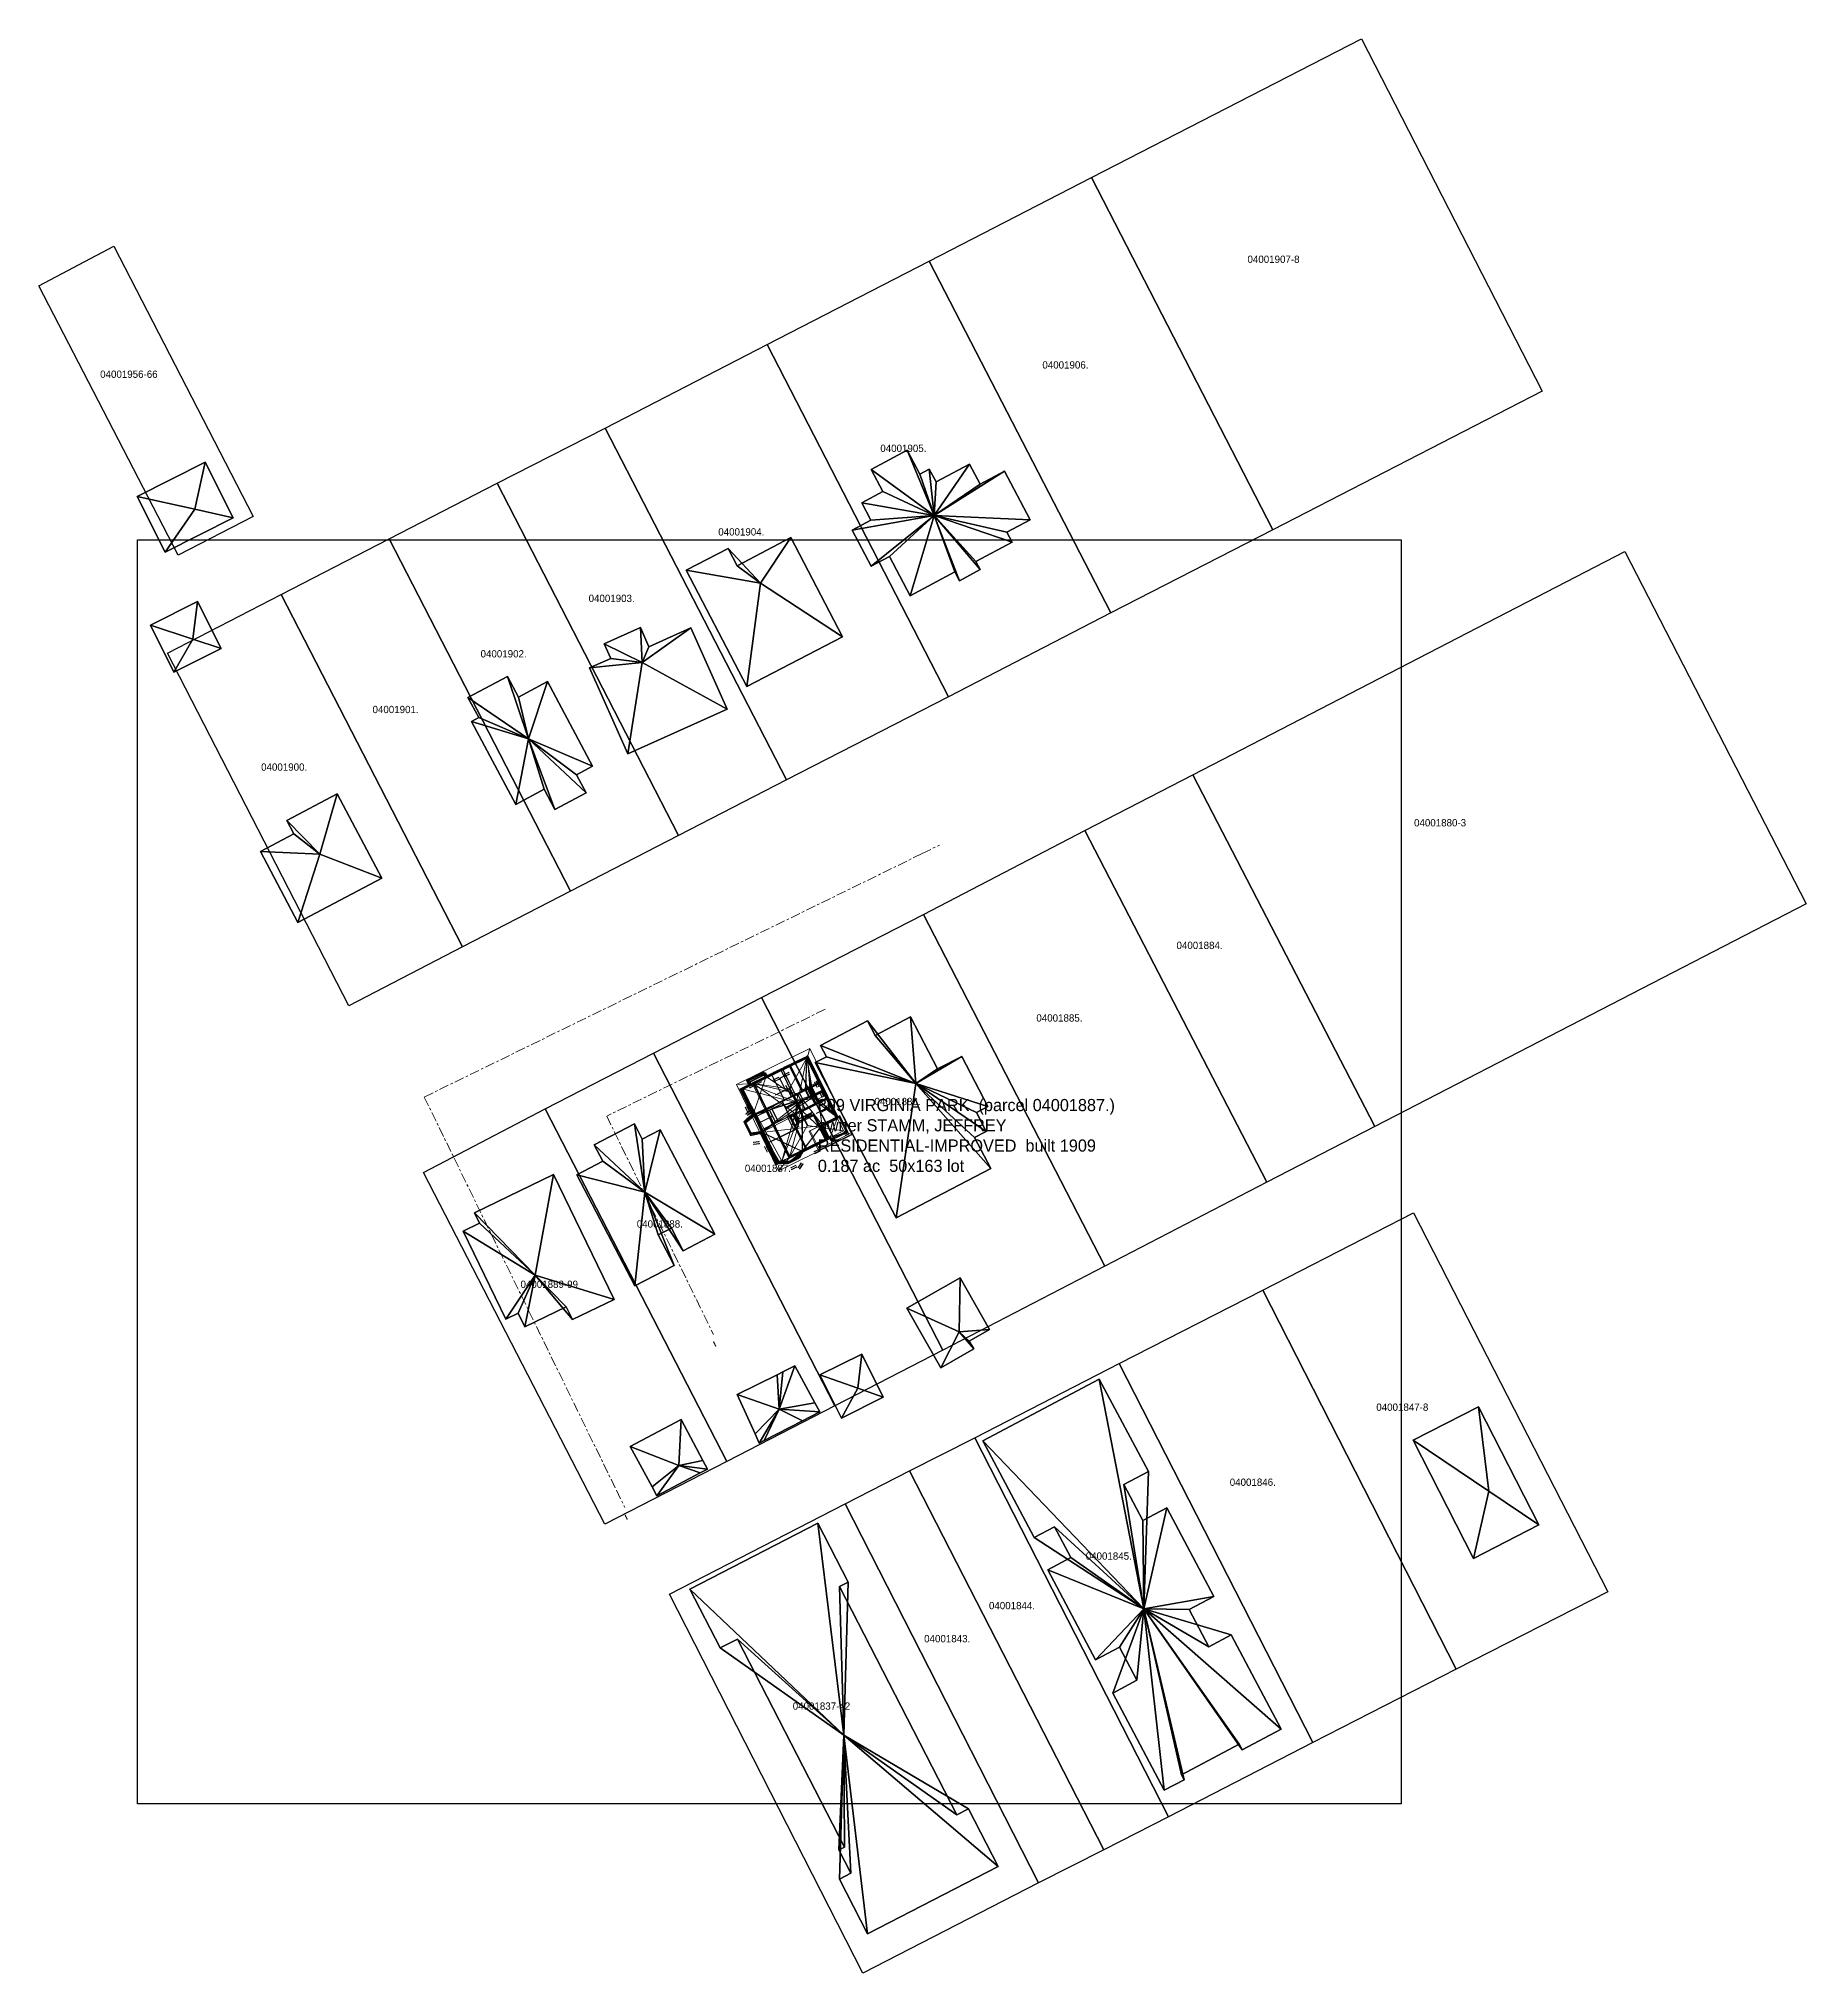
# Model space of a CAD drawing. Header units: metres. Extents: x 13469459 to 13470186, y 320521 to 321317.
import ezdxf

# ---------------------------------------------------------------- set-up
doc = ezdxf.new("R2010")
doc.units = ezdxf.units.M
doc.linetypes.add('Grid Line 1_2_', pattern=[7, 4, -1, 1, -1])
for name, color, linetype, lineweight in [('A-DOOR', 7, 'Continuous', 13), ('A-DOOR-FRAM', 7, 'Continuous', 9), ('A-FLOR', 7, 'Continuous', 13), ('A-FLOR-LEVL', 7, 'Continuous', 9), ('A-GENM', 7, 'Continuous', 9), ('A-GLAZ', 7, 'Continuous', 13), ('A-ROOF', 7, 'Continuous', 13), ('A-WALL', 7, 'Continuous', 13)]:
    doc.layers.add(name, color=color, linetype=linetype, lineweight=lineweight)
for name, color, linetype in [('AERIAL', 250, 'Continuous'), ('BLDG-3D', 9, 'Continuous'), ('LABELS', 2, 'Continuous'), ('PARCEL-JEFF', 1, 'Continuous'), ('PARCELS', 8, 'Continuous')]:
    doc.layers.add(name, color=color, linetype=linetype)
doc.styles.add('Trebuchet MS', font='trebuc.ttf', dxfattribs={"height": 1})
picture_1 = doc.add_image_def('image1.jpg', size_in_pixel=(2080, 2080))

msp = doc.modelspace()

# ---------------------------------------------------------------- texts
at = {"layer": 'LABELS'}
for s, p in [('04001907-8', (13469956.32, 321224.94)), ('04001906.', (13469871.91, 321181.48)), ('04001956-66', (13469484.16, 321177.66)), ('04001905.', (13469805.22, 321147.17)), ('04001904.', (13469738.53, 321112.79)), ('04001903.', (13469685.17, 321085.45)), ('04001902.', (13469640.71, 321062.63)), ('04001901.', (13469596.25, 321039.73)), ('04001900.', (13469550.4, 321016.04)), ('04001880-3', (13470024.86, 320993.13)), ('04001884.', (13469927.11, 320942.69)), ('04001885.', (13469869.44, 320912.83)), ('04001886.', (13469802.82, 320878.46)), ('04001887.', (13469749.46, 320850.98)), ('04001888.', (13469705, 320828.09)), ('04001889-99', (13469657.16, 320803.27)), ('04001847-8', (13470009.33, 320752.71)), ('04001846.', (13469949.01, 320721.85)), ('04001845.', (13469889.75, 320691.46)), ('04001844.', (13469849.93, 320671.09)), ('04001843.', (13469823.26, 320657.48)), ('04001837-42', (13469769.17, 320629.74))]:
    msp.add_text(s, height=3, dxfattribs=at).set_placement(p)
at = {"layer": 'LABELS', "insert": (13469779.5, 320881, 40), "char_height": 5, "attachment_point": 1}
msp.add_mtext('899 VIRGINIA PARK  (parcel 04001887.)\\Powner STAMM, JEFFREY\\PRESIDENTIAL-IMPROVED  built 1909\\P0.187 ac  50x163 lot', dxfattribs=at)

# ---------------------------------------------------------------- blocks, each defined once
blk = doc.blocks.new('Door-Passage-Single-Flush - 30_ x 80_-1245967-3D View 1')
at = {"layer": 'A-DOOR', "color": 45, "lineweight": 9, "true_color": 0xad8460}
mesh = blk.add_polyface(dxfattribs=at)
corners = [(-1.25, 0.27, 6.67), (1.25, 0.27, 6.67), (1.25, 0.27), (-1.25, 0.27)]
mesh.append_faces([[corners[k] for k in face] for face in [(2, 3, 0, 1)]], dxfattribs={"color": 45})
mesh = blk.add_polyface(dxfattribs=at)
corners = [(-1.25, 0.12), (-1.25, 0.12, 6.67), (-1.25, 0.27, 6.67), (-1.25, 0.27)]
mesh.append_faces([[corners[k] for k in face] for face in [(0, 1, 2, 3)]], dxfattribs={"color": 45})
mesh = blk.add_polyface(dxfattribs=at)
corners = [(1.25, 0.12), (-1.25, 0.12), (-1.25, 0.27), (1.25, 0.27)]
mesh.append_faces([[corners[k] for k in face] for face in [(0, 1, 2, 3)]], dxfattribs={"color": 45})
mesh = blk.add_polyface(dxfattribs=at)
corners = [(-1.25, 0.12, 6.67), (1.25, 0.12, 6.67), (1.25, 0.27, 6.67), (-1.25, 0.27, 6.67)]
mesh.append_faces([[corners[k] for k in face] for face in [(0, 1, 2, 3)]], dxfattribs={"color": 45})
mesh = blk.add_polyface(dxfattribs=at)
corners = [(-1.25, 0.12, 6.67), (-1.25, 0.12), (1.25, 0.12), (1.25, 0.12, 6.67)]
mesh.append_faces([[corners[k] for k in face] for face in [(3, 0, 1, 2)]], dxfattribs={"color": 45})
mesh = blk.add_polyface(dxfattribs=at)
corners = [(1.25, 0.12, 6.67), (1.25, 0.12), (1.25, 0.27), (1.25, 0.27, 6.67)]
mesh.append_faces([[corners[k] for k in face] for face in [(0, 1, 2, 3)]], dxfattribs={"color": 45})
at = {"layer": 'A-DOOR-FRAM', "color": 253, "true_color": 0xb2b2b2}
mesh = blk.add_polyface(dxfattribs=at)
corners = [(1.42, 0.27), (1.25, 0.27), (1.25, 0.27, 6.67), (-1.25, 0.27, 6.67), (-1.25, 0.27), (-1.42, 0.27), (-1.42, 0.27, 7), (1.42, 0.27, 7)]
mesh.append_faces([[corners[k] for k in face] for face in [(2, 3, 6, 7)]], dxfattribs={"vtx1": -1, "vtx3": -1, "color": 253})
mesh.append_faces([[corners[k] for k in face] for face in [(0, 1, 2, 7)]], dxfattribs={"vtx2": -1, "color": 253})
mesh.append_faces([[corners[k] for k in face] for face in [(3, 4, 5, 6)]], dxfattribs={"vtx3": -1, "color": 253})
mesh = blk.add_polyface(dxfattribs=at)
corners = [(-1.42, 0.27), (-1.25, 0.27), (-1.25, 0.11), (-1.2, 0.11), (-1.2, -0.05), (-1.25, -0.05), (-1.25, -0.21), (-1.42, -0.21)]
mesh.append_faces([[corners[k] for k in face] for face in [(2, 7, 0, 1), (7, 5, 6)]], dxfattribs={"vtx0": -1, "color": 253})
mesh.append_faces([[corners[k] for k in face] for face in [(4, 5, 3)]], dxfattribs={"vtx1": -1, "color": 253})
mesh.append_faces([[corners[k] for k in face] for face in [(2, 3, 5, 7)]], dxfattribs={"vtx1": -1, "vtx2": -1, "vtx3": -1, "color": 253})
mesh = blk.add_polyface(dxfattribs=at)
corners = [(-1.42, 0.27, 7), (-1.42, 0.27), (-1.42, -0.21), (-1.42, -0.21, 7)]
mesh.append_faces([[corners[k] for k in face] for face in [(3, 0, 1, 2)]], dxfattribs={"color": 253})
mesh = blk.add_polyface(dxfattribs=at)
corners = [(1.42, -0.21, 7), (1.42, 0.27, 7), (-1.42, 0.27, 7), (-1.42, -0.21, 7)]
mesh.append_faces([[corners[k] for k in face] for face in [(3, 0, 1, 2)]], dxfattribs={"color": 253})
mesh = blk.add_polyface(dxfattribs=at)
corners = [(1.25, 0.27, 6.67), (1.25, 0.11, 6.67), (-1.25, 0.11, 6.67), (-1.25, 0.27, 6.67)]
mesh.append_faces([[corners[k] for k in face] for face in [(0, 1, 2, 3)]], dxfattribs={"color": 253})
mesh = blk.add_polyface(dxfattribs=at)
corners = [(-1.25, 0.27), (-1.25, 0.27, 6.67), (-1.25, 0.11, 6.67), (-1.25, 0.11)]
mesh.append_faces([[corners[k] for k in face] for face in [(1, 2, 3, 0)]], dxfattribs={"color": 253})
mesh = blk.add_polyface(dxfattribs=at)
corners = [(1.25, 0.11), (1.2, 0.11), (1.2, 0.11, 6.61), (-1.2, 0.11, 6.61), (-1.2, 0.11), (-1.25, 0.11), (-1.25, 0.11, 6.67), (1.25, 0.11, 6.67)]
mesh.append_faces([[corners[k] for k in face] for face in [(2, 3, 6, 7)]], dxfattribs={"vtx1": -1, "vtx3": -1, "color": 253})
mesh.append_faces([[corners[k] for k in face] for face in [(0, 1, 2, 7)]], dxfattribs={"vtx2": -1, "color": 253})
mesh.append_faces([[corners[k] for k in face] for face in [(3, 4, 5, 6)]], dxfattribs={"vtx3": -1, "color": 253})
mesh = blk.add_polyface(dxfattribs=at)
corners = [(1.2, -0.05, 6.61), (-1.2, -0.05, 6.61), (-1.2, 0.11, 6.61), (1.2, 0.11, 6.61)]
mesh.append_faces([[corners[k] for k in face] for face in [(3, 0, 1, 2)]], dxfattribs={"color": 253})
mesh = blk.add_polyface(dxfattribs=at)
corners = [(-1.2, -0.05, 6.61), (-1.2, -0.05), (-1.2, 0.11), (-1.2, 0.11, 6.61)]
mesh.append_faces([[corners[k] for k in face] for face in [(3, 0, 1, 2)]], dxfattribs={"color": 253})
mesh = blk.add_polyface(dxfattribs=at)
corners = [(1.25, 0.11), (1.25, 0.27), (1.42, 0.27), (1.42, -0.21), (1.25, -0.21), (1.25, -0.05), (1.2, -0.05), (1.2, 0.11)]
mesh.append_faces([[corners[k] for k in face] for face in [(7, 5, 6)]], dxfattribs={"vtx0": -1, "color": 253})
mesh.append_faces([[corners[k] for k in face] for face in [(5, 7, 0, 3)]], dxfattribs={"vtx0": -1, "vtx2": -1, "vtx3": -1, "color": 253})
mesh.append_faces([[corners[k] for k in face] for face in [(2, 3, 0, 1), (4, 5, 3)]], dxfattribs={"vtx1": -1, "color": 253})
mesh = blk.add_polyface(dxfattribs=at)
corners = [(1.2, 0.11), (1.2, -0.05), (1.2, -0.05, 6.61), (1.2, 0.11, 6.61)]
mesh.append_faces([[corners[k] for k in face] for face in [(0, 1, 2, 3)]], dxfattribs={"color": 253})
mesh = blk.add_polyface(dxfattribs=at)
corners = [(1.25, 0.27), (1.25, 0.11), (1.25, 0.11, 6.67), (1.25, 0.27, 6.67)]
mesh.append_faces([[corners[k] for k in face] for face in [(0, 1, 2, 3)]], dxfattribs={"color": 253})
mesh = blk.add_polyface(dxfattribs=at)
corners = [(1.42, -0.21), (1.42, 0.27), (1.42, 0.27, 7), (1.42, -0.21, 7)]
mesh.append_faces([[corners[k] for k in face] for face in [(3, 0, 1, 2)]], dxfattribs={"color": 253})
mesh = blk.add_polyface(dxfattribs=at)
corners = [(1.25, -0.21), (1.42, -0.21), (1.42, -0.21, 7), (-1.42, -0.21, 7), (-1.42, -0.21), (-1.25, -0.21), (-1.25, -0.21, 6.67), (1.25, -0.21, 6.67)]
mesh.append_faces([[corners[k] for k in face] for face in [(6, 7, 2, 3)]], dxfattribs={"vtx1": -1, "vtx3": -1, "color": 253})
mesh.append_faces([[corners[k] for k in face] for face in [(4, 5, 6, 3)]], dxfattribs={"vtx2": -1, "color": 253})
mesh.append_faces([[corners[k] for k in face] for face in [(7, 0, 1, 2)]], dxfattribs={"vtx3": -1, "color": 253})
mesh = blk.add_polyface(dxfattribs=at)
corners = [(1.2, -0.05), (1.25, -0.05), (1.25, -0.05, 6.67), (-1.25, -0.05, 6.67), (-1.25, -0.05), (-1.2, -0.05), (-1.2, -0.05, 6.61), (1.2, -0.05, 6.61)]
mesh.append_faces([[corners[k] for k in face] for face in [(6, 7, 2, 3)]], dxfattribs={"vtx1": -1, "vtx3": -1, "color": 253})
mesh.append_faces([[corners[k] for k in face] for face in [(4, 5, 6, 3)]], dxfattribs={"vtx2": -1, "color": 253})
mesh.append_faces([[corners[k] for k in face] for face in [(7, 0, 1, 2)]], dxfattribs={"vtx3": -1, "color": 253})
mesh = blk.add_polyface(dxfattribs=at)
corners = [(1.25, -0.21, 6.67), (-1.25, -0.21, 6.67), (-1.25, -0.05, 6.67), (1.25, -0.05, 6.67)]
mesh.append_faces([[corners[k] for k in face] for face in [(3, 0, 1, 2)]], dxfattribs={"color": 253})
mesh = blk.add_polyface(dxfattribs=at)
corners = [(-1.25, -0.21, 6.67), (-1.25, -0.21), (-1.25, -0.05), (-1.25, -0.05, 6.67)]
mesh.append_faces([[corners[k] for k in face] for face in [(3, 0, 1, 2)]], dxfattribs={"color": 253})
mesh = blk.add_polyface(dxfattribs=at)
corners = [(1.25, -0.05), (1.25, -0.21), (1.25, -0.21, 6.67), (1.25, -0.05, 6.67)]
mesh.append_faces([[corners[k] for k in face] for face in [(0, 1, 2, 3)]], dxfattribs={"color": 253})
blk = doc.blocks.new('Door-Passage-Single-Flush - 30_ x 80_-1245968-3D View 1')
at = {"layer": 'A-DOOR', "color": 45, "lineweight": 9, "true_color": 0xad8460}
mesh = blk.add_polyface(dxfattribs=at)
corners = [(-1.25, 0.02, 6.67), (1.25, 0.02, 6.67), (1.25, 0.02), (-1.25, 0.02)]
mesh.append_faces([[corners[k] for k in face] for face in [(2, 3, 0, 1)]], dxfattribs={"color": 45})
mesh = blk.add_polyface(dxfattribs=at)
corners = [(-1.25, -0.12), (-1.25, -0.12, 6.67), (-1.25, 0.02, 6.67), (-1.25, 0.02)]
mesh.append_faces([[corners[k] for k in face] for face in [(3, 0, 1, 2)]], dxfattribs={"color": 45})
mesh = blk.add_polyface(dxfattribs=at)
corners = [(1.25, -0.12), (-1.25, -0.12), (-1.25, 0.02), (1.25, 0.02)]
mesh.append_faces([[corners[k] for k in face] for face in [(0, 1, 2, 3)]], dxfattribs={"color": 45})
mesh = blk.add_polyface(dxfattribs=at)
corners = [(-1.25, -0.12, 6.67), (1.25, -0.12, 6.67), (1.25, 0.02, 6.67), (-1.25, 0.02, 6.67)]
mesh.append_faces([[corners[k] for k in face] for face in [(0, 1, 2, 3)]], dxfattribs={"color": 45})
mesh = blk.add_polyface(dxfattribs=at)
corners = [(1.25, -0.12, 6.67), (1.25, -0.12), (1.25, 0.02), (1.25, 0.02, 6.67)]
mesh.append_faces([[corners[k] for k in face] for face in [(3, 0, 1, 2)]], dxfattribs={"color": 45})
mesh = blk.add_polyface(dxfattribs=at)
corners = [(-1.25, -0.12, 6.67), (-1.25, -0.12), (1.25, -0.12), (1.25, -0.12, 6.67)]
mesh.append_faces([[corners[k] for k in face] for face in [(3, 0, 1, 2)]], dxfattribs={"color": 45})
at = {"layer": 'A-DOOR-FRAM', "color": 253, "true_color": 0xb2b2b2}
mesh = blk.add_polyface(dxfattribs=at)
corners = [(1.42, 0.02), (1.25, 0.02), (1.25, 0.02, 6.67), (-1.25, 0.02, 6.67), (-1.25, 0.02), (-1.42, 0.02), (-1.42, 0.02, 7), (1.42, 0.02, 7)]
mesh.append_faces([[corners[k] for k in face] for face in [(2, 3, 6, 7)]], dxfattribs={"vtx1": -1, "vtx3": -1, "color": 253})
mesh.append_faces([[corners[k] for k in face] for face in [(0, 1, 2, 7)]], dxfattribs={"vtx2": -1, "color": 253})
mesh.append_faces([[corners[k] for k in face] for face in [(3, 4, 5, 6)]], dxfattribs={"vtx3": -1, "color": 253})
mesh = blk.add_polyface(dxfattribs=at)
corners = [(-1.42, 0.02), (-1.25, 0.02), (-1.25, -0.14), (-1.2, -0.14), (-1.2, -0.3), (-1.25, -0.3), (-1.25, -0.46), (-1.42, -0.46)]
mesh.append_faces([[corners[k] for k in face] for face in [(2, 7, 0, 1), (7, 5, 6)]], dxfattribs={"vtx0": -1, "color": 253})
mesh.append_faces([[corners[k] for k in face] for face in [(4, 5, 3)]], dxfattribs={"vtx1": -1, "color": 253})
mesh.append_faces([[corners[k] for k in face] for face in [(2, 3, 5, 7)]], dxfattribs={"vtx1": -1, "vtx2": -1, "vtx3": -1, "color": 253})
mesh = blk.add_polyface(dxfattribs=at)
corners = [(-1.42, 0.02, 7), (-1.42, 0.02), (-1.42, -0.46), (-1.42, -0.46, 7)]
mesh.append_faces([[corners[k] for k in face] for face in [(2, 3, 0, 1)]], dxfattribs={"color": 253})
mesh = blk.add_polyface(dxfattribs=at)
corners = [(1.42, -0.46, 7), (1.42, 0.02, 7), (-1.42, 0.02, 7), (-1.42, -0.46, 7)]
mesh.append_faces([[corners[k] for k in face] for face in [(0, 1, 2, 3)]], dxfattribs={"color": 253})
mesh = blk.add_polyface(dxfattribs=at)
corners = [(1.25, 0.02, 6.67), (1.25, -0.14, 6.67), (-1.25, -0.14, 6.67), (-1.25, 0.02, 6.67)]
mesh.append_faces([[corners[k] for k in face] for face in [(0, 1, 2, 3)]], dxfattribs={"color": 253})
mesh = blk.add_polyface(dxfattribs=at)
corners = [(-1.25, 0.02), (-1.25, 0.02, 6.67), (-1.25, -0.14, 6.67), (-1.25, -0.14)]
mesh.append_faces([[corners[k] for k in face] for face in [(1, 2, 3, 0)]], dxfattribs={"color": 253})
mesh = blk.add_polyface(dxfattribs=at)
corners = [(1.25, -0.14), (1.25, 0.02), (1.42, 0.02), (1.42, -0.46), (1.25, -0.46), (1.25, -0.3), (1.2, -0.3), (1.2, -0.14)]
mesh.append_faces([[corners[k] for k in face] for face in [(7, 5, 6)]], dxfattribs={"vtx0": -1, "color": 253})
mesh.append_faces([[corners[k] for k in face] for face in [(5, 7, 0, 3)]], dxfattribs={"vtx0": -1, "vtx2": -1, "vtx3": -1, "color": 253})
mesh.append_faces([[corners[k] for k in face] for face in [(2, 3, 0, 1), (4, 5, 3)]], dxfattribs={"vtx1": -1, "color": 253})
mesh = blk.add_polyface(dxfattribs=at)
corners = [(1.25, 0.02), (1.25, -0.14), (1.25, -0.14, 6.67), (1.25, 0.02, 6.67)]
mesh.append_faces([[corners[k] for k in face] for face in [(0, 1, 2, 3)]], dxfattribs={"color": 253})
mesh = blk.add_polyface(dxfattribs=at)
corners = [(1.42, -0.46), (1.42, 0.02), (1.42, 0.02, 7), (1.42, -0.46, 7)]
mesh.append_faces([[corners[k] for k in face] for face in [(0, 1, 2, 3)]], dxfattribs={"color": 253})
mesh = blk.add_polyface(dxfattribs=at)
corners = [(1.25, -0.46), (1.42, -0.46), (1.42, -0.46, 7), (-1.42, -0.46, 7), (-1.42, -0.46), (-1.25, -0.46), (-1.25, -0.46, 6.67), (1.25, -0.46, 6.67)]
mesh.append_faces([[corners[k] for k in face] for face in [(6, 7, 2, 3)]], dxfattribs={"vtx1": -1, "vtx3": -1, "color": 253})
mesh.append_faces([[corners[k] for k in face] for face in [(4, 5, 6, 3)]], dxfattribs={"vtx2": -1, "color": 253})
mesh.append_faces([[corners[k] for k in face] for face in [(7, 0, 1, 2)]], dxfattribs={"vtx3": -1, "color": 253})
mesh = blk.add_polyface(dxfattribs=at)
corners = [(1.25, -0.14), (1.2, -0.14), (1.2, -0.14, 6.61), (-1.2, -0.14, 6.61), (-1.2, -0.14), (-1.25, -0.14), (-1.25, -0.14, 6.67), (1.25, -0.14, 6.67)]
mesh.append_faces([[corners[k] for k in face] for face in [(2, 3, 6, 7)]], dxfattribs={"vtx1": -1, "vtx3": -1, "color": 253})
mesh.append_faces([[corners[k] for k in face] for face in [(0, 1, 2, 7)]], dxfattribs={"vtx2": -1, "color": 253})
mesh.append_faces([[corners[k] for k in face] for face in [(3, 4, 5, 6)]], dxfattribs={"vtx3": -1, "color": 253})
mesh = blk.add_polyface(dxfattribs=at)
corners = [(1.2, -0.3), (1.25, -0.3), (1.25, -0.3, 6.67), (-1.25, -0.3, 6.67), (-1.25, -0.3), (-1.2, -0.3), (-1.2, -0.3, 6.61), (1.2, -0.3, 6.61)]
mesh.append_faces([[corners[k] for k in face] for face in [(6, 7, 2, 3)]], dxfattribs={"vtx1": -1, "vtx3": -1, "color": 253})
mesh.append_faces([[corners[k] for k in face] for face in [(4, 5, 6, 3)]], dxfattribs={"vtx2": -1, "color": 253})
mesh.append_faces([[corners[k] for k in face] for face in [(7, 0, 1, 2)]], dxfattribs={"vtx3": -1, "color": 253})
mesh = blk.add_polyface(dxfattribs=at)
corners = [(1.25, -0.46, 6.67), (-1.25, -0.46, 6.67), (-1.25, -0.3, 6.67), (1.25, -0.3, 6.67)]
mesh.append_faces([[corners[k] for k in face] for face in [(3, 0, 1, 2)]], dxfattribs={"color": 253})
mesh = blk.add_polyface(dxfattribs=at)
corners = [(-1.25, -0.46, 6.67), (-1.25, -0.46), (-1.25, -0.3), (-1.25, -0.3, 6.67)]
mesh.append_faces([[corners[k] for k in face] for face in [(3, 0, 1, 2)]], dxfattribs={"color": 253})
mesh = blk.add_polyface(dxfattribs=at)
corners = [(1.2, -0.3, 6.61), (-1.2, -0.3, 6.61), (-1.2, -0.14, 6.61), (1.2, -0.14, 6.61)]
mesh.append_faces([[corners[k] for k in face] for face in [(3, 0, 1, 2)]], dxfattribs={"color": 253})
mesh = blk.add_polyface(dxfattribs=at)
corners = [(-1.2, -0.3, 6.61), (-1.2, -0.3), (-1.2, -0.14), (-1.2, -0.14, 6.61)]
mesh.append_faces([[corners[k] for k in face] for face in [(3, 0, 1, 2)]], dxfattribs={"color": 253})
mesh = blk.add_polyface(dxfattribs=at)
corners = [(1.2, -0.14), (1.2, -0.3), (1.2, -0.3, 6.61), (1.2, -0.14, 6.61)]
mesh.append_faces([[corners[k] for k in face] for face in [(0, 1, 2, 3)]], dxfattribs={"color": 253})
mesh = blk.add_polyface(dxfattribs=at)
corners = [(1.25, -0.3), (1.25, -0.46), (1.25, -0.46, 6.67), (1.25, -0.3, 6.67)]
mesh.append_faces([[corners[k] for k in face] for face in [(0, 1, 2, 3)]], dxfattribs={"color": 253})
blk = doc.blocks.new('Window-Double-Hung - 24_ x 42_-1245974-3D View 1')
at = {"layer": 'A-GLAZ', "color": 45, "lineweight": 9, "true_color": 0xad8460}
mesh = blk.add_polyface(dxfattribs=at)
corners = [(1, -0.04, 6.5), (1, 0.4, 6.5), (-1, 0.4, 6.5), (-1, -0.04, 6.5)]
mesh.append_faces([[corners[k] for k in face] for face in [(3, 0, 1, 2)]], dxfattribs={"color": 45})
mesh = blk.add_polyface(dxfattribs=at)
corners = [(-1, -0.04, 6.5), (-1, 0.4, 6.5), (-1, 0.4, 3), (-1, -0.04, 3)]
mesh.append_faces([[corners[k] for k in face] for face in [(3, 0, 1, 2)]], dxfattribs={"color": 45})
mesh = blk.add_polyface(dxfattribs=at)
corners = [(-1, -0.04, 3), (-1, 0.4, 3), (1, 0.4, 3), (1, -0.04, 3)]
mesh.append_faces([[corners[k] for k in face] for face in [(3, 0, 1, 2)]], dxfattribs={"color": 45})
at = {"layer": 'A-GLAZ', "color": 7, "lineweight": 9, "true_color": 0xf5f5f3}
mesh = blk.add_polyface(dxfattribs=at)
corners = [(1, 0.4, 6.5), (1, 0.4, 3), (-1, 0.4, 3), (-1, 0.4, 6.5), (-0.9, 0.4, 6.4), (-0.9, 0.4, 3.1), (0.9, 0.4, 3.1), (0.9, 0.4, 6.4)]
mesh.append_faces([[corners[k] for k in face] for face in [(2, 5, 6, 1), (1, 6, 7, 0)]], dxfattribs={"vtx0": -1, "vtx2": -1, "color": 7})
mesh.append_faces([[corners[k] for k in face] for face in [(4, 5, 2, 3), (7, 4, 3, 0)]], dxfattribs={"vtx1": -1, "vtx3": -1, "color": 7})
mesh = blk.add_polyface(dxfattribs=at)
corners = [(0.9, 0.29, 6.4), (-0.9, 0.29, 6.4), (-0.9, 0.4, 6.4), (0.9, 0.4, 6.4)]
mesh.append_faces([[corners[k] for k in face] for face in [(2, 3, 0, 1)]], dxfattribs={"color": 7})
mesh = blk.add_polyface(dxfattribs=at)
corners = [(-0.9, 0.29, 6.4), (-0.9, 0.29, 4.68), (-0.9, 0.15, 4.68), (-0.9, 0.15, 3.1), (-0.9, 0.4, 3.1), (-0.9, 0.4, 6.4)]
mesh.append_faces([[corners[k] for k in face] for face in [(3, 4, 1, 2)]], dxfattribs={"vtx1": -1, "color": 7})
mesh.append_faces([[corners[k] for k in face] for face in [(5, 0, 1, 4)]], dxfattribs={"vtx2": -1, "color": 7})
mesh = blk.add_polyface(dxfattribs=at)
corners = [(-0.9, 0.15, 3.1), (0.9, 0.15, 3.1), (0.9, 0.4, 3.1), (-0.9, 0.4, 3.1)]
mesh.append_faces([[corners[k] for k in face] for face in [(3, 0, 1, 2)]], dxfattribs={"color": 7})
at = {"layer": 'A-GLAZ', "color": 45, "lineweight": 9, "true_color": 0xad8460}
mesh = blk.add_polyface(dxfattribs=at)
corners = [(0.9, 0.15, 6.4), (0.9, 0.29, 6.4), (-0.9, 0.29, 6.4), (-0.9, 0.15, 6.4)]
mesh.append_faces([[corners[k] for k in face] for face in [(0, 1, 2, 3)]], dxfattribs={"color": 45})
mesh = blk.add_polyface(dxfattribs=at)
corners = [(-0.9, 0.15, 6.4), (-0.9, 0.29, 6.4), (-0.9, 0.29, 4.68), (-0.9, 0.15, 4.68)]
mesh.append_faces([[corners[k] for k in face] for face in [(3, 0, 1, 2)]], dxfattribs={"color": 45})
at = {"layer": 'A-GLAZ', "color": 7, "lineweight": 9, "true_color": 0xf5f5f3}
mesh = blk.add_polyface(dxfattribs=at)
corners = [(-0.9, 0.15, 4.68), (-0.9, 0.29, 4.68), (0.9, 0.29, 4.68), (0.9, 0.15, 4.68)]
mesh.append_faces([[corners[k] for k in face] for face in [(3, 0, 1, 2)]], dxfattribs={"color": 7})
mesh = blk.add_polyface(dxfattribs=at)
corners = [(0.9, 0.29, 6.4), (0.9, 0.29, 4.68), (-0.9, 0.29, 4.68), (-0.9, 0.29, 6.4), (-0.75, 0.29, 6.25), (-0.75, 0.29, 4.82), (0.75, 0.29, 4.82), (0.75, 0.29, 6.25)]
mesh.append_faces([[corners[k] for k in face] for face in [(2, 5, 6, 1), (1, 6, 7, 0)]], dxfattribs={"vtx0": -1, "vtx2": -1, "color": 7})
mesh.append_faces([[corners[k] for k in face] for face in [(4, 5, 2, 3), (7, 4, 3, 0)]], dxfattribs={"vtx1": -1, "vtx3": -1, "color": 7})
at = {"layer": 'A-GLAZ', "color": 45, "lineweight": 9, "true_color": 0xad8460}
mesh = blk.add_polyface(dxfattribs=at)
corners = [(0.9, 0.29, 6.4), (0.9, -0.04, 6.4), (-0.9, -0.04, 6.4), (-0.9, 0.29, 6.4)]
mesh.append_faces([[corners[k] for k in face] for face in [(3, 0, 1, 2)]], dxfattribs={"color": 45})
mesh = blk.add_polyface(dxfattribs=at)
corners = [(-0.9, 0.29, 6.4), (-0.9, -0.04, 6.4), (-0.9, -0.04, 3.1), (-0.9, 0.15, 3.1), (-0.9, 0.15, 4.68), (-0.9, 0.29, 4.68)]
mesh.append_faces([[corners[k] for k in face] for face in [(0, 4, 5)]], dxfattribs={"vtx0": -1, "color": 45})
mesh.append_faces([[corners[k] for k in face] for face in [(4, 0, 1, 2)]], dxfattribs={"vtx0": -1, "vtx3": -1, "color": 45})
mesh.append_faces([[corners[k] for k in face] for face in [(3, 4, 2)]], dxfattribs={"vtx1": -1, "color": 45})
mesh = blk.add_polyface(dxfattribs=at)
corners = [(0.9, 0, 4.82), (0.9, 0.15, 4.82), (-0.9, 0.15, 4.82), (-0.9, 0, 4.82)]
mesh.append_faces([[corners[k] for k in face] for face in [(3, 0, 1, 2)]], dxfattribs={"color": 45})
mesh = blk.add_polyface(dxfattribs=at)
corners = [(-0.9, 0, 4.82), (-0.9, 0.15, 4.82), (-0.9, 0.15, 3.1), (-0.9, 0, 3.1)]
mesh.append_faces([[corners[k] for k in face] for face in [(0, 1, 2, 3)]], dxfattribs={"color": 45})
mesh = blk.add_polyface(dxfattribs=at)
corners = [(-0.9, 0, 3.1), (-0.9, 0.15, 3.1), (0.9, 0.15, 3.1), (0.9, 0, 3.1)]
mesh.append_faces([[corners[k] for k in face] for face in [(0, 1, 2, 3)]], dxfattribs={"color": 45})
at = {"layer": 'A-GLAZ', "color": 7, "lineweight": 9, "true_color": 0xf5f5f3}
mesh = blk.add_polyface(dxfattribs=at)
corners = [(0.9, 0.15, 4.82), (0.9, 0.15, 3.1), (-0.9, 0.15, 3.1), (-0.9, 0.15, 4.82), (-0.75, 0.15, 4.68), (-0.75, 0.15, 3.25), (0.75, 0.15, 3.25), (0.75, 0.15, 4.68)]
mesh.append_faces([[corners[k] for k in face] for face in [(2, 5, 6, 1), (1, 6, 7, 0)]], dxfattribs={"vtx0": -1, "vtx2": -1, "color": 7})
mesh.append_faces([[corners[k] for k in face] for face in [(4, 5, 2, 3), (7, 4, 3, 0)]], dxfattribs={"vtx1": -1, "vtx3": -1, "color": 7})
at = {"layer": 'A-GLAZ', "color": 45, "lineweight": 9, "true_color": 0xad8460}
mesh = blk.add_polyface(dxfattribs=at)
corners = [(-0.9, 0.15, 6.4), (-0.9, 0.15, 4.68), (0.9, 0.15, 4.68), (0.9, 0.15, 6.4), (0.75, 0.15, 6.25), (0.75, 0.15, 4.82), (-0.75, 0.15, 4.82), (-0.75, 0.15, 6.25)]
mesh.append_faces([[corners[k] for k in face] for face in [(2, 5, 6, 1), (1, 6, 7, 0)]], dxfattribs={"vtx0": -1, "vtx2": -1, "color": 45})
mesh.append_faces([[corners[k] for k in face] for face in [(4, 5, 2, 3), (7, 4, 3, 0)]], dxfattribs={"vtx1": -1, "vtx3": -1, "color": 45})
mesh = blk.add_polyface(dxfattribs=at)
corners = [(-0.9, 0.15, 3.1), (-0.9, -0.04, 3.1), (0.9, -0.04, 3.1), (0.9, 0.15, 3.1)]
mesh.append_faces([[corners[k] for k in face] for face in [(0, 1, 2, 3)]], dxfattribs={"color": 45})
mesh = blk.add_polyface(dxfattribs=at)
corners = [(-0.9, 0, 4.82), (-0.9, 0, 3.1), (0.9, 0, 3.1), (0.9, 0, 4.82), (0.75, 0, 4.68), (0.75, 0, 3.25), (-0.75, 0, 3.25), (-0.75, 0, 4.68)]
mesh.append_faces([[corners[k] for k in face] for face in [(2, 5, 6, 1), (1, 6, 7, 0)]], dxfattribs={"vtx0": -1, "vtx2": -1, "color": 45})
mesh.append_faces([[corners[k] for k in face] for face in [(4, 5, 2, 3), (7, 4, 3, 0)]], dxfattribs={"vtx1": -1, "vtx3": -1, "color": 45})
at = {"layer": 'A-GLAZ', "color": 7, "lineweight": 9, "true_color": 0xf5f5f3}
mesh = blk.add_polyface(dxfattribs=at)
corners = [(0.75, 0.23, 6.25), (-0.75, 0.23, 6.25), (-0.75, 0.29, 6.25), (0.75, 0.29, 6.25)]
mesh.append_faces([[corners[k] for k in face] for face in [(3, 0, 1, 2)]], dxfattribs={"color": 7})
mesh = blk.add_polyface(dxfattribs=at)
corners = [(-0.75, 0.23, 4.82), (-0.75, 0.29, 4.82), (-0.75, 0.29, 6.25), (-0.75, 0.23, 6.25)]
mesh.append_faces([[corners[k] for k in face] for face in [(1, 2, 3, 0)]], dxfattribs={"color": 7})
mesh = blk.add_polyface(dxfattribs=at)
corners = [(0.75, 0.23, 4.82), (0.75, 0.29, 4.82), (-0.75, 0.29, 4.82), (-0.75, 0.23, 4.82)]
mesh.append_faces([[corners[k] for k in face] for face in [(2, 3, 0, 1)]], dxfattribs={"color": 7})
at = {"layer": 'A-GLAZ', "color": 7, "lineweight": 9, "true_color": 0xf5f5f3, "transparency": 33554432}
mesh = blk.add_polyface(dxfattribs=at)
corners = [(0.75, 0.25, 6.25), (-0.75, 0.25, 6.25), (-0.75, 0.23, 6.25), (0.75, 0.23, 6.25), (-0.75, 0.21, 6.25), (-0.75, 0.19, 6.25), (0.75, 0.19, 6.25), (0.75, 0.21, 6.25)]
mesh.append_faces([[corners[k] for k in face] for face in [(2, 3, 0, 1), (6, 7, 4, 5)]], dxfattribs={"color": 7})
mesh = blk.add_polyface(dxfattribs=at)
corners = [(0.75, 0.25, 4.82), (0.75, 0.23, 4.82), (-0.75, 0.23, 4.82), (-0.75, 0.25, 4.82), (-0.75, 0.21, 4.82), (0.75, 0.21, 4.82), (0.75, 0.19, 4.82), (-0.75, 0.19, 4.82)]
mesh.append_faces([[corners[k] for k in face] for face in [(1, 2, 3, 0), (6, 7, 4, 5)]], dxfattribs={"color": 7})
mesh = blk.add_polyface(dxfattribs=at)
corners = [(-0.75, 0.25, 6.25), (0.75, 0.25, 6.25), (0.75, 0.25, 4.82), (-0.75, 0.25, 4.82)]
mesh.append_faces([[corners[k] for k in face] for face in [(0, 1, 2, 3)]], dxfattribs={"color": 7})
mesh = blk.add_polyface(dxfattribs=at)
corners = [(-0.75, 0.23, 6.25), (-0.75, 0.25, 6.25), (-0.75, 0.25, 4.82), (-0.75, 0.23, 4.82)]
mesh.append_faces([[corners[k] for k in face] for face in [(0, 1, 2, 3)]], dxfattribs={"color": 7})
mesh = blk.add_polyface(dxfattribs=at)
corners = [(0.75, 0.23, 6.25), (-0.75, 0.23, 6.25), (-0.75, 0.23, 4.82), (0.75, 0.23, 4.82)]
mesh.append_faces([[corners[k] for k in face] for face in [(0, 1, 2, 3)]], dxfattribs={"color": 7})
at = {"layer": 'A-GLAZ', "color": 45, "lineweight": 9, "true_color": 0xad8460}
mesh = blk.add_polyface(dxfattribs=at)
corners = [(0.75, 0.23, 6.25), (0.75, 0.15, 6.25), (-0.75, 0.15, 6.25), (-0.75, 0.23, 6.25)]
mesh.append_faces([[corners[k] for k in face] for face in [(0, 1, 2, 3)]], dxfattribs={"color": 45})
mesh = blk.add_polyface(dxfattribs=at)
corners = [(-0.75, 0.23, 4.82), (-0.75, 0.23, 6.25), (-0.75, 0.15, 6.25), (-0.75, 0.15, 4.82)]
mesh.append_faces([[corners[k] for k in face] for face in [(1, 2, 3, 0)]], dxfattribs={"color": 45})
mesh = blk.add_polyface(dxfattribs=at)
corners = [(0.75, 0.23, 4.82), (-0.75, 0.23, 4.82), (-0.75, 0.15, 4.82), (0.75, 0.15, 4.82)]
mesh.append_faces([[corners[k] for k in face] for face in [(1, 2, 3, 0)]], dxfattribs={"color": 45})
at = {"layer": 'A-GLAZ', "color": 7, "lineweight": 9, "true_color": 0xf5f5f3, "transparency": 33554432}
mesh = blk.add_polyface(dxfattribs=at)
corners = [(-0.75, 0.19, 6.25), (-0.75, 0.21, 6.25), (-0.75, 0.21, 4.82), (-0.75, 0.19, 4.82)]
mesh.append_faces([[corners[k] for k in face] for face in [(0, 1, 2, 3)]], dxfattribs={"color": 7})
mesh = blk.add_polyface(dxfattribs=at)
corners = [(-0.75, 0.21, 6.25), (0.75, 0.21, 6.25), (0.75, 0.21, 4.82), (-0.75, 0.21, 4.82)]
mesh.append_faces([[corners[k] for k in face] for face in [(0, 1, 2, 3)]], dxfattribs={"color": 7})
mesh = blk.add_polyface(dxfattribs=at)
corners = [(0.75, 0.19, 6.25), (-0.75, 0.19, 6.25), (-0.75, 0.19, 4.82), (0.75, 0.19, 4.82)]
mesh.append_faces([[corners[k] for k in face] for face in [(0, 1, 2, 3)]], dxfattribs={"color": 7})
at = {"layer": 'A-GLAZ', "color": 7, "lineweight": 9, "true_color": 0xf5f5f3}
mesh = blk.add_polyface(dxfattribs=at)
corners = [(0.75, 0.08, 4.68), (-0.75, 0.08, 4.68), (-0.75, 0.15, 4.68), (0.75, 0.15, 4.68)]
mesh.append_faces([[corners[k] for k in face] for face in [(3, 0, 1, 2)]], dxfattribs={"color": 7})
mesh = blk.add_polyface(dxfattribs=at)
corners = [(-0.75, 0.08, 3.25), (-0.75, 0.15, 3.25), (-0.75, 0.15, 4.68), (-0.75, 0.08, 4.68)]
mesh.append_faces([[corners[k] for k in face] for face in [(1, 2, 3, 0)]], dxfattribs={"color": 7})
mesh = blk.add_polyface(dxfattribs=at)
corners = [(-0.75, 0.08, 3.25), (0.75, 0.08, 3.25), (0.75, 0.15, 3.25), (-0.75, 0.15, 3.25)]
mesh.append_faces([[corners[k] for k in face] for face in [(3, 0, 1, 2)]], dxfattribs={"color": 7})
at = {"layer": 'A-GLAZ', "color": 7, "lineweight": 9, "true_color": 0xf5f5f3, "transparency": 33554432}
mesh = blk.add_polyface(dxfattribs=at)
corners = [(0.75, 0.1, 4.68), (-0.75, 0.1, 4.68), (-0.75, 0.08, 4.68), (0.75, 0.08, 4.68), (-0.75, 0.06, 4.68), (-0.75, 0.04, 4.68), (0.75, 0.04, 4.68), (0.75, 0.06, 4.68)]
mesh.append_faces([[corners[k] for k in face] for face in [(2, 3, 0, 1), (6, 7, 4, 5)]], dxfattribs={"color": 7})
mesh = blk.add_polyface(dxfattribs=at)
corners = [(0.75, 0.1, 3.25), (0.75, 0.08, 3.25), (-0.75, 0.08, 3.25), (-0.75, 0.1, 3.25), (-0.75, 0.06, 3.25), (0.75, 0.06, 3.25), (0.75, 0.04, 3.25), (-0.75, 0.04, 3.25)]
mesh.append_faces([[corners[k] for k in face] for face in [(1, 2, 3, 0), (6, 7, 4, 5)]], dxfattribs={"color": 7})
mesh = blk.add_polyface(dxfattribs=at)
corners = [(-0.75, 0.1, 4.68), (0.75, 0.1, 4.68), (0.75, 0.1, 3.25), (-0.75, 0.1, 3.25)]
mesh.append_faces([[corners[k] for k in face] for face in [(3, 0, 1, 2)]], dxfattribs={"color": 7})
mesh = blk.add_polyface(dxfattribs=at)
corners = [(-0.75, 0.08, 4.68), (-0.75, 0.1, 4.68), (-0.75, 0.1, 3.25), (-0.75, 0.08, 3.25)]
mesh.append_faces([[corners[k] for k in face] for face in [(3, 0, 1, 2)]], dxfattribs={"color": 7})
mesh = blk.add_polyface(dxfattribs=at)
corners = [(0.75, 0.08, 4.68), (-0.75, 0.08, 4.68), (-0.75, 0.08, 3.25), (0.75, 0.08, 3.25)]
mesh.append_faces([[corners[k] for k in face] for face in [(3, 0, 1, 2)]], dxfattribs={"color": 7})
at = {"layer": 'A-GLAZ', "color": 45, "lineweight": 9, "true_color": 0xad8460}
mesh = blk.add_polyface(dxfattribs=at)
corners = [(0.75, 0.08, 4.68), (0.75, 0, 4.68), (-0.75, 0, 4.68), (-0.75, 0.08, 4.68)]
mesh.append_faces([[corners[k] for k in face] for face in [(0, 1, 2, 3)]], dxfattribs={"color": 45})
mesh = blk.add_polyface(dxfattribs=at)
corners = [(-0.75, 0.08, 3.25), (-0.75, 0.08, 4.68), (-0.75, 0, 4.68), (-0.75, 0, 3.25)]
mesh.append_faces([[corners[k] for k in face] for face in [(1, 2, 3, 0)]], dxfattribs={"color": 45})
mesh = blk.add_polyface(dxfattribs=at)
corners = [(-0.75, 0.08, 3.25), (-0.75, 0, 3.25), (0.75, 0, 3.25), (0.75, 0.08, 3.25)]
mesh.append_faces([[corners[k] for k in face] for face in [(0, 1, 2, 3)]], dxfattribs={"color": 45})
at = {"layer": 'A-GLAZ', "color": 7, "lineweight": 9, "true_color": 0xf5f5f3, "transparency": 33554432}
mesh = blk.add_polyface(dxfattribs=at)
corners = [(-0.75, 0.04, 4.68), (-0.75, 0.06, 4.68), (-0.75, 0.06, 3.25), (-0.75, 0.04, 3.25)]
mesh.append_faces([[corners[k] for k in face] for face in [(3, 0, 1, 2)]], dxfattribs={"color": 7})
mesh = blk.add_polyface(dxfattribs=at)
corners = [(-0.75, 0.06, 4.68), (0.75, 0.06, 4.68), (0.75, 0.06, 3.25), (-0.75, 0.06, 3.25)]
mesh.append_faces([[corners[k] for k in face] for face in [(3, 0, 1, 2)]], dxfattribs={"color": 7})
mesh = blk.add_polyface(dxfattribs=at)
corners = [(0.75, 0.04, 4.68), (-0.75, 0.04, 4.68), (-0.75, 0.04, 3.25), (0.75, 0.04, 3.25)]
mesh.append_faces([[corners[k] for k in face] for face in [(3, 0, 1, 2)]], dxfattribs={"color": 7})
at = {"layer": 'A-GLAZ', "color": 7, "lineweight": 9, "true_color": 0xf5f5f3}
mesh = blk.add_polyface(dxfattribs=at)
corners = [(0.75, 0.23, 4.82), (0.75, 0.23, 6.25), (0.75, 0.29, 6.25), (0.75, 0.29, 4.82)]
mesh.append_faces([[corners[k] for k in face] for face in [(2, 3, 0, 1)]], dxfattribs={"color": 7})
at = {"layer": 'A-GLAZ', "color": 7, "lineweight": 9, "true_color": 0xf5f5f3, "transparency": 33554432}
mesh = blk.add_polyface(dxfattribs=at)
corners = [(0.75, 0.25, 6.25), (0.75, 0.23, 6.25), (0.75, 0.23, 4.82), (0.75, 0.25, 4.82)]
mesh.append_faces([[corners[k] for k in face] for face in [(0, 1, 2, 3)]], dxfattribs={"color": 7})
at = {"layer": 'A-GLAZ', "color": 45, "lineweight": 9, "true_color": 0xad8460}
mesh = blk.add_polyface(dxfattribs=at)
corners = [(0.75, 0.23, 4.82), (0.75, 0.15, 4.82), (0.75, 0.15, 6.25), (0.75, 0.23, 6.25)]
mesh.append_faces([[corners[k] for k in face] for face in [(0, 1, 2, 3)]], dxfattribs={"color": 45})
at = {"layer": 'A-GLAZ', "color": 7, "lineweight": 9, "true_color": 0xf5f5f3, "transparency": 33554432}
mesh = blk.add_polyface(dxfattribs=at)
corners = [(0.75, 0.21, 6.25), (0.75, 0.19, 6.25), (0.75, 0.19, 4.82), (0.75, 0.21, 4.82)]
mesh.append_faces([[corners[k] for k in face] for face in [(0, 1, 2, 3)]], dxfattribs={"color": 7})
at = {"layer": 'A-GLAZ', "color": 7, "lineweight": 9, "true_color": 0xf5f5f3}
mesh = blk.add_polyface(dxfattribs=at)
corners = [(0.75, 0.08, 3.25), (0.75, 0.08, 4.68), (0.75, 0.15, 4.68), (0.75, 0.15, 3.25)]
mesh.append_faces([[corners[k] for k in face] for face in [(3, 0, 1, 2)]], dxfattribs={"color": 7})
at = {"layer": 'A-GLAZ', "color": 7, "lineweight": 9, "true_color": 0xf5f5f3, "transparency": 33554432}
mesh = blk.add_polyface(dxfattribs=at)
corners = [(0.75, 0.1, 4.68), (0.75, 0.08, 4.68), (0.75, 0.08, 3.25), (0.75, 0.1, 3.25)]
mesh.append_faces([[corners[k] for k in face] for face in [(3, 0, 1, 2)]], dxfattribs={"color": 7})
at = {"layer": 'A-GLAZ', "color": 45, "lineweight": 9, "true_color": 0xad8460}
mesh = blk.add_polyface(dxfattribs=at)
corners = [(0.75, 0.08, 3.25), (0.75, 0, 3.25), (0.75, 0, 4.68), (0.75, 0.08, 4.68)]
mesh.append_faces([[corners[k] for k in face] for face in [(3, 0, 1, 2)]], dxfattribs={"color": 45})
at = {"layer": 'A-GLAZ', "color": 7, "lineweight": 9, "true_color": 0xf5f5f3, "transparency": 33554432}
mesh = blk.add_polyface(dxfattribs=at)
corners = [(0.75, 0.06, 4.68), (0.75, 0.04, 4.68), (0.75, 0.04, 3.25), (0.75, 0.06, 3.25)]
mesh.append_faces([[corners[k] for k in face] for face in [(3, 0, 1, 2)]], dxfattribs={"color": 7})
at = {"layer": 'A-GLAZ', "color": 7, "lineweight": 9, "true_color": 0xf5f5f3}
mesh = blk.add_polyface(dxfattribs=at)
corners = [(0.9, 0.29, 6.4), (0.9, 0.4, 6.4), (0.9, 0.4, 3.1), (0.9, 0.15, 3.1), (0.9, 0.15, 4.68), (0.9, 0.29, 4.68)]
mesh.append_faces([[corners[k] for k in face] for face in [(5, 2, 3, 4)]], dxfattribs={"vtx0": -1, "color": 7})
mesh.append_faces([[corners[k] for k in face] for face in [(5, 0, 1, 2)]], dxfattribs={"vtx3": -1, "color": 7})
at = {"layer": 'A-GLAZ', "color": 45, "lineweight": 9, "true_color": 0xad8460}
mesh = blk.add_polyface(dxfattribs=at)
corners = [(0.9, 0.15, 4.68), (0.9, 0.29, 4.68), (0.9, 0.29, 6.4), (0.9, 0.15, 6.4)]
mesh.append_faces([[corners[k] for k in face] for face in [(0, 1, 2, 3)]], dxfattribs={"color": 45})
mesh = blk.add_polyface(dxfattribs=at)
corners = [(0.9, 0.29, 6.4), (0.9, 0.29, 4.68), (0.9, 0.15, 4.68), (0.9, 0.15, 3.1), (0.9, -0.04, 3.1), (0.9, -0.04, 6.4)]
mesh.append_faces([[corners[k] for k in face] for face in [(2, 0, 1)]], dxfattribs={"vtx0": -1, "color": 45})
mesh.append_faces([[corners[k] for k in face] for face in [(5, 0, 2, 4)]], dxfattribs={"vtx1": -1, "vtx2": -1, "color": 45})
mesh.append_faces([[corners[k] for k in face] for face in [(2, 3, 4)]], dxfattribs={"vtx2": -1, "color": 45})
mesh = blk.add_polyface(dxfattribs=at)
corners = [(0.9, 0, 3.1), (0.9, 0.15, 3.1), (0.9, 0.15, 4.82), (0.9, 0, 4.82)]
mesh.append_faces([[corners[k] for k in face] for face in [(0, 1, 2, 3)]], dxfattribs={"color": 45})
mesh = blk.add_polyface(dxfattribs=at)
corners = [(1, -0.04, 3), (1, 0.4, 3), (1, 0.4, 6.5), (1, -0.04, 6.5)]
mesh.append_faces([[corners[k] for k in face] for face in [(3, 0, 1, 2)]], dxfattribs={"color": 45})
mesh = blk.add_polyface(dxfattribs=at)
corners = [(-1, -0.04, 6.5), (-1, -0.04, 3), (1, -0.04, 3), (1, -0.04, 6.5), (0.9, -0.04, 6.4), (0.9, -0.04, 3.1), (-0.9, -0.04, 3.1), (-0.9, -0.04, 6.4)]
mesh.append_faces([[corners[k] for k in face] for face in [(2, 5, 6, 1), (1, 6, 7, 0)]], dxfattribs={"vtx0": -1, "vtx2": -1, "color": 45})
mesh.append_faces([[corners[k] for k in face] for face in [(4, 5, 2, 3), (7, 4, 3, 0)]], dxfattribs={"vtx1": -1, "vtx3": -1, "color": 45})
mesh = blk.add_polyface(dxfattribs=at)
corners = [(1, -0.04, 6.5), (1, -0.04, 3), (-1, -0.04, 3), (-1, -0.04, 6.5), (0.94, -0.04, 6.44), (-0.94, -0.04, 6.44), (-0.94, -0.04, 3.06), (0.94, -0.04, 3.06)]
mesh.append_faces([[corners[k] for k in face] for face in [(0, 4, 5, 3), (3, 5, 6, 2)]], dxfattribs={"vtx0": -1, "vtx2": -1, "color": 45})
mesh.append_faces([[corners[k] for k in face] for face in [(7, 4, 0, 1), (6, 7, 1, 2)]], dxfattribs={"vtx1": -1, "vtx3": -1, "color": 45})
mesh = blk.add_polyface(dxfattribs=at)
corners = [(-1, -0.04, 3), (1, -0.04, 3), (1, -0.33, 3), (-1, -0.33, 3)]
mesh.append_faces([[corners[k] for k in face] for face in [(3, 0, 1, 2)]], dxfattribs={"color": 45})
mesh = blk.add_polyface(dxfattribs=at)
corners = [(-1, -0.04, 6.5), (-1, -0.04, 3), (-1, -0.33, 3), (-1, -0.33, 6.5)]
mesh.append_faces([[corners[k] for k in face] for face in [(0, 1, 2, 3)]], dxfattribs={"color": 45})
mesh = blk.add_polyface(dxfattribs=at)
corners = [(1, -0.04, 6.5), (-1, -0.04, 6.5), (-1, -0.33, 6.5), (1, -0.33, 6.5)]
mesh.append_faces([[corners[k] for k in face] for face in [(3, 0, 1, 2)]], dxfattribs={"color": 45})
mesh = blk.add_polyface(dxfattribs=at)
corners = [(1, -0.33, 6.5), (-1, -0.33, 6.5), (-1, -0.33, 3), (1, -0.33, 3), (0.94, -0.33, 6.44), (0.94, -0.33, 3.06), (-0.94, -0.33, 3.06), (-0.94, -0.33, 6.44)]
mesh.append_faces([[corners[k] for k in face] for face in [(3, 5, 6, 2), (2, 6, 7, 1)]], dxfattribs={"vtx0": -1, "vtx2": -1, "color": 45})
mesh.append_faces([[corners[k] for k in face] for face in [(4, 5, 3, 0), (7, 4, 0, 1)]], dxfattribs={"vtx1": -1, "vtx3": -1, "color": 45})
mesh = blk.add_polyface(dxfattribs=at)
corners = [(-0.94, -0.04, 6.44), (0.94, -0.04, 6.44), (0.94, -0.33, 6.44), (-0.94, -0.33, 6.44)]
mesh.append_faces([[corners[k] for k in face] for face in [(0, 1, 2, 3)]], dxfattribs={"color": 45})
mesh = blk.add_polyface(dxfattribs=at)
corners = [(-0.94, -0.04, 3.06), (-0.94, -0.04, 6.44), (-0.94, -0.33, 6.44), (-0.94, -0.33, 3.06)]
mesh.append_faces([[corners[k] for k in face] for face in [(0, 1, 2, 3)]], dxfattribs={"color": 45})
mesh = blk.add_polyface(dxfattribs=at)
corners = [(0.94, -0.04, 3.06), (-0.94, -0.04, 3.06), (-0.94, -0.33, 3.06), (0.94, -0.33, 3.06)]
mesh.append_faces([[corners[k] for k in face] for face in [(0, 1, 2, 3)]], dxfattribs={"color": 45})
mesh = blk.add_polyface(dxfattribs=at)
corners = [(0.94, -0.04, 6.44), (0.94, -0.04, 3.06), (0.94, -0.33, 3.06), (0.94, -0.33, 6.44)]
mesh.append_faces([[corners[k] for k in face] for face in [(0, 1, 2, 3)]], dxfattribs={"color": 45})
mesh = blk.add_polyface(dxfattribs=at)
corners = [(1, -0.04, 3), (1, -0.04, 6.5), (1, -0.33, 6.5), (1, -0.33, 3)]
mesh.append_faces([[corners[k] for k in face] for face in [(0, 1, 2, 3)]], dxfattribs={"color": 45})
blk = doc.blocks.new('Muntin Pattern_2x2 - Muntin Pattern_2x2-1245984-3D View 1')
at = {"layer": 'A-GENM'}
for p, q in [((-0.75, 0.03, 0.71), (0.75, 0.03, 0.71)), ((0, 0.03, 1.43), (0, 0.03)), ((-0.75, -0.03, 0.71), (0.75, -0.03, 0.71)), ((0, -0.03, 1.43), (0, -0.03))]:
    blk.add_line(p, q, dxfattribs=at)
blk = doc.blocks.new('Trim-Window-Exterior-Flat - with Sill-1245985-3D View 1')
at = {"layer": 'A-GENM', "color": 7, "true_color": 0xf5f5f3}
mesh = blk.add_polyface(dxfattribs=at)
corners = [(-1.19, 0.19, 0.06), (-1.19, -3.5, 0.06), (-1, -3.5, 0.06), (-1, 0, 0.06), (1, 0, 0.06), (1, -3.5, 0.06), (1.19, -3.5, 0.06), (1.19, 0.19, 0.06)]
mesh.append_faces([[corners[k] for k in face] for face in [(3, 0, 1, 2)]], dxfattribs={"vtx0": -1, "color": 7})
mesh.append_faces([[corners[k] for k in face] for face in [(0, 3, 4, 7)]], dxfattribs={"vtx0": -1, "vtx2": -1, "color": 7})
mesh.append_faces([[corners[k] for k in face] for face in [(6, 7, 4, 5)]], dxfattribs={"vtx1": -1, "color": 7})
mesh = blk.add_polyface(dxfattribs=at)
corners = [(-1.19, 0.19), (1.19, 0.19), (1.19, -3.5), (1, -3.5), (1, 0), (-1, 0), (-1, -3.5), (-1.19, -3.5)]
mesh.append_faces([[corners[k] for k in face] for face in [(4, 5, 0, 1)]], dxfattribs={"vtx1": -1, "vtx3": -1, "color": 7})
mesh.append_faces([[corners[k] for k in face] for face in [(2, 3, 4, 1)]], dxfattribs={"vtx2": -1, "color": 7})
mesh.append_faces([[corners[k] for k in face] for face in [(5, 6, 7, 0)]], dxfattribs={"vtx3": -1, "color": 7})
mesh = blk.add_polyface(dxfattribs=at)
corners = [(-1.19, -3.5, 0.06), (-1.19, 0.19, 0.06), (-1.19, 0.19), (-1.19, -3.5)]
mesh.append_faces([[corners[k] for k in face] for face in [(0, 1, 2, 3)]], dxfattribs={"color": 7})
mesh = blk.add_polyface(dxfattribs=at)
corners = [(-1.19, 0.19, 0.06), (1.19, 0.19, 0.06), (1.19, 0.19), (-1.19, 0.19)]
mesh.append_faces([[corners[k] for k in face] for face in [(0, 1, 2, 3)]], dxfattribs={"color": 7})
mesh = blk.add_polyface(dxfattribs=at)
corners = [(-1, 0, 0.06), (-1, -3.5, 0.06), (-1, -3.5), (-1, 0)]
mesh.append_faces([[corners[k] for k in face] for face in [(0, 1, 2, 3)]], dxfattribs={"color": 7})
mesh = blk.add_polyface(dxfattribs=at)
corners = [(1, 0, 0.06), (-1, 0, 0.06), (-1, 0), (1, 0)]
mesh.append_faces([[corners[k] for k in face] for face in [(0, 1, 2, 3)]], dxfattribs={"color": 7})
mesh = blk.add_polyface(dxfattribs=at)
corners = [(1, -3.5, 0.06), (1, 0, 0.06), (1, 0), (1, -3.5)]
mesh.append_faces([[corners[k] for k in face] for face in [(0, 1, 2, 3)]], dxfattribs={"color": 7})
mesh = blk.add_polyface(dxfattribs=at)
corners = [(1.19, 0.19, 0.06), (1.19, -3.5, 0.06), (1.19, -3.5), (1.19, 0.19)]
mesh.append_faces([[corners[k] for k in face] for face in [(0, 1, 2, 3)]], dxfattribs={"color": 7})
mesh = blk.add_polyface(dxfattribs=at)
corners = [(-1.23, -3.6, 0.12), (-1.23, -3.51, 0.12), (-1.23, -3.5, 0.06), (-1.23, -3.5), (-1.23, -3.57), (-1.23, -3.57, 0.06), (-1.23, -3.6, 0.06)]
mesh.append_faces([[corners[k] for k in face] for face in [(5, 0, 1, 2)]], dxfattribs={"vtx0": -1, "vtx3": -1, "color": 7})
mesh.append_faces([[corners[k] for k in face] for face in [(3, 4, 5, 2), (5, 6, 0)]], dxfattribs={"vtx2": -1, "color": 7})
mesh = blk.add_polyface(dxfattribs=at)
corners = [(1.23, -3.5), (1.23, -3.57), (-1.23, -3.57), (-1.23, -3.5)]
mesh.append_faces([[corners[k] for k in face] for face in [(3, 0, 1, 2)]], dxfattribs={"color": 7})
mesh = blk.add_polyface(dxfattribs=at)
corners = [(1.23, -3.5, 0.06), (1.23, -3.5), (-1.23, -3.5), (-1.23, -3.5, 0.06)]
mesh.append_faces([[corners[k] for k in face] for face in [(3, 0, 1, 2)]], dxfattribs={"color": 7})
mesh = blk.add_polyface(dxfattribs=at)
corners = [(1.23, -3.51, 0.12), (1.23, -3.5, 0.06), (-1.23, -3.5, 0.06), (-1.23, -3.51, 0.12)]
mesh.append_faces([[corners[k] for k in face] for face in [(3, 0, 1, 2)]], dxfattribs={"color": 7})
mesh = blk.add_polyface(dxfattribs=at)
corners = [(1.23, -3.6, 0.12), (1.23, -3.51, 0.12), (-1.23, -3.51, 0.12), (-1.23, -3.6, 0.12)]
mesh.append_faces([[corners[k] for k in face] for face in [(0, 1, 2, 3)]], dxfattribs={"color": 7})
mesh = blk.add_polyface(dxfattribs=at)
corners = [(1.23, -3.57), (1.23, -3.57, 0.06), (-1.23, -3.57, 0.06), (-1.23, -3.57)]
mesh.append_faces([[corners[k] for k in face] for face in [(0, 1, 2, 3)]], dxfattribs={"color": 7})
mesh = blk.add_polyface(dxfattribs=at)
corners = [(1.23, -3.57, 0.06), (1.23, -3.6, 0.06), (-1.23, -3.6, 0.06), (-1.23, -3.57, 0.06)]
mesh.append_faces([[corners[k] for k in face] for face in [(3, 0, 1, 2)]], dxfattribs={"color": 7})
mesh = blk.add_polyface(dxfattribs=at)
corners = [(1.23, -3.6, 0.06), (1.23, -3.6, 0.12), (-1.23, -3.6, 0.12), (-1.23, -3.6, 0.06)]
mesh.append_faces([[corners[k] for k in face] for face in [(0, 1, 2, 3)]], dxfattribs={"color": 7})
mesh = blk.add_polyface(dxfattribs=at)
corners = [(-1, -3.5, 0.06), (-1.19, -3.5, 0.06), (-1.19, -3.5), (-1, -3.5)]
mesh.append_faces([[corners[k] for k in face] for face in [(0, 1, 2, 3)]], dxfattribs={"color": 7})
mesh = blk.add_polyface(dxfattribs=at)
corners = [(1.19, -3.57, 0.06), (-1.19, -3.57, 0.06), (-1.19, -3.76, 0.06), (1.19, -3.76, 0.06)]
mesh.append_faces([[corners[k] for k in face] for face in [(3, 0, 1, 2)]], dxfattribs={"color": 7})
mesh = blk.add_polyface(dxfattribs=at)
corners = [(1.19, -3.57), (1.19, -3.76), (-1.19, -3.76), (-1.19, -3.57)]
mesh.append_faces([[corners[k] for k in face] for face in [(2, 3, 0, 1)]], dxfattribs={"color": 7})
mesh = blk.add_polyface(dxfattribs=at)
corners = [(-1.19, -3.57, 0.06), (1.19, -3.57, 0.06), (1.19, -3.57), (-1.19, -3.57)]
mesh.append_faces([[corners[k] for k in face] for face in [(0, 1, 2, 3)]], dxfattribs={"color": 7})
mesh = blk.add_polyface(dxfattribs=at)
corners = [(-1.19, -3.76, 0.06), (-1.19, -3.57, 0.06), (-1.19, -3.57), (-1.19, -3.76)]
mesh.append_faces([[corners[k] for k in face] for face in [(0, 1, 2, 3)]], dxfattribs={"color": 7})
mesh = blk.add_polyface(dxfattribs=at)
corners = [(1.19, -3.76, 0.06), (-1.19, -3.76, 0.06), (-1.19, -3.76), (1.19, -3.76)]
mesh.append_faces([[corners[k] for k in face] for face in [(0, 1, 2, 3)]], dxfattribs={"color": 7})
mesh = blk.add_polyface(dxfattribs=at)
corners = [(1.19, -3.5, 0.06), (1, -3.5, 0.06), (1, -3.5), (1.19, -3.5)]
mesh.append_faces([[corners[k] for k in face] for face in [(0, 1, 2, 3)]], dxfattribs={"color": 7})
mesh = blk.add_polyface(dxfattribs=at)
corners = [(1.19, -3.57, 0.06), (1.19, -3.76, 0.06), (1.19, -3.76), (1.19, -3.57)]
mesh.append_faces([[corners[k] for k in face] for face in [(0, 1, 2, 3)]], dxfattribs={"color": 7})
mesh = blk.add_polyface(dxfattribs=at)
corners = [(1.23, -3.6, 0.12), (1.23, -3.6, 0.06), (1.23, -3.57, 0.06), (1.23, -3.57), (1.23, -3.5), (1.23, -3.5, 0.06), (1.23, -3.51, 0.12)]
mesh.append_faces([[corners[k] for k in face] for face in [(2, 6, 0, 1), (4, 2, 3)]], dxfattribs={"vtx0": -1, "color": 7})
mesh.append_faces([[corners[k] for k in face] for face in [(5, 6, 2, 4)]], dxfattribs={"vtx1": -1, "vtx2": -1, "color": 7})
blk = doc.blocks.new('Trim-Window-Interior-Flat - Picture Frame-1245986-3D View 1')
at = {"layer": 'A-GENM', "color": 45, "true_color": 0xad8460}
mesh = blk.add_polyface(dxfattribs=at)
corners = [(1.15, 0.15, 0.1), (-1.15, 0.15, 0.1), (-1.15, -3.65, 0.1), (1.15, -3.65, 0.1), (0.96, -0.04, 0.1), (0.96, -3.46, 0.1), (-0.96, -3.46, 0.1), (-0.96, -0.04, 0.1)]
mesh.append_faces([[corners[k] for k in face] for face in [(1, 7, 4, 0), (0, 4, 5, 3)]], dxfattribs={"vtx0": -1, "vtx2": -1, "color": 45})
mesh.append_faces([[corners[k] for k in face] for face in [(6, 7, 1, 2), (5, 6, 2, 3)]], dxfattribs={"vtx1": -1, "vtx3": -1, "color": 45})
mesh = blk.add_polyface(dxfattribs=at)
corners = [(1.15, 0.15), (1.15, -3.65), (-1.15, -3.65), (-1.15, 0.15), (0.96, -0.04), (-0.96, -0.04), (-0.96, -3.46), (0.96, -3.46)]
mesh.append_faces([[corners[k] for k in face] for face in [(2, 6, 7, 1), (1, 7, 4, 0)]], dxfattribs={"vtx0": -1, "vtx2": -1, "color": 45})
mesh.append_faces([[corners[k] for k in face] for face in [(5, 6, 2, 3), (4, 5, 3, 0)]], dxfattribs={"vtx1": -1, "vtx3": -1, "color": 45})
mesh = blk.add_polyface(dxfattribs=at)
corners = [(-1.15, 0.15, 0.1), (1.15, 0.15, 0.1), (1.15, 0.15), (-1.15, 0.15)]
mesh.append_faces([[corners[k] for k in face] for face in [(0, 1, 2, 3)]], dxfattribs={"color": 45})
mesh = blk.add_polyface(dxfattribs=at)
corners = [(-1.15, -3.65, 0.1), (-1.15, 0.15, 0.1), (-1.15, 0.15), (-1.15, -3.65)]
mesh.append_faces([[corners[k] for k in face] for face in [(0, 1, 2, 3)]], dxfattribs={"color": 45})
mesh = blk.add_polyface(dxfattribs=at)
corners = [(1.15, 0.15, 0.1), (1.15, -3.65, 0.1), (1.15, -3.65), (1.15, 0.15)]
mesh.append_faces([[corners[k] for k in face] for face in [(0, 1, 2, 3)]], dxfattribs={"color": 45})
mesh = blk.add_polyface(dxfattribs=at)
corners = [(1.15, -3.65, 0.1), (-1.15, -3.65, 0.1), (-1.15, -3.65), (1.15, -3.65)]
mesh.append_faces([[corners[k] for k in face] for face in [(0, 1, 2, 3)]], dxfattribs={"color": 45})
mesh = blk.add_polyface(dxfattribs=at)
corners = [(-0.96, -0.04, 0.1), (-0.96, -3.46, 0.1), (-0.96, -3.46), (-0.96, -0.04)]
mesh.append_faces([[corners[k] for k in face] for face in [(0, 1, 2, 3)]], dxfattribs={"color": 45})
mesh = blk.add_polyface(dxfattribs=at)
corners = [(0.96, -0.04, 0.1), (-0.96, -0.04, 0.1), (-0.96, -0.04), (0.96, -0.04)]
mesh.append_faces([[corners[k] for k in face] for face in [(0, 1, 2, 3)]], dxfattribs={"color": 45})
mesh = blk.add_polyface(dxfattribs=at)
corners = [(-0.96, -3.46, 0.1), (0.96, -3.46, 0.1), (0.96, -3.46), (-0.96, -3.46)]
mesh.append_faces([[corners[k] for k in face] for face in [(0, 1, 2, 3)]], dxfattribs={"color": 45})
mesh = blk.add_polyface(dxfattribs=at)
corners = [(0.96, -3.46, 0.1), (0.96, -0.04, 0.1), (0.96, -0.04), (0.96, -3.46)]
mesh.append_faces([[corners[k] for k in face] for face in [(0, 1, 2, 3)]], dxfattribs={"color": 45})
blk = doc.blocks.new('Level - Level Head - Circle-50818-3D View 1')
at = {"layer": 'A-FLOR-LEVL'}
blk.add_circle((0.0104, 0), 0.0104, dxfattribs=at)
mesh = blk.add_polyface(dxfattribs=at)
corners = [(0.0104, 0), (0.0104, 0.0104), (0.0077, 0.0101), (0.0052, 0.009), (0.0031, 0.0074), (0.0014, 0.0052), (0.0004, 0.0027), (0, 0)]
mesh.append_faces([[corners[k] for k in face] for face in [(0, 6, 7)]], dxfattribs={"vtx0": -1})
mesh.append_faces([[corners[k] for k in face] for face in [(0, 2, 3, 4)]], dxfattribs={"vtx0": -1, "vtx3": -1})
mesh.append_faces([[corners[k] for k in face] for face in [(1, 2, 0)]], dxfattribs={"vtx1": -1})
mesh.append_faces([[corners[k] for k in face] for face in [(5, 6, 0, 4)]], dxfattribs={"vtx1": -1, "vtx2": -1})
mesh = blk.add_polyface(dxfattribs=at)
corners = [(0.0104, -0.0104), (0.0131, -0.0101), (0.0156, -0.009), (0.0178, -0.0074), (0.0194, -0.0052), (0.0205, -0.0027), (0.0208, 0), (0.0104, 0)]
mesh.append_faces([[corners[k] for k in face] for face in [(7, 4, 5, 6)]], dxfattribs={"vtx0": -1})
mesh.append_faces([[corners[k] for k in face] for face in [(4, 7, 3)]], dxfattribs={"vtx0": -1, "vtx1": -1})
mesh.append_faces([[corners[k] for k in face] for face in [(0, 1, 7)]], dxfattribs={"vtx1": -1})
mesh.append_faces([[corners[k] for k in face] for face in [(2, 3, 7, 1)]], dxfattribs={"vtx1": -1, "vtx2": -1})

# ---------------------------------------------------------------- linework, layer by layer
at = {"layer": 'A-FLOR-LEVL', "linetype": 'Grid Line 1_2_'}
for p, q in [((13469822.39, 320981.92, -8), (13469829.58, 320985.43, -8)), ((13469822.39, 320981.92), (13469829.58, 320985.43)), ((13469822.39, 320981.92, -8), (13469617.55, 320881.79, -8)), ((13469822.39, 320981.92), (13469617.55, 320881.79)), ((13469782.46, 320917.88, 9.5), (13469692.62, 320873.96, 9.5)), ((13469782.46, 320917.88, 18.5), (13469692.62, 320873.96, 18.5)), ((13469782.46, 320917.88, 27), (13469692.62, 320873.96, 27)), ((13469617.55, 320881.79, -8), (13469696.6, 320720.07, -8)), ((13469617.55, 320881.79), (13469696.6, 320720.07)), ((13469692.62, 320873.96, 9.5), (13469736.54, 320784.12, 9.5)), ((13469692.62, 320873.96, 18.5), (13469736.54, 320784.12, 18.5)), ((13469692.62, 320873.96, 27), (13469736.54, 320784.12, 27)), ((13469696.6, 320720.07, -8), (13469700.11, 320712.89, -8)), ((13469696.6, 320720.07), (13469700.11, 320712.89))]:
    msp.add_line(p, q, dxfattribs=at)
at = {"layer": 'BLDG-3D'}
for points in [[(13469499.36, 321128.89), (13469527.38, 321142.96), (13469527.38, 321142.96, 9), (13469499.36, 321128.89, 9)], [(13469523.06, 321123.6, 9), (13469499.36, 321128.89, 9), (13469527.38, 321142.96, 9), (13469523.06, 321123.6, 9)], [(13469523.06, 321123.6, 9), (13469527.38, 321142.96, 9), (13469538.87, 321120.07, 9), (13469523.06, 321123.6, 9)], [(13469527.38, 321142.96), (13469538.87, 321120.07), (13469538.87, 321120.07, 9), (13469527.38, 321142.96, 9)], [(13469801.44, 321139.97), (13469816.24, 321147.85), (13469816.24, 321147.85, 25), (13469801.44, 321139.97, 25)], [(13469827.32, 321121.05, 25), (13469801.44, 321139.97, 25), (13469816.24, 321147.85, 25), (13469827.32, 321121.05, 25)], [(13469816.24, 321147.85), (13469821.48, 321138.03), (13469821.48, 321138.03, 25), (13469816.24, 321147.85, 25)], [(13469827.32, 321121.05, 25), (13469816.24, 321147.85, 25), (13469821.48, 321138.03, 25), (13469827.32, 321121.05, 25)], [(13469827.32, 321121.05, 25), (13469828.16, 321134.84, 25), (13469841.95, 321142.19, 25), (13469827.32, 321121.05, 25)], [(13469827.32, 321121.05, 25), (13469841.95, 321142.19, 25), (13469846.34, 321133.96, 25), (13469827.32, 321121.05, 25)], [(13469828.16, 321134.84), (13469841.95, 321142.19), (13469841.95, 321142.19, 25), (13469828.16, 321134.84, 25)], [(13469841.95, 321142.19), (13469846.34, 321133.96), (13469846.34, 321133.96, 25), (13469841.95, 321142.19, 25)], [(13469806.27, 321130.89), (13469801.44, 321139.97), (13469801.44, 321139.97, 25), (13469806.27, 321130.89, 25)], [(13469827.32, 321121.05, 25), (13469806.27, 321130.89, 25), (13469801.44, 321139.97, 25), (13469827.32, 321121.05, 25)], [(13469821.48, 321138.03), (13469825.36, 321140.1), (13469825.36, 321140.1, 25), (13469821.48, 321138.03, 25)], [(13469827.32, 321121.05, 25), (13469821.48, 321138.03, 25), (13469825.36, 321140.1, 25), (13469827.32, 321121.05, 25)], [(13469825.36, 321140.1), (13469828.16, 321134.84), (13469828.16, 321134.84, 25), (13469825.36, 321140.1, 25)], [(13469827.32, 321121.05, 25), (13469825.36, 321140.1, 25), (13469828.16, 321134.84, 25), (13469827.32, 321121.05, 25)], [(13469827.32, 321121.05, 25), (13469846.34, 321133.96, 25), (13469856.27, 321139.25, 25), (13469827.32, 321121.05, 25)], [(13469827.32, 321121.05, 25), (13469856.27, 321139.25, 25), (13469866.9, 321119.3, 25), (13469827.32, 321121.05, 25)], [(13469846.34, 321133.96), (13469856.27, 321139.25), (13469856.27, 321139.25, 25), (13469846.34, 321133.96, 25)], [(13469856.27, 321139.25), (13469866.9, 321119.3), (13469866.9, 321119.3, 25), (13469856.27, 321139.25, 25)], [(13469510.85, 321106), (13469499.36, 321128.89), (13469499.36, 321128.89, 9), (13469510.85, 321106, 9)], [(13469523.06, 321123.6, 9), (13469510.85, 321106, 9), (13469499.36, 321128.89, 9), (13469523.06, 321123.6, 9)], [(13469797.56, 321126.25), (13469806.27, 321130.89), (13469806.27, 321130.89, 25), (13469797.56, 321126.25, 25)], [(13469827.32, 321121.05, 25), (13469797.56, 321126.25, 25), (13469806.27, 321130.89, 25), (13469827.32, 321121.05, 25)], [(13469801.37, 321119.11), (13469797.56, 321126.25), (13469797.56, 321126.25, 25), (13469801.37, 321119.11, 25)], [(13469827.32, 321121.05, 25), (13469801.37, 321119.11, 25), (13469797.56, 321126.25, 25), (13469827.32, 321121.05, 25)], [(13469523.06, 321123.6, 9), (13469538.87, 321120.07, 9), (13469510.85, 321106, 9), (13469523.06, 321123.6, 9)], [(13469538.87, 321120.07), (13469510.85, 321106), (13469510.85, 321106, 9), (13469538.87, 321120.07, 9)], [(13469827.32, 321121.05, 25), (13469801.48, 321100.14, 25), (13469793.58, 321114.96, 25), (13469827.32, 321121.05, 25)], [(13469827.32, 321121.05, 25), (13469793.58, 321114.96, 25), (13469801.37, 321119.11, 25), (13469827.32, 321121.05, 25)], [(13469793.58, 321114.96), (13469801.37, 321119.11), (13469801.37, 321119.11, 25), (13469793.58, 321114.96, 25)], [(13469827.32, 321121.05, 25), (13469808.93, 321104.11, 25), (13469801.48, 321100.14, 25), (13469827.32, 321121.05, 25)], [(13469827.32, 321121.05, 25), (13469817.49, 321088.05, 25), (13469808.93, 321104.11, 25), (13469827.32, 321121.05, 25)], [(13469827.32, 321121.05, 25), (13469835.84, 321097.82, 25), (13469817.49, 321088.05, 25), (13469827.32, 321121.05, 25)], [(13469827.32, 321121.05, 25), (13469866.9, 321119.3, 25), (13469857.34, 321114.2, 25), (13469827.32, 321121.05, 25)], [(13469827.32, 321121.05, 25), (13469857.34, 321114.2, 25), (13469859.52, 321110.1, 25), (13469827.32, 321121.05, 25)], [(13469827.32, 321121.05, 25), (13469859.52, 321110.1, 25), (13469844.57, 321102.14, 25), (13469827.32, 321121.05, 25)], [(13469827.32, 321121.05, 25), (13469844.57, 321102.14, 25), (13469846.35, 321098.79, 25), (13469827.32, 321121.05, 25)], [(13469827.32, 321121.05, 25), (13469846.35, 321098.79, 25), (13469837.76, 321094.22, 25), (13469827.32, 321121.05, 25)], [(13469827.32, 321121.05, 25), (13469837.76, 321094.22, 25), (13469835.84, 321097.82, 25), (13469827.32, 321121.05, 25)], [(13469866.9, 321119.3), (13469857.34, 321114.2), (13469857.34, 321114.2, 25), (13469866.9, 321119.3, 25)], [(13469746.26, 321100.38), (13469768.44, 321111.93), (13469768.44, 321111.93, 27), (13469746.26, 321100.38, 27)], [(13469755.84, 321093.16, 27), (13469746.26, 321100.38, 27), (13469768.44, 321111.93, 27), (13469755.84, 321093.16, 27)], [(13469755.84, 321093.16, 27), (13469768.44, 321111.93, 27), (13469789.66, 321071.18, 27), (13469755.84, 321093.16, 27)], [(13469768.44, 321111.93), (13469789.66, 321071.18), (13469789.66, 321071.18, 27), (13469768.44, 321111.93, 27)], [(13469801.48, 321100.14), (13469793.58, 321114.96), (13469793.58, 321114.96, 25), (13469801.48, 321100.14, 25)], [(13469859.52, 321110.1), (13469844.57, 321102.14), (13469844.57, 321102.14, 25), (13469859.52, 321110.1, 25)], [(13469857.34, 321114.2), (13469859.52, 321110.1), (13469859.52, 321110.1, 25), (13469857.34, 321114.2, 25)], [(13469725.3, 321098.52), (13469742.55, 321107.51), (13469742.55, 321107.51, 27), (13469725.3, 321098.52, 27)], [(13469755.84, 321093.16, 27), (13469725.3, 321098.52, 27), (13469742.55, 321107.51, 27), (13469755.84, 321093.16, 27)], [(13469742.55, 321107.51), (13469746.26, 321100.38), (13469746.26, 321100.38, 27), (13469742.55, 321107.51, 27)], [(13469755.84, 321093.16, 27), (13469742.55, 321107.51, 27), (13469746.26, 321100.38, 27), (13469755.84, 321093.16, 27)], [(13469808.93, 321104.11), (13469801.48, 321100.14), (13469801.48, 321100.14, 25), (13469808.93, 321104.11, 25)], [(13469817.49, 321088.05), (13469808.93, 321104.11), (13469808.93, 321104.11, 25), (13469817.49, 321088.05, 25)], [(13469844.57, 321102.14), (13469846.35, 321098.79), (13469846.35, 321098.79, 25), (13469844.57, 321102.14, 25)], [(13469750.23, 321050.65), (13469725.3, 321098.52), (13469725.3, 321098.52, 27), (13469750.23, 321050.65, 27)], [(13469755.84, 321093.16, 27), (13469750.23, 321050.65, 27), (13469725.3, 321098.52, 27), (13469755.84, 321093.16, 27)], [(13469835.84, 321097.82), (13469817.49, 321088.05), (13469817.49, 321088.05, 25), (13469835.84, 321097.82, 25)], [(13469837.76, 321094.22), (13469835.84, 321097.82), (13469835.84, 321097.82, 25), (13469837.76, 321094.22, 25)], [(13469846.35, 321098.79), (13469837.76, 321094.22), (13469837.76, 321094.22, 25), (13469846.35, 321098.79, 25)], [(13469755.84, 321093.16, 27), (13469789.66, 321071.18, 27), (13469750.23, 321050.65, 27), (13469755.84, 321093.16, 27)], [(13469504.86, 321075.87), (13469524.24, 321085.6), (13469524.24, 321085.6, 12), (13469504.86, 321075.87, 12)], [(13469522.3, 321070.13, 12), (13469504.86, 321075.87, 12), (13469524.24, 321085.6, 12), (13469522.3, 321070.13, 12)], [(13469522.3, 321070.13, 12), (13469524.24, 321085.6, 12), (13469533.92, 321066.31, 12), (13469522.3, 321070.13, 12)], [(13469524.24, 321085.6), (13469533.92, 321066.31), (13469533.92, 321066.31, 12), (13469524.24, 321085.6, 12)], [(13469514.54, 321056.58), (13469504.86, 321075.87), (13469504.86, 321075.87, 12), (13469514.54, 321056.58, 12)], [(13469522.3, 321070.13, 12), (13469514.54, 321056.58, 12), (13469504.86, 321075.87, 12), (13469522.3, 321070.13, 12)], [(13469522.3, 321070.13, 12), (13469533.92, 321066.31, 12), (13469514.54, 321056.58, 12), (13469522.3, 321070.13, 12)], [(13469691.56, 321068.21), (13469706.52, 321074.9), (13469706.52, 321074.9, 23), (13469691.56, 321068.21, 23)], [(13469707.24, 321060.52, 23), (13469691.56, 321068.21, 23), (13469706.52, 321074.9, 23), (13469707.24, 321060.52, 23)], [(13469706.52, 321074.9), (13469710.02, 321067.07), (13469710.02, 321067.07, 23), (13469706.52, 321074.9, 23)], [(13469707.24, 321060.52, 23), (13469706.52, 321074.9, 23), (13469710.02, 321067.07, 23), (13469707.24, 321060.52, 23)], [(13469707.24, 321060.52, 23), (13469710.02, 321067.07, 23), (13469727.23, 321074.77, 23), (13469707.24, 321060.52, 23)], [(13469707.24, 321060.52, 23), (13469727.23, 321074.77, 23), (13469742.19, 321041.33, 23), (13469707.24, 321060.52, 23)], [(13469710.02, 321067.07), (13469727.23, 321074.77), (13469727.23, 321074.77, 23), (13469710.02, 321067.07, 23)], [(13469727.23, 321074.77), (13469742.19, 321041.33), (13469742.19, 321041.33, 23), (13469727.23, 321074.77, 23)], [(13469789.66, 321071.18), (13469750.23, 321050.65), (13469750.23, 321050.65, 27), (13469789.66, 321071.18, 27)], [(13469533.92, 321066.31), (13469514.54, 321056.58), (13469514.54, 321056.58, 12), (13469533.92, 321066.31, 12)], [(13469685.53, 321058.3), (13469694.25, 321062.19), (13469694.25, 321062.19, 23), (13469685.53, 321058.3, 23)], [(13469707.24, 321060.52, 23), (13469685.53, 321058.3, 23), (13469694.25, 321062.19, 23), (13469707.24, 321060.52, 23)], [(13469694.25, 321062.19), (13469691.56, 321068.21), (13469691.56, 321068.21, 23), (13469694.25, 321062.19, 23)], [(13469707.24, 321060.52, 23), (13469694.25, 321062.19, 23), (13469691.56, 321068.21, 23), (13469707.24, 321060.52, 23)], [(13469635.53, 321046.15), (13469651.84, 321054.84), (13469651.84, 321054.84, 27), (13469635.53, 321046.15, 27)], [(13469660.42, 321029.15, 27), (13469635.53, 321046.15, 27), (13469651.84, 321054.84, 27), (13469660.42, 321029.15, 27)], [(13469651.84, 321054.84), (13469656.36, 321046.35), (13469656.36, 321046.35, 27), (13469651.84, 321054.84, 27)], [(13469660.42, 321029.15, 27), (13469651.84, 321054.84, 27), (13469656.36, 321046.35, 27), (13469660.42, 321029.15, 27)], [(13469707.24, 321060.52, 23), (13469701.3, 321023.04, 23), (13469685.53, 321058.3, 23), (13469707.24, 321060.52, 23)], [(13469701.3, 321023.04), (13469685.53, 321058.3), (13469685.53, 321058.3, 23), (13469701.3, 321023.04, 23)], [(13469707.24, 321060.52, 23), (13469742.19, 321041.33, 23), (13469701.3, 321023.04, 23), (13469707.24, 321060.52, 23)], [(13469656.36, 321046.35), (13469668.29, 321052.7), (13469668.29, 321052.7, 27), (13469656.36, 321046.35, 27)], [(13469660.42, 321029.15, 27), (13469656.36, 321046.35, 27), (13469668.29, 321052.7, 27), (13469660.42, 321029.15, 27)], [(13469660.42, 321029.15, 27), (13469668.29, 321052.7, 27), (13469686.83, 321017.88, 27), (13469660.42, 321029.15, 27)], [(13469668.29, 321052.7), (13469686.83, 321017.88), (13469686.83, 321017.88, 27), (13469668.29, 321052.7, 27)], [(13469639.93, 321037.88), (13469635.53, 321046.15), (13469635.53, 321046.15, 27), (13469639.93, 321037.88, 27)], [(13469660.42, 321029.15, 27), (13469639.93, 321037.88, 27), (13469635.53, 321046.15, 27), (13469660.42, 321029.15, 27)], [(13469742.19, 321041.33), (13469701.3, 321023.04), (13469701.3, 321023.04, 23), (13469742.19, 321041.33, 23)], [(13469637.01, 321036.32), (13469639.93, 321037.88), (13469639.93, 321037.88, 27), (13469637.01, 321036.32, 27)], [(13469660.42, 321029.15, 27), (13469637.01, 321036.32, 27), (13469639.93, 321037.88, 27), (13469660.42, 321029.15, 27)], [(13469655.18, 321002.19), (13469637.01, 321036.32), (13469637.01, 321036.32, 27), (13469655.18, 321002.19, 27)], [(13469660.42, 321029.15, 27), (13469655.18, 321002.19, 27), (13469637.01, 321036.32, 27), (13469660.42, 321029.15, 27)], [(13469660.42, 321029.15, 27), (13469666.89, 321008.43, 27), (13469655.18, 321002.19, 27), (13469660.42, 321029.15, 27)], [(13469660.42, 321029.15, 27), (13469686.83, 321017.88, 27), (13469680.22, 321014.36, 27), (13469660.42, 321029.15, 27)], [(13469660.42, 321029.15, 27), (13469680.22, 321014.36, 27), (13469684.18, 321006.92, 27), (13469660.42, 321029.15, 27)], [(13469660.42, 321029.15, 27), (13469684.18, 321006.92, 27), (13469671.33, 321000.08, 27), (13469660.42, 321029.15, 27)], [(13469660.42, 321029.15, 27), (13469671.33, 321000.08, 27), (13469666.89, 321008.43, 27), (13469660.42, 321029.15, 27)], [(13469686.83, 321017.88), (13469680.22, 321014.36), (13469680.22, 321014.36, 27), (13469686.83, 321017.88, 27)], [(13469560.95, 320995.56), (13469581.74, 321006.56), (13469581.74, 321006.56, 25), (13469560.95, 320995.56, 25)], [(13469574.63, 320981.77, 25), (13469560.95, 320995.56, 25), (13469581.74, 321006.56, 25), (13469574.63, 320981.77, 25)], [(13469574.63, 320981.77, 25), (13469581.74, 321006.56, 25), (13469600.07, 320971.9, 25), (13469574.63, 320981.77, 25)], [(13469581.74, 321006.56), (13469600.07, 320971.9), (13469600.07, 320971.9, 25), (13469581.74, 321006.56, 25)], [(13469666.89, 321008.43), (13469655.18, 321002.19), (13469655.18, 321002.19, 27), (13469666.89, 321008.43, 27)], [(13469671.33, 321000.08), (13469666.89, 321008.43), (13469666.89, 321008.43, 27), (13469671.33, 321000.08, 27)], [(13469684.18, 321006.92), (13469671.33, 321000.08), (13469671.33, 321000.08, 27), (13469684.18, 321006.92, 27)], [(13469680.22, 321014.36), (13469684.18, 321006.92), (13469684.18, 321006.92, 27), (13469680.22, 321014.36, 27)], [(13469563.86, 320990.06), (13469560.95, 320995.56), (13469560.95, 320995.56, 25), (13469563.86, 320990.06, 25)], [(13469574.63, 320981.77, 25), (13469563.86, 320990.06, 25), (13469560.95, 320995.56, 25), (13469574.63, 320981.77, 25)], [(13469550.14, 320982.8), (13469563.86, 320990.06), (13469563.86, 320990.06, 25), (13469550.14, 320982.8, 25)], [(13469574.63, 320981.77, 25), (13469550.14, 320982.8, 25), (13469563.86, 320990.06, 25), (13469574.63, 320981.77, 25)], [(13469565.56, 320953.64), (13469550.14, 320982.8), (13469550.14, 320982.8, 25), (13469565.56, 320953.64, 25)], [(13469574.63, 320981.77, 25), (13469565.56, 320953.64, 25), (13469550.14, 320982.8, 25), (13469574.63, 320981.77, 25)], [(13469574.63, 320981.77, 25), (13469600.07, 320971.9, 25), (13469565.56, 320953.64, 25), (13469574.63, 320981.77, 25)], [(13469600.07, 320971.9), (13469565.56, 320953.64), (13469565.56, 320953.64, 25), (13469600.07, 320971.9, 25)], [(13469780.59, 320902.98), (13469799.95, 320913.09), (13469799.95, 320913.09, 29), (13469780.59, 320902.98, 29)], [(13469819.8, 320887.31, 29), (13469780.59, 320902.98, 29), (13469799.95, 320913.09, 29), (13469819.8, 320887.31, 29)], [(13469799.95, 320913.09), (13469803.05, 320907.15), (13469803.05, 320907.15, 29), (13469799.95, 320913.09, 29)], [(13469819.8, 320887.31, 29), (13469799.95, 320913.09, 29), (13469803.05, 320907.15, 29), (13469819.8, 320887.31, 29)], [(13469803.05, 320907.15), (13469817.63, 320914.77), (13469817.63, 320914.77, 29), (13469803.05, 320907.15, 29)], [(13469819.8, 320887.31, 29), (13469803.05, 320907.15, 29), (13469817.63, 320914.77, 29), (13469819.8, 320887.31, 29)], [(13469817.63, 320914.77), (13469828.81, 320893.35), (13469828.81, 320893.35, 29), (13469817.63, 320914.77, 29)], [(13469819.8, 320887.31, 29), (13469817.63, 320914.77, 29), (13469828.81, 320893.35, 29), (13469819.8, 320887.31, 29)], [(13469783.01, 320898.35), (13469780.59, 320902.98), (13469780.59, 320902.98, 29), (13469783.01, 320898.35, 29)], [(13469819.8, 320887.31, 29), (13469783.01, 320898.35, 29), (13469780.59, 320902.98, 29), (13469819.8, 320887.31, 29)], [(13469778.37, 320895.94), (13469783.01, 320898.35), (13469783.01, 320898.35, 29), (13469778.37, 320895.94, 29)], [(13469819.8, 320887.31, 29), (13469778.37, 320895.94, 29), (13469783.01, 320898.35, 29), (13469819.8, 320887.31, 29)], [(13469811.69, 320832.1), (13469778.37, 320895.94), (13469778.37, 320895.94, 29), (13469811.69, 320832.1, 29)], [(13469819.8, 320887.31, 29), (13469811.69, 320832.1, 29), (13469778.37, 320895.94, 29), (13469819.8, 320887.31, 29)], [(13469819.8, 320887.31, 29), (13469828.81, 320893.35, 29), (13469838.71, 320898.52, 29), (13469819.8, 320887.31, 29)], [(13469819.8, 320887.31, 29), (13469838.71, 320898.52, 29), (13469849.46, 320877.93, 29), (13469819.8, 320887.31, 29)], [(13469828.81, 320893.35), (13469838.71, 320898.52), (13469838.71, 320898.52, 29), (13469828.81, 320893.35, 29)], [(13469838.71, 320898.52), (13469849.46, 320877.93), (13469849.46, 320877.93, 29), (13469838.71, 320898.52, 29)], [(13469819.8, 320887.31, 29), (13469850.63, 320852.43, 29), (13469811.69, 320832.1, 29), (13469819.8, 320887.31, 29)], [(13469819.8, 320887.31, 29), (13469849.46, 320877.93, 29), (13469844.74, 320875.47, 29), (13469819.8, 320887.31, 29)], [(13469819.8, 320887.31, 29), (13469844.74, 320875.47, 29), (13469848.82, 320867.66, 29), (13469819.8, 320887.31, 29)], [(13469819.8, 320887.31, 29), (13469848.82, 320867.66, 29), (13469843.99, 320865.14, 29), (13469819.8, 320887.31, 29)], [(13469819.8, 320887.31, 29), (13469843.99, 320865.14, 29), (13469850.63, 320852.43, 29), (13469819.8, 320887.31, 29)], [(13469849.46, 320877.93), (13469844.74, 320875.47), (13469844.74, 320875.47, 29), (13469849.46, 320877.93, 29)], [(13469844.74, 320875.47), (13469848.82, 320867.66), (13469848.82, 320867.66, 29), (13469844.74, 320875.47, 29)], [(13469687.45, 320862.09), (13469704.01, 320870.73), (13469704.01, 320870.73, 27), (13469687.45, 320862.09, 27)], [(13469708.28, 320842.7, 27), (13469687.45, 320862.09, 27), (13469704.01, 320870.73, 27), (13469708.28, 320842.7, 27)], [(13469704.01, 320870.73), (13469707.26, 320864.49), (13469707.26, 320864.49, 27), (13469704.01, 320870.73, 27)], [(13469708.28, 320842.7, 27), (13469704.01, 320870.73, 27), (13469707.26, 320864.49, 27), (13469708.28, 320842.7, 27)], [(13469707.26, 320864.49), (13469714.68, 320868.36), (13469714.68, 320868.36, 27), (13469707.26, 320864.49, 27)], [(13469708.28, 320842.7, 27), (13469707.26, 320864.49, 27), (13469714.68, 320868.36, 27), (13469708.28, 320842.7, 27)], [(13469708.28, 320842.7, 27), (13469714.68, 320868.36, 27), (13469737.09, 320825.37, 27), (13469708.28, 320842.7, 27)], [(13469714.68, 320868.36), (13469737.09, 320825.37), (13469737.09, 320825.37, 27), (13469714.68, 320868.36, 27)], [(13469848.82, 320867.66), (13469843.99, 320865.14), (13469843.99, 320865.14, 29), (13469848.82, 320867.66, 29)], [(13469843.99, 320865.14), (13469850.63, 320852.43), (13469850.63, 320852.43, 29), (13469843.99, 320865.14, 29)], [(13469680.38, 320849.84), (13469690.96, 320855.35), (13469690.96, 320855.35, 27), (13469680.38, 320849.84, 27)], [(13469708.28, 320842.7, 27), (13469680.38, 320849.84, 27), (13469690.96, 320855.35, 27), (13469708.28, 320842.7, 27)], [(13469690.96, 320855.35), (13469687.45, 320862.09), (13469687.45, 320862.09, 27), (13469690.96, 320855.35, 27)], [(13469708.28, 320842.7, 27), (13469690.96, 320855.35, 27), (13469687.45, 320862.09, 27), (13469708.28, 320842.7, 27)], [(13469638.24, 320834.11), (13469670.77, 320849.9), (13469670.77, 320849.9, 27), (13469638.24, 320834.11, 27)], [(13469663.19, 320808.54, 27), (13469638.24, 320834.11, 27), (13469670.77, 320849.9, 27), (13469663.19, 320808.54, 27)], [(13469663.19, 320808.54, 27), (13469670.77, 320849.9, 27), (13469695.7, 320798.53, 27), (13469663.19, 320808.54, 27)], [(13469670.77, 320849.9), (13469695.7, 320798.53), (13469695.7, 320798.53, 27), (13469670.77, 320849.9, 27)], [(13469704.24, 320804.07), (13469680.38, 320849.84), (13469680.38, 320849.84, 27), (13469704.24, 320804.07, 27)], [(13469708.28, 320842.7, 27), (13469704.24, 320804.07, 27), (13469680.38, 320849.84, 27), (13469708.28, 320842.7, 27)], [(13469850.63, 320852.43), (13469811.69, 320832.1), (13469811.69, 320832.1, 29), (13469850.63, 320852.43, 29)], [(13469708.28, 320842.7, 27), (13469720.37, 320812.48, 27), (13469704.24, 320804.07, 27), (13469708.28, 320842.7, 27)], [(13469708.28, 320842.7, 27), (13469737.09, 320825.37, 27), (13469724.09, 320818.59, 27), (13469708.28, 320842.7, 27)], [(13469708.28, 320842.7, 27), (13469724.09, 320818.59, 27), (13469719.25, 320827.89, 27), (13469708.28, 320842.7, 27)], [(13469708.28, 320842.7, 27), (13469719.25, 320827.89, 27), (13469713.81, 320825.06, 27), (13469708.28, 320842.7, 27)], [(13469708.28, 320842.7, 27), (13469713.81, 320825.06, 27), (13469720.37, 320812.48, 27), (13469708.28, 320842.7, 27)], [(13469640.29, 320829.91), (13469638.24, 320834.11), (13469638.24, 320834.11, 27), (13469640.29, 320829.91, 27)], [(13469663.19, 320808.54, 27), (13469640.29, 320829.91, 27), (13469638.24, 320834.11, 27), (13469663.19, 320808.54, 27)], [(13469633.54, 320826.63), (13469640.29, 320829.91), (13469640.29, 320829.91, 27), (13469633.54, 320826.63, 27)], [(13469663.19, 320808.54, 27), (13469633.54, 320826.63, 27), (13469640.29, 320829.91, 27), (13469663.19, 320808.54, 27)], [(13469651.1, 320790.45), (13469633.54, 320826.63), (13469633.54, 320826.63, 27), (13469651.1, 320790.45, 27)], [(13469663.19, 320808.54, 27), (13469651.1, 320790.45, 27), (13469633.54, 320826.63, 27), (13469663.19, 320808.54, 27)], [(13469719.25, 320827.89), (13469713.81, 320825.06), (13469713.81, 320825.06, 27), (13469719.25, 320827.89, 27)], [(13469713.81, 320825.06), (13469720.37, 320812.48), (13469720.37, 320812.48, 27), (13469713.81, 320825.06, 27)], [(13469724.09, 320818.59), (13469719.25, 320827.89), (13469719.25, 320827.89, 27), (13469724.09, 320818.59, 27)], [(13469737.09, 320825.37), (13469724.09, 320818.59), (13469724.09, 320818.59, 27), (13469737.09, 320825.37, 27)], [(13469663.19, 320808.54, 27), (13469656.23, 320792.94, 27), (13469651.1, 320790.45, 27), (13469663.19, 320808.54, 27)], [(13469663.19, 320808.54, 27), (13469658.98, 320787.26, 27), (13469656.23, 320792.94, 27), (13469663.19, 320808.54, 27)], [(13469663.19, 320808.54, 27), (13469675.98, 320795.51, 27), (13469658.98, 320787.26, 27), (13469663.19, 320808.54, 27)], [(13469663.19, 320808.54, 27), (13469695.7, 320798.53, 27), (13469678.55, 320790.21, 27), (13469663.19, 320808.54, 27)], [(13469663.19, 320808.54, 27), (13469678.55, 320790.21, 27), (13469675.98, 320795.51, 27), (13469663.19, 320808.54, 27)], [(13469720.37, 320812.48), (13469704.24, 320804.07), (13469704.24, 320804.07, 27), (13469720.37, 320812.48, 27)], [(13469816.14, 320794.91), (13469838.04, 320807.44), (13469838.04, 320807.44, 14), (13469816.14, 320794.91, 14)], [(13469837.67, 320785.23, 14), (13469816.14, 320794.91, 14), (13469838.04, 320807.44, 14), (13469837.67, 320785.23, 14)], [(13469837.67, 320785.23, 14), (13469838.04, 320807.44, 14), (13469850.21, 320786.17, 14), (13469837.67, 320785.23, 14)], [(13469838.04, 320807.44), (13469850.21, 320786.17), (13469850.21, 320786.17, 14), (13469838.04, 320807.44, 14)], [(13469656.23, 320792.94), (13469651.1, 320790.45), (13469651.1, 320790.45, 27), (13469656.23, 320792.94, 27)], [(13469658.98, 320787.26), (13469656.23, 320792.94), (13469656.23, 320792.94, 27), (13469658.98, 320787.26, 27)], [(13469675.98, 320795.51), (13469658.98, 320787.26), (13469658.98, 320787.26, 27), (13469675.98, 320795.51, 27)], [(13469678.55, 320790.21), (13469675.98, 320795.51), (13469675.98, 320795.51, 27), (13469678.55, 320790.21, 27)], [(13469695.7, 320798.53), (13469678.55, 320790.21), (13469678.55, 320790.21, 27), (13469695.7, 320798.53, 27)], [(13469830.15, 320770.43), (13469816.14, 320794.91), (13469816.14, 320794.91, 14), (13469830.15, 320770.43, 14)], [(13469837.67, 320785.23, 14), (13469830.15, 320770.43, 14), (13469816.14, 320794.91, 14), (13469837.67, 320785.23, 14)], [(13469837.67, 320785.23, 14), (13469843.66, 320778.16, 14), (13469830.15, 320770.43, 14), (13469837.67, 320785.23, 14)], [(13469837.67, 320785.23, 14), (13469850.21, 320786.17, 14), (13469841.82, 320781.37, 14), (13469837.67, 320785.23, 14)], [(13469837.67, 320785.23, 14), (13469841.82, 320781.37, 14), (13469843.66, 320778.16, 14), (13469837.67, 320785.23, 14)], [(13469850.21, 320786.17), (13469841.82, 320781.37), (13469841.82, 320781.37, 14), (13469850.21, 320786.17, 14)], [(13469780.36, 320767.45), (13469797.55, 320776.08), (13469797.55, 320776.08, 9), (13469780.36, 320767.45, 9)], [(13469796.01, 320762, 9), (13469780.36, 320767.45, 9), (13469797.55, 320776.08, 9), (13469796.01, 320762, 9)], [(13469796.01, 320762, 9), (13469797.55, 320776.08, 9), (13469806.45, 320758.37, 9), (13469796.01, 320762, 9)], [(13469797.55, 320776.08), (13469806.45, 320758.37), (13469806.45, 320758.37, 9), (13469797.55, 320776.08, 9)], [(13469843.66, 320778.16), (13469830.15, 320770.43), (13469830.15, 320770.43, 14), (13469843.66, 320778.16, 14)], [(13469841.82, 320781.37), (13469843.66, 320778.16), (13469843.66, 320778.16, 14), (13469841.82, 320781.37, 14)], [(13469762.82, 320767.57), (13469765.14, 320768.72), (13469765.14, 320768.72, 22), (13469762.82, 320767.57, 22)], [(13469763.63, 320753.4, 22), (13469762.82, 320767.57, 22), (13469765.14, 320768.72, 22), (13469763.63, 320753.4, 22)], [(13469763.63, 320753.4, 22), (13469765.14, 320768.72, 22), (13469770.1, 320771.17, 22), (13469763.63, 320753.4, 22)], [(13469763.63, 320753.4, 22), (13469770.1, 320771.17, 22), (13469778.32, 320755.99, 22), (13469763.63, 320753.4, 22)], [(13469765.14, 320768.72), (13469770.1, 320771.17), (13469770.1, 320771.17, 22), (13469765.14, 320768.72, 22)], [(13469770.1, 320771.17), (13469778.32, 320755.99), (13469778.32, 320755.99, 22), (13469770.1, 320771.17, 22)], [(13469746.24, 320759.38), (13469762.82, 320767.57), (13469762.82, 320767.57, 22), (13469746.24, 320759.38, 22)], [(13469763.63, 320753.4, 22), (13469746.24, 320759.38, 22), (13469762.82, 320767.57, 22), (13469763.63, 320753.4, 22)], [(13469789.26, 320749.74), (13469780.36, 320767.45), (13469780.36, 320767.45, 9), (13469789.26, 320749.74, 9)], [(13469796.01, 320762, 9), (13469789.26, 320749.74, 9), (13469780.36, 320767.45, 9), (13469796.01, 320762, 9)], [(13469796.01, 320762, 9), (13469806.45, 320758.37, 9), (13469789.26, 320749.74, 9), (13469796.01, 320762, 9)], [(13469847.46, 320740.37), (13469895.33, 320765.75), (13469895.33, 320765.75, 44), (13469847.46, 320740.37, 44)], [(13469913.65, 320671.31, 44), (13469847.46, 320740.37, 44), (13469895.33, 320765.75, 44), (13469913.65, 320671.31, 44)], [(13469895.33, 320765.75), (13469915.52, 320727.69), (13469915.52, 320727.69, 44), (13469895.33, 320765.75, 44)], [(13469913.65, 320671.31, 44), (13469895.33, 320765.75, 44), (13469915.52, 320727.69, 44), (13469913.65, 320671.31, 44)], [(13469753.65, 320743.28), (13469746.24, 320759.38), (13469746.24, 320759.38, 22), (13469753.65, 320743.28, 22)], [(13469763.63, 320753.4, 22), (13469753.65, 320743.28, 22), (13469746.24, 320759.38, 22), (13469763.63, 320753.4, 22)], [(13469763.63, 320753.4, 22), (13469755.41, 320739.46, 22), (13469753.65, 320743.28, 22), (13469763.63, 320753.4, 22)], [(13469763.63, 320753.4, 22), (13469757.37, 320740.47, 22), (13469755.41, 320739.46, 22), (13469763.63, 320753.4, 22)], [(13469763.63, 320753.4, 22), (13469773.24, 320748.65, 22), (13469757.37, 320740.47, 22), (13469763.63, 320753.4, 22)], [(13469763.63, 320753.4, 22), (13469778.32, 320755.99, 22), (13469780.32, 320752.3, 22), (13469763.63, 320753.4, 22)], [(13469763.63, 320753.4, 22), (13469780.32, 320752.3, 22), (13469773.24, 320748.65, 22), (13469763.63, 320753.4, 22)], [(13469780.32, 320752.3), (13469773.24, 320748.65), (13469773.24, 320748.65, 22), (13469780.32, 320752.3, 22)], [(13469778.32, 320755.99), (13469780.32, 320752.3), (13469780.32, 320752.3, 22), (13469778.32, 320755.99, 22)], [(13469806.45, 320758.37), (13469789.26, 320749.74), (13469789.26, 320749.74, 9), (13469806.45, 320758.37, 9)], [(13470024.54, 320740.57), (13470051.45, 320754.31), (13470051.45, 320754.31, 27), (13470024.54, 320740.57, 27)], [(13470055.57, 320719.67, 27), (13470024.54, 320740.57, 27), (13470051.45, 320754.31, 27), (13470055.57, 320719.67, 27)], [(13470051.45, 320754.31), (13470076.26, 320705.74), (13470076.26, 320705.74, 27), (13470051.45, 320754.31, 27)], [(13470055.57, 320719.67, 27), (13470051.45, 320754.31, 27), (13470076.26, 320705.74, 27), (13470055.57, 320719.67, 27)], [(13469702.33, 320738.01), (13469723.3, 320749.2), (13469723.3, 320749.2, 22), (13469702.33, 320738.01, 22)], [(13469722.34, 320730.22, 22), (13469702.33, 320738.01, 22), (13469723.3, 320749.2, 22), (13469722.34, 320730.22, 22)], [(13469722.34, 320730.22, 22), (13469723.3, 320749.2, 22), (13469732.19, 320732.22, 22), (13469722.34, 320730.22, 22)], [(13469723.3, 320749.2), (13469732.19, 320732.22), (13469732.19, 320732.22, 22), (13469723.3, 320749.2, 22)], [(13469773.24, 320748.65), (13469757.37, 320740.47), (13469757.37, 320740.47, 22), (13469773.24, 320748.65, 22)], [(13469711.3, 320721.43), (13469702.33, 320738.01), (13469702.33, 320738.01, 22), (13469711.3, 320721.43, 22)], [(13469722.34, 320730.22, 22), (13469711.3, 320721.43, 22), (13469702.33, 320738.01, 22), (13469722.34, 320730.22, 22)], [(13469755.41, 320739.46), (13469753.65, 320743.28), (13469753.65, 320743.28, 22), (13469755.41, 320739.46, 22)], [(13469757.37, 320740.47), (13469755.41, 320739.46), (13469755.41, 320739.46, 22), (13469757.37, 320740.47, 22)], [(13469868.54, 320700.6), (13469847.46, 320740.37), (13469847.46, 320740.37, 44), (13469868.54, 320700.6, 44)], [(13469913.65, 320671.31, 44), (13469868.54, 320700.6, 44), (13469847.46, 320740.37, 44), (13469913.65, 320671.31, 44)], [(13470049.35, 320691.99), (13470024.54, 320740.57), (13470024.54, 320740.57, 27), (13470049.35, 320691.99, 27)], [(13470055.57, 320719.67, 27), (13470049.35, 320691.99, 27), (13470024.54, 320740.57, 27), (13470055.57, 320719.67, 27)], [(13469722.34, 320730.22, 22), (13469713.29, 320717.76, 22), (13469711.3, 320721.43, 22), (13469722.34, 320730.22, 22)], [(13469722.34, 320730.22, 22), (13469731.14, 320727.19, 22), (13469713.29, 320717.76, 22), (13469722.34, 320730.22, 22)], [(13469722.34, 320730.22, 22), (13469732.19, 320732.22, 22), (13469734.03, 320728.72, 22), (13469722.34, 320730.22, 22)], [(13469722.34, 320730.22, 22), (13469734.03, 320728.72, 22), (13469731.14, 320727.19, 22), (13469722.34, 320730.22, 22)], [(13469734.03, 320728.72), (13469731.14, 320727.19), (13469731.14, 320727.19, 22), (13469734.03, 320728.72, 22)], [(13469732.19, 320732.22), (13469734.03, 320728.72), (13469734.03, 320728.72, 22), (13469732.19, 320732.22, 22)], [(13469713.29, 320717.76), (13469711.3, 320721.43), (13469711.3, 320721.43, 22), (13469713.29, 320717.76, 22)], [(13469731.14, 320727.19), (13469713.29, 320717.76), (13469713.29, 320717.76, 22), (13469731.14, 320727.19, 22)], [(13469915.52, 320727.69), (13469905.45, 320722.35), (13469905.45, 320722.35, 44), (13469915.52, 320727.69, 44)], [(13469913.65, 320671.31, 44), (13469915.52, 320727.69, 44), (13469905.45, 320722.35, 44), (13469913.65, 320671.31, 44)], [(13469905.45, 320722.35), (13469913.28, 320707.59), (13469913.28, 320707.59, 44), (13469905.45, 320722.35, 44)], [(13469913.65, 320671.31, 44), (13469905.45, 320722.35, 44), (13469913.28, 320707.59, 44), (13469913.65, 320671.31, 44)], [(13469913.28, 320707.59), (13469923.09, 320712.78), (13469923.09, 320712.78, 44), (13469913.28, 320707.59, 44)], [(13469913.65, 320671.31, 44), (13469913.28, 320707.59, 44), (13469923.09, 320712.78, 44), (13469913.65, 320671.31, 44)], [(13469913.65, 320671.31, 44), (13469923.09, 320712.78, 44), (13469942.42, 320676.33, 44), (13469913.65, 320671.31, 44)], [(13469923.09, 320712.78), (13469942.42, 320676.33), (13469942.42, 320676.33, 44), (13469923.09, 320712.78, 44)], [(13470055.57, 320719.67, 27), (13470076.26, 320705.74, 27), (13470049.35, 320691.99, 27), (13470055.57, 320719.67, 27)], [(13469726.83, 320679.36), (13469779.51, 320706.48), (13469779.51, 320706.48, 48), (13469726.83, 320679.36, 48)], [(13469790.17, 320619.27, 48), (13469726.83, 320679.36, 48), (13469779.51, 320706.48, 48), (13469790.17, 320619.27, 48)], [(13469779.51, 320706.48), (13469791.98, 320682.24), (13469791.98, 320682.24, 48), (13469779.51, 320706.48, 48)], [(13469790.17, 320619.27, 48), (13469779.51, 320706.48, 48), (13469791.98, 320682.24, 48), (13469790.17, 320619.27, 48)], [(13469876.88, 320705.02), (13469868.54, 320700.6), (13469868.54, 320700.6, 44), (13469876.88, 320705.02, 44)], [(13469913.65, 320671.31, 44), (13469876.88, 320705.02, 44), (13469868.54, 320700.6, 44), (13469913.65, 320671.31, 44)], [(13469883.61, 320692.32), (13469876.88, 320705.02), (13469876.88, 320705.02, 44), (13469883.61, 320692.32, 44)], [(13469913.65, 320671.31, 44), (13469883.61, 320692.32, 44), (13469876.88, 320705.02, 44), (13469913.65, 320671.31, 44)], [(13470076.26, 320705.74), (13470049.35, 320691.99), (13470049.35, 320691.99, 27), (13470076.26, 320705.74, 27)], [(13469874.13, 320687.29), (13469883.61, 320692.32), (13469883.61, 320692.32, 44), (13469874.13, 320687.29, 44)], [(13469913.65, 320671.31, 44), (13469874.13, 320687.29, 44), (13469883.61, 320692.32, 44), (13469913.65, 320671.31, 44)], [(13469791.98, 320682.24), (13469788.35, 320680.37), (13469788.35, 320680.37, 48), (13469791.98, 320682.24, 48)], [(13469790.17, 320619.27, 48), (13469791.98, 320682.24, 48), (13469788.35, 320680.37, 48), (13469790.17, 320619.27, 48)], [(13469788.35, 320680.37), (13469836.65, 320586.53), (13469836.65, 320586.53, 48), (13469788.35, 320680.37, 48)], [(13469790.17, 320619.27, 48), (13469788.35, 320680.37, 48), (13469836.65, 320586.53, 48), (13469790.17, 320619.27, 48)], [(13469893.8, 320650.21), (13469874.13, 320687.29), (13469874.13, 320687.29, 44), (13469893.8, 320650.21, 44)], [(13469913.65, 320671.31, 44), (13469893.8, 320650.21, 44), (13469874.13, 320687.29, 44), (13469913.65, 320671.31, 44)], [(13469739.29, 320655.15), (13469726.83, 320679.36), (13469726.83, 320679.36, 48), (13469739.29, 320655.15, 48)], [(13469790.17, 320619.27, 48), (13469739.29, 320655.15, 48), (13469726.83, 320679.36, 48), (13469790.17, 320619.27, 48)], [(13469913.65, 320671.31, 44), (13469942.42, 320676.33, 44), (13469932.25, 320670.94, 44), (13469913.65, 320671.31, 44)], [(13469942.42, 320676.33), (13469932.25, 320670.94), (13469932.25, 320670.94, 44), (13469942.42, 320676.33, 44)], [(13469913.65, 320671.31, 44), (13469903.66, 320655.44, 44), (13469893.8, 320650.21, 44), (13469913.65, 320671.31, 44)], [(13469913.65, 320671.31, 44), (13469922.04, 320596.62, 44), (13469900.84, 320636.61, 44), (13469913.65, 320671.31, 44)], [(13469913.65, 320671.31, 44), (13469900.84, 320636.61, 44), (13469910.84, 320641.91, 44), (13469913.65, 320671.31, 44)], [(13469913.65, 320671.31, 44), (13469910.84, 320641.91, 44), (13469903.66, 320655.44, 44), (13469913.65, 320671.31, 44)], [(13469913.65, 320671.31, 44), (13469932.25, 320670.94, 44), (13469940.39, 320655.58, 44), (13469913.65, 320671.31, 44)], [(13469913.65, 320671.31, 44), (13469940.39, 320655.58, 44), (13469949.66, 320660.5, 44), (13469913.65, 320671.31, 44)], [(13469913.65, 320671.31, 44), (13469949.66, 320660.5, 44), (13469970.21, 320621.75, 44), (13469913.65, 320671.31, 44)], [(13469913.65, 320671.31, 44), (13469970.21, 320621.75, 44), (13469954.1, 320613.21, 44), (13469913.65, 320671.31, 44)], [(13469913.65, 320671.31, 44), (13469954.1, 320613.21, 44), (13469952.84, 320615.59, 44), (13469913.65, 320671.31, 44)], [(13469913.65, 320671.31, 44), (13469952.84, 320615.59, 44), (13469929.13, 320603.01, 44), (13469913.65, 320671.31, 44)], [(13469913.65, 320671.31, 44), (13469929.13, 320603.01, 44), (13469930.22, 320600.96, 44), (13469913.65, 320671.31, 44)], [(13469913.65, 320671.31, 44), (13469930.22, 320600.96, 44), (13469922.04, 320596.62, 44), (13469913.65, 320671.31, 44)], [(13469932.25, 320670.94), (13469940.39, 320655.58), (13469940.39, 320655.58, 44), (13469932.25, 320670.94, 44)], [(13469746.41, 320658.82), (13469739.29, 320655.15), (13469739.29, 320655.15, 48), (13469746.41, 320658.82, 48)], [(13469790.17, 320619.27, 48), (13469746.41, 320658.82, 48), (13469739.29, 320655.15, 48), (13469790.17, 320619.27, 48)], [(13469790.44, 320573.27), (13469746.41, 320658.82), (13469746.41, 320658.82, 48), (13469790.44, 320573.27, 48)], [(13469790.17, 320619.27, 48), (13469790.44, 320573.27, 48), (13469746.41, 320658.82, 48), (13469790.17, 320619.27, 48)], [(13469940.39, 320655.58), (13469949.66, 320660.5), (13469949.66, 320660.5, 44), (13469940.39, 320655.58, 44)], [(13469949.66, 320660.5), (13469970.21, 320621.75), (13469970.21, 320621.75, 44), (13469949.66, 320660.5, 44)], [(13469903.66, 320655.44), (13469893.8, 320650.21), (13469893.8, 320650.21, 44), (13469903.66, 320655.44, 44)], [(13469910.84, 320641.91), (13469903.66, 320655.44), (13469903.66, 320655.44, 44), (13469910.84, 320641.91, 44)], [(13469900.84, 320636.61), (13469910.84, 320641.91), (13469910.84, 320641.91, 44), (13469900.84, 320636.61, 44)], [(13469922.04, 320596.62), (13469900.84, 320636.61), (13469900.84, 320636.61, 44), (13469922.04, 320596.62, 44)], [(13469790.17, 320619.27, 48), (13469793.06, 320562.5, 48), (13469788.13, 320572.08, 48), (13469790.17, 320619.27, 48)], [(13469790.17, 320619.27, 48), (13469788.13, 320572.08, 48), (13469790.44, 320573.27, 48), (13469790.17, 320619.27, 48)], [(13469790.17, 320619.27, 48), (13469799.99, 320537.57, 48), (13469788.4, 320560.09, 48), (13469790.17, 320619.27, 48)], [(13469790.17, 320619.27, 48), (13469788.4, 320560.09, 48), (13469793.06, 320562.5, 48), (13469790.17, 320619.27, 48)], [(13469790.17, 320619.27, 48), (13469836.65, 320586.53, 48), (13469841.49, 320589.02, 48), (13469790.17, 320619.27, 48)], [(13469790.17, 320619.27, 48), (13469841.49, 320589.02, 48), (13469853.74, 320565.24, 48), (13469790.17, 320619.27, 48)], [(13469790.17, 320619.27, 48), (13469853.74, 320565.24, 48), (13469799.99, 320537.57, 48), (13469790.17, 320619.27, 48)], [(13469970.21, 320621.75), (13469954.1, 320613.21), (13469954.1, 320613.21, 44), (13469970.21, 320621.75, 44)], [(13469952.84, 320615.59), (13469929.13, 320603.01), (13469929.13, 320603.01, 44), (13469952.84, 320615.59, 44)], [(13469954.1, 320613.21), (13469952.84, 320615.59), (13469952.84, 320615.59, 44), (13469954.1, 320613.21, 44)], [(13469930.22, 320600.96), (13469922.04, 320596.62), (13469922.04, 320596.62, 44), (13469930.22, 320600.96, 44)], [(13469929.13, 320603.01), (13469930.22, 320600.96), (13469930.22, 320600.96, 44), (13469929.13, 320603.01, 44)], [(13469836.65, 320586.53), (13469841.49, 320589.02), (13469841.49, 320589.02, 48), (13469836.65, 320586.53, 48)], [(13469841.49, 320589.02), (13469853.74, 320565.24), (13469853.74, 320565.24, 48), (13469841.49, 320589.02, 48)], [(13469788.13, 320572.08), (13469790.44, 320573.27), (13469790.44, 320573.27, 48), (13469788.13, 320572.08, 48)], [(13469793.06, 320562.5), (13469788.13, 320572.08), (13469788.13, 320572.08, 48), (13469793.06, 320562.5, 48)], [(13469788.4, 320560.09), (13469793.06, 320562.5), (13469793.06, 320562.5, 48), (13469788.4, 320560.09, 48)], [(13469853.74, 320565.24), (13469799.99, 320537.57), (13469799.99, 320537.57, 48), (13469853.74, 320565.24, 48)], [(13469799.99, 320537.57), (13469788.4, 320560.09), (13469788.4, 320560.09, 48), (13469799.99, 320537.57, 48)]]:
    msp.add_3dface(points, dxfattribs=at)
at = {"layer": 'PARCEL-JEFF', "elevation": 0.1}
msp.add_lwpolyline([(13469711.82, 320899.82), (13469756.28, 320922.72), (13469830.93, 320777.72), (13469786.47, 320754.83), (13469711.82, 320899.82)], close=True, dxfattribs=at)
at = {"layer": 'PARCELS', "elevation": 0.1}
for points in [[(13469892.06, 321260.11), (13470003.22, 321317.18), (13470077.54, 321172.19), (13469966.72, 321115.12), (13469892.06, 321260.11)], [(13469825.37, 321225.61), (13469892.06, 321260.11), (13469966.72, 321115.12), (13469900.03, 321080.94), (13469825.37, 321225.61)], [(13469458.86, 321215.55), (13469489.72, 321231.81), (13469547.12, 321120.66), (13469516.26, 321104.73), (13469458.86, 321215.55)], [(13469758.68, 321191.43), (13469825.37, 321225.61), (13469900.03, 321080.94), (13469833.34, 321046.43), (13469758.68, 321191.43)], [(13469691.99, 321156.92), (13469758.68, 321191.43), (13469833.34, 321046.43), (13469766.64, 321012.26), (13469691.99, 321156.92)], [(13469647.53, 321134.36), (13469691.99, 321156.92), (13469766.64, 321012.26), (13469722.18, 320989.36), (13469647.53, 321134.36)], [(13469603.07, 321111.47), (13469647.53, 321134.36), (13469722.18, 320989.36), (13469677.72, 320966.47), (13469603.07, 321111.47)], [(13469558.61, 321088.57), (13469603.07, 321111.47), (13469677.72, 320966.47), (13469633.26, 320943.58), (13469558.61, 321088.57)], [(13469933.79, 321014.29), (13470111.63, 321106.2), (13470186.29, 320961.21), (13470008.78, 320869.63), (13469933.79, 321014.29)], [(13469511.82, 321064.35), (13469558.61, 321088.57), (13469633.26, 320943.58), (13469586.48, 320919.35), (13469511.82, 321064.35)], [(13469889.33, 320991.4), (13469933.79, 321014.29), (13470008.78, 320869.63), (13469964.32, 320846.74), (13469889.33, 320991.4)], [(13469822.97, 320956.89), (13469889.33, 320991.4), (13469964.32, 320846.74), (13469897.62, 320812.23), (13469822.97, 320956.89)], [(13469756.28, 320922.72), (13469822.97, 320956.89), (13469897.62, 320812.23), (13469830.93, 320777.72), (13469756.28, 320922.72)], [(13469667.35, 320876.93), (13469711.82, 320899.82), (13469786.47, 320754.83), (13469742.01, 320731.93), (13469667.35, 320876.93)], [(13469617.25, 320850.72), (13469667.35, 320876.93), (13469742.01, 320731.93), (13469691.91, 320706.05), (13469617.25, 320850.72)], [(13469962.59, 320802.35), (13470024.64, 320834.2), (13470104.6, 320678.25), (13470042.23, 320646.4), (13469962.59, 320802.35)], [(13469903.53, 320772.15), (13469962.59, 320802.35), (13470042.23, 320646.4), (13469983.16, 320616.21), (13469903.53, 320772.15)], [(13469844.14, 320741.63), (13469903.53, 320772.15), (13469983.16, 320616.21), (13469923.77, 320585.68), (13469844.14, 320741.63)], [(13469817.27, 320728.02), (13469844.14, 320741.63), (13469923.77, 320585.68), (13469897.23, 320572.08), (13469817.27, 320728.02)], [(13469790.72, 320714.42), (13469817.27, 320728.02), (13469897.23, 320572.08), (13469870.35, 320558.47), (13469790.72, 320714.42)], [(13469718.39, 320677.26), (13469790.72, 320714.42), (13469870.35, 320558.47), (13469798.02, 320521.31), (13469718.39, 320677.26)]]:
    msp.add_lwpolyline(points, close=True, dxfattribs=at)

# ---------------------------------------------------------------- block references
at = {"layer": 'A-DOOR', "color": 45, "lineweight": 9, "true_color": 0xad8460}
for name, p, rotation in [('Door-Passage-Single-Flush - 30_ x 80_-1245967-3D View 1', (13469772.18, 320896.81), 26.05), ('Door-Passage-Single-Flush - 30_ x 80_-1245968-3D View 1', (13469769.7, 320879.21), 26.05), ('Door-Passage-Single-Flush - 30_ x 80_-1245968-3D View 1', (13469770.74, 320883.03), 26.05), ('Door-Passage-Single-Flush - 30_ x 80_-1245968-3D View 1', (13469772.2, 320879.96), 26.05), ('Door-Passage-Single-Flush - 30_ x 80_-1245968-3D View 1', (13469777.1, 320882.36), 26.05), ('Door-Passage-Single-Flush - 30_ x 80_-1245968-3D View 1', (13469779.91, 320883.73), 26.05), ('Door-Passage-Single-Flush - 30_ x 80_-1245968-3D View 1', (13469759.92, 320877.74), 26.05), ('Door-Passage-Single-Flush - 30_ x 80_-1245968-3D View 1', (13469775.45, 320874.58), 26.05), ('Door-Passage-Single-Flush - 30_ x 80_-1245968-3D View 1', (13469782.31, 320876.75), 26.05), ('Door-Passage-Single-Flush - 30_ x 80_-1245967-3D View 1', (13469784.73, 320871.98), 206.05), ('Door-Passage-Single-Flush - 30_ x 80_-1245968-3D View 1', (13469772.02, 320865.62), 116.05)]:
    msp.add_blockref(name, p, dxfattribs=dict(at, rotation=rotation))
at = {"layer": 'A-FLOR-LEVL', "extrusion": (-0.898411, -0.439155, 0), "xscale": 95.99999999999991, "yscale": 95.99999999999991, "zscale": 95.99999999999991}
for p in [(5627110.5, 9.5, -12242235.59), (5627158.5, -8, -12242171.58)]:
    msp.add_blockref('Level - Level Head - Circle-50818-3D View 1', p, dxfattribs=at)
at = {"layer": 'A-GENM', "color": 7, "true_color": 0xf5f5f3, "extrusion": (-0.439155, 0.898411, 0)}
for p in [(-12242310.83, 6.1, -5627024.56), (-12242295.92, 6.1, -5627022.39), (-12242299.16, 6.1, -5627022.39), (-12242306.15, 6.1, -5627024.56)]:
    msp.add_blockref('Trim-Window-Exterior-Flat - with Sill-1245985-3D View 1', p, dxfattribs=at)
at = {"layer": 'A-GENM', "color": 45, "true_color": 0xad8460, "extrusion": (0.439155, -0.898411, 0)}
for p in [(12242295.92, 6.1, 5627023.05), (12242299.16, 6.1, 5627023.05), (12242306.15, 6.1, 5627025.22), (12242310.83, 6.1, 5627025.22)]:
    msp.add_blockref('Trim-Window-Interior-Flat - Picture Frame-1245986-3D View 1', p, dxfattribs=at)
at = {"layer": 'A-GENM'}
for p, rotation in [((13469752.1, 320889.68, 4.42), 26.05), ((13469752.16, 320889.55, 2.85), 26.05), ((13469755, 320891.1, 4.42), 26.05), ((13469755.07, 320890.97, 2.85), 26.05), ((13469762.24, 320892.22, 4.42), 26.05), ((13469762.31, 320892.09, 2.85), 26.05), ((13469766.45, 320894.28, 4.42), 26.05), ((13469766.51, 320894.14, 2.85), 26.05), ((13469779.02, 320890.09, 2.85), 296.05), ((13469779.15, 320890.15, 4.42), 296.05), ((13469750.28, 320879.55, 4.42), 116.05), ((13469750.41, 320879.61, 2.85), 116.05), ((13469780.97, 320886.1, 2.85), 296.05), ((13469781.1, 320886.17, 4.42), 296.05), ((13469783.8, 320880.3, 2.85), 296.05), ((13469783.93, 320880.37, 4.42), 296.05), ((13469751.05, 320873.23, 4.42), 41.31596401421218), ((13469751.15, 320873.12, 2.85), 41.31596401421218), ((13469754.13, 320866.91, 2.85), 187.8460812939734), ((13469754.15, 320866.77, 4.42), 187.8460812939734), ((13469758.19, 320863.36, 4.42), 116.05), ((13469758.32, 320863.42, 2.85), 116.05), ((13469769.52, 320855.82, 2.85), 206.05), ((13469769.59, 320855.69, 4.42), 206.05), ((13469772.32, 320858.17, 2.85), 237.5542667192042), ((13469772.45, 320858.09, 4.42), 237.5542667192042), ((13469779.12, 320862.41, 2.85), 206.05), ((13469779.18, 320862.28, 4.42), 206.05), ((13469765.73, 320854.88, 2.85), 179.684584877447), ((13469765.73, 320854.73, 4.42), 179.684584877447)]:
    msp.add_blockref('Muntin Pattern_2x2 - Muntin Pattern_2x2-1245984-3D View 1', p, dxfattribs=dict(at, rotation=rotation))
at = {"layer": 'A-GENM', "color": 45, "true_color": 0xad8460, "extrusion": (-0.898411, -0.439155, 0)}
for p in [(5627033.96, 6.1, -12242319.89), (5627038.39, 6.1, -12242319.89), (5627044.85, 6.1, -12242319.89)]:
    msp.add_blockref('Trim-Window-Interior-Flat - Picture Frame-1245986-3D View 1', p, dxfattribs=at)
at = {"layer": 'A-GENM', "color": 7, "true_color": 0xf5f5f3, "extrusion": (0.898411, 0.439155, 0)}
for p in [(-5627033.96, 6.1, 12242320.55), (-5627038.39, 6.1, 12242320.55), (-5627044.85, 6.1, 12242320.55)]:
    msp.add_blockref('Trim-Window-Exterior-Flat - with Sill-1245985-3D View 1', p, dxfattribs=at)
at = {"layer": 'A-GENM', "color": 7, "true_color": 0xf5f5f3, "extrusion": (-0.898411, -0.439155, 0)}
for p in [(5627030.8, 6.1, -12242289.73), (5627048.82, 6.1, -12242289.73)]:
    msp.add_blockref('Trim-Window-Exterior-Flat - with Sill-1245985-3D View 1', p, dxfattribs=at)
at = {"layer": 'A-GENM', "color": 45, "true_color": 0xad8460, "extrusion": (0.898411, 0.439155, 0)}
for p in [(-5627030.8, 6.1, 12242290.39), (-5627048.82, 6.1, 12242290.39)]:
    msp.add_blockref('Trim-Window-Interior-Flat - Picture Frame-1245986-3D View 1', p, dxfattribs=at)
at = {"layer": 'A-GENM', "color": 7, "true_color": 0xf5f5f3, "extrusion": (-0.660211, 0.75108, 0)}
msp.add_blockref('Trim-Window-Exterior-Flat - with Sill-1245985-3D View 1', (-10328707.49, 6.1, -8651875.67), dxfattribs=at)
at = {"layer": 'A-GENM', "color": 45, "true_color": 0xad8460, "extrusion": (0.660211, -0.75108, 0)}
msp.add_blockref('Trim-Window-Interior-Flat - Picture Frame-1245986-3D View 1', (10328707.49, 6.1, 8651876.33), dxfattribs=at)
at = {"layer": 'A-GENM', "color": 45, "true_color": 0xad8460, "extrusion": (-0.136512, 0.990638, 0)}
msp.add_blockref('Trim-Window-Interior-Flat - Picture Frame-1245986-3D View 1', (-13387457.55, 6.1, -1520924.41), dxfattribs=at)
at = {"layer": 'A-GENM', "color": 7, "true_color": 0xf5f5f3, "extrusion": (0.136512, -0.990638, 0)}
msp.add_blockref('Trim-Window-Exterior-Flat - with Sill-1245985-3D View 1', (13387457.55, 6.1, 1520925.08), dxfattribs=at)
at = {"layer": 'A-GENM', "color": 45, "true_color": 0xad8460, "extrusion": (-0.439155, 0.898411, 0)}
for p in [(-12242308.22, 6.1, -5627058.46), (-12242296.71, 6.1, -5627060.17)]:
    msp.add_blockref('Trim-Window-Interior-Flat - Picture Frame-1245986-3D View 1', p, dxfattribs=at)
at = {"layer": 'A-GENM', "color": 45, "true_color": 0xad8460, "extrusion": (0.005505, 0.999985, 0)}
msp.add_blockref('Trim-Window-Interior-Flat - Picture Frame-1245986-3D View 1', (-13467795.32, 6.1, 395001.54), dxfattribs=at)
at = {"layer": 'A-GENM', "color": 7, "true_color": 0xf5f5f3, "extrusion": (0.439155, -0.898411, 0)}
for p in [(12242296.71, 6.1, 5627060.83), (12242308.22, 6.1, 5627059.12)]:
    msp.add_blockref('Trim-Window-Exterior-Flat - with Sill-1245985-3D View 1', p, dxfattribs=at)
at = {"layer": 'A-GENM', "color": 45, "true_color": 0xad8460, "extrusion": (-0.8439, 0.536501, 0)}
msp.add_blockref('Trim-Window-Interior-Flat - Picture Frame-1245986-3D View 1', (-7497312.64, 6.1, -11194999.35), dxfattribs=at)
at = {"layer": 'A-GENM', "color": 7, "true_color": 0xf5f5f3, "extrusion": (0.8439, -0.536501, 0)}
msp.add_blockref('Trim-Window-Exterior-Flat - with Sill-1245985-3D View 1', (7497312.64, 6.1, 11195000.02), dxfattribs=at)
at = {"layer": 'A-GENM', "color": 7, "true_color": 0xf5f5f3, "extrusion": (-0.005505, -0.999985, 0)}
msp.add_blockref('Trim-Window-Exterior-Flat - with Sill-1245985-3D View 1', (13467795.32, 6.1, -395000.88), dxfattribs=at)
at = {"layer": 'A-GLAZ', "color": 45, "lineweight": 9, "true_color": 0xad8460}
for p, rotation in [((13469752.19, 320889.48, -0.4), 26.05), ((13469755.1, 320890.9, -0.4), 26.05), ((13469762.34, 320892.02, -0.4), 26.05), ((13469766.54, 320894.08, -0.4), 26.05), ((13469778.95, 320890.06, -0.4), 296.05), ((13469780.9, 320886.07, -0.4), 296.05), ((13469750.47, 320879.65, -0.4), 116.05), ((13469783.74, 320880.27, -0.4), 296.05), ((13469751.2, 320873.06, -0.4), 41.31596401421218), ((13469754.12, 320866.98, -0.4), 187.8460812939734), ((13469758.39, 320863.46, -0.4), 116.05), ((13469779.08, 320862.48, -0.4), 206.05), ((13469765.73, 320854.95, -0.4), 179.684584877447), ((13469769.49, 320855.88, -0.4), 206.05), ((13469772.26, 320858.21, -0.4), 237.5542667192042)]:
    msp.add_blockref('Window-Double-Hung - 24_ x 42_-1245974-3D View 1', p, dxfattribs=dict(at, rotation=rotation))

msp.set_redraw_order([(e.dxf.handle, doc.entitydb.next_handle()) for e in msp.query("TEXT MTEXT ATTDEF DIMENSION ARC_DIMENSION")])  # texts and dimensions are drawn at this point

# ---------------------------------------------------------------- pictures from other files: only their frames are drawn
at = {"layer": 'AERIAL'}
image = msp.add_image(picture_1, insert=(13469499.5, 320591, -0.5), size_in_units=(520, 520), dxfattribs=at)

# ---------------------------------------------------------------- meshes
at = {"layer": 'A-FLOR', "color": 8, "true_color": 0x808080}
mesh = msp.add_polyface(dxfattribs=at)
corners = [(13469756.5, 320867.31, -1), (13469751.84, 320866.67, -1), (13469749.46, 320871.54, -1), (13469752.94, 320874.6, -1), (13469747.88, 320884.96, -1), (13469751.42, 320886.69, -1), (13469750.46, 320888.64, -1), (13469757.1, 320891.88, -1), (13469758.06, 320889.93, -1), (13469774.97, 320898.2, -1), (13469787.21, 320873.17, -1), (13469781.33, 320870.3, -1), (13469783.99, 320864.87, -1), (13469773.12, 320859.56, -1), (13469771.37, 320856.8, -1), (13469767.56, 320854.94, -1), (13469763.71, 320854.96, -1), (13469762.76, 320854.5, -1), (13469774.23, 320884.6, -1), (13469771.98, 320883.5, -1), (13469773.38, 320880.64, -1), (13469775.63, 320881.74, -1), (13469776.68, 320885.8, -1), (13469774.58, 320884.77, -1), (13469775.98, 320881.91, -1), (13469778.08, 320882.94, -1), (13469779.86, 320887.36, -1), (13469777.1, 320886, -1), (13469778.5, 320883.14, -1), (13469781.26, 320884.49, -1), (13469781.41, 320884.19, -1), (13469778.64, 320882.84, -1), (13469779.55, 320880.98, -1), (13469782.32, 320882.33, -1)]
mesh.append_faces([[corners[k] for k in face] for face in [(3, 0, 1, 2)]], dxfattribs={"vtx0": -1, "color": 8})
mesh.append_faces([[corners[k] for k in face] for face in [(13, 16, 0, 20)]], dxfattribs={"vtx0": -1, "vtx1": -1, "vtx2": -1, "vtx3": -1, "color": 8})
mesh.append_faces([[corners[k] for k in face] for face in [(32, 11, 20, 21), (32, 21, 24, 25), (9, 27, 22, 23), (9, 23, 18, 19), (19, 3, 8, 9)]], dxfattribs={"vtx0": -1, "vtx1": -1, "vtx3": -1, "color": 8})
mesh.append_faces([[corners[k] for k in face] for face in [(18, 23, 24, 21), (22, 27, 28, 25), (9, 26, 27)]], dxfattribs={"vtx0": -1, "vtx2": -1, "color": 8})
mesh.append_faces([[corners[k] for k in face] for face in [(10, 33, 30, 29), (3, 19, 20, 0)]], dxfattribs={"vtx0": -1, "vtx2": -1, "vtx3": -1, "color": 8})
mesh.append_faces([[corners[k] for k in face] for face in [(15, 16, 13, 14), (17, 0, 16)]], dxfattribs={"vtx1": -1, "color": 8})
mesh.append_faces([[corners[k] for k in face] for face in [(31, 32, 25, 28)]], dxfattribs={"vtx1": -1, "vtx2": -1, "vtx3": -1, "color": 8})
mesh.append_faces([[corners[k] for k in face] for face in [(32, 33, 10, 11), (28, 29, 30, 31), (9, 10, 29, 26)]], dxfattribs={"vtx1": -1, "vtx3": -1, "color": 8})
mesh.append_faces([[corners[k] for k in face] for face in [(11, 12, 13, 20), (3, 4, 5, 8)]], dxfattribs={"vtx2": -1, "vtx3": -1, "color": 8})
mesh.append_faces([[corners[k] for k in face] for face in [(5, 6, 7, 8)]], dxfattribs={"vtx3": -1, "color": 8})
mesh = msp.add_polyface(dxfattribs=at)
corners = [(13469756.5, 320867.31), (13469762.76, 320854.5), (13469763.71, 320854.96), (13469767.56, 320854.94), (13469771.37, 320856.8), (13469773.12, 320859.56), (13469783.99, 320864.87), (13469781.33, 320870.3), (13469787.21, 320873.17), (13469774.97, 320898.2), (13469758.06, 320889.93), (13469757.1, 320891.88), (13469750.46, 320888.64), (13469751.42, 320886.69), (13469747.88, 320884.96), (13469752.94, 320874.6), (13469749.46, 320871.54), (13469751.84, 320866.67), (13469774.23, 320884.6), (13469775.63, 320881.74), (13469773.38, 320880.64), (13469771.98, 320883.5), (13469776.68, 320885.8), (13469778.08, 320882.94), (13469775.98, 320881.91), (13469774.58, 320884.77), (13469779.86, 320887.36), (13469781.26, 320884.49), (13469778.5, 320883.14), (13469777.1, 320886), (13469781.41, 320884.19), (13469782.32, 320882.33), (13469779.55, 320880.98), (13469778.64, 320882.84)]
mesh.append_faces([[corners[k] for k in face] for face in [(5, 2, 3, 4)]], dxfattribs={"vtx0": -1, "color": 8})
mesh.append_faces([[corners[k] for k in face] for face in [(18, 9, 21)]], dxfattribs={"vtx0": -1, "vtx1": -1, "color": 8})
mesh.append_faces([[corners[k] for k in face] for face in [(10, 15, 21, 9), (32, 20, 7)]], dxfattribs={"vtx0": -1, "vtx1": -1, "vtx2": -1, "color": 8})
mesh.append_faces([[corners[k] for k in face] for face in [(20, 0, 5, 7)]], dxfattribs={"vtx0": -1, "vtx1": -1, "vtx2": -1, "vtx3": -1, "color": 8})
mesh.append_faces([[corners[k] for k in face] for face in [(32, 24, 19, 20), (28, 23, 33, 30)]], dxfattribs={"vtx0": -1, "vtx1": -1, "vtx3": -1, "color": 8})
mesh.append_faces([[corners[k] for k in face] for face in [(8, 31, 32, 7), (30, 27, 28), (9, 26, 27, 8)]], dxfattribs={"vtx0": -1, "vtx2": -1, "color": 8})
mesh.append_faces([[corners[k] for k in face] for face in [(17, 0, 15, 16)]], dxfattribs={"vtx1": -1, "color": 8})
mesh.append_faces([[corners[k] for k in face] for face in [(20, 21, 15, 0), (30, 31, 8, 27), (25, 22, 9, 18), (29, 26, 9, 22)]], dxfattribs={"vtx1": -1, "vtx2": -1, "vtx3": -1, "color": 8})
mesh.append_faces([[corners[k] for k in face] for face in [(32, 33, 23, 24), (24, 25, 18, 19), (28, 29, 22, 23)]], dxfattribs={"vtx1": -1, "vtx3": -1, "color": 8})
mesh.append_faces([[corners[k] for k in face] for face in [(11, 12, 13, 10), (5, 6, 7)]], dxfattribs={"vtx2": -1, "color": 8})
mesh.append_faces([[corners[k] for k in face] for face in [(0, 1, 2, 5), (13, 14, 15, 10)]], dxfattribs={"vtx2": -1, "vtx3": -1, "color": 8})
mesh = msp.add_polyface(dxfattribs=at)
corners = [(13469775.04, 320898.14, -9), (13469787.3, 320873.06, -9), (13469781.08, 320870.02, -9), (13469783.71, 320864.63, -9), (13469773.1, 320859.44, -9), (13469771.08, 320856.58, -9), (13469767.47, 320854.82, -9), (13469763.55, 320854.77, -9), (13469762.6, 320854.31, -9), (13469756.28, 320867.25, -9), (13469751.96, 320866.25, -9), (13469749.48, 320871.31, -9), (13469753.18, 320874.33, -9), (13469748, 320884.93, -9), (13469781.49, 320884.02, -9), (13469778.64, 320882.63, -9), (13469780.14, 320879.57, -9), (13469782.99, 320880.96, -9), (13469779.95, 320887.19, -9), (13469777.08, 320885.78, -9), (13469778.47, 320882.94, -9), (13469781.34, 320884.34, -9)]
mesh.append_faces([[corners[k] for k in face] for face in [(9, 7, 8)]], dxfattribs={"vtx0": -1, "color": 8})
mesh.append_faces([[corners[k] for k in face] for face in [(19, 0, 18)]], dxfattribs={"vtx0": -1, "vtx1": -1, "color": 8})
mesh.append_faces([[corners[k] for k in face] for face in [(14, 21, 1, 17), (16, 2, 9, 15)]], dxfattribs={"vtx0": -1, "vtx1": -1, "vtx2": -1, "color": 8})
mesh.append_faces([[corners[k] for k in face] for face in [(15, 9, 12, 20), (4, 7, 9, 2)]], dxfattribs={"vtx0": -1, "vtx1": -1, "vtx2": -1, "vtx3": -1, "color": 8})
mesh.append_faces([[corners[k] for k in face] for face in [(21, 14, 15, 20), (12, 19, 20)]], dxfattribs={"vtx0": -1, "vtx2": -1, "color": 8})
mesh.append_faces([[corners[k] for k in face] for face in [(19, 12, 13, 0)]], dxfattribs={"vtx0": -1, "vtx3": -1, "color": 8})
mesh.append_faces([[corners[k] for k in face] for face in [(6, 7, 4, 5)]], dxfattribs={"vtx1": -1, "color": 8})
mesh.append_faces([[corners[k] for k in face] for face in [(21, 18, 0, 1), (16, 17, 1, 2)]], dxfattribs={"vtx1": -1, "vtx3": -1, "color": 8})
mesh.append_faces([[corners[k] for k in face] for face in [(2, 3, 4)]], dxfattribs={"vtx2": -1, "color": 8})
mesh.append_faces([[corners[k] for k in face] for face in [(9, 10, 11, 12)]], dxfattribs={"vtx3": -1, "color": 8})
mesh = msp.add_polyface(dxfattribs=at)
corners = [(13469775.04, 320898.14, -8), (13469748, 320884.93, -8), (13469753.18, 320874.33, -8), (13469749.48, 320871.31, -8), (13469751.96, 320866.25, -8), (13469756.28, 320867.25, -8), (13469762.6, 320854.31, -8), (13469763.55, 320854.77, -8), (13469767.47, 320854.82, -8), (13469771.08, 320856.58, -8), (13469773.1, 320859.44, -8), (13469783.71, 320864.63, -8), (13469781.08, 320870.02, -8), (13469787.3, 320873.06, -8), (13469781.49, 320884.02, -8), (13469782.99, 320880.96, -8), (13469780.14, 320879.57, -8), (13469778.64, 320882.63, -8), (13469779.95, 320887.19, -8), (13469781.34, 320884.34, -8), (13469778.47, 320882.94, -8), (13469777.08, 320885.78, -8)]
mesh.append_faces([[corners[k] for k in face] for face in [(10, 8, 9), (7, 5, 6)]], dxfattribs={"vtx0": -1, "color": 8})
mesh.append_faces([[corners[k] for k in face] for face in [(21, 2, 20)]], dxfattribs={"vtx0": -1, "vtx1": -1, "color": 8})
mesh.append_faces([[corners[k] for k in face] for face in [(2, 17, 20)]], dxfattribs={"vtx0": -1, "vtx1": -1, "vtx2": -1, "color": 8})
mesh.append_faces([[corners[k] for k in face] for face in [(12, 16, 5, 10)]], dxfattribs={"vtx0": -1, "vtx1": -1, "vtx2": -1, "vtx3": -1, "color": 8})
mesh.append_faces([[corners[k] for k in face] for face in [(10, 5, 7, 8)]], dxfattribs={"vtx0": -1, "vtx1": -1, "vtx3": -1, "color": 8})
mesh.append_faces([[corners[k] for k in face] for face in [(16, 12, 13, 15), (0, 18, 19, 13)]], dxfattribs={"vtx0": -1, "vtx2": -1, "color": 8})
mesh.append_faces([[corners[k] for k in face] for face in [(5, 16, 17, 2)]], dxfattribs={"vtx0": -1, "vtx2": -1, "vtx3": -1, "color": 8})
mesh.append_faces([[corners[k] for k in face] for face in [(11, 12, 10)]], dxfattribs={"vtx1": -1, "color": 8})
mesh.append_faces([[corners[k] for k in face] for face in [(21, 18, 0), (1, 2, 21, 0)]], dxfattribs={"vtx1": -1, "vtx2": -1, "color": 8})
mesh.append_faces([[corners[k] for k in face] for face in [(14, 15, 13, 19)]], dxfattribs={"vtx1": -1, "vtx2": -1, "vtx3": -1, "color": 8})
mesh.append_faces([[corners[k] for k in face] for face in [(17, 14, 19, 20)]], dxfattribs={"vtx1": -1, "vtx3": -1, "color": 8})
mesh.append_faces([[corners[k] for k in face] for face in [(3, 4, 5, 2)]], dxfattribs={"vtx2": -1, "color": 8})
mesh = msp.add_polyface(dxfattribs=at)
corners = [(13469775.04, 320898.14, -9), (13469748, 320884.93, -9), (13469748, 320884.93, -8), (13469775.04, 320898.14, -8)]
mesh.append_faces([[corners[k] for k in face] for face in [(0, 1, 2, 3)]], dxfattribs={"color": 8})
mesh = msp.add_polyface(dxfattribs=at)
corners = [(13469764.72, 320855.46, 8.5), (13469763.22, 320854.72, 8.5), (13469748.33, 320885.2, 8.5), (13469751.83, 320886.91, 8.5), (13469751.25, 320888.1, 8.5), (13469757.86, 320891.34, 8.5), (13469758.44, 320890.14, 8.5), (13469775.28, 320898.37, 8.5), (13469787.53, 320873.32, 8.5), (13469788.43, 320873.76, 8.5), (13469791.51, 320867.46, 8.5), (13469785.02, 320864.29, 8.5), (13469784.59, 320865.17, 8.5), (13469773.21, 320859.61, 8.5), (13469771.96, 320857.16, 8.5), (13469767.78, 320855.12, 8.5), (13469777.67, 320882.74, 8.5), (13469776.26, 320885.61, 8.5), (13469769.81, 320882.46, 8.5), (13469771.22, 320879.59, 8.5), (13469779.21, 320879.59, 8.5), (13469777.81, 320882.44, 8.5), (13469771.36, 320879.28, 8.5), (13469772.76, 320876.44, 8.5)]
mesh.append_faces([[corners[k] for k in face] for face in [(12, 10, 11), (2, 0, 1)]], dxfattribs={"vtx0": -1, "color": 8})
mesh.append_faces([[corners[k] for k in face] for face in [(20, 8, 12, 23), (13, 0, 23, 12), (3, 19, 22, 2)]], dxfattribs={"vtx0": -1, "vtx1": -1, "vtx2": -1, "color": 8})
mesh.append_faces([[corners[k] for k in face] for face in [(7, 17, 18, 6)]], dxfattribs={"vtx0": -1, "vtx2": -1, "color": 8})
mesh.append_faces([[corners[k] for k in face] for face in [(8, 20, 21, 16)]], dxfattribs={"vtx0": -1, "vtx2": -1, "vtx3": -1, "color": 8})
mesh.append_faces([[corners[k] for k in face] for face in [(5, 6, 3, 4)]], dxfattribs={"vtx1": -1, "color": 8})
mesh.append_faces([[corners[k] for k in face] for face in [(18, 19, 3, 6), (22, 23, 0, 2)]], dxfattribs={"vtx1": -1, "vtx2": -1, "vtx3": -1, "color": 8})
mesh.append_faces([[corners[k] for k in face] for face in [(16, 17, 7, 8), (21, 22, 19, 16)]], dxfattribs={"vtx1": -1, "vtx3": -1, "color": 8})
mesh.append_faces([[corners[k] for k in face] for face in [(8, 9, 10, 12)]], dxfattribs={"vtx2": -1, "vtx3": -1, "color": 8})
mesh.append_faces([[corners[k] for k in face] for face in [(13, 14, 15, 0)]], dxfattribs={"vtx3": -1, "color": 8})
mesh = msp.add_polyface(dxfattribs=at)
corners = [(13469764.72, 320855.46, 9.5), (13469767.78, 320855.12, 9.5), (13469771.96, 320857.16, 9.5), (13469773.21, 320859.61, 9.5), (13469784.59, 320865.17, 9.5), (13469785.02, 320864.29, 9.5), (13469791.51, 320867.46, 9.5), (13469788.43, 320873.76, 9.5), (13469787.53, 320873.32, 9.5), (13469775.28, 320898.37, 9.5), (13469758.44, 320890.14, 9.5), (13469757.86, 320891.34, 9.5), (13469751.25, 320888.1, 9.5), (13469751.83, 320886.91, 9.5), (13469748.33, 320885.2, 9.5), (13469763.22, 320854.72, 9.5), (13469777.67, 320882.74, 9.5), (13469771.22, 320879.59, 9.5), (13469769.81, 320882.46, 9.5), (13469776.26, 320885.61, 9.5), (13469779.21, 320879.59, 9.5), (13469772.76, 320876.44, 9.5), (13469771.36, 320879.28, 9.5), (13469777.81, 320882.44, 9.5)]
mesh.append_faces([[corners[k] for k in face] for face in [(3, 1, 2), (6, 4, 5)]], dxfattribs={"vtx0": -1, "color": 8})
mesh.append_faces([[corners[k] for k in face] for face in [(22, 0, 21)]], dxfattribs={"vtx0": -1, "vtx1": -1, "color": 8})
mesh.append_faces([[corners[k] for k in face] for face in [(18, 10, 13, 17)]], dxfattribs={"vtx0": -1, "vtx1": -1, "vtx2": -1, "color": 8})
mesh.append_faces([[corners[k] for k in face] for face in [(4, 8, 20, 21)]], dxfattribs={"vtx0": -1, "vtx1": -1, "vtx3": -1, "color": 8})
mesh.append_faces([[corners[k] for k in face] for face in [(21, 3, 4), (17, 22, 23, 16), (16, 8, 9, 19)]], dxfattribs={"vtx0": -1, "vtx2": -1, "color": 8})
mesh.append_faces([[corners[k] for k in face] for face in [(0, 1, 3, 21), (13, 14, 22, 17), (23, 20, 8, 16)]], dxfattribs={"vtx1": -1, "vtx2": -1, "vtx3": -1, "color": 8})
mesh.append_faces([[corners[k] for k in face] for face in [(18, 19, 9, 10)]], dxfattribs={"vtx1": -1, "vtx3": -1, "color": 8})
mesh.append_faces([[corners[k] for k in face] for face in [(11, 12, 13, 10)]], dxfattribs={"vtx2": -1, "color": 8})
mesh.append_faces([[corners[k] for k in face] for face in [(14, 15, 0, 22), (6, 7, 8, 4)]], dxfattribs={"vtx2": -1, "vtx3": -1, "color": 8})
mesh = msp.add_polyface(dxfattribs=at)
corners = [(13469774.97, 320898.2, -1), (13469758.06, 320889.93, -1), (13469758.06, 320889.93), (13469774.97, 320898.2)]
mesh.append_faces([[corners[k] for k in face] for face in [(0, 1, 2, 3)]], dxfattribs={"color": 8})
mesh = msp.add_polyface(dxfattribs=at)
corners = [(13469775.28, 320898.37, 8.5), (13469758.44, 320890.14, 8.5), (13469758.44, 320890.14, 9.5), (13469775.28, 320898.37, 9.5)]
mesh.append_faces([[corners[k] for k in face] for face in [(0, 1, 2, 3)]], dxfattribs={"color": 8})
mesh = msp.add_polyface(dxfattribs=at)
corners = [(13469787.21, 320873.17, -1), (13469774.97, 320898.2, -1), (13469774.97, 320898.2), (13469787.21, 320873.17)]
mesh.append_faces([[corners[k] for k in face] for face in [(0, 1, 2, 3)]], dxfattribs={"color": 8})
mesh = msp.add_polyface(dxfattribs=at)
corners = [(13469787.3, 320873.06, -9), (13469775.04, 320898.14, -9), (13469775.04, 320898.14, -8), (13469787.3, 320873.06, -8)]
mesh.append_faces([[corners[k] for k in face] for face in [(0, 1, 2, 3)]], dxfattribs={"color": 8})
mesh = msp.add_polyface(dxfattribs=at)
corners = [(13469787.53, 320873.32, 8.5), (13469775.28, 320898.37, 8.5), (13469775.28, 320898.37, 9.5), (13469787.53, 320873.32, 9.5)]
mesh.append_faces([[corners[k] for k in face] for face in [(0, 1, 2, 3)]], dxfattribs={"color": 8})
mesh = msp.add_polyface(dxfattribs=at)
corners = [(13469757.1, 320891.88, -1), (13469750.46, 320888.64, -1), (13469750.46, 320888.64), (13469757.1, 320891.88)]
mesh.append_faces([[corners[k] for k in face] for face in [(0, 1, 2, 3)]], dxfattribs={"color": 8})
mesh = msp.add_polyface(dxfattribs=at)
corners = [(13469750.46, 320888.64, -1), (13469751.42, 320886.69, -1), (13469751.42, 320886.69), (13469750.46, 320888.64)]
mesh.append_faces([[corners[k] for k in face] for face in [(0, 1, 2, 3)]], dxfattribs={"color": 8})
mesh = msp.add_polyface(dxfattribs=at)
corners = [(13469757.86, 320891.34, 8.5), (13469751.25, 320888.1, 8.5), (13469751.25, 320888.1, 9.5), (13469757.86, 320891.34, 9.5)]
mesh.append_faces([[corners[k] for k in face] for face in [(0, 1, 2, 3)]], dxfattribs={"color": 8})
mesh = msp.add_polyface(dxfattribs=at)
corners = [(13469751.25, 320888.1, 8.5), (13469751.83, 320886.91, 8.5), (13469751.83, 320886.91, 9.5), (13469751.25, 320888.1, 9.5)]
mesh.append_faces([[corners[k] for k in face] for face in [(0, 1, 2, 3)]], dxfattribs={"color": 8})
mesh = msp.add_polyface(dxfattribs=at)
corners = [(13469782.84, 320864.29, 17.5), (13469767.86, 320856.97, 17.5), (13469752.97, 320887.43, 17.5), (13469767.94, 320894.75, 17.5), (13469773.03, 320884.35, 17.5), (13469780.29, 320887.9, 17.5), (13469783.51, 320881.31, 17.5), (13469770.26, 320874.83, 17.5), (13469771.87, 320871.54, 17.5), (13469777.86, 320874.47, 17.5), (13469778.12, 320879.05, 17.5), (13469776.7, 320881.97, 17.5), (13469772.8, 320880.06, 17.5), (13469774.23, 320877.14, 17.5), (13469783.07, 320881.46, 17.5), (13469781.64, 320884.38, 17.5), (13469776.99, 320882.11, 17.5), (13469778.42, 320879.19, 17.5), (13469776.59, 320882.19, 17.5), (13469775.2, 320885.04, 17.5), (13469771.3, 320883.13, 17.5), (13469772.69, 320880.29, 17.5), (13469781.53, 320884.61, 17.5), (13469780.14, 320887.46, 17.5), (13469775.49, 320885.19, 17.5), (13469776.88, 320882.34, 17.5)]
mesh.append_faces([[corners[k] for k in face] for face in [(13, 7, 12)]], dxfattribs={"vtx0": -1, "vtx1": -1, "color": 8})
mesh.append_faces([[corners[k] for k in face] for face in [(20, 7, 2)]], dxfattribs={"vtx0": -1, "vtx1": -1, "vtx2": -1, "color": 8})
mesh.append_faces([[corners[k] for k in face] for face in [(16, 11, 18, 25)]], dxfattribs={"vtx0": -1, "vtx1": -1, "vtx2": -1, "vtx3": -1, "color": 8})
mesh.append_faces([[corners[k] for k in face] for face in [(4, 24, 19, 20)]], dxfattribs={"vtx0": -1, "vtx1": -1, "vtx3": -1, "color": 8})
mesh.append_faces([[corners[k] for k in face] for face in [(6, 14, 15, 5), (11, 16, 17, 10), (5, 23, 24, 4), (25, 18, 19, 24), (10, 6, 7, 13)]], dxfattribs={"vtx0": -1, "vtx2": -1, "color": 8})
mesh.append_faces([[corners[k] for k in face] for face in [(7, 20, 21, 12)]], dxfattribs={"vtx0": -1, "vtx2": -1, "vtx3": -1, "color": 8})
mesh.append_faces([[corners[k] for k in face] for face in [(3, 4, 20, 2)]], dxfattribs={"vtx1": -1, "vtx2": -1, "color": 8})
mesh.append_faces([[corners[k] for k in face] for face in [(17, 14, 6, 10), (22, 23, 5, 15)]], dxfattribs={"vtx1": -1, "vtx2": -1, "vtx3": -1, "color": 8})
mesh.append_faces([[corners[k] for k in face] for face in [(15, 16, 25, 22), (21, 18, 11, 12), (7, 8, 1, 2)]], dxfattribs={"vtx1": -1, "vtx3": -1, "color": 8})
mesh.append_faces([[corners[k] for k in face] for face in [(8, 9, 0, 1)]], dxfattribs={"vtx3": -1, "color": 8})
mesh = msp.add_polyface(dxfattribs=at)
corners = [(13469782.84, 320864.29, 18.5), (13469777.86, 320874.47, 18.5), (13469771.87, 320871.54, 18.5), (13469770.26, 320874.83, 18.5), (13469783.51, 320881.31, 18.5), (13469780.29, 320887.9, 18.5), (13469773.03, 320884.35, 18.5), (13469767.94, 320894.75, 18.5), (13469752.97, 320887.43, 18.5), (13469767.86, 320856.97, 18.5), (13469778.12, 320879.05, 18.5), (13469774.23, 320877.14, 18.5), (13469772.8, 320880.06, 18.5), (13469776.7, 320881.97, 18.5), (13469783.07, 320881.46, 18.5), (13469778.42, 320879.19, 18.5), (13469776.99, 320882.11, 18.5), (13469781.64, 320884.38, 18.5), (13469776.59, 320882.19, 18.5), (13469772.69, 320880.29, 18.5), (13469771.3, 320883.13, 18.5), (13469775.2, 320885.04, 18.5), (13469781.53, 320884.61, 18.5), (13469776.88, 320882.34, 18.5), (13469775.49, 320885.19, 18.5), (13469780.14, 320887.46, 18.5)]
mesh.append_faces([[corners[k] for k in face] for face in [(2, 9, 0, 1)]], dxfattribs={"vtx0": -1, "color": 8})
mesh.append_faces([[corners[k] for k in face] for face in [(12, 19, 3, 11), (21, 24, 6, 20)]], dxfattribs={"vtx0": -1, "vtx1": -1, "vtx2": -1, "color": 8})
mesh.append_faces([[corners[k] for k in face] for face in [(18, 13, 16, 23)]], dxfattribs={"vtx0": -1, "vtx1": -1, "vtx2": -1, "vtx3": -1, "color": 8})
mesh.append_faces([[corners[k] for k in face] for face in [(9, 2, 3, 8), (19, 12, 13, 18), (23, 16, 17, 22)]], dxfattribs={"vtx0": -1, "vtx2": -1, "color": 8})
mesh.append_faces([[corners[k] for k in face] for face in [(3, 19, 20, 8), (4, 14, 15, 10), (5, 25, 22, 17)]], dxfattribs={"vtx0": -1, "vtx2": -1, "vtx3": -1, "color": 8})
mesh.append_faces([[corners[k] for k in face] for face in [(20, 6, 7, 8)]], dxfattribs={"vtx0": -1, "vtx3": -1, "color": 8})
mesh.append_faces([[corners[k] for k in face] for face in [(3, 4, 10, 11), (15, 16, 13, 10), (17, 14, 4, 5), (21, 18, 23, 24), (24, 25, 5, 6)]], dxfattribs={"vtx1": -1, "vtx3": -1, "color": 8})
mesh = msp.add_polyface(dxfattribs=at)
corners = [(13469767.94, 320894.75, 17.5), (13469752.97, 320887.43, 17.5), (13469752.97, 320887.43, 18.5), (13469767.94, 320894.75, 18.5)]
mesh.append_faces([[corners[k] for k in face] for face in [(3, 0, 1, 2)]], dxfattribs={"color": 8})
mesh = msp.add_polyface(dxfattribs=at)
corners = [(13469752.97, 320887.43, 17.5), (13469767.86, 320856.97, 17.5), (13469767.86, 320856.97, 18.5), (13469752.97, 320887.43, 18.5)]
mesh.append_faces([[corners[k] for k in face] for face in [(3, 0, 1, 2)]], dxfattribs={"color": 8})
mesh = msp.add_polyface(dxfattribs=at)
corners = [(13469758.06, 320889.93, -1), (13469757.1, 320891.88, -1), (13469757.1, 320891.88), (13469758.06, 320889.93)]
mesh.append_faces([[corners[k] for k in face] for face in [(0, 1, 2, 3)]], dxfattribs={"color": 8})
mesh = msp.add_polyface(dxfattribs=at)
corners = [(13469758.44, 320890.14, 8.5), (13469757.86, 320891.34, 8.5), (13469757.86, 320891.34, 9.5), (13469758.44, 320890.14, 9.5)]
mesh.append_faces([[corners[k] for k in face] for face in [(0, 1, 2, 3)]], dxfattribs={"color": 8})
mesh = msp.add_polyface(dxfattribs=at)
corners = [(13469773.03, 320884.35, 17.5), (13469767.94, 320894.75, 17.5), (13469767.94, 320894.75, 18.5), (13469773.03, 320884.35, 18.5)]
mesh.append_faces([[corners[k] for k in face] for face in [(0, 1, 2, 3)]], dxfattribs={"color": 8})
mesh = msp.add_polyface(dxfattribs=at)
corners = [(13469780.29, 320887.9, 17.5), (13469773.03, 320884.35, 17.5), (13469773.03, 320884.35, 18.5), (13469780.29, 320887.9, 18.5)]
mesh.append_faces([[corners[k] for k in face] for face in [(3, 0, 1, 2)]], dxfattribs={"color": 8})
mesh = msp.add_polyface(dxfattribs=at)
corners = [(13469775.49, 320885.19, 17.5), (13469780.14, 320887.46, 17.5), (13469780.14, 320887.46, 18.5), (13469775.49, 320885.19, 18.5)]
mesh.append_faces([[corners[k] for k in face] for face in [(0, 1, 2, 3)]], dxfattribs={"color": 8})
mesh = msp.add_polyface(dxfattribs=at)
corners = [(13469777.08, 320885.78, -9), (13469779.95, 320887.19, -9), (13469779.95, 320887.19, -8), (13469777.08, 320885.78, -8)]
mesh.append_faces([[corners[k] for k in face] for face in [(0, 1, 2, 3)]], dxfattribs={"color": 8})
mesh = msp.add_polyface(dxfattribs=at)
corners = [(13469777.1, 320886, -1), (13469779.86, 320887.36, -1), (13469779.86, 320887.36), (13469777.1, 320886)]
mesh.append_faces([[corners[k] for k in face] for face in [(3, 0, 1, 2)]], dxfattribs={"color": 8})
mesh = msp.add_polyface(dxfattribs=at)
corners = [(13469779.86, 320887.36, -1), (13469781.26, 320884.49, -1), (13469781.26, 320884.49), (13469779.86, 320887.36)]
mesh.append_faces([[corners[k] for k in face] for face in [(0, 1, 2, 3)]], dxfattribs={"color": 8})
mesh = msp.add_polyface(dxfattribs=at)
corners = [(13469779.95, 320887.19, -9), (13469781.34, 320884.34, -9), (13469781.34, 320884.34, -8), (13469779.95, 320887.19, -8)]
mesh.append_faces([[corners[k] for k in face] for face in [(0, 1, 2, 3)]], dxfattribs={"color": 8})
mesh = msp.add_polyface(dxfattribs=at)
corners = [(13469780.14, 320887.46, 17.5), (13469781.53, 320884.61, 17.5), (13469781.53, 320884.61, 18.5), (13469780.14, 320887.46, 18.5)]
mesh.append_faces([[corners[k] for k in face] for face in [(0, 1, 2, 3)]], dxfattribs={"color": 8})
mesh = msp.add_polyface(dxfattribs=at)
corners = [(13469783.51, 320881.31, 17.5), (13469780.29, 320887.9, 17.5), (13469780.29, 320887.9, 18.5), (13469783.51, 320881.31, 18.5)]
mesh.append_faces([[corners[k] for k in face] for face in [(0, 1, 2, 3)]], dxfattribs={"color": 8})
mesh = msp.add_polyface(dxfattribs=at)
corners = [(13469751.42, 320886.69, -1), (13469747.88, 320884.96, -1), (13469747.88, 320884.96), (13469751.42, 320886.69)]
mesh.append_faces([[corners[k] for k in face] for face in [(0, 1, 2, 3)]], dxfattribs={"color": 8})
mesh = msp.add_polyface(dxfattribs=at)
corners = [(13469747.88, 320884.96, -1), (13469752.94, 320874.6, -1), (13469752.94, 320874.6), (13469747.88, 320884.96)]
mesh.append_faces([[corners[k] for k in face] for face in [(0, 1, 2, 3)]], dxfattribs={"color": 8})
mesh = msp.add_polyface(dxfattribs=at)
corners = [(13469748, 320884.93, -9), (13469753.18, 320874.33, -9), (13469753.18, 320874.33, -8), (13469748, 320884.93, -8)]
mesh.append_faces([[corners[k] for k in face] for face in [(0, 1, 2, 3)]], dxfattribs={"color": 8})
mesh = msp.add_polyface(dxfattribs=at)
corners = [(13469751.83, 320886.91, 8.5), (13469748.33, 320885.2, 8.5), (13469748.33, 320885.2, 9.5), (13469751.83, 320886.91, 9.5)]
mesh.append_faces([[corners[k] for k in face] for face in [(3, 0, 1, 2)]], dxfattribs={"color": 8})
mesh = msp.add_polyface(dxfattribs=at)
corners = [(13469748.33, 320885.2, 8.5), (13469763.22, 320854.72, 8.5), (13469763.22, 320854.72, 9.5), (13469748.33, 320885.2, 9.5)]
mesh.append_faces([[corners[k] for k in face] for face in [(0, 1, 2, 3)]], dxfattribs={"color": 8})
mesh = msp.add_polyface(dxfattribs=at)
corners = [(13469769.81, 320882.46, 8.5), (13469776.26, 320885.61, 8.5), (13469776.26, 320885.61, 9.5), (13469769.81, 320882.46, 9.5)]
mesh.append_faces([[corners[k] for k in face] for face in [(0, 1, 2, 3)]], dxfattribs={"color": 8})
mesh = msp.add_polyface(dxfattribs=at)
corners = [(13469771.22, 320879.59, 8.5), (13469769.81, 320882.46, 8.5), (13469769.81, 320882.46, 9.5), (13469771.22, 320879.59, 9.5)]
mesh.append_faces([[corners[k] for k in face] for face in [(0, 1, 2, 3)]], dxfattribs={"color": 8})
mesh = msp.add_polyface(dxfattribs=at)
corners = [(13469770.26, 320874.83, 17.5), (13469783.51, 320881.31, 17.5), (13469783.51, 320881.31, 18.5), (13469770.26, 320874.83, 18.5)]
mesh.append_faces([[corners[k] for k in face] for face in [(0, 1, 2, 3)]], dxfattribs={"color": 8})
mesh = msp.add_polyface(dxfattribs=at)
corners = [(13469777.67, 320882.74, 8.5), (13469771.22, 320879.59, 8.5), (13469771.22, 320879.59, 9.5), (13469777.67, 320882.74, 9.5)]
mesh.append_faces([[corners[k] for k in face] for face in [(0, 1, 2, 3)]], dxfattribs={"color": 8})
mesh = msp.add_polyface(dxfattribs=at)
corners = [(13469771.3, 320883.13, 17.5), (13469775.2, 320885.04, 17.5), (13469775.2, 320885.04, 18.5), (13469771.3, 320883.13, 18.5)]
mesh.append_faces([[corners[k] for k in face] for face in [(3, 0, 1, 2)]], dxfattribs={"color": 8})
mesh = msp.add_polyface(dxfattribs=at)
corners = [(13469772.69, 320880.29, 17.5), (13469771.3, 320883.13, 17.5), (13469771.3, 320883.13, 18.5), (13469772.69, 320880.29, 18.5)]
mesh.append_faces([[corners[k] for k in face] for face in [(0, 1, 2, 3)]], dxfattribs={"color": 8})
mesh = msp.add_polyface(dxfattribs=at)
corners = [(13469771.36, 320879.28, 8.5), (13469777.81, 320882.44, 8.5), (13469777.81, 320882.44, 9.5), (13469771.36, 320879.28, 9.5)]
mesh.append_faces([[corners[k] for k in face] for face in [(0, 1, 2, 3)]], dxfattribs={"color": 8})
mesh = msp.add_polyface(dxfattribs=at)
corners = [(13469772.76, 320876.44, 8.5), (13469771.36, 320879.28, 8.5), (13469771.36, 320879.28, 9.5), (13469772.76, 320876.44, 9.5)]
mesh.append_faces([[corners[k] for k in face] for face in [(0, 1, 2, 3)]], dxfattribs={"color": 8})
mesh = msp.add_polyface(dxfattribs=at)
corners = [(13469771.98, 320883.5, -1), (13469774.23, 320884.6, -1), (13469774.23, 320884.6), (13469771.98, 320883.5)]
mesh.append_faces([[corners[k] for k in face] for face in [(0, 1, 2, 3)]], dxfattribs={"color": 8})
mesh = msp.add_polyface(dxfattribs=at)
corners = [(13469773.38, 320880.64, -1), (13469771.98, 320883.5, -1), (13469771.98, 320883.5), (13469773.38, 320880.64)]
mesh.append_faces([[corners[k] for k in face] for face in [(0, 1, 2, 3)]], dxfattribs={"color": 8})
mesh = msp.add_polyface(dxfattribs=at)
corners = [(13469776.59, 320882.19, 17.5), (13469772.69, 320880.29, 17.5), (13469772.69, 320880.29, 18.5), (13469776.59, 320882.19, 18.5)]
mesh.append_faces([[corners[k] for k in face] for face in [(3, 0, 1, 2)]], dxfattribs={"color": 8})
mesh = msp.add_polyface(dxfattribs=at)
corners = [(13469779.21, 320879.59, 8.5), (13469772.76, 320876.44, 8.5), (13469772.76, 320876.44, 9.5), (13469779.21, 320879.59, 9.5)]
mesh.append_faces([[corners[k] for k in face] for face in [(0, 1, 2, 3)]], dxfattribs={"color": 8})
mesh = msp.add_polyface(dxfattribs=at)
corners = [(13469772.8, 320880.06, 17.5), (13469776.7, 320881.97, 17.5), (13469776.7, 320881.97, 18.5), (13469772.8, 320880.06, 18.5)]
mesh.append_faces([[corners[k] for k in face] for face in [(3, 0, 1, 2)]], dxfattribs={"color": 8})
mesh = msp.add_polyface(dxfattribs=at)
corners = [(13469774.23, 320877.14, 17.5), (13469772.8, 320880.06, 17.5), (13469772.8, 320880.06, 18.5), (13469774.23, 320877.14, 18.5)]
mesh.append_faces([[corners[k] for k in face] for face in [(0, 1, 2, 3)]], dxfattribs={"color": 8})
mesh = msp.add_polyface(dxfattribs=at)
corners = [(13469775.63, 320881.74, -1), (13469773.38, 320880.64, -1), (13469773.38, 320880.64), (13469775.63, 320881.74)]
mesh.append_faces([[corners[k] for k in face] for face in [(0, 1, 2, 3)]], dxfattribs={"color": 8})
mesh = msp.add_polyface(dxfattribs=at)
corners = [(13469774.23, 320884.6, -1), (13469775.63, 320881.74, -1), (13469775.63, 320881.74), (13469774.23, 320884.6)]
mesh.append_faces([[corners[k] for k in face] for face in [(0, 1, 2, 3)]], dxfattribs={"color": 8})
mesh = msp.add_polyface(dxfattribs=at)
corners = [(13469774.58, 320884.77, -1), (13469776.68, 320885.8, -1), (13469776.68, 320885.8), (13469774.58, 320884.77)]
mesh.append_faces([[corners[k] for k in face] for face in [(0, 1, 2, 3)]], dxfattribs={"color": 8})
mesh = msp.add_polyface(dxfattribs=at)
corners = [(13469775.98, 320881.91, -1), (13469774.58, 320884.77, -1), (13469774.58, 320884.77), (13469775.98, 320881.91)]
mesh.append_faces([[corners[k] for k in face] for face in [(0, 1, 2, 3)]], dxfattribs={"color": 8})
mesh = msp.add_polyface(dxfattribs=at)
corners = [(13469775.2, 320885.04, 17.5), (13469776.59, 320882.19, 17.5), (13469776.59, 320882.19, 18.5), (13469775.2, 320885.04, 18.5)]
mesh.append_faces([[corners[k] for k in face] for face in [(0, 1, 2, 3)]], dxfattribs={"color": 8})
mesh = msp.add_polyface(dxfattribs=at)
corners = [(13469776.88, 320882.34, 17.5), (13469775.49, 320885.19, 17.5), (13469775.49, 320885.19, 18.5), (13469776.88, 320882.34, 18.5)]
mesh.append_faces([[corners[k] for k in face] for face in [(0, 1, 2, 3)]], dxfattribs={"color": 8})
mesh = msp.add_polyface(dxfattribs=at)
corners = [(13469778.08, 320882.94, -1), (13469775.98, 320881.91, -1), (13469775.98, 320881.91), (13469778.08, 320882.94)]
mesh.append_faces([[corners[k] for k in face] for face in [(0, 1, 2, 3)]], dxfattribs={"color": 8})
mesh = msp.add_polyface(dxfattribs=at)
corners = [(13469776.26, 320885.61, 8.5), (13469777.67, 320882.74, 8.5), (13469777.67, 320882.74, 9.5), (13469776.26, 320885.61, 9.5)]
mesh.append_faces([[corners[k] for k in face] for face in [(0, 1, 2, 3)]], dxfattribs={"color": 8})
mesh = msp.add_polyface(dxfattribs=at)
corners = [(13469776.68, 320885.8, -1), (13469778.08, 320882.94, -1), (13469778.08, 320882.94), (13469776.68, 320885.8)]
mesh.append_faces([[corners[k] for k in face] for face in [(0, 1, 2, 3)]], dxfattribs={"color": 8})
mesh = msp.add_polyface(dxfattribs=at)
corners = [(13469776.7, 320881.97, 17.5), (13469778.12, 320879.05, 17.5), (13469778.12, 320879.05, 18.5), (13469776.7, 320881.97, 18.5)]
mesh.append_faces([[corners[k] for k in face] for face in [(0, 1, 2, 3)]], dxfattribs={"color": 8})
mesh = msp.add_polyface(dxfattribs=at)
corners = [(13469781.53, 320884.61, 17.5), (13469776.88, 320882.34, 17.5), (13469776.88, 320882.34, 18.5), (13469781.53, 320884.61, 18.5)]
mesh.append_faces([[corners[k] for k in face] for face in [(0, 1, 2, 3)]], dxfattribs={"color": 8})
mesh = msp.add_polyface(dxfattribs=at)
corners = [(13469776.99, 320882.11, 17.5), (13469781.64, 320884.38, 17.5), (13469781.64, 320884.38, 18.5), (13469776.99, 320882.11, 18.5)]
mesh.append_faces([[corners[k] for k in face] for face in [(0, 1, 2, 3)]], dxfattribs={"color": 8})
mesh = msp.add_polyface(dxfattribs=at)
corners = [(13469778.42, 320879.19, 17.5), (13469776.99, 320882.11, 17.5), (13469776.99, 320882.11, 18.5), (13469778.42, 320879.19, 18.5)]
mesh.append_faces([[corners[k] for k in face] for face in [(0, 1, 2, 3)]], dxfattribs={"color": 8})
mesh = msp.add_polyface(dxfattribs=at)
corners = [(13469778.47, 320882.94, -9), (13469777.08, 320885.78, -9), (13469777.08, 320885.78, -8), (13469778.47, 320882.94, -8)]
mesh.append_faces([[corners[k] for k in face] for face in [(0, 1, 2, 3)]], dxfattribs={"color": 8})
mesh = msp.add_polyface(dxfattribs=at)
corners = [(13469778.5, 320883.14, -1), (13469777.1, 320886, -1), (13469777.1, 320886), (13469778.5, 320883.14)]
mesh.append_faces([[corners[k] for k in face] for face in [(0, 1, 2, 3)]], dxfattribs={"color": 8})
mesh = msp.add_polyface(dxfattribs=at)
corners = [(13469777.81, 320882.44, 8.5), (13469779.21, 320879.59, 8.5), (13469779.21, 320879.59, 9.5), (13469777.81, 320882.44, 9.5)]
mesh.append_faces([[corners[k] for k in face] for face in [(0, 1, 2, 3)]], dxfattribs={"color": 8})
mesh = msp.add_polyface(dxfattribs=at)
corners = [(13469783.07, 320881.46, 17.5), (13469778.42, 320879.19, 17.5), (13469778.42, 320879.19, 18.5), (13469783.07, 320881.46, 18.5)]
mesh.append_faces([[corners[k] for k in face] for face in [(0, 1, 2, 3)]], dxfattribs={"color": 8})
mesh = msp.add_polyface(dxfattribs=at)
corners = [(13469781.34, 320884.34, -9), (13469778.47, 320882.94, -9), (13469778.47, 320882.94, -8), (13469781.34, 320884.34, -8)]
mesh.append_faces([[corners[k] for k in face] for face in [(0, 1, 2, 3)]], dxfattribs={"color": 8})
mesh = msp.add_polyface(dxfattribs=at)
corners = [(13469781.26, 320884.49, -1), (13469778.5, 320883.14, -1), (13469778.5, 320883.14), (13469781.26, 320884.49)]
mesh.append_faces([[corners[k] for k in face] for face in [(0, 1, 2, 3)]], dxfattribs={"color": 8})
mesh = msp.add_polyface(dxfattribs=at)
corners = [(13469778.64, 320882.84, -1), (13469781.41, 320884.19, -1), (13469781.41, 320884.19), (13469778.64, 320882.84)]
mesh.append_faces([[corners[k] for k in face] for face in [(0, 1, 2, 3)]], dxfattribs={"color": 8})
mesh = msp.add_polyface(dxfattribs=at)
corners = [(13469778.64, 320882.63, -9), (13469781.49, 320884.02, -9), (13469781.49, 320884.02, -8), (13469778.64, 320882.63, -8)]
mesh.append_faces([[corners[k] for k in face] for face in [(0, 1, 2, 3)]], dxfattribs={"color": 8})
mesh = msp.add_polyface(dxfattribs=at)
corners = [(13469779.55, 320880.98, -1), (13469778.64, 320882.84, -1), (13469778.64, 320882.84), (13469779.55, 320880.98)]
mesh.append_faces([[corners[k] for k in face] for face in [(0, 1, 2, 3)]], dxfattribs={"color": 8})
mesh = msp.add_polyface(dxfattribs=at)
corners = [(13469780.14, 320879.57, -9), (13469778.64, 320882.63, -9), (13469778.64, 320882.63, -8), (13469780.14, 320879.57, -8)]
mesh.append_faces([[corners[k] for k in face] for face in [(0, 1, 2, 3)]], dxfattribs={"color": 8})
mesh = msp.add_polyface(dxfattribs=at)
corners = [(13469782.32, 320882.33, -1), (13469779.55, 320880.98, -1), (13469779.55, 320880.98), (13469782.32, 320882.33)]
mesh.append_faces([[corners[k] for k in face] for face in [(0, 1, 2, 3)]], dxfattribs={"color": 8})
mesh = msp.add_polyface(dxfattribs=at)
corners = [(13469782.99, 320880.96, -9), (13469780.14, 320879.57, -9), (13469780.14, 320879.57, -8), (13469782.99, 320880.96, -8)]
mesh.append_faces([[corners[k] for k in face] for face in [(0, 1, 2, 3)]], dxfattribs={"color": 8})
mesh = msp.add_polyface(dxfattribs=at)
corners = [(13469781.41, 320884.19, -1), (13469782.32, 320882.33, -1), (13469782.32, 320882.33), (13469781.41, 320884.19)]
mesh.append_faces([[corners[k] for k in face] for face in [(0, 1, 2, 3)]], dxfattribs={"color": 8})
mesh = msp.add_polyface(dxfattribs=at)
corners = [(13469781.49, 320884.02, -9), (13469782.99, 320880.96, -9), (13469782.99, 320880.96, -8), (13469781.49, 320884.02, -8)]
mesh.append_faces([[corners[k] for k in face] for face in [(0, 1, 2, 3)]], dxfattribs={"color": 8})
mesh = msp.add_polyface(dxfattribs=at)
corners = [(13469781.64, 320884.38, 17.5), (13469783.07, 320881.46, 17.5), (13469783.07, 320881.46, 18.5), (13469781.64, 320884.38, 18.5)]
mesh.append_faces([[corners[k] for k in face] for face in [(0, 1, 2, 3)]], dxfattribs={"color": 8})
mesh = msp.add_polyface(dxfattribs=at)
corners = [(13469752.94, 320874.6, -1), (13469749.46, 320871.54, -1), (13469749.46, 320871.54), (13469752.94, 320874.6)]
mesh.append_faces([[corners[k] for k in face] for face in [(3, 0, 1, 2)]], dxfattribs={"color": 8})
mesh = msp.add_polyface(dxfattribs=at)
corners = [(13469749.46, 320871.54, -1), (13469751.84, 320866.67, -1), (13469751.84, 320866.67), (13469749.46, 320871.54)]
mesh.append_faces([[corners[k] for k in face] for face in [(0, 1, 2, 3)]], dxfattribs={"color": 8})
mesh = msp.add_polyface(dxfattribs=at)
corners = [(13469753.18, 320874.33, -9), (13469749.48, 320871.31, -9), (13469749.48, 320871.31, -8), (13469753.18, 320874.33, -8)]
mesh.append_faces([[corners[k] for k in face] for face in [(0, 1, 2, 3)]], dxfattribs={"color": 8})
mesh = msp.add_polyface(dxfattribs=at)
corners = [(13469749.48, 320871.31, -9), (13469751.96, 320866.25, -9), (13469751.96, 320866.25, -8), (13469749.48, 320871.31, -8)]
mesh.append_faces([[corners[k] for k in face] for face in [(0, 1, 2, 3)]], dxfattribs={"color": 8})
mesh = msp.add_polyface(dxfattribs=at)
corners = [(13469771.87, 320871.54, 17.5), (13469770.26, 320874.83, 17.5), (13469770.26, 320874.83, 18.5), (13469771.87, 320871.54, 18.5)]
mesh.append_faces([[corners[k] for k in face] for face in [(0, 1, 2, 3)]], dxfattribs={"color": 8})
mesh = msp.add_polyface(dxfattribs=at)
corners = [(13469777.86, 320874.47, 17.5), (13469771.87, 320871.54, 17.5), (13469771.87, 320871.54, 18.5), (13469777.86, 320874.47, 18.5)]
mesh.append_faces([[corners[k] for k in face] for face in [(0, 1, 2, 3)]], dxfattribs={"color": 8})
mesh = msp.add_polyface(dxfattribs=at)
corners = [(13469778.12, 320879.05, 17.5), (13469774.23, 320877.14, 17.5), (13469774.23, 320877.14, 18.5), (13469778.12, 320879.05, 18.5)]
mesh.append_faces([[corners[k] for k in face] for face in [(3, 0, 1, 2)]], dxfattribs={"color": 8})
mesh = msp.add_polyface(dxfattribs=at)
corners = [(13469782.84, 320864.29, 17.5), (13469777.86, 320874.47, 17.5), (13469777.86, 320874.47, 18.5), (13469782.84, 320864.29, 18.5)]
mesh.append_faces([[corners[k] for k in face] for face in [(0, 1, 2, 3)]], dxfattribs={"color": 8})
mesh = msp.add_polyface(dxfattribs=at)
corners = [(13469781.08, 320870.02, -9), (13469787.3, 320873.06, -9), (13469787.3, 320873.06, -8), (13469781.08, 320870.02, -8)]
mesh.append_faces([[corners[k] for k in face] for face in [(0, 1, 2, 3)]], dxfattribs={"color": 8})
mesh = msp.add_polyface(dxfattribs=at)
corners = [(13469781.33, 320870.3, -1), (13469787.21, 320873.17, -1), (13469787.21, 320873.17), (13469781.33, 320870.3)]
mesh.append_faces([[corners[k] for k in face] for face in [(3, 0, 1, 2)]], dxfattribs={"color": 8})
mesh = msp.add_polyface(dxfattribs=at)
corners = [(13469788.43, 320873.76, 8.5), (13469787.53, 320873.32, 8.5), (13469787.53, 320873.32, 9.5), (13469788.43, 320873.76, 9.5)]
mesh.append_faces([[corners[k] for k in face] for face in [(0, 1, 2, 3)]], dxfattribs={"color": 8})
mesh = msp.add_polyface(dxfattribs=at)
corners = [(13469791.51, 320867.46, 8.5), (13469788.43, 320873.76, 8.5), (13469788.43, 320873.76, 9.5), (13469791.51, 320867.46, 9.5)]
mesh.append_faces([[corners[k] for k in face] for face in [(0, 1, 2, 3)]], dxfattribs={"color": 8})
mesh = msp.add_polyface(dxfattribs=at)
corners = [(13469751.84, 320866.67, -1), (13469756.5, 320867.31, -1), (13469756.5, 320867.31), (13469751.84, 320866.67)]
mesh.append_faces([[corners[k] for k in face] for face in [(0, 1, 2, 3)]], dxfattribs={"color": 8})
mesh = msp.add_polyface(dxfattribs=at)
corners = [(13469751.96, 320866.25, -9), (13469756.28, 320867.25, -9), (13469756.28, 320867.25, -8), (13469751.96, 320866.25, -8)]
mesh.append_faces([[corners[k] for k in face] for face in [(0, 1, 2, 3)]], dxfattribs={"color": 8})
mesh = msp.add_polyface(dxfattribs=at)
corners = [(13469756.28, 320867.25, -9), (13469762.6, 320854.31, -9), (13469762.6, 320854.31, -8), (13469756.28, 320867.25, -8)]
mesh.append_faces([[corners[k] for k in face] for face in [(0, 1, 2, 3)]], dxfattribs={"color": 8})
mesh = msp.add_polyface(dxfattribs=at)
corners = [(13469756.5, 320867.31, -1), (13469762.76, 320854.5, -1), (13469762.76, 320854.5), (13469756.5, 320867.31)]
mesh.append_faces([[corners[k] for k in face] for face in [(0, 1, 2, 3)]], dxfattribs={"color": 8})
mesh = msp.add_polyface(dxfattribs=at)
corners = [(13469767.86, 320856.97, 17.5), (13469782.84, 320864.29, 17.5), (13469782.84, 320864.29, 18.5), (13469767.86, 320856.97, 18.5)]
mesh.append_faces([[corners[k] for k in face] for face in [(3, 0, 1, 2)]], dxfattribs={"color": 8})
mesh = msp.add_polyface(dxfattribs=at)
corners = [(13469773.1, 320859.44, -9), (13469783.71, 320864.63, -9), (13469783.71, 320864.63, -8), (13469773.1, 320859.44, -8)]
mesh.append_faces([[corners[k] for k in face] for face in [(0, 1, 2, 3)]], dxfattribs={"color": 8})
mesh = msp.add_polyface(dxfattribs=at)
corners = [(13469773.12, 320859.56, -1), (13469783.99, 320864.87, -1), (13469783.99, 320864.87), (13469773.12, 320859.56)]
mesh.append_faces([[corners[k] for k in face] for face in [(0, 1, 2, 3)]], dxfattribs={"color": 8})
mesh = msp.add_polyface(dxfattribs=at)
corners = [(13469773.21, 320859.61, 8.5), (13469784.59, 320865.17, 8.5), (13469784.59, 320865.17, 9.5), (13469773.21, 320859.61, 9.5)]
mesh.append_faces([[corners[k] for k in face] for face in [(0, 1, 2, 3)]], dxfattribs={"color": 8})
mesh = msp.add_polyface(dxfattribs=at)
corners = [(13469783.71, 320864.63, -9), (13469781.08, 320870.02, -9), (13469781.08, 320870.02, -8), (13469783.71, 320864.63, -8)]
mesh.append_faces([[corners[k] for k in face] for face in [(0, 1, 2, 3)]], dxfattribs={"color": 8})
mesh = msp.add_polyface(dxfattribs=at)
corners = [(13469783.99, 320864.87, -1), (13469781.33, 320870.3, -1), (13469781.33, 320870.3), (13469783.99, 320864.87)]
mesh.append_faces([[corners[k] for k in face] for face in [(0, 1, 2, 3)]], dxfattribs={"color": 8})
mesh = msp.add_polyface(dxfattribs=at)
corners = [(13469784.59, 320865.17, 8.5), (13469785.02, 320864.29, 8.5), (13469785.02, 320864.29, 9.5), (13469784.59, 320865.17, 9.5)]
mesh.append_faces([[corners[k] for k in face] for face in [(3, 0, 1, 2)]], dxfattribs={"color": 8})
mesh = msp.add_polyface(dxfattribs=at)
corners = [(13469785.02, 320864.29, 8.5), (13469791.51, 320867.46, 8.5), (13469791.51, 320867.46, 9.5), (13469785.02, 320864.29, 9.5)]
mesh.append_faces([[corners[k] for k in face] for face in [(0, 1, 2, 3)]], dxfattribs={"color": 8})
mesh = msp.add_polyface(dxfattribs=at)
corners = [(13469763.22, 320854.72, 8.5), (13469764.72, 320855.46, 8.5), (13469764.72, 320855.46, 9.5), (13469763.22, 320854.72, 9.5)]
mesh.append_faces([[corners[k] for k in face] for face in [(0, 1, 2, 3)]], dxfattribs={"color": 8})
mesh = msp.add_polyface(dxfattribs=at)
corners = [(13469764.72, 320855.46, 8.5), (13469767.78, 320855.12, 8.5), (13469767.78, 320855.12, 9.5), (13469764.72, 320855.46, 9.5)]
mesh.append_faces([[corners[k] for k in face] for face in [(0, 1, 2, 3)]], dxfattribs={"color": 8})
mesh = msp.add_polyface(dxfattribs=at)
corners = [(13469767.47, 320854.82, -9), (13469771.08, 320856.58, -9), (13469771.08, 320856.58, -8), (13469767.47, 320854.82, -8)]
mesh.append_faces([[corners[k] for k in face] for face in [(0, 1, 2, 3)]], dxfattribs={"color": 8})
mesh = msp.add_polyface(dxfattribs=at)
corners = [(13469767.56, 320854.94, -1), (13469771.37, 320856.8, -1), (13469771.37, 320856.8), (13469767.56, 320854.94)]
mesh.append_faces([[corners[k] for k in face] for face in [(0, 1, 2, 3)]], dxfattribs={"color": 8})
mesh = msp.add_polyface(dxfattribs=at)
corners = [(13469767.78, 320855.12, 8.5), (13469771.96, 320857.16, 8.5), (13469771.96, 320857.16, 9.5), (13469767.78, 320855.12, 9.5)]
mesh.append_faces([[corners[k] for k in face] for face in [(3, 0, 1, 2)]], dxfattribs={"color": 8})
mesh = msp.add_polyface(dxfattribs=at)
corners = [(13469771.08, 320856.58, -9), (13469773.1, 320859.44, -9), (13469773.1, 320859.44, -8), (13469771.08, 320856.58, -8)]
mesh.append_faces([[corners[k] for k in face] for face in [(0, 1, 2, 3)]], dxfattribs={"color": 8})
mesh = msp.add_polyface(dxfattribs=at)
corners = [(13469771.37, 320856.8, -1), (13469773.12, 320859.56, -1), (13469773.12, 320859.56), (13469771.37, 320856.8)]
mesh.append_faces([[corners[k] for k in face] for face in [(0, 1, 2, 3)]], dxfattribs={"color": 8})
mesh = msp.add_polyface(dxfattribs=at)
corners = [(13469771.96, 320857.16, 8.5), (13469773.21, 320859.61, 8.5), (13469773.21, 320859.61, 9.5), (13469771.96, 320857.16, 9.5)]
mesh.append_faces([[corners[k] for k in face] for face in [(0, 1, 2, 3)]], dxfattribs={"color": 8})
mesh = msp.add_polyface(dxfattribs=at)
corners = [(13469762.6, 320854.31, -9), (13469763.55, 320854.77, -9), (13469763.55, 320854.77, -8), (13469762.6, 320854.31, -8)]
mesh.append_faces([[corners[k] for k in face] for face in [(3, 0, 1, 2)]], dxfattribs={"color": 8})
mesh = msp.add_polyface(dxfattribs=at)
corners = [(13469762.76, 320854.5, -1), (13469763.71, 320854.96, -1), (13469763.71, 320854.96), (13469762.76, 320854.5)]
mesh.append_faces([[corners[k] for k in face] for face in [(0, 1, 2, 3)]], dxfattribs={"color": 8})
mesh = msp.add_polyface(dxfattribs=at)
corners = [(13469763.55, 320854.77, -9), (13469767.47, 320854.82, -9), (13469767.47, 320854.82, -8), (13469763.55, 320854.77, -8)]
mesh.append_faces([[corners[k] for k in face] for face in [(3, 0, 1, 2)]], dxfattribs={"color": 8})
mesh = msp.add_polyface(dxfattribs=at)
corners = [(13469763.71, 320854.96, -1), (13469767.56, 320854.94, -1), (13469767.56, 320854.94), (13469763.71, 320854.96)]
mesh.append_faces([[corners[k] for k in face] for face in [(0, 1, 2, 3)]], dxfattribs={"color": 8})
at = {"layer": 'A-GENM', "color": 37, "true_color": 0x786450}
mesh = msp.add_polyface(dxfattribs=at)
corners = [(13469779.82, 320859.82, 9.4), (13469792.4, 320865.97, 9.4), (13469788.53, 320873.87, 9.4), (13469775.96, 320867.73, 9.4)]
mesh.append_faces([[corners[k] for k in face] for face in [(2, 3, 0, 1)]], dxfattribs={"color": 37})
mesh = msp.add_polyface(dxfattribs=at)
corners = [(13469779.82, 320859.82, 8.7), (13469775.96, 320867.73, 8.7), (13469788.53, 320873.87, 8.7), (13469792.4, 320865.97, 8.7)]
mesh.append_faces([[corners[k] for k in face] for face in [(1, 2, 3, 0)]], dxfattribs={"color": 37})
mesh = msp.add_polyface(dxfattribs=at)
corners = [(13469775.96, 320867.73, 9.4), (13469788.53, 320873.87, 9.4), (13469788.53, 320873.87, 8.7), (13469775.96, 320867.73, 8.7)]
mesh.append_faces([[corners[k] for k in face] for face in [(0, 1, 2, 3)]], dxfattribs={"color": 37})
mesh = msp.add_polyface(dxfattribs=at)
corners = [(13469780.05, 320860.49, 0.2), (13469791.73, 320866.2, 0.2), (13469788.08, 320873.65, 0.2), (13469776.41, 320867.95, 0.2)]
mesh.append_faces([[corners[k] for k in face] for face in [(2, 3, 0, 1)]], dxfattribs={"color": 37})
mesh = msp.add_polyface(dxfattribs=at)
corners = [(13469780.05, 320860.49, -0.8), (13469776.41, 320867.95, -0.8), (13469788.08, 320873.65, -0.8), (13469791.73, 320866.2, -0.8)]
mesh.append_faces([[corners[k] for k in face] for face in [(1, 2, 3, 0)]], dxfattribs={"color": 37})
mesh = msp.add_polyface(dxfattribs=at)
corners = [(13469776.41, 320867.95, 0.2), (13469788.08, 320873.65, 0.2), (13469788.08, 320873.65, -0.8), (13469776.41, 320867.95, -0.8)]
mesh.append_faces([[corners[k] for k in face] for face in [(0, 1, 2, 3)]], dxfattribs={"color": 37})
mesh = msp.add_polyface(dxfattribs=at)
corners = [(13469788.08, 320873.65, 0.2), (13469791.73, 320866.2, 0.2), (13469791.73, 320866.2, -0.8), (13469788.08, 320873.65, -0.8)]
mesh.append_faces([[corners[k] for k in face] for face in [(0, 1, 2, 3)]], dxfattribs={"color": 37})
mesh = msp.add_polyface(dxfattribs=at)
corners = [(13469788.53, 320873.87, 9.4), (13469792.4, 320865.97, 9.4), (13469792.4, 320865.97, 8.7), (13469788.53, 320873.87, 8.7)]
mesh.append_faces([[corners[k] for k in face] for face in [(3, 0, 1, 2)]], dxfattribs={"color": 37})
mesh = msp.add_polyface(dxfattribs=at)
corners = [(13469779.82, 320859.82, 9.4), (13469775.96, 320867.73, 9.4), (13469775.96, 320867.73, 8.7), (13469779.82, 320859.82, 8.7)]
mesh.append_faces([[corners[k] for k in face] for face in [(3, 0, 1, 2)]], dxfattribs={"color": 37})
mesh = msp.add_polyface(dxfattribs=at)
corners = [(13469780.05, 320860.49, 0.2), (13469776.41, 320867.95, 0.2), (13469776.41, 320867.95, -0.8), (13469780.05, 320860.49, -0.8)]
mesh.append_faces([[corners[k] for k in face] for face in [(0, 1, 2, 3)]], dxfattribs={"color": 37})
mesh = msp.add_polyface(dxfattribs=at)
corners = [(13469792.4, 320865.97, 9.4), (13469779.82, 320859.82, 9.4), (13469779.82, 320859.82, 8.7), (13469792.4, 320865.97, 8.7)]
mesh.append_faces([[corners[k] for k in face] for face in [(0, 1, 2, 3)]], dxfattribs={"color": 37})
mesh = msp.add_polyface(dxfattribs=at)
corners = [(13469791.73, 320866.2, 0.2), (13469780.05, 320860.49, 0.2), (13469780.05, 320860.49, -0.8), (13469791.73, 320866.2, -0.8)]
mesh.append_faces([[corners[k] for k in face] for face in [(0, 1, 2, 3)]], dxfattribs={"color": 37})
mesh = msp.add_polyface(dxfattribs=at)
corners = [(13469785.51, 320863.32, 8.7), (13469786.14, 320863.63, 8.7), (13469785.83, 320864.26, 8.7), (13469785.2, 320863.95, 8.7)]
mesh.append_faces([[corners[k] for k in face] for face in [(3, 0, 1, 2)]], dxfattribs={"color": 37})
mesh = msp.add_polyface(dxfattribs=at)
corners = [(13469785.51, 320863.32, 0.2), (13469785.2, 320863.95, 0.2), (13469785.83, 320864.26, 0.2), (13469786.14, 320863.63, 0.2)]
mesh.append_faces([[corners[k] for k in face] for face in [(2, 3, 0, 1)]], dxfattribs={"color": 37})
mesh = msp.add_polyface(dxfattribs=at)
corners = [(13469785.2, 320863.95, 8.7), (13469785.83, 320864.26, 8.7), (13469785.83, 320864.26, 0.2), (13469785.2, 320863.95, 0.2)]
mesh.append_faces([[corners[k] for k in face] for face in [(0, 1, 2, 3)]], dxfattribs={"color": 37})
mesh = msp.add_polyface(dxfattribs=at)
corners = [(13469785.51, 320863.32, 8.7), (13469785.2, 320863.95, 8.7), (13469785.2, 320863.95, 0.2), (13469785.51, 320863.32, 0.2)]
mesh.append_faces([[corners[k] for k in face] for face in [(0, 1, 2, 3)]], dxfattribs={"color": 37})
mesh = msp.add_polyface(dxfattribs=at)
corners = [(13469786.14, 320863.63, 8.7), (13469785.51, 320863.32, 8.7), (13469785.51, 320863.32, 0.2), (13469786.14, 320863.63, 0.2)]
mesh.append_faces([[corners[k] for k in face] for face in [(0, 1, 2, 3)]], dxfattribs={"color": 37})
mesh = msp.add_polyface(dxfattribs=at)
corners = [(13469785.83, 320864.26, 8.7), (13469786.14, 320863.63, 8.7), (13469786.14, 320863.63, 0.2), (13469785.83, 320864.26, 0.2)]
mesh.append_faces([[corners[k] for k in face] for face in [(0, 1, 2, 3)]], dxfattribs={"color": 37})
mesh = msp.add_polyface(dxfattribs=at)
corners = [(13469790.9, 320865.96, 8.7), (13469791.53, 320866.27, 8.7), (13469791.22, 320866.9, 8.7), (13469790.59, 320866.59, 8.7)]
mesh.append_faces([[corners[k] for k in face] for face in [(3, 0, 1, 2)]], dxfattribs={"color": 37})
mesh = msp.add_polyface(dxfattribs=at)
corners = [(13469790.9, 320865.96, 0.2), (13469790.59, 320866.59, 0.2), (13469791.22, 320866.9, 0.2), (13469791.53, 320866.27, 0.2)]
mesh.append_faces([[corners[k] for k in face] for face in [(2, 3, 0, 1)]], dxfattribs={"color": 37})
mesh = msp.add_polyface(dxfattribs=at)
corners = [(13469790.59, 320866.59, 8.7), (13469791.22, 320866.9, 8.7), (13469791.22, 320866.9, 0.2), (13469790.59, 320866.59, 0.2)]
mesh.append_faces([[corners[k] for k in face] for face in [(0, 1, 2, 3)]], dxfattribs={"color": 37})
mesh = msp.add_polyface(dxfattribs=at)
corners = [(13469790.9, 320865.96, 8.7), (13469790.59, 320866.59, 8.7), (13469790.59, 320866.59, 0.2), (13469790.9, 320865.96, 0.2)]
mesh.append_faces([[corners[k] for k in face] for face in [(0, 1, 2, 3)]], dxfattribs={"color": 37})
mesh = msp.add_polyface(dxfattribs=at)
corners = [(13469791.53, 320866.27, 8.7), (13469790.9, 320865.96, 8.7), (13469790.9, 320865.96, 0.2), (13469791.53, 320866.27, 0.2)]
mesh.append_faces([[corners[k] for k in face] for face in [(0, 1, 2, 3)]], dxfattribs={"color": 37})
mesh = msp.add_polyface(dxfattribs=at)
corners = [(13469791.22, 320866.9, 8.7), (13469791.53, 320866.27, 8.7), (13469791.53, 320866.27, 0.2), (13469791.22, 320866.9, 0.2)]
mesh.append_faces([[corners[k] for k in face] for face in [(0, 1, 2, 3)]], dxfattribs={"color": 37})
mesh = msp.add_polyface(dxfattribs=at)
corners = [(13469780.12, 320860.69, 8.7), (13469780.75, 320861, 8.7), (13469780.44, 320861.63, 8.7), (13469779.81, 320861.32, 8.7)]
mesh.append_faces([[corners[k] for k in face] for face in [(3, 0, 1, 2)]], dxfattribs={"color": 37})
mesh = msp.add_polyface(dxfattribs=at)
corners = [(13469780.12, 320860.69, 0.2), (13469779.81, 320861.32, 0.2), (13469780.44, 320861.63, 0.2), (13469780.75, 320861, 0.2)]
mesh.append_faces([[corners[k] for k in face] for face in [(2, 3, 0, 1)]], dxfattribs={"color": 37})
mesh = msp.add_polyface(dxfattribs=at)
corners = [(13469779.81, 320861.32, 8.7), (13469780.44, 320861.63, 8.7), (13469780.44, 320861.63, 0.2), (13469779.81, 320861.32, 0.2)]
mesh.append_faces([[corners[k] for k in face] for face in [(0, 1, 2, 3)]], dxfattribs={"color": 37})
mesh = msp.add_polyface(dxfattribs=at)
corners = [(13469780.12, 320860.69, 8.7), (13469779.81, 320861.32, 8.7), (13469779.81, 320861.32, 0.2), (13469780.12, 320860.69, 0.2)]
mesh.append_faces([[corners[k] for k in face] for face in [(0, 1, 2, 3)]], dxfattribs={"color": 37})
mesh = msp.add_polyface(dxfattribs=at)
corners = [(13469780.75, 320861, 8.7), (13469780.12, 320860.69, 8.7), (13469780.12, 320860.69, 0.2), (13469780.75, 320861, 0.2)]
mesh.append_faces([[corners[k] for k in face] for face in [(0, 1, 2, 3)]], dxfattribs={"color": 37})
mesh = msp.add_polyface(dxfattribs=at)
corners = [(13469780.44, 320861.63, 8.7), (13469780.75, 320861, 8.7), (13469780.75, 320861, 0.2), (13469780.44, 320861.63, 0.2)]
mesh.append_faces([[corners[k] for k in face] for face in [(0, 1, 2, 3)]], dxfattribs={"color": 37})
at = {"layer": 'A-ROOF', "color": 49, "true_color": 0x463e3a}
mesh = msp.add_polyface(dxfattribs=at)
corners = [(13469776.2, 320901.75, 19), (13469746, 320886.99, 19), (13469752.97, 320887.43, 27), (13469775.2, 320898.3, 27)]
mesh.append_faces([[corners[k] for k in face] for face in [(2, 3, 0, 1)]], dxfattribs={"color": 49})
mesh = msp.add_polyface(dxfattribs=at)
corners = [(13469763.35, 320851.5, 19), (13469746, 320886.99, 19), (13469776.2, 320901.75, 19), (13469793.55, 320866.26, 19)]
mesh.append_faces([[corners[k] for k in face] for face in [(2, 3, 0, 1)]], dxfattribs={"color": 49})
mesh = msp.add_polyface(dxfattribs=at)
corners = [(13469767.86, 320856.97, 27), (13469790.09, 320867.84, 27), (13469775.2, 320898.3, 27), (13469752.97, 320887.43, 27)]
mesh.append_faces([[corners[k] for k in face] for face in [(3, 0, 1, 2)]], dxfattribs={"color": 49})
mesh = msp.add_polyface(dxfattribs=at)
corners = [(13469775.2, 320898.3, 27), (13469752.97, 320887.43, 27), (13469767.72, 320885.21, 32.5), (13469767.9, 320885.29, 32.5)]
mesh.append_faces([[corners[k] for k in face] for face in [(3, 0, 1, 2)]], dxfattribs={"color": 49})
mesh = msp.add_polyface(dxfattribs=at)
corners = [(13469767.86, 320856.97, 27), (13469752.97, 320887.43, 27), (13469775.2, 320898.3, 27), (13469790.09, 320867.84, 27)]
mesh.append_faces([[corners[k] for k in face] for face in [(3, 0, 1, 2)]], dxfattribs={"color": 49})
mesh = msp.add_polyface(dxfattribs=at)
corners = [(13469790.09, 320867.84, 27), (13469775.2, 320898.3, 27), (13469767.9, 320885.29, 32.5), (13469775.34, 320870.06, 32.5)]
mesh.append_faces([[corners[k] for k in face] for face in [(2, 3, 0, 1)]], dxfattribs={"color": 49})
mesh = msp.add_polyface(dxfattribs=at)
corners = [(13469793.55, 320866.26, 19), (13469776.2, 320901.75, 19), (13469775.2, 320898.3, 27), (13469790.09, 320867.84, 27)]
mesh.append_faces([[corners[k] for k in face] for face in [(3, 0, 1, 2)]], dxfattribs={"color": 49})
mesh = msp.add_polyface(dxfattribs=at)
corners = [(13469746, 320886.99, 19), (13469763.35, 320851.5, 19), (13469767.86, 320856.97, 27), (13469752.97, 320887.43, 27)]
mesh.append_faces([[corners[k] for k in face] for face in [(2, 3, 0, 1)]], dxfattribs={"color": 49})
mesh = msp.add_polyface(dxfattribs=at)
corners = [(13469752.97, 320887.43, 27), (13469767.86, 320856.97, 27), (13469775.16, 320869.97, 32.5), (13469767.72, 320885.21, 32.5)]
mesh.append_faces([[corners[k] for k in face] for face in [(2, 3, 0, 1)]], dxfattribs={"color": 49})
mesh = msp.add_polyface(dxfattribs=at)
corners = [(13469775.16, 320869.97, 32.5), (13469775.34, 320870.06, 32.5), (13469767.9, 320885.29, 32.5), (13469767.72, 320885.21, 32.5)]
mesh.append_faces([[corners[k] for k in face] for face in [(3, 0, 1, 2)]], dxfattribs={"color": 49})
mesh = msp.add_polyface(dxfattribs=at)
corners = [(13469763.35, 320851.5, 19), (13469793.55, 320866.26, 19), (13469790.09, 320867.84, 27), (13469767.86, 320856.97, 27)]
mesh.append_faces([[corners[k] for k in face] for face in [(3, 0, 1, 2)]], dxfattribs={"color": 49})
mesh = msp.add_polyface(dxfattribs=at)
corners = [(13469767.86, 320856.97, 27), (13469790.09, 320867.84, 27), (13469775.34, 320870.06, 32.5), (13469775.16, 320869.97, 32.5)]
mesh.append_faces([[corners[k] for k in face] for face in [(3, 0, 1, 2)]], dxfattribs={"color": 49})
at = {"layer": 'A-WALL', "color": 25, "true_color": 0x945c46}
mesh = msp.add_polyface(dxfattribs=at)
corners = [(13469747.56, 320885.08, -8), (13469747.56, 320885.08), (13469775.19, 320898.59), (13469775.19, 320898.59, -8)]
mesh.append_faces([[corners[k] for k in face] for face in [(1, 2, 3, 0)]], dxfattribs={"color": 25})
mesh = msp.add_polyface(dxfattribs=at)
corners = [(13469775.48, 320897.99, -8), (13469774.88, 320897.7, -8), (13469748.45, 320884.77, -8), (13469747.85, 320884.48, -8), (13469747.56, 320885.08, -8), (13469775.19, 320898.59, -8)]
mesh.append_faces([[corners[k] for k in face] for face in [(4, 5, 2, 3)]], dxfattribs={"vtx1": -1, "color": 25})
mesh.append_faces([[corners[k] for k in face] for face in [(5, 0, 1, 2)]], dxfattribs={"vtx3": -1, "color": 25})
mesh = msp.add_polyface(dxfattribs=at)
corners = [(13469747.85, 320884.48), (13469748.45, 320884.77), (13469774.88, 320897.7), (13469775.48, 320897.99), (13469775.19, 320898.59), (13469747.56, 320885.08)]
mesh.append_faces([[corners[k] for k in face] for face in [(4, 5, 2, 3)]], dxfattribs={"vtx1": -1, "color": 25})
mesh.append_faces([[corners[k] for k in face] for face in [(5, 0, 1, 2)]], dxfattribs={"vtx3": -1, "color": 25})
mesh = msp.add_polyface(dxfattribs=at)
corners = [(13469747.85, 320884.48, -8), (13469748.45, 320884.77, -8), (13469774.88, 320897.7, -8), (13469775.48, 320897.99, -8), (13469775.48, 320897.99), (13469774.88, 320897.7), (13469748.45, 320884.77), (13469747.85, 320884.48)]
mesh.append_faces([[corners[k] for k in face] for face in [(5, 2, 3, 4)]], dxfattribs={"vtx0": -1, "color": 25})
mesh.append_faces([[corners[k] for k in face] for face in [(6, 1, 2, 5)]], dxfattribs={"vtx0": -1, "vtx2": -1, "color": 25})
mesh.append_faces([[corners[k] for k in face] for face in [(0, 1, 6, 7)]], dxfattribs={"vtx1": -1, "color": 25})
mesh = msp.add_polyface(dxfattribs=at)
corners = [(13469758.21, 320890.38, 9.5), (13469775.13, 320898.65, 9.5), (13469775.13, 320898.65), (13469773.29, 320897.75), (13469773.29, 320897.75, 7), (13469770.75, 320896.51, 7), (13469770.75, 320896.51), (13469758.21, 320890.38), (13469761.29, 320891.88, 6.1), (13469761.29, 320891.88, 2.6), (13469763.09, 320892.76, 2.6), (13469763.09, 320892.76, 6.1), (13469765.5, 320893.94, 6.1), (13469765.5, 320893.94, 2.6), (13469767.29, 320894.82, 2.6), (13469767.29, 320894.82, 6.1)]
mesh.append_faces([[corners[k] for k in face] for face in [(10, 13, 7, 9)]], dxfattribs={"vtx0": -1, "vtx1": -1, "vtx2": -1, "color": 25})
mesh.append_faces([[corners[k] for k in face] for face in [(0, 12, 11, 8)]], dxfattribs={"vtx0": -1, "vtx1": -1, "vtx3": -1, "color": 25})
mesh.append_faces([[corners[k] for k in face] for face in [(1, 4, 5, 0), (13, 10, 11, 12)]], dxfattribs={"vtx0": -1, "vtx2": -1, "color": 25})
mesh.append_faces([[corners[k] for k in face] for face in [(5, 15, 12, 0)]], dxfattribs={"vtx0": -1, "vtx2": -1, "vtx3": -1, "color": 25})
mesh.append_faces([[corners[k] for k in face] for face in [(13, 14, 6, 7), (5, 6, 14, 15), (8, 9, 7, 0)]], dxfattribs={"vtx1": -1, "vtx3": -1, "color": 25})
mesh.append_faces([[corners[k] for k in face] for face in [(2, 3, 4, 1)]], dxfattribs={"vtx2": -1, "color": 25})
mesh = msp.add_polyface(dxfattribs=at)
corners = [(13469775.13, 320898.65), (13469775.42, 320898.05), (13469774.82, 320897.75), (13469773.59, 320897.15), (13469773.29, 320897.75), (13469758.5, 320889.78), (13469758.21, 320890.38), (13469770.75, 320896.51), (13469771.04, 320895.91)]
mesh.append_faces([[corners[k] for k in face] for face in [(8, 5, 6, 7)]], dxfattribs={"color": 25})
mesh.append_faces([[corners[k] for k in face] for face in [(4, 2, 3)]], dxfattribs={"vtx0": -1, "color": 25})
mesh.append_faces([[corners[k] for k in face] for face in [(0, 1, 2, 4)]], dxfattribs={"vtx2": -1, "color": 25})
mesh = msp.add_polyface(dxfattribs=at)
corners = [(13469758.5, 320889.78, 9.5), (13469774.82, 320897.75, 9.5), (13469775.42, 320898.05, 9.5), (13469775.13, 320898.65, 9.5), (13469758.21, 320890.38, 9.5)]
mesh.append_faces([[corners[k] for k in face] for face in [(1, 4, 0)]], dxfattribs={"vtx0": -1, "color": 25})
mesh.append_faces([[corners[k] for k in face] for face in [(3, 4, 1, 2)]], dxfattribs={"vtx1": -1, "color": 25})
mesh = msp.add_polyface(dxfattribs=at)
corners = [(13469775.42, 320898.05, 9.5), (13469774.82, 320897.75, 9.5), (13469758.5, 320889.78, 9.5), (13469758.5, 320889.78), (13469771.04, 320895.91), (13469771.04, 320895.91, 7), (13469773.59, 320897.15, 7), (13469773.59, 320897.15), (13469774.82, 320897.75), (13469775.42, 320898.05), (13469761.59, 320891.29, 6.1), (13469763.38, 320892.16, 6.1), (13469763.38, 320892.16, 2.6), (13469761.59, 320891.29, 2.6), (13469765.79, 320893.34, 6.1), (13469767.59, 320894.22, 6.1), (13469767.59, 320894.22, 2.6), (13469765.79, 320893.34, 2.6)]
mesh.append_faces([[corners[k] for k in face] for face in [(14, 5, 2, 11)]], dxfattribs={"vtx0": -1, "vtx1": -1, "vtx2": -1, "vtx3": -1, "color": 25})
mesh.append_faces([[corners[k] for k in face] for face in [(3, 13, 10, 2), (17, 3, 4, 16), (2, 10, 11), (5, 14, 15), (5, 15, 16, 4)]], dxfattribs={"vtx0": -1, "vtx2": -1, "color": 25})
mesh.append_faces([[corners[k] for k in face] for face in [(0, 1, 6, 9)]], dxfattribs={"vtx1": -1, "vtx2": -1, "color": 25})
mesh.append_faces([[corners[k] for k in face] for face in [(12, 13, 3, 17)]], dxfattribs={"vtx1": -1, "vtx2": -1, "vtx3": -1, "color": 25})
mesh.append_faces([[corners[k] for k in face] for face in [(11, 12, 17, 14), (5, 6, 1, 2)]], dxfattribs={"vtx1": -1, "vtx3": -1, "color": 25})
mesh.append_faces([[corners[k] for k in face] for face in [(6, 7, 8, 9)]], dxfattribs={"vtx3": -1, "color": 25})
mesh = msp.add_polyface(dxfattribs=at)
corners = [(13469774.83, 320898.53, 9.5), (13469758.6, 320890.59, 9.5), (13469758.6, 320890.59, 18.5), (13469774.83, 320898.53, 18.5)]
mesh.append_faces([[corners[k] for k in face] for face in [(3, 0, 1, 2)]], dxfattribs={"color": 25})
mesh = msp.add_polyface(dxfattribs=at)
corners = [(13469758.6, 320890.59, 9.5), (13469774.83, 320898.53, 9.5), (13469775.13, 320897.93, 9.5), (13469758.89, 320889.99, 9.5)]
mesh.append_faces([[corners[k] for k in face] for face in [(0, 1, 2, 3)]], dxfattribs={"color": 25})
mesh = msp.add_polyface(dxfattribs=at)
corners = [(13469774.83, 320898.53, 18.5), (13469758.6, 320890.59, 18.5), (13469758.89, 320889.99, 18.5), (13469775.13, 320897.93, 18.5)]
mesh.append_faces([[corners[k] for k in face] for face in [(0, 1, 2, 3)]], dxfattribs={"color": 25})
mesh = msp.add_polyface(dxfattribs=at)
corners = [(13469775.13, 320897.93, 9.5), (13469775.13, 320897.93, 18.5), (13469758.89, 320889.99, 18.5), (13469758.89, 320889.99, 9.5)]
mesh.append_faces([[corners[k] for k in face] for face in [(2, 3, 0, 1)]], dxfattribs={"color": 25})
mesh = msp.add_polyface(dxfattribs=at)
corners = [(13469768.1, 320895.2, 18.5), (13469773.18, 320884.8, 18.5), (13469772.58, 320884.5, 18.5), (13469767.79, 320894.31, 18.5), (13469767.5, 320894.91, 18.5)]
mesh.append_faces([[corners[k] for k in face] for face in [(3, 0, 1, 2)]], dxfattribs={"vtx0": -1, "color": 25})
mesh.append_faces([[corners[k] for k in face] for face in [(3, 4, 0)]], dxfattribs={"vtx2": -1, "color": 25})
mesh = msp.add_polyface(dxfattribs=at)
corners = [(13469773.18, 320884.8, 27), (13469768.1, 320895.2, 27), (13469767.5, 320894.91, 27), (13469767.79, 320894.31, 27), (13469772.58, 320884.5, 27)]
mesh.append_faces([[corners[k] for k in face] for face in [(3, 0, 1, 2)]], dxfattribs={"vtx0": -1, "color": 25})
mesh.append_faces([[corners[k] for k in face] for face in [(3, 4, 0)]], dxfattribs={"vtx2": -1, "color": 25})
mesh = msp.add_polyface(dxfattribs=at)
corners = [(13469768.1, 320895.2, 27), (13469768.1, 320895.2, 18.5), (13469767.5, 320894.91, 18.5), (13469767.5, 320894.91, 27)]
mesh.append_faces([[corners[k] for k in face] for face in [(0, 1, 2, 3)]], dxfattribs={"color": 25})
mesh = msp.add_polyface(dxfattribs=at)
corners = [(13469773.18, 320884.8, 18.5), (13469768.1, 320895.2, 18.5), (13469768.1, 320895.2, 27), (13469773.18, 320884.8, 27)]
mesh.append_faces([[corners[k] for k in face] for face in [(3, 0, 1, 2)]], dxfattribs={"color": 25})
mesh = msp.add_polyface(dxfattribs=at)
corners = [(13469773.29, 320897.75, 7), (13469773.59, 320897.15, 7), (13469771.04, 320895.91, 7), (13469770.75, 320896.51, 7)]
mesh.append_faces([[corners[k] for k in face] for face in [(0, 1, 2, 3)]], dxfattribs={"color": 25})
mesh = msp.add_polyface(dxfattribs=at)
corners = [(13469770.75, 320896.51, 7), (13469771.04, 320895.91, 7), (13469771.04, 320895.91), (13469770.75, 320896.51)]
mesh.append_faces([[corners[k] for k in face] for face in [(0, 1, 2, 3)]], dxfattribs={"color": 25})
mesh = msp.add_polyface(dxfattribs=at)
corners = [(13469773.59, 320897.15, 7), (13469773.29, 320897.75, 7), (13469773.29, 320897.75), (13469773.59, 320897.15)]
mesh.append_faces([[corners[k] for k in face] for face in [(2, 3, 0, 1)]], dxfattribs={"color": 25})
mesh = msp.add_polyface(dxfattribs=at)
corners = [(13469787.06, 320872.72), (13469786.76, 320873.32), (13469774.82, 320897.75), (13469775.42, 320898.05), (13469787.65, 320873.02)]
mesh.append_faces([[corners[k] for k in face] for face in [(1, 4, 0)]], dxfattribs={"vtx0": -1, "color": 25})
mesh.append_faces([[corners[k] for k in face] for face in [(3, 4, 1, 2)]], dxfattribs={"vtx1": -1, "color": 25})
mesh = msp.add_polyface(dxfattribs=at)
corners = [(13469774.82, 320897.75, 9.5), (13469786.76, 320873.32, 9.5), (13469787.06, 320872.72, 9.5), (13469787.65, 320873.02, 9.5), (13469775.42, 320898.05, 9.5)]
mesh.append_faces([[corners[k] for k in face] for face in [(1, 4, 0)]], dxfattribs={"vtx0": -1, "color": 25})
mesh.append_faces([[corners[k] for k in face] for face in [(3, 4, 1, 2)]], dxfattribs={"vtx1": -1, "color": 25})
mesh = msp.add_polyface(dxfattribs=at)
corners = [(13469774.82, 320897.75), (13469774.82, 320897.75, 9.5), (13469775.42, 320898.05, 9.5), (13469775.42, 320898.05)]
mesh.append_faces([[corners[k] for k in face] for face in [(3, 0, 1, 2)]], dxfattribs={"color": 25})
mesh = msp.add_polyface(dxfattribs=at)
corners = [(13469774.82, 320897.75), (13469786.76, 320873.32), (13469787.06, 320872.72), (13469787.06, 320872.72, 9.5), (13469786.76, 320873.32, 9.5), (13469774.82, 320897.75, 9.5), (13469778.22, 320890.81, 6.1), (13469779.09, 320889.01, 6.1), (13469779.09, 320889.01, 2.6), (13469778.22, 320890.81, 2.6), (13469780.16, 320886.82, 6.1), (13469781.04, 320885.03, 6.1), (13469781.04, 320885.03, 2.6), (13469780.16, 320886.82, 2.6), (13469783, 320881.02, 6.1), (13469783.88, 320879.23, 6.1), (13469783.88, 320879.23, 2.6), (13469783, 320881.02, 2.6)]
mesh.append_faces([[corners[k] for k in face] for face in [(16, 1, 15)]], dxfattribs={"vtx0": -1, "vtx1": -1, "color": 25})
mesh.append_faces([[corners[k] for k in face] for face in [(0, 9, 6, 5), (5, 10, 11, 4), (14, 11, 12, 17)]], dxfattribs={"vtx0": -1, "vtx2": -1, "color": 25})
mesh.append_faces([[corners[k] for k in face] for face in [(5, 6, 7, 10), (1, 16, 17, 12)]], dxfattribs={"vtx0": -1, "vtx2": -1, "vtx3": -1, "color": 25})
mesh.append_faces([[corners[k] for k in face] for face in [(3, 4, 2)]], dxfattribs={"vtx1": -1, "color": 25})
mesh.append_faces([[corners[k] for k in face] for face in [(8, 9, 0, 13), (1, 2, 4, 15), (14, 15, 4, 11)]], dxfattribs={"vtx1": -1, "vtx2": -1, "vtx3": -1, "color": 25})
mesh.append_faces([[corners[k] for k in face] for face in [(12, 13, 0, 1), (7, 8, 13, 10)]], dxfattribs={"vtx1": -1, "vtx3": -1, "color": 25})
mesh = msp.add_polyface(dxfattribs=at)
corners = [(13469775.43, 320898.82, 9.5), (13469787.68, 320873.76, 9.5), (13469787.08, 320873.47, 9.5), (13469775.13, 320897.93, 9.5), (13469774.83, 320898.53, 9.5)]
mesh.append_faces([[corners[k] for k in face] for face in [(3, 0, 1, 2)]], dxfattribs={"vtx0": -1, "color": 25})
mesh.append_faces([[corners[k] for k in face] for face in [(3, 4, 0)]], dxfattribs={"vtx2": -1, "color": 25})
mesh = msp.add_polyface(dxfattribs=at)
corners = [(13469787.68, 320873.76, 18.5), (13469775.43, 320898.82, 18.5), (13469774.83, 320898.53, 18.5), (13469775.13, 320897.93, 18.5), (13469787.08, 320873.47, 18.5)]
mesh.append_faces([[corners[k] for k in face] for face in [(3, 0, 1, 2)]], dxfattribs={"vtx0": -1, "color": 25})
mesh.append_faces([[corners[k] for k in face] for face in [(3, 4, 0)]], dxfattribs={"vtx2": -1, "color": 25})
mesh = msp.add_polyface(dxfattribs=at)
corners = [(13469775.43, 320898.82, 18.5), (13469775.43, 320898.82, 9.5), (13469774.83, 320898.53, 9.5), (13469774.83, 320898.53, 18.5)]
mesh.append_faces([[corners[k] for k in face] for face in [(0, 1, 2, 3)]], dxfattribs={"color": 25})
mesh = msp.add_polyface(dxfattribs=at)
corners = [(13469787.08, 320873.47, 9.5), (13469787.08, 320873.47, 18.5), (13469775.13, 320897.93, 18.5), (13469774.83, 320898.53, 18.5), (13469774.83, 320898.53, 9.5), (13469775.13, 320897.93, 9.5)]
mesh.append_faces([[corners[k] for k in face] for face in [(2, 3, 4, 5), (5, 0, 1, 2)]], dxfattribs={"vtx3": -1, "color": 25})
mesh = msp.add_polyface(dxfattribs=at)
corners = [(13469774.83, 320898.53, 9.5), (13469774.83, 320898.53, 18.5), (13469775.13, 320897.93, 18.5), (13469775.13, 320897.93, 9.5)]
mesh.append_faces([[corners[k] for k in face] for face in [(3, 0, 1, 2)]], dxfattribs={"color": 25})
mesh = msp.add_polyface(dxfattribs=at)
corners = [(13469787.14, 320872.61, -8), (13469786.85, 320873.21, -8), (13469774.88, 320897.7, -8), (13469775.48, 320897.99, -8), (13469787.74, 320872.9, -8)]
mesh.append_faces([[corners[k] for k in face] for face in [(1, 4, 0)]], dxfattribs={"vtx0": -1, "color": 25})
mesh.append_faces([[corners[k] for k in face] for face in [(3, 4, 1, 2)]], dxfattribs={"vtx1": -1, "color": 25})
mesh = msp.add_polyface(dxfattribs=at)
corners = [(13469774.88, 320897.7), (13469786.85, 320873.21), (13469787.14, 320872.61), (13469787.74, 320872.9), (13469775.48, 320897.99)]
mesh.append_faces([[corners[k] for k in face] for face in [(1, 4, 0)]], dxfattribs={"vtx0": -1, "color": 25})
mesh.append_faces([[corners[k] for k in face] for face in [(3, 4, 1, 2)]], dxfattribs={"vtx1": -1, "color": 25})
mesh = msp.add_polyface(dxfattribs=at)
corners = [(13469774.88, 320897.7, -8), (13469774.88, 320897.7), (13469775.48, 320897.99), (13469775.48, 320897.99, -8)]
mesh.append_faces([[corners[k] for k in face] for face in [(3, 0, 1, 2)]], dxfattribs={"color": 25})
mesh = msp.add_polyface(dxfattribs=at)
corners = [(13469774.88, 320897.7, -8), (13469786.85, 320873.21, -8), (13469787.14, 320872.61, -8), (13469787.14, 320872.61), (13469786.85, 320873.21), (13469774.88, 320897.7)]
mesh.append_faces([[corners[k] for k in face] for face in [(5, 0, 1, 4), (2, 3, 4, 1)]], dxfattribs={"vtx2": -1, "color": 25})
mesh = msp.add_polyface(dxfattribs=at)
corners = [(13469775.42, 320898.05, 9.5), (13469775.42, 320898.05), (13469775.13, 320898.65), (13469775.13, 320898.65, 9.5)]
mesh.append_faces([[corners[k] for k in face] for face in [(0, 1, 2, 3)]], dxfattribs={"color": 25})
mesh = msp.add_polyface(dxfattribs=at)
corners = [(13469775.48, 320897.99), (13469775.48, 320897.99, -8), (13469775.19, 320898.59, -8), (13469775.19, 320898.59)]
mesh.append_faces([[corners[k] for k in face] for face in [(0, 1, 2, 3)]], dxfattribs={"color": 25})
mesh = msp.add_polyface(dxfattribs=at)
corners = [(13469775.42, 320898.05), (13469775.42, 320898.05, 9.5), (13469787.65, 320873.02, 9.5), (13469787.65, 320873.02), (13469778.81, 320891.1, 6.1), (13469778.81, 320891.1, 2.6), (13469779.69, 320889.3, 2.6), (13469779.69, 320889.3, 6.1), (13469780.76, 320887.12, 6.1), (13469780.76, 320887.12, 2.6), (13469781.64, 320885.32, 2.6), (13469781.64, 320885.32, 6.1), (13469783.6, 320881.32, 6.1), (13469783.6, 320881.32, 2.6), (13469784.48, 320879.52, 2.6), (13469784.48, 320879.52, 6.1)]
mesh.append_faces([[corners[k] for k in face] for face in [(6, 9, 0, 5)]], dxfattribs={"vtx0": -1, "vtx1": -1, "vtx2": -1, "color": 25})
mesh.append_faces([[corners[k] for k in face] for face in [(1, 8, 7, 4)]], dxfattribs={"vtx0": -1, "vtx1": -1, "vtx3": -1, "color": 25})
mesh.append_faces([[corners[k] for k in face] for face in [(3, 14, 15, 2), (10, 3, 0, 9), (9, 6, 7, 8)]], dxfattribs={"vtx0": -1, "vtx2": -1, "color": 25})
mesh.append_faces([[corners[k] for k in face] for face in [(2, 15, 12, 11)]], dxfattribs={"vtx0": -1, "vtx2": -1, "vtx3": -1, "color": 25})
mesh.append_faces([[corners[k] for k in face] for face in [(13, 14, 3, 10)]], dxfattribs={"vtx1": -1, "vtx2": -1, "vtx3": -1, "color": 25})
mesh.append_faces([[corners[k] for k in face] for face in [(12, 13, 10, 11), (1, 2, 11, 8), (4, 5, 0, 1)]], dxfattribs={"vtx1": -1, "vtx3": -1, "color": 25})
mesh = msp.add_polyface(dxfattribs=at)
corners = [(13469787.68, 320873.76, 9.5), (13469775.43, 320898.82, 9.5), (13469775.43, 320898.82, 18.5), (13469787.68, 320873.76, 18.5)]
mesh.append_faces([[corners[k] for k in face] for face in [(3, 0, 1, 2)]], dxfattribs={"color": 25})
mesh = msp.add_polyface(dxfattribs=at)
corners = [(13469775.48, 320897.99, -8), (13469775.48, 320897.99), (13469787.74, 320872.9), (13469787.74, 320872.9, -8)]
mesh.append_faces([[corners[k] for k in face] for face in [(2, 3, 0, 1)]], dxfattribs={"color": 25})
mesh = msp.add_polyface(dxfattribs=at)
corners = [(13469748.03, 320885.4), (13469748.03, 320885.4, 9.5), (13469750.97, 320886.84, 9.5), (13469751.57, 320887.13, 9.5), (13469751.57, 320887.13), (13469750.97, 320886.84)]
mesh.append_faces([[corners[k] for k in face] for face in [(5, 2, 3, 4)]], dxfattribs={"vtx0": -1, "color": 25})
mesh.append_faces([[corners[k] for k in face] for face in [(5, 0, 1, 2)]], dxfattribs={"vtx3": -1, "color": 25})
mesh = msp.add_polyface(dxfattribs=at)
corners = [(13469751.86, 320886.53), (13469748.32, 320884.8), (13469748.03, 320885.4), (13469750.97, 320886.84), (13469751.57, 320887.13)]
mesh.append_faces([[corners[k] for k in face] for face in [(3, 0, 1, 2)]], dxfattribs={"vtx0": -1, "color": 25})
mesh.append_faces([[corners[k] for k in face] for face in [(3, 4, 0)]], dxfattribs={"vtx2": -1, "color": 25})
mesh = msp.add_polyface(dxfattribs=at)
corners = [(13469748.32, 320884.8, 9.5), (13469751.86, 320886.53, 9.5), (13469751.57, 320887.13, 9.5), (13469750.97, 320886.84, 9.5), (13469748.03, 320885.4, 9.5)]
mesh.append_faces([[corners[k] for k in face] for face in [(3, 0, 1, 2)]], dxfattribs={"vtx0": -1, "color": 25})
mesh.append_faces([[corners[k] for k in face] for face in [(3, 4, 0)]], dxfattribs={"vtx2": -1, "color": 25})
mesh = msp.add_polyface(dxfattribs=at)
corners = [(13469750.62, 320889.08), (13469750.91, 320888.48), (13469751.57, 320887.13), (13469750.97, 320886.84), (13469750.02, 320888.79)]
mesh.append_faces([[corners[k] for k in face] for face in [(1, 4, 0)]], dxfattribs={"vtx0": -1, "color": 25})
mesh.append_faces([[corners[k] for k in face] for face in [(3, 4, 1, 2)]], dxfattribs={"vtx1": -1, "color": 25})
mesh = msp.add_polyface(dxfattribs=at)
corners = [(13469751.57, 320887.13, 9.5), (13469750.91, 320888.48, 9.5), (13469750.62, 320889.08, 9.5), (13469750.02, 320888.79, 9.5), (13469750.97, 320886.84, 9.5)]
mesh.append_faces([[corners[k] for k in face] for face in [(1, 4, 0)]], dxfattribs={"vtx0": -1, "color": 25})
mesh.append_faces([[corners[k] for k in face] for face in [(3, 4, 1, 2)]], dxfattribs={"vtx1": -1, "color": 25})
mesh = msp.add_polyface(dxfattribs=at)
corners = [(13469750.62, 320889.08, 9.5), (13469750.62, 320889.08), (13469750.02, 320888.79), (13469750.02, 320888.79, 9.5)]
mesh.append_faces([[corners[k] for k in face] for face in [(0, 1, 2, 3)]], dxfattribs={"color": 25})
mesh = msp.add_polyface(dxfattribs=at)
corners = [(13469750.97, 320886.84), (13469750.97, 320886.84, 9.5), (13469750.02, 320888.79, 9.5), (13469750.02, 320888.79)]
mesh.append_faces([[corners[k] for k in face] for face in [(2, 3, 0, 1)]], dxfattribs={"color": 25})
mesh = msp.add_polyface(dxfattribs=at)
corners = [(13469750.62, 320889.08), (13469750.62, 320889.08, 9.5), (13469757.26, 320892.33, 9.5), (13469757.26, 320892.33), (13469751.15, 320889.34, 6.1), (13469751.15, 320889.34, 2.6), (13469752.95, 320890.22, 2.6), (13469752.95, 320890.22, 6.1), (13469754.06, 320890.76, 6.1), (13469754.06, 320890.76, 2.6), (13469755.85, 320891.64, 2.6), (13469755.85, 320891.64, 6.1)]
mesh.append_faces([[corners[k] for k in face] for face in [(3, 10, 11, 2), (2, 11, 8, 1)]], dxfattribs={"vtx0": -1, "vtx2": -1, "color": 25})
mesh.append_faces([[corners[k] for k in face] for face in [(0, 5, 6, 9)]], dxfattribs={"vtx0": -1, "vtx2": -1, "vtx3": -1, "color": 25})
mesh.append_faces([[corners[k] for k in face] for face in [(7, 4, 1, 8)]], dxfattribs={"vtx1": -1, "vtx2": -1, "vtx3": -1, "color": 25})
mesh.append_faces([[corners[k] for k in face] for face in [(9, 10, 3, 0), (8, 9, 6, 7), (4, 5, 0, 1)]], dxfattribs={"vtx1": -1, "vtx3": -1, "color": 25})
mesh = msp.add_polyface(dxfattribs=at)
corners = [(13469757.55, 320891.73), (13469756.95, 320891.43), (13469750.91, 320888.48), (13469750.62, 320889.08), (13469757.26, 320892.33)]
mesh.append_faces([[corners[k] for k in face] for face in [(1, 4, 0)]], dxfattribs={"vtx0": -1, "color": 25})
mesh.append_faces([[corners[k] for k in face] for face in [(3, 4, 1, 2)]], dxfattribs={"vtx1": -1, "color": 25})
mesh = msp.add_polyface(dxfattribs=at)
corners = [(13469750.91, 320888.48, 9.5), (13469756.95, 320891.43, 9.5), (13469757.55, 320891.73, 9.5), (13469757.26, 320892.33, 9.5), (13469750.62, 320889.08, 9.5)]
mesh.append_faces([[corners[k] for k in face] for face in [(1, 4, 0)]], dxfattribs={"vtx0": -1, "color": 25})
mesh.append_faces([[corners[k] for k in face] for face in [(3, 4, 1, 2)]], dxfattribs={"vtx1": -1, "color": 25})
mesh = msp.add_polyface(dxfattribs=at)
corners = [(13469751.57, 320887.13), (13469750.91, 320888.48), (13469750.62, 320889.08), (13469750.62, 320889.08, 9.5), (13469750.91, 320888.48, 9.5), (13469751.57, 320887.13, 9.5)]
mesh.append_faces([[corners[k] for k in face] for face in [(3, 4, 1, 2)]], dxfattribs={"vtx1": -1, "color": 25})
mesh.append_faces([[corners[k] for k in face] for face in [(5, 0, 1, 4)]], dxfattribs={"vtx2": -1, "color": 25})
mesh = msp.add_polyface(dxfattribs=at)
corners = [(13469750.91, 320888.48), (13469750.91, 320888.48, 9.5), (13469750.62, 320889.08, 9.5), (13469750.62, 320889.08)]
mesh.append_faces([[corners[k] for k in face] for face in [(3, 0, 1, 2)]], dxfattribs={"color": 25})
mesh = msp.add_polyface(dxfattribs=at)
corners = [(13469751.68, 320886.46, 9.5), (13469751.38, 320887.06, 9.5), (13469750.8, 320888.26, 9.5), (13469751.4, 320888.55, 9.5), (13469751.69, 320887.95, 9.5), (13469752.28, 320886.76, 9.5)]
mesh.append_faces([[corners[k] for k in face] for face in [(4, 1, 2, 3)]], dxfattribs={"vtx0": -1, "color": 25})
mesh.append_faces([[corners[k] for k in face] for face in [(5, 0, 1, 4)]], dxfattribs={"vtx2": -1, "color": 25})
mesh = msp.add_polyface(dxfattribs=at)
corners = [(13469750.8, 320888.26, 18.5), (13469751.38, 320887.06, 18.5), (13469751.68, 320886.46, 18.5), (13469752.28, 320886.76, 18.5), (13469751.69, 320887.95, 18.5), (13469751.4, 320888.55, 18.5)]
mesh.append_faces([[corners[k] for k in face] for face in [(0, 1, 4, 5)]], dxfattribs={"vtx1": -1, "color": 25})
mesh.append_faces([[corners[k] for k in face] for face in [(1, 2, 3, 4)]], dxfattribs={"vtx3": -1, "color": 25})
mesh = msp.add_polyface(dxfattribs=at)
corners = [(13469750.8, 320888.26, 9.5), (13469750.8, 320888.26, 18.5), (13469751.4, 320888.55, 18.5), (13469751.4, 320888.55, 9.5)]
mesh.append_faces([[corners[k] for k in face] for face in [(2, 3, 0, 1)]], dxfattribs={"color": 25})
mesh = msp.add_polyface(dxfattribs=at)
corners = [(13469750.8, 320888.26, 9.5), (13469751.38, 320887.06, 9.5), (13469751.68, 320886.46, 9.5), (13469751.68, 320886.46, 18.5), (13469751.38, 320887.06, 18.5), (13469750.8, 320888.26, 18.5)]
mesh.append_faces([[corners[k] for k in face] for face in [(3, 4, 1, 2)]], dxfattribs={"vtx1": -1, "color": 25})
mesh.append_faces([[corners[k] for k in face] for face in [(5, 0, 1, 4)]], dxfattribs={"vtx2": -1, "color": 25})
mesh = msp.add_polyface(dxfattribs=at)
corners = [(13469750.91, 320888.48), (13469756.95, 320891.43), (13469757.55, 320891.73), (13469757.55, 320891.73, 9.5), (13469756.95, 320891.43, 9.5), (13469750.91, 320888.48, 9.5), (13469751.44, 320888.74, 6.1), (13469753.24, 320889.62, 6.1), (13469753.24, 320889.62, 2.6), (13469751.44, 320888.74, 2.6), (13469754.35, 320890.16, 6.1), (13469756.14, 320891.04, 6.1), (13469756.14, 320891.04, 2.6), (13469754.35, 320890.16, 2.6)]
mesh.append_faces([[corners[k] for k in face] for face in [(1, 13, 0)]], dxfattribs={"vtx0": -1, "vtx1": -1, "color": 25})
mesh.append_faces([[corners[k] for k in face] for face in [(0, 9, 6, 5), (10, 7, 8, 13)]], dxfattribs={"vtx0": -1, "vtx2": -1, "color": 25})
mesh.append_faces([[corners[k] for k in face] for face in [(5, 6, 7, 10)]], dxfattribs={"vtx0": -1, "vtx2": -1, "vtx3": -1, "color": 25})
mesh.append_faces([[corners[k] for k in face] for face in [(3, 4, 11)]], dxfattribs={"vtx1": -1, "vtx2": -1, "color": 25})
mesh.append_faces([[corners[k] for k in face] for face in [(8, 9, 0, 13)]], dxfattribs={"vtx1": -1, "vtx2": -1, "vtx3": -1, "color": 25})
mesh.append_faces([[corners[k] for k in face] for face in [(4, 5, 10, 11), (1, 2, 12, 13), (11, 12, 2, 3)]], dxfattribs={"vtx1": -1, "vtx3": -1, "color": 25})
mesh = msp.add_polyface(dxfattribs=at)
corners = [(13469751.57, 320887.13), (13469751.57, 320887.13, 9.5), (13469750.97, 320886.84, 9.5), (13469750.97, 320886.84)]
mesh.append_faces([[corners[k] for k in face] for face in [(3, 0, 1, 2)]], dxfattribs={"color": 25})
mesh = msp.add_polyface(dxfattribs=at)
corners = [(13469752.95, 320890.22, 2.6), (13469751.15, 320889.34, 2.6), (13469751.44, 320888.74, 2.6), (13469753.24, 320889.62, 2.6)]
mesh.append_faces([[corners[k] for k in face] for face in [(3, 0, 1, 2)]], dxfattribs={"color": 25})
mesh = msp.add_polyface(dxfattribs=at)
corners = [(13469751.15, 320889.34, 6.1), (13469752.95, 320890.22, 6.1), (13469753.24, 320889.62, 6.1), (13469751.44, 320888.74, 6.1)]
mesh.append_faces([[corners[k] for k in face] for face in [(0, 1, 2, 3)]], dxfattribs={"color": 25})
mesh = msp.add_polyface(dxfattribs=at)
corners = [(13469751.15, 320889.34, 2.6), (13469751.15, 320889.34, 6.1), (13469751.44, 320888.74, 6.1), (13469751.44, 320888.74, 2.6)]
mesh.append_faces([[corners[k] for k in face] for face in [(0, 1, 2, 3)]], dxfattribs={"color": 25})
mesh = msp.add_polyface(dxfattribs=at)
corners = [(13469757.41, 320891.49, 9.5), (13469751.4, 320888.55, 9.5), (13469751.4, 320888.55, 18.5), (13469757.41, 320891.49, 18.5)]
mesh.append_faces([[corners[k] for k in face] for face in [(3, 0, 1, 2)]], dxfattribs={"color": 25})
mesh = msp.add_polyface(dxfattribs=at)
corners = [(13469751.4, 320888.55, 9.5), (13469757.41, 320891.49, 9.5), (13469757.71, 320890.89, 9.5), (13469751.69, 320887.95, 9.5)]
mesh.append_faces([[corners[k] for k in face] for face in [(0, 1, 2, 3)]], dxfattribs={"color": 25})
mesh = msp.add_polyface(dxfattribs=at)
corners = [(13469757.41, 320891.49, 18.5), (13469751.4, 320888.55, 18.5), (13469751.69, 320887.95, 18.5), (13469757.71, 320890.89, 18.5)]
mesh.append_faces([[corners[k] for k in face] for face in [(0, 1, 2, 3)]], dxfattribs={"color": 25})
mesh = msp.add_polyface(dxfattribs=at)
corners = [(13469751.4, 320888.55, 18.5), (13469751.4, 320888.55, 9.5), (13469751.69, 320887.95, 9.5), (13469751.69, 320887.95, 18.5)]
mesh.append_faces([[corners[k] for k in face] for face in [(1, 2, 3, 0)]], dxfattribs={"color": 25})
mesh = msp.add_polyface(dxfattribs=at)
corners = [(13469751.4, 320888.55, 9.5), (13469751.4, 320888.55, 18.5), (13469751.69, 320887.95, 18.5), (13469752.28, 320886.76, 18.5), (13469752.28, 320886.76, 9.5), (13469751.69, 320887.95, 9.5)]
mesh.append_faces([[corners[k] for k in face] for face in [(1, 2, 5, 0)]], dxfattribs={"vtx1": -1, "color": 25})
mesh.append_faces([[corners[k] for k in face] for face in [(3, 4, 5, 2)]], dxfattribs={"vtx2": -1, "color": 25})
mesh = msp.add_polyface(dxfattribs=at)
corners = [(13469751.86, 320886.53, 9.5), (13469751.86, 320886.53), (13469751.57, 320887.13), (13469751.57, 320887.13, 9.5)]
mesh.append_faces([[corners[k] for k in face] for face in [(0, 1, 2, 3)]], dxfattribs={"color": 25})
mesh = msp.add_polyface(dxfattribs=at)
corners = [(13469757.71, 320890.89, 9.5), (13469757.71, 320890.89, 18.5), (13469751.69, 320887.95, 18.5), (13469751.69, 320887.95, 9.5)]
mesh.append_faces([[corners[k] for k in face] for face in [(2, 3, 0, 1)]], dxfattribs={"color": 25})
mesh = msp.add_polyface(dxfattribs=at)
corners = [(13469767.5, 320894.91, 18.5), (13469752.52, 320887.59, 18.5), (13469752.52, 320887.59, 27), (13469767.5, 320894.91, 27)]
mesh.append_faces([[corners[k] for k in face] for face in [(3, 0, 1, 2)]], dxfattribs={"color": 25})
mesh = msp.add_polyface(dxfattribs=at)
corners = [(13469752.52, 320887.59, 18.5), (13469767.5, 320894.91, 18.5), (13469767.79, 320894.31, 18.5), (13469753.41, 320887.28, 18.5), (13469752.81, 320886.99, 18.5)]
mesh.append_faces([[corners[k] for k in face] for face in [(3, 0, 1, 2)]], dxfattribs={"vtx0": -1, "color": 25})
mesh.append_faces([[corners[k] for k in face] for face in [(3, 4, 0)]], dxfattribs={"vtx2": -1, "color": 25})
mesh = msp.add_polyface(dxfattribs=at)
corners = [(13469767.5, 320894.91, 27), (13469752.52, 320887.59, 27), (13469752.81, 320886.99, 27), (13469753.41, 320887.28, 27), (13469767.79, 320894.31, 27)]
mesh.append_faces([[corners[k] for k in face] for face in [(3, 0, 1, 2)]], dxfattribs={"vtx0": -1, "color": 25})
mesh.append_faces([[corners[k] for k in face] for face in [(3, 4, 0)]], dxfattribs={"vtx2": -1, "color": 25})
mesh = msp.add_polyface(dxfattribs=at)
corners = [(13469752.52, 320887.59, 27), (13469752.52, 320887.59, 18.5), (13469752.81, 320886.99, 18.5), (13469752.81, 320886.99, 27)]
mesh.append_faces([[corners[k] for k in face] for face in [(0, 1, 2, 3)]], dxfattribs={"color": 25})
mesh = msp.add_polyface(dxfattribs=at)
corners = [(13469767.79, 320894.31, 18.5), (13469767.79, 320894.31, 27), (13469753.41, 320887.28, 27), (13469752.81, 320886.99, 27), (13469752.81, 320886.99, 18.5), (13469753.41, 320887.28, 18.5)]
mesh.append_faces([[corners[k] for k in face] for face in [(2, 3, 4, 5), (5, 0, 1, 2)]], dxfattribs={"vtx3": -1, "color": 25})
mesh = msp.add_polyface(dxfattribs=at)
corners = [(13469767.41, 320857.12, 18.5), (13469752.81, 320886.99, 18.5), (13469753.41, 320887.28, 18.5), (13469768.01, 320857.41, 18.5)]
mesh.append_faces([[corners[k] for k in face] for face in [(0, 1, 2, 3)]], dxfattribs={"color": 25})
mesh = msp.add_polyface(dxfattribs=at)
corners = [(13469752.81, 320886.99, 27), (13469767.41, 320857.12, 27), (13469768.01, 320857.41, 27), (13469753.41, 320887.28, 27)]
mesh.append_faces([[corners[k] for k in face] for face in [(0, 1, 2, 3)]], dxfattribs={"color": 25})
mesh = msp.add_polyface(dxfattribs=at)
corners = [(13469752.81, 320886.99, 18.5), (13469752.81, 320886.99, 27), (13469753.41, 320887.28, 27), (13469753.41, 320887.28, 18.5)]
mesh.append_faces([[corners[k] for k in face] for face in [(3, 0, 1, 2)]], dxfattribs={"color": 25})
mesh = msp.add_polyface(dxfattribs=at)
corners = [(13469752.95, 320890.22, 6.1), (13469752.95, 320890.22, 2.6), (13469753.24, 320889.62, 2.6), (13469753.24, 320889.62, 6.1)]
mesh.append_faces([[corners[k] for k in face] for face in [(0, 1, 2, 3)]], dxfattribs={"color": 25})
at = {"layer": 'A-WALL', "color": 252, "true_color": 0x90918b}
mesh = msp.add_polyface(dxfattribs=at)
corners = [(13469779.76, 320887.56, 9.5), (13469779.76, 320887.56), (13469771.96, 320883.74), (13469771.96, 320883.74, 7), (13469769.47, 320882.53, 7), (13469769.42, 320882.5, 7), (13469769.42, 320882.5), (13469769.32, 320882.45), (13469761.15, 320878.46), (13469761.15, 320878.46, 7), (13469758.61, 320877.21, 7), (13469758.61, 320877.21), (13469753.35, 320874.65), (13469753.35, 320874.65, 9.5), (13469769.32, 320882.45, 9.5), (13469769.47, 320882.53, 9.5)]
mesh.append_faces([[corners[k] for k in face] for face in [(3, 1, 2)]], dxfattribs={"vtx0": -1, "color": 252})
mesh.append_faces([[corners[k] for k in face] for face in [(3, 15, 0, 1)]], dxfattribs={"vtx0": -1, "vtx3": -1, "color": 252})
mesh.append_faces([[corners[k] for k in face] for face in [(4, 5, 15, 3)]], dxfattribs={"vtx1": -1, "vtx2": -1, "color": 252})
mesh.append_faces([[corners[k] for k in face] for face in [(14, 15, 5, 9)]], dxfattribs={"vtx1": -1, "vtx2": -1, "vtx3": -1, "color": 252})
mesh.append_faces([[corners[k] for k in face] for face in [(13, 14, 9, 10)]], dxfattribs={"vtx1": -1, "vtx3": -1, "color": 252})
mesh.append_faces([[corners[k] for k in face] for face in [(5, 6, 7)]], dxfattribs={"vtx2": -1, "color": 252})
mesh.append_faces([[corners[k] for k in face] for face in [(7, 8, 9, 5)]], dxfattribs={"vtx2": -1, "vtx3": -1, "color": 252})
mesh.append_faces([[corners[k] for k in face] for face in [(10, 11, 12, 13)]], dxfattribs={"vtx3": -1, "color": 252})
at = {"layer": 'A-WALL', "color": 9, "true_color": 0xc0c0c0}
mesh = msp.add_polyface(dxfattribs=at)
corners = [(13469779.76, 320887.56), (13469779.84, 320887.41), (13469772.04, 320883.59), (13469771.96, 320883.74), (13469753.42, 320874.5), (13469753.35, 320874.65), (13469758.61, 320877.21), (13469758.68, 320877.06), (13469769.42, 320882.5), (13469769.49, 320882.35), (13469769.4, 320882.3), (13469761.22, 320878.31), (13469761.15, 320878.46), (13469769.32, 320882.45)]
mesh.append_faces([[corners[k] for k in face] for face in [(0, 1, 2, 3), (7, 4, 5, 6)]], dxfattribs={"color": 9})
mesh.append_faces([[corners[k] for k in face] for face in [(9, 10, 13, 8)]], dxfattribs={"vtx1": -1, "color": 9})
mesh.append_faces([[corners[k] for k in face] for face in [(10, 11, 12, 13)]], dxfattribs={"vtx3": -1, "color": 9})
mesh = msp.add_polyface(dxfattribs=at)
corners = [(13469753.42, 320874.5, 9.5), (13469769.4, 320882.3, 9.5), (13469769.55, 320882.38, 9.5), (13469779.84, 320887.41, 9.5), (13469779.76, 320887.56, 9.5), (13469769.47, 320882.53, 9.5), (13469769.32, 320882.45, 9.5), (13469753.35, 320874.65, 9.5)]
mesh.append_faces([[corners[k] for k in face] for face in [(5, 3, 4)]], dxfattribs={"vtx0": -1, "color": 9})
mesh.append_faces([[corners[k] for k in face] for face in [(0, 1, 7)]], dxfattribs={"vtx1": -1, "color": 9})
mesh.append_faces([[corners[k] for k in face] for face in [(1, 2, 6, 7), (2, 3, 5, 6)]], dxfattribs={"vtx1": -1, "vtx3": -1, "color": 9})
at = {"layer": 'A-WALL', "color": 25, "true_color": 0x945c46}
mesh = msp.add_polyface(dxfattribs=at)
corners = [(13469753.41, 320887.28, 18.5), (13469753.41, 320887.28, 27), (13469768.01, 320857.41, 27), (13469768.01, 320857.41, 18.5)]
mesh.append_faces([[corners[k] for k in face] for face in [(1, 2, 3, 0)]], dxfattribs={"color": 25})
at = {"layer": 'A-WALL', "color": 254, "true_color": 0xdddddb}
mesh = msp.add_polyface(dxfattribs=at)
corners = [(13469779.84, 320887.41), (13469779.84, 320887.41, 9.5), (13469769.55, 320882.38, 9.5), (13469769.4, 320882.3, 9.5), (13469753.42, 320874.5, 9.5), (13469753.42, 320874.5), (13469758.68, 320877.06), (13469758.68, 320877.06, 7), (13469761.22, 320878.31, 7), (13469761.22, 320878.31), (13469769.4, 320882.3), (13469769.49, 320882.35), (13469769.49, 320882.35, 7), (13469769.55, 320882.38, 7), (13469772.04, 320883.59, 7), (13469772.04, 320883.59)]
mesh.append_faces([[corners[k] for k in face] for face in [(3, 8, 12, 2)]], dxfattribs={"vtx0": -1, "vtx1": -1, "vtx2": -1, "color": 254})
mesh.append_faces([[corners[k] for k in face] for face in [(4, 7, 8, 3)]], dxfattribs={"vtx0": -1, "vtx2": -1, "color": 254})
mesh.append_faces([[corners[k] for k in face] for face in [(2, 12, 13, 14)]], dxfattribs={"vtx0": -1, "vtx3": -1, "color": 254})
mesh.append_faces([[corners[k] for k in face] for face in [(11, 12, 10)]], dxfattribs={"vtx1": -1, "color": 254})
mesh.append_faces([[corners[k] for k in face] for face in [(1, 2, 14, 0)]], dxfattribs={"vtx1": -1, "vtx2": -1, "color": 254})
mesh.append_faces([[corners[k] for k in face] for face in [(5, 6, 7, 4), (14, 15, 0)]], dxfattribs={"vtx2": -1, "color": 254})
mesh.append_faces([[corners[k] for k in face] for face in [(8, 9, 10, 12)]], dxfattribs={"vtx2": -1, "vtx3": -1, "color": 254})
at = {"layer": 'A-WALL', "color": 252, "true_color": 0x90918b}
mesh = msp.add_polyface(dxfattribs=at)
corners = [(13469753.48, 320874.48, -8), (13469753.48, 320874.48), (13469779.86, 320887.37), (13469779.86, 320887.37, -8)]
mesh.append_faces([[corners[k] for k in face] for face in [(2, 3, 0, 1)]], dxfattribs={"color": 252})
at = {"layer": 'A-WALL', "color": 9, "true_color": 0xc0c0c0}
mesh = msp.add_polyface(dxfattribs=at)
corners = [(13469779.93, 320887.22, -8), (13469753.56, 320874.33, -8), (13469753.48, 320874.48, -8), (13469779.86, 320887.37, -8)]
mesh.append_faces([[corners[k] for k in face] for face in [(0, 1, 2, 3)]], dxfattribs={"color": 9})
mesh = msp.add_polyface(dxfattribs=at)
corners = [(13469753.56, 320874.33), (13469779.93, 320887.22), (13469779.86, 320887.37), (13469753.48, 320874.48)]
mesh.append_faces([[corners[k] for k in face] for face in [(0, 1, 2, 3)]], dxfattribs={"color": 9})
at = {"layer": 'A-WALL', "color": 254, "true_color": 0xdddddb}
mesh = msp.add_polyface(dxfattribs=at)
corners = [(13469753.56, 320874.33, -8), (13469779.93, 320887.22, -8), (13469779.93, 320887.22), (13469753.56, 320874.33)]
mesh.append_faces([[corners[k] for k in face] for face in [(2, 3, 0, 1)]], dxfattribs={"color": 254})
at = {"layer": 'A-WALL', "color": 25, "true_color": 0x945c46}
mesh = msp.add_polyface(dxfattribs=at)
corners = [(13469755.85, 320891.64, 2.6), (13469754.06, 320890.76, 2.6), (13469754.35, 320890.16, 2.6), (13469756.14, 320891.04, 2.6)]
mesh.append_faces([[corners[k] for k in face] for face in [(3, 0, 1, 2)]], dxfattribs={"color": 25})
mesh = msp.add_polyface(dxfattribs=at)
corners = [(13469754.06, 320890.76, 6.1), (13469755.85, 320891.64, 6.1), (13469756.14, 320891.04, 6.1), (13469754.35, 320890.16, 6.1)]
mesh.append_faces([[corners[k] for k in face] for face in [(0, 1, 2, 3)]], dxfattribs={"color": 25})
mesh = msp.add_polyface(dxfattribs=at)
corners = [(13469754.06, 320890.76, 2.6), (13469754.06, 320890.76, 6.1), (13469754.35, 320890.16, 6.1), (13469754.35, 320890.16, 2.6)]
mesh.append_faces([[corners[k] for k in face] for face in [(0, 1, 2, 3)]], dxfattribs={"color": 25})
mesh = msp.add_polyface(dxfattribs=at)
corners = [(13469755.85, 320891.64, 6.1), (13469755.85, 320891.64, 2.6), (13469756.14, 320891.04, 2.6), (13469756.14, 320891.04, 6.1)]
mesh.append_faces([[corners[k] for k in face] for face in [(0, 1, 2, 3)]], dxfattribs={"color": 25})
mesh = msp.add_polyface(dxfattribs=at)
corners = [(13469757.9, 320889.49), (13469756.95, 320891.43), (13469757.55, 320891.73), (13469758.21, 320890.38), (13469758.5, 320889.78)]
mesh.append_faces([[corners[k] for k in face] for face in [(3, 0, 1, 2)]], dxfattribs={"vtx0": -1, "color": 25})
mesh.append_faces([[corners[k] for k in face] for face in [(3, 4, 0)]], dxfattribs={"vtx2": -1, "color": 25})
mesh = msp.add_polyface(dxfattribs=at)
corners = [(13469756.95, 320891.43, 9.5), (13469757.9, 320889.49, 9.5), (13469758.5, 320889.78, 9.5), (13469758.21, 320890.38, 9.5), (13469757.55, 320891.73, 9.5)]
mesh.append_faces([[corners[k] for k in face] for face in [(3, 0, 1, 2)]], dxfattribs={"vtx0": -1, "color": 25})
mesh.append_faces([[corners[k] for k in face] for face in [(3, 4, 0)]], dxfattribs={"vtx2": -1, "color": 25})
mesh = msp.add_polyface(dxfattribs=at)
corners = [(13469756.95, 320891.43), (13469756.95, 320891.43, 9.5), (13469757.55, 320891.73, 9.5), (13469757.55, 320891.73)]
mesh.append_faces([[corners[k] for k in face] for face in [(3, 0, 1, 2)]], dxfattribs={"color": 25})
mesh = msp.add_polyface(dxfattribs=at)
corners = [(13469756.95, 320891.43), (13469757.9, 320889.49), (13469757.9, 320889.49, 9.5), (13469756.95, 320891.43, 9.5)]
mesh.append_faces([[corners[k] for k in face] for face in [(3, 0, 1, 2)]], dxfattribs={"color": 25})
mesh = msp.add_polyface(dxfattribs=at)
corners = [(13469757.55, 320891.73, 9.5), (13469757.55, 320891.73), (13469757.26, 320892.33), (13469757.26, 320892.33, 9.5)]
mesh.append_faces([[corners[k] for k in face] for face in [(0, 1, 2, 3)]], dxfattribs={"color": 25})
mesh = msp.add_polyface(dxfattribs=at)
corners = [(13469758.01, 320891.78, 9.5), (13469758.6, 320890.59, 9.5), (13469758.89, 320889.99, 9.5), (13469758.29, 320889.7, 9.5), (13469757.71, 320890.89, 9.5), (13469757.41, 320891.49, 9.5)]
mesh.append_faces([[corners[k] for k in face] for face in [(0, 1, 4, 5)]], dxfattribs={"vtx1": -1, "color": 25})
mesh.append_faces([[corners[k] for k in face] for face in [(1, 2, 3, 4)]], dxfattribs={"vtx3": -1, "color": 25})
mesh = msp.add_polyface(dxfattribs=at)
corners = [(13469758.89, 320889.99, 18.5), (13469758.6, 320890.59, 18.5), (13469758.01, 320891.78, 18.5), (13469757.41, 320891.49, 18.5), (13469757.71, 320890.89, 18.5), (13469758.29, 320889.7, 18.5)]
mesh.append_faces([[corners[k] for k in face] for face in [(4, 1, 2, 3)]], dxfattribs={"vtx0": -1, "color": 25})
mesh.append_faces([[corners[k] for k in face] for face in [(5, 0, 1, 4)]], dxfattribs={"vtx2": -1, "color": 25})
mesh = msp.add_polyface(dxfattribs=at)
corners = [(13469758.01, 320891.78, 18.5), (13469758.01, 320891.78, 9.5), (13469757.41, 320891.49, 9.5), (13469757.41, 320891.49, 18.5)]
mesh.append_faces([[corners[k] for k in face] for face in [(0, 1, 2, 3)]], dxfattribs={"color": 25})
mesh = msp.add_polyface(dxfattribs=at)
corners = [(13469758.29, 320889.7, 9.5), (13469758.29, 320889.7, 18.5), (13469757.71, 320890.89, 18.5), (13469757.41, 320891.49, 18.5), (13469757.41, 320891.49, 9.5), (13469757.71, 320890.89, 9.5)]
mesh.append_faces([[corners[k] for k in face] for face in [(5, 2, 3, 4)]], dxfattribs={"vtx0": -1, "color": 25})
mesh.append_faces([[corners[k] for k in face] for face in [(5, 0, 1, 2)]], dxfattribs={"vtx3": -1, "color": 25})
mesh = msp.add_polyface(dxfattribs=at)
corners = [(13469757.41, 320891.49, 9.5), (13469757.41, 320891.49, 18.5), (13469757.71, 320890.89, 18.5), (13469757.71, 320890.89, 9.5)]
mesh.append_faces([[corners[k] for k in face] for face in [(3, 0, 1, 2)]], dxfattribs={"color": 25})
mesh = msp.add_polyface(dxfattribs=at)
corners = [(13469757.55, 320891.73), (13469757.55, 320891.73, 9.5), (13469758.21, 320890.38, 9.5), (13469758.5, 320889.78, 9.5), (13469758.5, 320889.78), (13469758.21, 320890.38)]
mesh.append_faces([[corners[k] for k in face] for face in [(5, 2, 3, 4)]], dxfattribs={"vtx0": -1, "color": 25})
mesh.append_faces([[corners[k] for k in face] for face in [(5, 0, 1, 2)]], dxfattribs={"vtx3": -1, "color": 25})
mesh = msp.add_polyface(dxfattribs=at)
corners = [(13469757.9, 320889.49, 9.5), (13469757.9, 320889.49), (13469758.5, 320889.78), (13469758.5, 320889.78, 9.5)]
mesh.append_faces([[corners[k] for k in face] for face in [(0, 1, 2, 3)]], dxfattribs={"color": 25})
mesh = msp.add_polyface(dxfattribs=at)
corners = [(13469758.89, 320889.99, 9.5), (13469758.6, 320890.59, 9.5), (13469758.01, 320891.78, 9.5), (13469758.01, 320891.78, 18.5), (13469758.6, 320890.59, 18.5), (13469758.89, 320889.99, 18.5)]
mesh.append_faces([[corners[k] for k in face] for face in [(1, 4, 5, 0)]], dxfattribs={"vtx0": -1, "color": 25})
mesh.append_faces([[corners[k] for k in face] for face in [(1, 2, 3, 4)]], dxfattribs={"vtx3": -1, "color": 25})
mesh = msp.add_polyface(dxfattribs=at)
corners = [(13469758.5, 320889.78), (13469758.5, 320889.78, 9.5), (13469758.21, 320890.38, 9.5), (13469758.21, 320890.38)]
mesh.append_faces([[corners[k] for k in face] for face in [(3, 0, 1, 2)]], dxfattribs={"color": 25})
mesh = msp.add_polyface(dxfattribs=at)
corners = [(13469758.89, 320889.99, 9.5), (13469758.89, 320889.99, 18.5), (13469758.29, 320889.7, 18.5), (13469758.29, 320889.7, 9.5)]
mesh.append_faces([[corners[k] for k in face] for face in [(2, 3, 0, 1)]], dxfattribs={"color": 25})
mesh = msp.add_polyface(dxfattribs=at)
corners = [(13469758.6, 320890.59, 18.5), (13469758.6, 320890.59, 9.5), (13469758.89, 320889.99, 9.5), (13469758.89, 320889.99, 18.5)]
mesh.append_faces([[corners[k] for k in face] for face in [(1, 2, 3, 0)]], dxfattribs={"color": 25})
at = {"layer": 'A-WALL', "color": 9, "true_color": 0xc0c0c0}
mesh = msp.add_polyface(dxfattribs=at)
corners = [(13469760.75, 320890.81), (13469765.64, 320880.8), (13469765.49, 320880.73), (13469760.6, 320890.74)]
mesh.append_faces([[corners[k] for k in face] for face in [(0, 1, 2, 3)]], dxfattribs={"color": 9})
mesh = msp.add_polyface(dxfattribs=at)
corners = [(13469760.75, 320890.81, 9.5), (13469760.75, 320890.81), (13469760.6, 320890.74), (13469760.6, 320890.74, 9.5)]
mesh.append_faces([[corners[k] for k in face] for face in [(0, 1, 2, 3)]], dxfattribs={"color": 9})
mesh = msp.add_polyface(dxfattribs=at)
corners = [(13469765.64, 320880.8, 9.5), (13469760.75, 320890.81, 9.5), (13469760.6, 320890.74, 9.5), (13469765.49, 320880.73, 9.5)]
mesh.append_faces([[corners[k] for k in face] for face in [(0, 1, 2, 3)]], dxfattribs={"color": 9})
at = {"layer": 'A-WALL', "color": 252, "true_color": 0x90918b}
mesh = msp.add_polyface(dxfattribs=at)
corners = [(13469765.49, 320880.73), (13469765.49, 320880.73, 9.5), (13469760.6, 320890.74, 9.5), (13469760.6, 320890.74)]
mesh.append_faces([[corners[k] for k in face] for face in [(2, 3, 0, 1)]], dxfattribs={"color": 252})
at = {"layer": 'A-WALL', "color": 254, "true_color": 0xdddddb}
mesh = msp.add_polyface(dxfattribs=at)
corners = [(13469765.64, 320880.8), (13469760.75, 320890.81), (13469760.75, 320890.81, 9.5), (13469765.64, 320880.8, 9.5)]
mesh.append_faces([[corners[k] for k in face] for face in [(3, 0, 1, 2)]], dxfattribs={"color": 254})
at = {"layer": 'A-WALL', "color": 25, "true_color": 0x945c46}
mesh = msp.add_polyface(dxfattribs=at)
corners = [(13469763.09, 320892.76, 2.6), (13469761.29, 320891.88, 2.6), (13469761.59, 320891.29, 2.6), (13469763.38, 320892.16, 2.6)]
mesh.append_faces([[corners[k] for k in face] for face in [(0, 1, 2, 3)]], dxfattribs={"color": 25})
mesh = msp.add_polyface(dxfattribs=at)
corners = [(13469761.29, 320891.88, 6.1), (13469763.09, 320892.76, 6.1), (13469763.38, 320892.16, 6.1), (13469761.59, 320891.29, 6.1)]
mesh.append_faces([[corners[k] for k in face] for face in [(0, 1, 2, 3)]], dxfattribs={"color": 25})
mesh = msp.add_polyface(dxfattribs=at)
corners = [(13469761.29, 320891.88, 2.6), (13469761.29, 320891.88, 6.1), (13469761.59, 320891.29, 6.1), (13469761.59, 320891.29, 2.6)]
mesh.append_faces([[corners[k] for k in face] for face in [(0, 1, 2, 3)]], dxfattribs={"color": 25})
mesh = msp.add_polyface(dxfattribs=at)
corners = [(13469763.09, 320892.76, 6.1), (13469763.09, 320892.76, 2.6), (13469763.38, 320892.16, 2.6), (13469763.38, 320892.16, 6.1)]
mesh.append_faces([[corners[k] for k in face] for face in [(0, 1, 2, 3)]], dxfattribs={"color": 25})
at = {"layer": 'A-WALL', "color": 252, "true_color": 0x90918b}
mesh = msp.add_polyface(dxfattribs=at)
corners = [(13469763.68, 320889.56, 9.5), (13469763.68, 320889.56, 18.5), (13469766.15, 320890.76, 18.5), (13469766.15, 320890.76, 9.5)]
mesh.append_faces([[corners[k] for k in face] for face in [(2, 3, 0, 1)]], dxfattribs={"color": 252})
at = {"layer": 'A-WALL', "color": 9, "true_color": 0xc0c0c0}
mesh = msp.add_polyface(dxfattribs=at)
corners = [(13469766.23, 320890.61, 9.5), (13469763.9, 320889.48, 9.5), (13469763.75, 320889.41, 9.5), (13469763.68, 320889.56, 9.5), (13469766.15, 320890.76, 9.5)]
mesh.append_faces([[corners[k] for k in face] for face in [(1, 4, 0)]], dxfattribs={"vtx0": -1, "color": 9})
mesh.append_faces([[corners[k] for k in face] for face in [(3, 4, 1, 2)]], dxfattribs={"vtx1": -1, "color": 9})
mesh = msp.add_polyface(dxfattribs=at)
corners = [(13469763.75, 320889.41, 18.5), (13469763.9, 320889.48, 18.5), (13469766.23, 320890.61, 18.5), (13469766.15, 320890.76, 18.5), (13469763.68, 320889.56, 18.5)]
mesh.append_faces([[corners[k] for k in face] for face in [(1, 4, 0)]], dxfattribs={"vtx0": -1, "color": 9})
mesh.append_faces([[corners[k] for k in face] for face in [(3, 4, 1, 2)]], dxfattribs={"vtx1": -1, "color": 9})
at = {"layer": 'A-WALL', "color": 252, "true_color": 0x90918b}
mesh = msp.add_polyface(dxfattribs=at)
corners = [(13469763.75, 320889.41, 9.5), (13469763.75, 320889.41, 18.5), (13469763.68, 320889.56, 18.5), (13469763.68, 320889.56, 9.5)]
mesh.append_faces([[corners[k] for k in face] for face in [(1, 2, 3, 0)]], dxfattribs={"color": 252})
at = {"layer": 'A-WALL', "color": 254, "true_color": 0xdddddb}
mesh = msp.add_polyface(dxfattribs=at)
corners = [(13469763.75, 320889.41, 9.5), (13469763.9, 320889.48, 9.5), (13469766.23, 320890.61, 9.5), (13469766.23, 320890.61, 18.5), (13469763.9, 320889.48, 18.5), (13469763.75, 320889.41, 18.5)]
mesh.append_faces([[corners[k] for k in face] for face in [(1, 4, 5, 0)]], dxfattribs={"vtx0": -1, "color": 254})
mesh.append_faces([[corners[k] for k in face] for face in [(1, 2, 3, 4)]], dxfattribs={"vtx3": -1, "color": 254})
at = {"layer": 'A-WALL', "color": 9, "true_color": 0xc0c0c0}
mesh = msp.add_polyface(dxfattribs=at)
corners = [(13469763.9, 320889.48, 9.5), (13469766.17, 320884.84, 9.5), (13469766.02, 320884.76, 9.5), (13469763.75, 320889.41, 9.5)]
mesh.append_faces([[corners[k] for k in face] for face in [(0, 1, 2, 3)]], dxfattribs={"color": 9})
mesh = msp.add_polyface(dxfattribs=at)
corners = [(13469766.17, 320884.84, 18.5), (13469763.9, 320889.48, 18.5), (13469763.75, 320889.41, 18.5), (13469766.02, 320884.76, 18.5)]
mesh.append_faces([[corners[k] for k in face] for face in [(0, 1, 2, 3)]], dxfattribs={"color": 9})
mesh = msp.add_polyface(dxfattribs=at)
corners = [(13469763.9, 320889.48, 18.5), (13469763.9, 320889.48, 9.5), (13469763.75, 320889.41, 9.5), (13469763.75, 320889.41, 18.5)]
mesh.append_faces([[corners[k] for k in face] for face in [(2, 3, 0, 1)]], dxfattribs={"color": 9})
at = {"layer": 'A-WALL', "color": 252, "true_color": 0x90918b}
mesh = msp.add_polyface(dxfattribs=at)
corners = [(13469766.02, 320884.76, 9.5), (13469766.02, 320884.76, 18.5), (13469763.75, 320889.41, 18.5), (13469763.75, 320889.41, 9.5)]
mesh.append_faces([[corners[k] for k in face] for face in [(1, 2, 3, 0)]], dxfattribs={"color": 252})
at = {"layer": 'A-WALL', "color": 254, "true_color": 0xdddddb}
mesh = msp.add_polyface(dxfattribs=at)
corners = [(13469766.17, 320884.84, 9.5), (13469763.9, 320889.48, 9.5), (13469763.9, 320889.48, 18.5), (13469766.17, 320884.84, 18.5)]
mesh.append_faces([[corners[k] for k in face] for face in [(2, 3, 0, 1)]], dxfattribs={"color": 254})
at = {"layer": 'A-WALL', "color": 9, "true_color": 0xc0c0c0}
mesh = msp.add_polyface(dxfattribs=at)
corners = [(13469764.52, 320892.66), (13469770.97, 320879.47), (13469770.88, 320879.43), (13469770.82, 320879.4), (13469769.4, 320882.3), (13469769.49, 320882.35), (13469769.42, 320882.5), (13469769.32, 320882.45), (13469764.37, 320892.58)]
mesh.append_faces([[corners[k] for k in face] for face in [(8, 6, 7)]], dxfattribs={"vtx0": -1, "color": 9})
mesh.append_faces([[corners[k] for k in face] for face in [(6, 8, 0, 1)]], dxfattribs={"vtx0": -1, "vtx3": -1, "color": 9})
mesh.append_faces([[corners[k] for k in face] for face in [(5, 6, 1, 2)]], dxfattribs={"vtx1": -1, "vtx3": -1, "color": 9})
mesh.append_faces([[corners[k] for k in face] for face in [(2, 3, 4, 5)]], dxfattribs={"vtx3": -1, "color": 9})
mesh = msp.add_polyface(dxfattribs=at)
corners = [(13469764.52, 320892.66, 9.5), (13469764.52, 320892.66), (13469764.37, 320892.58), (13469764.37, 320892.58, 9.5)]
mesh.append_faces([[corners[k] for k in face] for face in [(0, 1, 2, 3)]], dxfattribs={"color": 9})
mesh = msp.add_polyface(dxfattribs=at)
corners = [(13469764.52, 320892.66, 9.5), (13469764.37, 320892.58, 9.5), (13469769.32, 320882.45, 9.5), (13469769.47, 320882.53, 9.5), (13469770.82, 320879.4, 9.5), (13469770.97, 320879.47, 9.5), (13469769.55, 320882.38, 9.5), (13469769.4, 320882.3, 9.5)]
mesh.append_faces([[corners[k] for k in face] for face in [(3, 0, 1, 2), (5, 6, 7, 4)]], dxfattribs={"color": 9})
at = {"layer": 'A-WALL', "color": 252, "true_color": 0x90918b}
mesh = msp.add_polyface(dxfattribs=at)
corners = [(13469764.37, 320892.58, 9.5), (13469764.37, 320892.58), (13469769.32, 320882.45), (13469769.32, 320882.45, 9.5), (13469770.82, 320879.4), (13469770.82, 320879.4, 9.5), (13469769.4, 320882.3, 9.5), (13469769.4, 320882.3)]
mesh.append_faces([[corners[k] for k in face] for face in [(0, 1, 2, 3), (6, 7, 4, 5)]], dxfattribs={"color": 252})
at = {"layer": 'A-WALL', "color": 254, "true_color": 0xdddddb}
mesh = msp.add_polyface(dxfattribs=at)
corners = [(13469770.97, 320879.47), (13469764.52, 320892.66), (13469764.52, 320892.66, 9.5), (13469769.47, 320882.53, 9.5), (13469769.47, 320882.53, 7), (13469769.55, 320882.38, 7), (13469769.55, 320882.38, 9.5), (13469770.97, 320879.47, 9.5)]
mesh.append_faces([[corners[k] for k in face] for face in [(5, 0, 4)]], dxfattribs={"vtx0": -1, "vtx1": -1, "color": 254})
mesh.append_faces([[corners[k] for k in face] for face in [(7, 0, 5, 6)]], dxfattribs={"vtx1": -1, "color": 254})
mesh.append_faces([[corners[k] for k in face] for face in [(1, 2, 4, 0)]], dxfattribs={"vtx1": -1, "vtx2": -1, "color": 254})
mesh.append_faces([[corners[k] for k in face] for face in [(2, 3, 4)]], dxfattribs={"vtx2": -1, "color": 254})
at = {"layer": 'A-WALL', "color": 9, "true_color": 0xc0c0c0}
mesh = msp.add_polyface(dxfattribs=at)
corners = [(13469765.23, 320893.08, 9.5), (13469770.15, 320883, 9.5), (13469770, 320882.93, 9.5), (13469765.08, 320893.01, 9.5)]
mesh.append_faces([[corners[k] for k in face] for face in [(0, 1, 2, 3)]], dxfattribs={"color": 9})
mesh = msp.add_polyface(dxfattribs=at)
corners = [(13469765.23, 320893.08, 18.5), (13469765.23, 320893.08, 9.5), (13469765.08, 320893.01, 9.5), (13469765.08, 320893.01, 18.5)]
mesh.append_faces([[corners[k] for k in face] for face in [(3, 0, 1, 2)]], dxfattribs={"color": 9})
mesh = msp.add_polyface(dxfattribs=at)
corners = [(13469770.15, 320883, 18.5), (13469765.23, 320893.08, 18.5), (13469765.08, 320893.01, 18.5), (13469770, 320882.93, 18.5)]
mesh.append_faces([[corners[k] for k in face] for face in [(0, 1, 2, 3)]], dxfattribs={"color": 9})
at = {"layer": 'A-WALL', "color": 252, "true_color": 0x90918b}
mesh = msp.add_polyface(dxfattribs=at)
corners = [(13469770, 320882.93, 9.5), (13469770, 320882.93, 18.5), (13469765.08, 320893.01, 18.5), (13469765.08, 320893.01, 9.5)]
mesh.append_faces([[corners[k] for k in face] for face in [(2, 3, 0, 1)]], dxfattribs={"color": 252})
at = {"layer": 'A-WALL', "color": 254, "true_color": 0xdddddb}
mesh = msp.add_polyface(dxfattribs=at)
corners = [(13469770.15, 320883, 9.5), (13469765.23, 320893.08, 9.5), (13469765.23, 320893.08, 18.5), (13469770.15, 320883, 18.5)]
mesh.append_faces([[corners[k] for k in face] for face in [(3, 0, 1, 2)]], dxfattribs={"color": 254})
at = {"layer": 'A-WALL', "color": 25, "true_color": 0x945c46}
mesh = msp.add_polyface(dxfattribs=at)
corners = [(13469767.29, 320894.82, 2.6), (13469765.5, 320893.94, 2.6), (13469765.79, 320893.34, 2.6), (13469767.59, 320894.22, 2.6)]
mesh.append_faces([[corners[k] for k in face] for face in [(0, 1, 2, 3)]], dxfattribs={"color": 25})
mesh = msp.add_polyface(dxfattribs=at)
corners = [(13469765.5, 320893.94, 6.1), (13469767.29, 320894.82, 6.1), (13469767.59, 320894.22, 6.1), (13469765.79, 320893.34, 6.1)]
mesh.append_faces([[corners[k] for k in face] for face in [(0, 1, 2, 3)]], dxfattribs={"color": 25})
mesh = msp.add_polyface(dxfattribs=at)
corners = [(13469765.5, 320893.94, 2.6), (13469765.5, 320893.94, 6.1), (13469765.79, 320893.34, 6.1), (13469765.79, 320893.34, 2.6)]
mesh.append_faces([[corners[k] for k in face] for face in [(0, 1, 2, 3)]], dxfattribs={"color": 25})
at = {"layer": 'A-WALL', "color": 9, "true_color": 0xc0c0c0}
mesh = msp.add_polyface(dxfattribs=at)
corners = [(13469766.23, 320890.61, 18.5), (13469766.23, 320890.61, 9.5), (13469766.15, 320890.76, 9.5), (13469766.15, 320890.76, 18.5)]
mesh.append_faces([[corners[k] for k in face] for face in [(3, 0, 1, 2)]], dxfattribs={"color": 9})
at = {"layer": 'A-WALL', "color": 25, "true_color": 0x945c46}
mesh = msp.add_polyface(dxfattribs=at)
corners = [(13469767.29, 320894.82, 6.1), (13469767.29, 320894.82, 2.6), (13469767.59, 320894.22, 2.6), (13469767.59, 320894.22, 6.1)]
mesh.append_faces([[corners[k] for k in face] for face in [(0, 1, 2, 3)]], dxfattribs={"color": 25})
mesh = msp.add_polyface(dxfattribs=at)
corners = [(13469772.58, 320884.5, 18.5), (13469772.58, 320884.5, 27), (13469767.79, 320894.31, 27), (13469767.5, 320894.91, 27), (13469767.5, 320894.91, 18.5), (13469767.79, 320894.31, 18.5)]
mesh.append_faces([[corners[k] for k in face] for face in [(2, 3, 4, 5), (5, 0, 1, 2)]], dxfattribs={"vtx3": -1, "color": 25})
mesh = msp.add_polyface(dxfattribs=at)
corners = [(13469767.5, 320894.91, 18.5), (13469767.5, 320894.91, 27), (13469767.79, 320894.31, 27), (13469767.79, 320894.31, 18.5)]
mesh.append_faces([[corners[k] for k in face] for face in [(3, 0, 1, 2)]], dxfattribs={"color": 25})
at = {"layer": 'A-WALL', "color": 9, "true_color": 0xc0c0c0}
mesh = msp.add_polyface(dxfattribs=at)
corners = [(13469768.1, 320894.31, -8), (13469773.04, 320884.2, -8), (13469772.89, 320884.13, -8), (13469767.95, 320894.23, -8)]
mesh.append_faces([[corners[k] for k in face] for face in [(3, 0, 1, 2)]], dxfattribs={"color": 9})
mesh = msp.add_polyface(dxfattribs=at)
corners = [(13469768.1, 320894.31), (13469768.1, 320894.31, -8), (13469767.95, 320894.23, -8), (13469767.95, 320894.23)]
mesh.append_faces([[corners[k] for k in face] for face in [(3, 0, 1, 2)]], dxfattribs={"color": 9})
mesh = msp.add_polyface(dxfattribs=at)
corners = [(13469773.04, 320884.2), (13469768.1, 320894.31), (13469767.95, 320894.23), (13469772.89, 320884.13)]
mesh.append_faces([[corners[k] for k in face] for face in [(3, 0, 1, 2)]], dxfattribs={"color": 9})
at = {"layer": 'A-WALL', "color": 252, "true_color": 0x90918b}
mesh = msp.add_polyface(dxfattribs=at)
corners = [(13469772.89, 320884.13, -8), (13469772.89, 320884.13), (13469767.95, 320894.23), (13469767.95, 320894.23, -8)]
mesh.append_faces([[corners[k] for k in face] for face in [(2, 3, 0, 1)]], dxfattribs={"color": 252})
at = {"layer": 'A-WALL', "color": 254, "true_color": 0xdddddb}
mesh = msp.add_polyface(dxfattribs=at)
corners = [(13469773.04, 320884.2, -8), (13469768.1, 320894.31, -8), (13469768.1, 320894.31), (13469773.04, 320884.2)]
mesh.append_faces([[corners[k] for k in face] for face in [(3, 0, 1, 2)]], dxfattribs={"color": 254})
at = {"layer": 'A-WALL', "color": 252, "true_color": 0x90918b}
mesh = msp.add_polyface(dxfattribs=at)
corners = [(13469769.46, 320882.63, 9.5), (13469769.46, 320882.63, 18.5), (13469780.07, 320887.82, 18.5), (13469780.07, 320887.82, 9.5)]
mesh.append_faces([[corners[k] for k in face] for face in [(1, 2, 3, 0)]], dxfattribs={"color": 252})
at = {"layer": 'A-WALL', "color": 9, "true_color": 0xc0c0c0}
mesh = msp.add_polyface(dxfattribs=at)
corners = [(13469780.14, 320887.67, 9.5), (13469769.54, 320882.48, 9.5), (13469769.46, 320882.63, 9.5), (13469780.07, 320887.82, 9.5)]
mesh.append_faces([[corners[k] for k in face] for face in [(3, 0, 1, 2)]], dxfattribs={"color": 9})
mesh = msp.add_polyface(dxfattribs=at)
corners = [(13469769.54, 320882.48, 18.5), (13469780.14, 320887.67, 18.5), (13469780.07, 320887.82, 18.5), (13469769.46, 320882.63, 18.5)]
mesh.append_faces([[corners[k] for k in face] for face in [(3, 0, 1, 2)]], dxfattribs={"color": 9})
at = {"layer": 'A-WALL', "color": 254, "true_color": 0xdddddb}
mesh = msp.add_polyface(dxfattribs=at)
corners = [(13469769.54, 320882.48, 9.5), (13469780.14, 320887.67, 9.5), (13469780.14, 320887.67, 18.5), (13469769.54, 320882.48, 18.5)]
mesh.append_faces([[corners[k] for k in face] for face in [(2, 3, 0, 1)]], dxfattribs={"color": 254})
at = {"layer": 'A-WALL', "color": 25, "true_color": 0x945c46}
mesh = msp.add_polyface(dxfattribs=at)
corners = [(13469779.84, 320888.05, 18.5), (13469773.18, 320884.8, 18.5), (13469772.58, 320884.5, 18.5), (13469772.58, 320884.5, 27), (13469773.18, 320884.8, 27), (13469779.84, 320888.05, 27)]
mesh.append_faces([[corners[k] for k in face] for face in [(5, 0, 1, 4), (2, 3, 4, 1)]], dxfattribs={"vtx2": -1, "color": 25})
mesh = msp.add_polyface(dxfattribs=at)
corners = [(13469772.58, 320884.5, 18.5), (13469773.18, 320884.8, 18.5), (13469779.84, 320888.05, 18.5), (13469780.13, 320887.45, 18.5), (13469772.88, 320883.9, 18.5)]
mesh.append_faces([[corners[k] for k in face] for face in [(1, 4, 0)]], dxfattribs={"vtx0": -1, "color": 25})
mesh.append_faces([[corners[k] for k in face] for face in [(3, 4, 1, 2)]], dxfattribs={"vtx1": -1, "color": 25})
mesh = msp.add_polyface(dxfattribs=at)
corners = [(13469779.84, 320888.05, 27), (13469773.18, 320884.8, 27), (13469772.58, 320884.5, 27), (13469772.88, 320883.9, 27), (13469780.13, 320887.45, 27)]
mesh.append_faces([[corners[k] for k in face] for face in [(1, 4, 0)]], dxfattribs={"vtx0": -1, "color": 25})
mesh.append_faces([[corners[k] for k in face] for face in [(3, 4, 1, 2)]], dxfattribs={"vtx1": -1, "color": 25})
mesh = msp.add_polyface(dxfattribs=at)
corners = [(13469780.13, 320887.45, 18.5), (13469780.13, 320887.45, 27), (13469772.88, 320883.9, 27), (13469772.88, 320883.9, 18.5)]
mesh.append_faces([[corners[k] for k in face] for face in [(2, 3, 0, 1)]], dxfattribs={"color": 25})
mesh = msp.add_polyface(dxfattribs=at)
corners = [(13469778.81, 320891.1, 2.6), (13469778.81, 320891.1, 6.1), (13469778.22, 320890.81, 6.1), (13469778.22, 320890.81, 2.6)]
mesh.append_faces([[corners[k] for k in face] for face in [(0, 1, 2, 3)]], dxfattribs={"color": 25})
mesh = msp.add_polyface(dxfattribs=at)
corners = [(13469779.69, 320889.3, 2.6), (13469778.81, 320891.1, 2.6), (13469778.22, 320890.81, 2.6), (13469779.09, 320889.01, 2.6)]
mesh.append_faces([[corners[k] for k in face] for face in [(0, 1, 2, 3)]], dxfattribs={"color": 25})
mesh = msp.add_polyface(dxfattribs=at)
corners = [(13469778.81, 320891.1, 6.1), (13469779.69, 320889.3, 6.1), (13469779.09, 320889.01, 6.1), (13469778.22, 320890.81, 6.1)]
mesh.append_faces([[corners[k] for k in face] for face in [(0, 1, 2, 3)]], dxfattribs={"color": 25})
mesh = msp.add_polyface(dxfattribs=at)
corners = [(13469779.69, 320889.3, 6.1), (13469779.69, 320889.3, 2.6), (13469779.09, 320889.01, 2.6), (13469779.09, 320889.01, 6.1)]
mesh.append_faces([[corners[k] for k in face] for face in [(0, 1, 2, 3)]], dxfattribs={"color": 25})
at = {"layer": 'A-WALL', "color": 9, "true_color": 0xc0c0c0}
mesh = msp.add_polyface(dxfattribs=at)
corners = [(13469779.84, 320887.41, 9.5), (13469779.84, 320887.41), (13469779.76, 320887.56), (13469779.76, 320887.56, 9.5)]
mesh.append_faces([[corners[k] for k in face] for face in [(0, 1, 2, 3)]], dxfattribs={"color": 9})
at = {"layer": 'A-WALL', "color": 25, "true_color": 0x945c46}
mesh = msp.add_polyface(dxfattribs=at)
corners = [(13469780.44, 320888.34, 18.5), (13469783.66, 320881.76, 18.5), (13469783.06, 320881.47, 18.5), (13469780.13, 320887.45, 18.5), (13469779.84, 320888.05, 18.5)]
mesh.append_faces([[corners[k] for k in face] for face in [(3, 0, 1, 2)]], dxfattribs={"vtx0": -1, "color": 25})
mesh.append_faces([[corners[k] for k in face] for face in [(3, 4, 0)]], dxfattribs={"vtx2": -1, "color": 25})
mesh = msp.add_polyface(dxfattribs=at)
corners = [(13469783.66, 320881.76, 27), (13469780.44, 320888.34, 27), (13469779.84, 320888.05, 27), (13469780.13, 320887.45, 27), (13469783.06, 320881.47, 27)]
mesh.append_faces([[corners[k] for k in face] for face in [(3, 0, 1, 2)]], dxfattribs={"vtx0": -1, "color": 25})
mesh.append_faces([[corners[k] for k in face] for face in [(3, 4, 0)]], dxfattribs={"vtx2": -1, "color": 25})
mesh = msp.add_polyface(dxfattribs=at)
corners = [(13469780.44, 320888.34, 27), (13469780.44, 320888.34, 18.5), (13469779.84, 320888.05, 18.5), (13469779.84, 320888.05, 27)]
mesh.append_faces([[corners[k] for k in face] for face in [(0, 1, 2, 3)]], dxfattribs={"color": 25})
mesh = msp.add_polyface(dxfattribs=at)
corners = [(13469783.06, 320881.47, 18.5), (13469783.06, 320881.47, 27), (13469780.13, 320887.45, 27), (13469779.84, 320888.05, 27), (13469779.84, 320888.05, 18.5), (13469780.13, 320887.45, 18.5)]
mesh.append_faces([[corners[k] for k in face] for face in [(2, 3, 4, 5), (5, 0, 1, 2)]], dxfattribs={"vtx3": -1, "color": 25})
mesh = msp.add_polyface(dxfattribs=at)
corners = [(13469779.84, 320888.05, 18.5), (13469779.84, 320888.05, 27), (13469780.13, 320887.45, 27), (13469780.13, 320887.45, 18.5)]
mesh.append_faces([[corners[k] for k in face] for face in [(3, 0, 1, 2)]], dxfattribs={"color": 25})
at = {"layer": 'A-WALL', "color": 9, "true_color": 0xc0c0c0}
mesh = msp.add_polyface(dxfattribs=at)
corners = [(13469779.93, 320887.22), (13469779.93, 320887.22, -8), (13469779.86, 320887.37, -8), (13469779.86, 320887.37)]
mesh.append_faces([[corners[k] for k in face] for face in [(3, 0, 1, 2)]], dxfattribs={"color": 9})
mesh = msp.add_polyface(dxfattribs=at)
corners = [(13469780.14, 320887.67, 18.5), (13469780.14, 320887.67, 9.5), (13469780.07, 320887.82, 9.5), (13469780.07, 320887.82, 18.5)]
mesh.append_faces([[corners[k] for k in face] for face in [(1, 2, 3, 0)]], dxfattribs={"color": 9})
at = {"layer": 'A-WALL', "color": 25, "true_color": 0x945c46}
mesh = msp.add_polyface(dxfattribs=at)
corners = [(13469780.76, 320887.12, 2.6), (13469780.76, 320887.12, 6.1), (13469780.16, 320886.82, 6.1), (13469780.16, 320886.82, 2.6)]
mesh.append_faces([[corners[k] for k in face] for face in [(0, 1, 2, 3)]], dxfattribs={"color": 25})
mesh = msp.add_polyface(dxfattribs=at)
corners = [(13469781.64, 320885.32, 2.6), (13469780.76, 320887.12, 2.6), (13469780.16, 320886.82, 2.6), (13469781.04, 320885.03, 2.6)]
mesh.append_faces([[corners[k] for k in face] for face in [(0, 1, 2, 3)]], dxfattribs={"color": 25})
mesh = msp.add_polyface(dxfattribs=at)
corners = [(13469780.76, 320887.12, 6.1), (13469781.64, 320885.32, 6.1), (13469781.04, 320885.03, 6.1), (13469780.16, 320886.82, 6.1)]
mesh.append_faces([[corners[k] for k in face] for face in [(0, 1, 2, 3)]], dxfattribs={"color": 25})
mesh = msp.add_polyface(dxfattribs=at)
corners = [(13469783.66, 320881.76, 18.5), (13469780.44, 320888.34, 18.5), (13469780.44, 320888.34, 27), (13469783.66, 320881.76, 27)]
mesh.append_faces([[corners[k] for k in face] for face in [(3, 0, 1, 2)]], dxfattribs={"color": 25})
mesh = msp.add_polyface(dxfattribs=at)
corners = [(13469748.03, 320885.4), (13469748.32, 320884.8), (13469753.05, 320875.14), (13469752.53, 320874.68), (13469747.43, 320885.11)]
mesh.append_faces([[corners[k] for k in face] for face in [(1, 4, 0)]], dxfattribs={"vtx0": -1, "color": 25})
mesh.append_faces([[corners[k] for k in face] for face in [(3, 4, 1, 2)]], dxfattribs={"vtx1": -1, "color": 25})
mesh = msp.add_polyface(dxfattribs=at)
corners = [(13469753.05, 320875.14, 9.5), (13469748.32, 320884.8, 9.5), (13469748.03, 320885.4, 9.5), (13469747.43, 320885.11, 9.5), (13469752.53, 320874.68, 9.5)]
mesh.append_faces([[corners[k] for k in face] for face in [(1, 4, 0)]], dxfattribs={"vtx0": -1, "color": 25})
mesh.append_faces([[corners[k] for k in face] for face in [(3, 4, 1, 2)]], dxfattribs={"vtx1": -1, "color": 25})
mesh = msp.add_polyface(dxfattribs=at)
corners = [(13469748.03, 320885.4, 9.5), (13469748.03, 320885.4), (13469747.43, 320885.11), (13469747.43, 320885.11, 9.5)]
mesh.append_faces([[corners[k] for k in face] for face in [(0, 1, 2, 3)]], dxfattribs={"color": 25})
mesh = msp.add_polyface(dxfattribs=at)
corners = [(13469752.53, 320874.68), (13469752.53, 320874.68, 9.5), (13469747.43, 320885.11, 9.5), (13469747.43, 320885.11), (13469750.61, 320878.6, 6.1), (13469750.61, 320878.6, 2.6), (13469749.73, 320880.4, 2.6), (13469749.73, 320880.4, 6.1)]
mesh.append_faces([[corners[k] for k in face] for face in [(3, 6, 7, 2), (6, 3, 0, 5)]], dxfattribs={"vtx0": -1, "vtx2": -1, "color": 25})
mesh.append_faces([[corners[k] for k in face] for face in [(1, 2, 7, 4), (4, 5, 0, 1)]], dxfattribs={"vtx1": -1, "vtx3": -1, "color": 25})
mesh = msp.add_polyface(dxfattribs=at)
corners = [(13469747.85, 320884.48, -8), (13469747.85, 320884.48), (13469747.56, 320885.08), (13469747.56, 320885.08, -8)]
mesh.append_faces([[corners[k] for k in face] for face in [(2, 3, 0, 1)]], dxfattribs={"color": 25})
mesh = msp.add_polyface(dxfattribs=at)
corners = [(13469748.45, 320884.77, -8), (13469753.3, 320874.85, -8), (13469752.77, 320874.42, -8), (13469747.85, 320884.48, -8)]
mesh.append_faces([[corners[k] for k in face] for face in [(3, 0, 1, 2)]], dxfattribs={"color": 25})
mesh = msp.add_polyface(dxfattribs=at)
corners = [(13469753.3, 320874.85), (13469748.45, 320884.77), (13469747.85, 320884.48), (13469752.77, 320874.42)]
mesh.append_faces([[corners[k] for k in face] for face in [(0, 1, 2, 3)]], dxfattribs={"color": 25})
mesh = msp.add_polyface(dxfattribs=at)
corners = [(13469748.45, 320884.77), (13469748.45, 320884.77, -8), (13469747.85, 320884.48, -8), (13469747.85, 320884.48)]
mesh.append_faces([[corners[k] for k in face] for face in [(1, 2, 3, 0)]], dxfattribs={"color": 25})
mesh = msp.add_polyface(dxfattribs=at)
corners = [(13469752.77, 320874.42, -8), (13469752.77, 320874.42), (13469747.85, 320884.48), (13469747.85, 320884.48, -8)]
mesh.append_faces([[corners[k] for k in face] for face in [(2, 3, 0, 1)]], dxfattribs={"color": 25})
mesh = msp.add_polyface(dxfattribs=at)
corners = [(13469751.38, 320887.06, 9.5), (13469747.88, 320885.35, 9.5), (13469747.88, 320885.35, 18.5), (13469751.38, 320887.06, 18.5)]
mesh.append_faces([[corners[k] for k in face] for face in [(3, 0, 1, 2)]], dxfattribs={"color": 25})
mesh = msp.add_polyface(dxfattribs=at)
corners = [(13469747.88, 320885.35, 9.5), (13469751.38, 320887.06, 9.5), (13469751.68, 320886.46, 9.5), (13469748.77, 320885.04, 9.5), (13469748.17, 320884.75, 9.5)]
mesh.append_faces([[corners[k] for k in face] for face in [(3, 0, 1, 2)]], dxfattribs={"vtx0": -1, "color": 25})
mesh.append_faces([[corners[k] for k in face] for face in [(3, 4, 0)]], dxfattribs={"vtx2": -1, "color": 25})
mesh = msp.add_polyface(dxfattribs=at)
corners = [(13469751.38, 320887.06, 18.5), (13469747.88, 320885.35, 18.5), (13469748.17, 320884.75, 18.5), (13469748.77, 320885.04, 18.5), (13469751.68, 320886.46, 18.5)]
mesh.append_faces([[corners[k] for k in face] for face in [(3, 0, 1, 2)]], dxfattribs={"vtx0": -1, "color": 25})
mesh.append_faces([[corners[k] for k in face] for face in [(3, 4, 0)]], dxfattribs={"vtx2": -1, "color": 25})
mesh = msp.add_polyface(dxfattribs=at)
corners = [(13469747.88, 320885.35, 18.5), (13469747.88, 320885.35, 9.5), (13469748.17, 320884.75, 9.5), (13469748.17, 320884.75, 18.5)]
mesh.append_faces([[corners[k] for k in face] for face in [(0, 1, 2, 3)]], dxfattribs={"color": 25})
mesh = msp.add_polyface(dxfattribs=at)
corners = [(13469753.05, 320875.14), (13469748.32, 320884.8), (13469748.03, 320885.4), (13469748.03, 320885.4, 9.5), (13469748.32, 320884.8, 9.5), (13469753.05, 320875.14, 9.5), (13469751.21, 320878.89, 6.1), (13469750.33, 320880.69, 6.1), (13469750.33, 320880.69, 2.6), (13469751.21, 320878.89, 2.6)]
mesh.append_faces([[corners[k] for k in face] for face in [(4, 2, 3)]], dxfattribs={"vtx0": -1, "color": 25})
mesh.append_faces([[corners[k] for k in face] for face in [(0, 9, 6, 5), (5, 6, 7, 4), (1, 7, 8)]], dxfattribs={"vtx0": -1, "vtx2": -1, "color": 25})
mesh.append_faces([[corners[k] for k in face] for face in [(1, 2, 4, 7)]], dxfattribs={"vtx1": -1, "vtx2": -1, "vtx3": -1, "color": 25})
mesh.append_faces([[corners[k] for k in face] for face in [(8, 9, 0, 1)]], dxfattribs={"vtx1": -1, "vtx3": -1, "color": 25})
mesh = msp.add_polyface(dxfattribs=at)
corners = [(13469748.32, 320884.8), (13469748.32, 320884.8, 9.5), (13469748.03, 320885.4, 9.5), (13469748.03, 320885.4)]
mesh.append_faces([[corners[k] for k in face] for face in [(3, 0, 1, 2)]], dxfattribs={"color": 25})
mesh = msp.add_polyface(dxfattribs=at)
corners = [(13469751.68, 320886.46, 9.5), (13469751.68, 320886.46, 18.5), (13469748.77, 320885.04, 18.5), (13469748.17, 320884.75, 18.5), (13469748.17, 320884.75, 9.5), (13469748.77, 320885.04, 9.5)]
mesh.append_faces([[corners[k] for k in face] for face in [(5, 2, 3, 4)]], dxfattribs={"vtx0": -1, "color": 25})
mesh.append_faces([[corners[k] for k in face] for face in [(5, 0, 1, 2)]], dxfattribs={"vtx3": -1, "color": 25})
mesh = msp.add_polyface(dxfattribs=at)
corners = [(13469762.78, 320854.88, 9.5), (13469748.17, 320884.75, 9.5), (13469748.77, 320885.04, 9.5), (13469763.38, 320855.17, 9.5)]
mesh.append_faces([[corners[k] for k in face] for face in [(3, 0, 1, 2)]], dxfattribs={"color": 25})
mesh = msp.add_polyface(dxfattribs=at)
corners = [(13469748.17, 320884.75, 18.5), (13469762.78, 320854.88, 18.5), (13469763.38, 320855.17, 18.5), (13469748.77, 320885.04, 18.5)]
mesh.append_faces([[corners[k] for k in face] for face in [(3, 0, 1, 2)]], dxfattribs={"color": 25})
mesh = msp.add_polyface(dxfattribs=at)
corners = [(13469748.17, 320884.75, 9.5), (13469748.17, 320884.75, 18.5), (13469748.77, 320885.04, 18.5), (13469748.77, 320885.04, 9.5)]
mesh.append_faces([[corners[k] for k in face] for face in [(0, 1, 2, 3)]], dxfattribs={"color": 25})
mesh = msp.add_polyface(dxfattribs=at)
corners = [(13469748.17, 320884.75, 9.5), (13469762.78, 320854.88, 9.5), (13469762.78, 320854.88, 18.5), (13469748.17, 320884.75, 18.5)]
mesh.append_faces([[corners[k] for k in face] for face in [(3, 0, 1, 2)]], dxfattribs={"color": 25})
mesh = msp.add_polyface(dxfattribs=at)
corners = [(13469748.32, 320884.8), (13469751.86, 320886.53), (13469751.86, 320886.53, 9.5), (13469748.32, 320884.8, 9.5)]
mesh.append_faces([[corners[k] for k in face] for face in [(3, 0, 1, 2)]], dxfattribs={"color": 25})
mesh = msp.add_polyface(dxfattribs=at)
corners = [(13469753.3, 320874.85, -8), (13469748.45, 320884.77, -8), (13469748.45, 320884.77), (13469753.3, 320874.85)]
mesh.append_faces([[corners[k] for k in face] for face in [(2, 3, 0, 1)]], dxfattribs={"color": 25})
mesh = msp.add_polyface(dxfattribs=at)
corners = [(13469748.77, 320885.04, 9.5), (13469748.77, 320885.04, 18.5), (13469763.38, 320855.17, 18.5), (13469763.38, 320855.17, 9.5)]
mesh.append_faces([[corners[k] for k in face] for face in [(2, 3, 0, 1)]], dxfattribs={"color": 25})
mesh = msp.add_polyface(dxfattribs=at)
corners = [(13469749.73, 320880.4, 2.6), (13469750.61, 320878.6, 2.6), (13469751.21, 320878.89, 2.6), (13469750.33, 320880.69, 2.6)]
mesh.append_faces([[corners[k] for k in face] for face in [(0, 1, 2, 3)]], dxfattribs={"color": 25})
mesh = msp.add_polyface(dxfattribs=at)
corners = [(13469749.73, 320880.4, 6.1), (13469749.73, 320880.4, 2.6), (13469750.33, 320880.69, 2.6), (13469750.33, 320880.69, 6.1)]
mesh.append_faces([[corners[k] for k in face] for face in [(0, 1, 2, 3)]], dxfattribs={"color": 25})
mesh = msp.add_polyface(dxfattribs=at)
corners = [(13469750.61, 320878.6, 6.1), (13469749.73, 320880.4, 6.1), (13469750.33, 320880.69, 6.1), (13469751.21, 320878.89, 6.1)]
mesh.append_faces([[corners[k] for k in face] for face in [(0, 1, 2, 3)]], dxfattribs={"color": 25})
mesh = msp.add_polyface(dxfattribs=at)
corners = [(13469751.38, 320887.06, 9.5), (13469751.38, 320887.06, 18.5), (13469751.68, 320886.46, 18.5), (13469751.68, 320886.46, 9.5)]
mesh.append_faces([[corners[k] for k in face] for face in [(3, 0, 1, 2)]], dxfattribs={"color": 25})
mesh = msp.add_polyface(dxfattribs=at)
corners = [(13469751.68, 320886.46, 18.5), (13469751.68, 320886.46, 9.5), (13469752.28, 320886.76, 9.5), (13469752.28, 320886.76, 18.5)]
mesh.append_faces([[corners[k] for k in face] for face in [(0, 1, 2, 3)]], dxfattribs={"color": 25})
mesh = msp.add_polyface(dxfattribs=at)
corners = [(13469752.81, 320886.99, 18.5), (13469767.41, 320857.12, 18.5), (13469767.41, 320857.12, 27), (13469752.81, 320886.99, 27)]
mesh.append_faces([[corners[k] for k in face] for face in [(2, 3, 0, 1)]], dxfattribs={"color": 25})
at = {"layer": 'A-WALL', "color": 252, "true_color": 0x90918b}
mesh = msp.add_polyface(dxfattribs=at)
corners = [(13469756.8, 320868.63, 9.5), (13469756.8, 320868.63, 18.5), (13469783.15, 320881.51, 18.5), (13469783.15, 320881.51, 9.5)]
mesh.append_faces([[corners[k] for k in face] for face in [(2, 3, 0, 1)]], dxfattribs={"color": 252})
at = {"layer": 'A-WALL', "color": 9, "true_color": 0xc0c0c0}
mesh = msp.add_polyface(dxfattribs=at)
corners = [(13469783.22, 320881.36, 9.5), (13469756.87, 320868.48, 9.5), (13469756.8, 320868.63, 9.5), (13469783.15, 320881.51, 9.5)]
mesh.append_faces([[corners[k] for k in face] for face in [(0, 1, 2, 3)]], dxfattribs={"color": 9})
mesh = msp.add_polyface(dxfattribs=at)
corners = [(13469756.87, 320868.48, 18.5), (13469783.22, 320881.36, 18.5), (13469783.15, 320881.51, 18.5), (13469756.8, 320868.63, 18.5)]
mesh.append_faces([[corners[k] for k in face] for face in [(0, 1, 2, 3)]], dxfattribs={"color": 9})
at = {"layer": 'A-WALL', "color": 254, "true_color": 0xdddddb}
mesh = msp.add_polyface(dxfattribs=at)
corners = [(13469756.87, 320868.48, 9.5), (13469783.22, 320881.36, 9.5), (13469783.22, 320881.36, 18.5), (13469756.87, 320868.48, 18.5)]
mesh.append_faces([[corners[k] for k in face] for face in [(3, 0, 1, 2)]], dxfattribs={"color": 254})
at = {"layer": 'A-WALL', "color": 252, "true_color": 0x90918b}
mesh = msp.add_polyface(dxfattribs=at)
corners = [(13469762.06, 320882.74, 9.5), (13469762.06, 320882.74, 18.5), (13469768.53, 320885.9, 18.5), (13469768.53, 320885.9, 9.5)]
mesh.append_faces([[corners[k] for k in face] for face in [(1, 2, 3, 0)]], dxfattribs={"color": 252})
at = {"layer": 'A-WALL', "color": 9, "true_color": 0xc0c0c0}
mesh = msp.add_polyface(dxfattribs=at)
corners = [(13469768.6, 320885.75, 9.5), (13469762.13, 320882.59, 9.5), (13469762.06, 320882.74, 9.5), (13469768.53, 320885.9, 9.5)]
mesh.append_faces([[corners[k] for k in face] for face in [(0, 1, 2, 3)]], dxfattribs={"color": 9})
mesh = msp.add_polyface(dxfattribs=at)
corners = [(13469762.13, 320882.59, 18.5), (13469768.6, 320885.75, 18.5), (13469768.53, 320885.9, 18.5), (13469762.06, 320882.74, 18.5)]
mesh.append_faces([[corners[k] for k in face] for face in [(0, 1, 2, 3)]], dxfattribs={"color": 9})
mesh = msp.add_polyface(dxfattribs=at)
corners = [(13469762.13, 320882.59, 9.5), (13469762.13, 320882.59, 18.5), (13469762.06, 320882.74, 18.5), (13469762.06, 320882.74, 9.5)]
mesh.append_faces([[corners[k] for k in face] for face in [(3, 0, 1, 2)]], dxfattribs={"color": 9})
at = {"layer": 'A-WALL', "color": 254, "true_color": 0xdddddb}
mesh = msp.add_polyface(dxfattribs=at)
corners = [(13469762.13, 320882.59, 9.5), (13469768.6, 320885.75, 9.5), (13469768.6, 320885.75, 18.5), (13469762.13, 320882.59, 18.5)]
mesh.append_faces([[corners[k] for k in face] for face in [(2, 3, 0, 1)]], dxfattribs={"color": 254})
at = {"layer": 'A-WALL', "color": 9, "true_color": 0xc0c0c0}
mesh = msp.add_polyface(dxfattribs=at)
corners = [(13469765, 320879.88, -8), (13469770.61, 320868.41, -8), (13469770.46, 320868.33, -8), (13469764.85, 320879.81, -8)]
mesh.append_faces([[corners[k] for k in face] for face in [(0, 1, 2, 3)]], dxfattribs={"color": 9})
mesh = msp.add_polyface(dxfattribs=at)
corners = [(13469765, 320879.88), (13469765, 320879.88, -8), (13469764.85, 320879.81, -8), (13469764.85, 320879.81)]
mesh.append_faces([[corners[k] for k in face] for face in [(3, 0, 1, 2)]], dxfattribs={"color": 9})
mesh = msp.add_polyface(dxfattribs=at)
corners = [(13469770.61, 320868.41), (13469765, 320879.88), (13469764.85, 320879.81), (13469770.46, 320868.33)]
mesh.append_faces([[corners[k] for k in face] for face in [(0, 1, 2, 3)]], dxfattribs={"color": 9})
at = {"layer": 'A-WALL', "color": 252, "true_color": 0x90918b}
mesh = msp.add_polyface(dxfattribs=at)
corners = [(13469770.46, 320868.33, -8), (13469770.46, 320868.33), (13469764.85, 320879.81), (13469764.85, 320879.81, -8)]
mesh.append_faces([[corners[k] for k in face] for face in [(1, 2, 3, 0)]], dxfattribs={"color": 252})
at = {"layer": 'A-WALL', "color": 9, "true_color": 0xc0c0c0}
mesh = msp.add_polyface(dxfattribs=at)
corners = [(13469765.02, 320880.1), (13469767.84, 320874.32), (13469767.69, 320874.25), (13469764.87, 320880.02)]
mesh.append_faces([[corners[k] for k in face] for face in [(0, 1, 2, 3)]], dxfattribs={"color": 9})
mesh = msp.add_polyface(dxfattribs=at)
corners = [(13469765.02, 320880.1, 9.5), (13469765.02, 320880.1), (13469764.87, 320880.02), (13469764.87, 320880.02, 9.5)]
mesh.append_faces([[corners[k] for k in face] for face in [(0, 1, 2, 3)]], dxfattribs={"color": 9})
mesh = msp.add_polyface(dxfattribs=at)
corners = [(13469767.84, 320874.32, 9.5), (13469765.02, 320880.1, 9.5), (13469764.87, 320880.02, 9.5), (13469767.69, 320874.25, 9.5)]
mesh.append_faces([[corners[k] for k in face] for face in [(0, 1, 2, 3)]], dxfattribs={"color": 9})
at = {"layer": 'A-WALL', "color": 252, "true_color": 0x90918b}
mesh = msp.add_polyface(dxfattribs=at)
corners = [(13469767.69, 320874.25), (13469767.69, 320874.25, 9.5), (13469764.87, 320880.02, 9.5), (13469764.87, 320880.02)]
mesh.append_faces([[corners[k] for k in face] for face in [(2, 3, 0, 1)]], dxfattribs={"color": 252})
at = {"layer": 'A-WALL', "color": 254, "true_color": 0xdddddb}
mesh = msp.add_polyface(dxfattribs=at)
corners = [(13469770.61, 320868.41, -8), (13469765, 320879.88, -8), (13469765, 320879.88), (13469770.61, 320868.41)]
mesh.append_faces([[corners[k] for k in face] for face in [(2, 3, 0, 1)]], dxfattribs={"color": 254})
mesh = msp.add_polyface(dxfattribs=at)
corners = [(13469767.84, 320874.32), (13469765.02, 320880.1), (13469765.02, 320880.1, 9.5), (13469767.84, 320874.32, 9.5)]
mesh.append_faces([[corners[k] for k in face] for face in [(3, 0, 1, 2)]], dxfattribs={"color": 254})
at = {"layer": 'A-WALL', "color": 9, "true_color": 0xc0c0c0}
mesh = msp.add_polyface(dxfattribs=at)
corners = [(13469765.64, 320880.8), (13469765.64, 320880.8, 9.5), (13469765.49, 320880.73, 9.5), (13469765.49, 320880.73)]
mesh.append_faces([[corners[k] for k in face] for face in [(0, 1, 2, 3)]], dxfattribs={"color": 9})
mesh = msp.add_polyface(dxfattribs=at)
corners = [(13469766.17, 320884.84, 9.5), (13469766.17, 320884.84, 18.5), (13469766.02, 320884.76, 18.5), (13469766.02, 320884.76, 9.5)]
mesh.append_faces([[corners[k] for k in face] for face in [(3, 0, 1, 2)]], dxfattribs={"color": 9})
at = {"layer": 'A-WALL', "color": 252, "true_color": 0x90918b}
mesh = msp.add_polyface(dxfattribs=at)
corners = [(13469766.29, 320877.66, 9.5), (13469770.57, 320879.75, 9.5), (13469770.57, 320879.75, 7), (13469768.38, 320878.68, 7), (13469768.38, 320878.68), (13469766.29, 320877.66)]
mesh.append_faces([[corners[k] for k in face] for face in [(5, 0, 3, 4)]], dxfattribs={"vtx1": -1, "color": 252})
mesh.append_faces([[corners[k] for k in face] for face in [(1, 2, 3, 0)]], dxfattribs={"vtx2": -1, "color": 252})
at = {"layer": 'A-WALL', "color": 9, "true_color": 0xc0c0c0}
mesh = msp.add_polyface(dxfattribs=at)
corners = [(13469766.36, 320877.51, 9.5), (13469770.64, 320879.6, 9.5), (13469770.57, 320879.75, 9.5), (13469766.29, 320877.66, 9.5)]
mesh.append_faces([[corners[k] for k in face] for face in [(0, 1, 2, 3)]], dxfattribs={"color": 9})
mesh = msp.add_polyface(dxfattribs=at)
corners = [(13469766.51, 320886.49), (13469768.59, 320882.24), (13469768.44, 320882.17), (13469766.36, 320886.42)]
mesh.append_faces([[corners[k] for k in face] for face in [(0, 1, 2, 3)]], dxfattribs={"color": 9})
mesh = msp.add_polyface(dxfattribs=at)
corners = [(13469766.51, 320886.49, 9.5), (13469766.51, 320886.49), (13469766.36, 320886.42), (13469766.36, 320886.42, 9.5)]
mesh.append_faces([[corners[k] for k in face] for face in [(0, 1, 2, 3)]], dxfattribs={"color": 9})
mesh = msp.add_polyface(dxfattribs=at)
corners = [(13469768.59, 320882.24, 9.5), (13469766.51, 320886.49, 9.5), (13469766.36, 320886.42, 9.5), (13469768.44, 320882.17, 9.5)]
mesh.append_faces([[corners[k] for k in face] for face in [(0, 1, 2, 3)]], dxfattribs={"color": 9})
at = {"layer": 'A-WALL', "color": 252, "true_color": 0x90918b}
mesh = msp.add_polyface(dxfattribs=at)
corners = [(13469768.44, 320882.17), (13469768.44, 320882.17, 9.5), (13469766.36, 320886.42, 9.5), (13469766.36, 320886.42)]
mesh.append_faces([[corners[k] for k in face] for face in [(1, 2, 3, 0)]], dxfattribs={"color": 252})
at = {"layer": 'A-WALL', "color": 254, "true_color": 0xdddddb}
mesh = msp.add_polyface(dxfattribs=at)
corners = [(13469770.64, 320879.6, 9.5), (13469766.36, 320877.51, 9.5), (13469766.36, 320877.51), (13469768.45, 320878.53), (13469768.45, 320878.53, 7), (13469770.64, 320879.6, 7)]
mesh.append_faces([[corners[k] for k in face] for face in [(4, 1, 2, 3)]], dxfattribs={"vtx0": -1, "color": 254})
mesh.append_faces([[corners[k] for k in face] for face in [(4, 5, 0, 1)]], dxfattribs={"vtx3": -1, "color": 254})
at = {"layer": 'A-WALL', "color": 252, "true_color": 0x90918b}
mesh = msp.add_polyface(dxfattribs=at)
corners = [(13469781.26, 320884.5, 9.5), (13469781.26, 320884.5), (13469781.13, 320884.44), (13469781.13, 320884.44, 7), (13469778.59, 320883.2, 7), (13469778.59, 320883.2), (13469778.36, 320883.08), (13469778.33, 320883.07), (13469778.33, 320883.07, 7), (13469775.79, 320881.83, 7), (13469775.79, 320881.83), (13469773.43, 320880.68), (13469773.43, 320880.68, 7), (13469770.88, 320879.43, 7), (13469770.88, 320879.43), (13469770.82, 320879.4), (13469766.48, 320877.28), (13469766.48, 320877.28, 9.5), (13469770.82, 320879.4, 9.5), (13469770.97, 320879.47, 9.5), (13469773.26, 320880.59, 9.5), (13469773.41, 320880.67, 9.5), (13469775.9, 320881.88, 9.5), (13469776.05, 320881.96, 9.5), (13469778.21, 320883.01, 9.5), (13469778.36, 320883.08, 9.5)]
mesh.append_faces([[corners[k] for k in face] for face in [(13, 20, 12)]], dxfattribs={"vtx0": -1, "vtx1": -1, "color": 252})
mesh.append_faces([[corners[k] for k in face] for face in [(25, 4, 8, 24)]], dxfattribs={"vtx0": -1, "vtx1": -1, "vtx2": -1, "color": 252})
mesh.append_faces([[corners[k] for k in face] for face in [(0, 3, 4, 25)]], dxfattribs={"vtx0": -1, "vtx2": -1, "color": 252})
mesh.append_faces([[corners[k] for k in face] for face in [(12, 20, 21, 9)]], dxfattribs={"vtx0": -1, "vtx2": -1, "vtx3": -1, "color": 252})
mesh.append_faces([[corners[k] for k in face] for face in [(13, 18, 19, 20)]], dxfattribs={"vtx0": -1, "vtx3": -1, "color": 252})
mesh.append_faces([[corners[k] for k in face] for face in [(5, 6, 4)]], dxfattribs={"vtx1": -1, "color": 252})
mesh.append_faces([[corners[k] for k in face] for face in [(22, 23, 9, 21), (17, 18, 13, 16)]], dxfattribs={"vtx1": -1, "vtx2": -1, "color": 252})
mesh.append_faces([[corners[k] for k in face] for face in [(8, 9, 23, 24)]], dxfattribs={"vtx1": -1, "vtx3": -1, "color": 252})
mesh.append_faces([[corners[k] for k in face] for face in [(1, 2, 3, 0), (10, 11, 12, 9)]], dxfattribs={"vtx2": -1, "color": 252})
mesh.append_faces([[corners[k] for k in face] for face in [(6, 7, 8, 4)]], dxfattribs={"vtx2": -1, "vtx3": -1, "color": 252})
mesh.append_faces([[corners[k] for k in face] for face in [(13, 14, 15, 16)]], dxfattribs={"vtx3": -1, "color": 252})
at = {"layer": 'A-WALL', "color": 9, "true_color": 0xc0c0c0}
mesh = msp.add_polyface(dxfattribs=at)
corners = [(13469781.26, 320884.5), (13469781.33, 320884.35), (13469781.21, 320884.29), (13469781.13, 320884.44), (13469766.55, 320877.13), (13469766.48, 320877.28), (13469770.82, 320879.4), (13469770.88, 320879.43), (13469770.96, 320879.28), (13469778.59, 320883.2), (13469778.66, 320883.05), (13469778.4, 320882.92), (13469778.33, 320883.07), (13469778.36, 320883.08), (13469775.79, 320881.83), (13469775.86, 320881.68), (13469773.5, 320880.53), (13469773.43, 320880.68)]
mesh.append_faces([[corners[k] for k in face] for face in [(0, 1, 2, 3), (15, 16, 17, 14)]], dxfattribs={"color": 9})
mesh.append_faces([[corners[k] for k in face] for face in [(6, 4, 5), (13, 11, 12)]], dxfattribs={"vtx0": -1, "color": 9})
mesh.append_faces([[corners[k] for k in face] for face in [(8, 4, 6, 7), (10, 11, 13, 9)]], dxfattribs={"vtx1": -1, "color": 9})
mesh = msp.add_polyface(dxfattribs=at)
corners = [(13469766.55, 320877.13, 9.5), (13469781.33, 320884.35, 9.5), (13469781.26, 320884.5, 9.5), (13469778.36, 320883.08, 9.5), (13469778.21, 320883.01, 9.5), (13469776.05, 320881.96, 9.5), (13469775.9, 320881.88, 9.5), (13469773.41, 320880.67, 9.5), (13469773.26, 320880.59, 9.5), (13469770.97, 320879.47, 9.5), (13469770.82, 320879.4, 9.5), (13469766.48, 320877.28, 9.5)]
mesh.append_faces([[corners[k] for k in face] for face in [(1, 6, 7), (0, 8, 9)]], dxfattribs={"vtx0": -1, "vtx2": -1, "color": 9})
mesh.append_faces([[corners[k] for k in face] for face in [(3, 4, 1, 2)]], dxfattribs={"vtx1": -1, "color": 9})
mesh.append_faces([[corners[k] for k in face] for face in [(5, 6, 1, 4)]], dxfattribs={"vtx1": -1, "vtx2": -1, "color": 9})
mesh.append_faces([[corners[k] for k in face] for face in [(7, 8, 0, 1)]], dxfattribs={"vtx1": -1, "vtx3": -1, "color": 9})
mesh.append_faces([[corners[k] for k in face] for face in [(10, 11, 0, 9)]], dxfattribs={"vtx2": -1, "color": 9})
at = {"layer": 'A-WALL', "color": 254, "true_color": 0xdddddb}
mesh = msp.add_polyface(dxfattribs=at)
corners = [(13469768.59, 320882.24), (13469766.51, 320886.49), (13469766.51, 320886.49, 9.5), (13469768.59, 320882.24, 9.5)]
mesh.append_faces([[corners[k] for k in face] for face in [(2, 3, 0, 1)]], dxfattribs={"color": 254})
mesh = msp.add_polyface(dxfattribs=at)
corners = [(13469781.33, 320884.35), (13469781.33, 320884.35, 9.5), (13469766.55, 320877.13, 9.5), (13469766.55, 320877.13), (13469770.96, 320879.28), (13469770.96, 320879.28, 7), (13469773.5, 320880.53, 7), (13469773.5, 320880.53), (13469775.86, 320881.68), (13469775.86, 320881.68, 7), (13469778.4, 320882.92, 7), (13469778.4, 320882.92), (13469778.66, 320883.05), (13469778.66, 320883.05, 7), (13469781.21, 320884.29, 7), (13469781.21, 320884.29)]
mesh.append_faces([[corners[k] for k in face] for face in [(1, 6, 9, 10), (1, 10, 13, 14)]], dxfattribs={"vtx0": -1, "vtx1": -1, "vtx3": -1, "color": 254})
mesh.append_faces([[corners[k] for k in face] for face in [(2, 5, 6, 1)]], dxfattribs={"vtx0": -1, "vtx2": -1, "color": 254})
mesh.append_faces([[corners[k] for k in face] for face in [(3, 4, 5, 2), (11, 12, 13, 10)]], dxfattribs={"vtx2": -1, "color": 254})
mesh.append_faces([[corners[k] for k in face] for face in [(6, 7, 8, 9), (14, 15, 0, 1)]], dxfattribs={"vtx3": -1, "color": 254})
at = {"layer": 'A-WALL', "color": 9, "true_color": 0xc0c0c0}
mesh = msp.add_polyface(dxfattribs=at)
corners = [(13469768.45, 320878.53, 7), (13469768.38, 320878.68, 7), (13469770.57, 320879.75, 7), (13469770.64, 320879.6, 7)]
mesh.append_faces([[corners[k] for k in face] for face in [(2, 3, 0, 1)]], dxfattribs={"color": 9})
mesh = msp.add_polyface(dxfattribs=at)
corners = [(13469768.59, 320882.24), (13469768.59, 320882.24, 9.5), (13469768.44, 320882.17, 9.5), (13469768.44, 320882.17)]
mesh.append_faces([[corners[k] for k in face] for face in [(0, 1, 2, 3)]], dxfattribs={"color": 9})
mesh = msp.add_polyface(dxfattribs=at)
corners = [(13469768.6, 320885.75, 18.5), (13469768.6, 320885.75, 9.5), (13469768.53, 320885.9, 9.5), (13469768.53, 320885.9, 18.5)]
mesh.append_faces([[corners[k] for k in face] for face in [(3, 0, 1, 2)]], dxfattribs={"color": 9})
mesh = msp.add_polyface(dxfattribs=at)
corners = [(13469769.45, 320882.66, 9.5), (13469769.46, 320882.63, 9.5), (13469769.54, 320882.48, 9.5), (13469772.54, 320876.33, 9.5), (13469772.39, 320876.26, 9.5), (13469769.3, 320882.58, 9.5)]
mesh.append_faces([[corners[k] for k in face] for face in [(4, 5, 2, 3)]], dxfattribs={"vtx1": -1, "color": 9})
mesh.append_faces([[corners[k] for k in face] for face in [(5, 0, 1, 2)]], dxfattribs={"vtx3": -1, "color": 9})
mesh = msp.add_polyface(dxfattribs=at)
corners = [(13469769.45, 320882.66, 18.5), (13469769.45, 320882.66, 9.5), (13469769.3, 320882.58, 9.5), (13469769.3, 320882.58, 18.5)]
mesh.append_faces([[corners[k] for k in face] for face in [(3, 0, 1, 2)]], dxfattribs={"color": 9})
mesh = msp.add_polyface(dxfattribs=at)
corners = [(13469772.54, 320876.33, 18.5), (13469769.54, 320882.48, 18.5), (13469769.46, 320882.63, 18.5), (13469769.45, 320882.66, 18.5), (13469769.3, 320882.58, 18.5), (13469772.39, 320876.26, 18.5)]
mesh.append_faces([[corners[k] for k in face] for face in [(1, 5, 0)]], dxfattribs={"vtx0": -1, "color": 9})
mesh.append_faces([[corners[k] for k in face] for face in [(4, 5, 1, 2)]], dxfattribs={"vtx1": -1, "vtx3": -1, "color": 9})
mesh.append_faces([[corners[k] for k in face] for face in [(2, 3, 4)]], dxfattribs={"vtx2": -1, "color": 9})
at = {"layer": 'A-WALL', "color": 252, "true_color": 0x90918b}
mesh = msp.add_polyface(dxfattribs=at)
corners = [(13469772.39, 320876.26, 9.5), (13469772.39, 320876.26, 18.5), (13469769.3, 320882.58, 18.5), (13469769.3, 320882.58, 9.5)]
mesh.append_faces([[corners[k] for k in face] for face in [(2, 3, 0, 1)]], dxfattribs={"color": 252})
at = {"layer": 'A-WALL', "color": 9, "true_color": 0xc0c0c0}
mesh = msp.add_polyface(dxfattribs=at)
corners = [(13469769.42, 320882.5), (13469769.42, 320882.5, 7), (13469769.47, 320882.53, 7), (13469769.47, 320882.53, 9.5), (13469769.32, 320882.45, 9.5), (13469769.32, 320882.45)]
mesh.append_faces([[corners[k] for k in face] for face in [(1, 4, 5, 0)]], dxfattribs={"vtx0": -1, "color": 9})
mesh.append_faces([[corners[k] for k in face] for face in [(1, 2, 3, 4)]], dxfattribs={"vtx3": -1, "color": 9})
mesh = msp.add_polyface(dxfattribs=at)
corners = [(13469769.49, 320882.35, 7), (13469769.49, 320882.35), (13469769.4, 320882.3), (13469769.4, 320882.3, 9.5), (13469769.55, 320882.38, 9.5), (13469769.55, 320882.38, 7)]
mesh.append_faces([[corners[k] for k in face] for face in [(0, 3, 4, 5)]], dxfattribs={"vtx0": -1, "color": 9})
mesh.append_faces([[corners[k] for k in face] for face in [(2, 3, 0, 1)]], dxfattribs={"vtx1": -1, "color": 9})
mesh = msp.add_polyface(dxfattribs=at)
corners = [(13469771.96, 320883.74, 7), (13469772.04, 320883.59, 7), (13469769.55, 320882.38, 7), (13469769.49, 320882.35, 7), (13469769.42, 320882.5, 7), (13469769.47, 320882.53, 7)]
mesh.append_faces([[corners[k] for k in face] for face in [(2, 3, 5, 0)]], dxfattribs={"vtx1": -1, "vtx3": -1, "color": 9})
mesh.append_faces([[corners[k] for k in face] for face in [(0, 1, 2), (3, 4, 5)]], dxfattribs={"vtx2": -1, "color": 9})
mesh = msp.add_polyface(dxfattribs=at)
corners = [(13469769.42, 320882.5, 7), (13469769.49, 320882.35, 7), (13469769.55, 320882.38, 7), (13469769.47, 320882.53, 7)]
mesh.append_faces([[corners[k] for k in face] for face in [(1, 2, 3, 0)]], dxfattribs={"color": 9})
mesh = msp.add_polyface(dxfattribs=at)
corners = [(13469769.42, 320882.5, 7), (13469769.49, 320882.35, 7), (13469769.49, 320882.35), (13469769.42, 320882.5)]
mesh.append_faces([[corners[k] for k in face] for face in [(0, 1, 2, 3)]], dxfattribs={"color": 9})
mesh = msp.add_polyface(dxfattribs=at)
corners = [(13469769.49, 320882.35), (13469769.49, 320882.35, 7), (13469769.42, 320882.5, 7), (13469769.42, 320882.5)]
mesh.append_faces([[corners[k] for k in face] for face in [(0, 1, 2, 3)]], dxfattribs={"color": 9})
at = {"layer": 'A-WALL', "color": 254, "true_color": 0xdddddb}
mesh = msp.add_polyface(dxfattribs=at)
corners = [(13469772.54, 320876.33, 9.5), (13469769.54, 320882.48, 9.5), (13469769.46, 320882.63, 9.5), (13469769.45, 320882.66, 9.5), (13469769.45, 320882.66, 18.5), (13469769.46, 320882.63, 18.5), (13469769.54, 320882.48, 18.5), (13469772.54, 320876.33, 18.5)]
mesh.append_faces([[corners[k] for k in face] for face in [(5, 2, 3, 4)]], dxfattribs={"vtx0": -1, "color": 254})
mesh.append_faces([[corners[k] for k in face] for face in [(6, 1, 2, 5)]], dxfattribs={"vtx0": -1, "vtx2": -1, "color": 254})
mesh.append_faces([[corners[k] for k in face] for face in [(7, 0, 1, 6)]], dxfattribs={"vtx2": -1, "color": 254})
at = {"layer": 'A-WALL', "color": 9, "true_color": 0xc0c0c0}
mesh = msp.add_polyface(dxfattribs=at)
corners = [(13469769.54, 320882.48, 9.5), (13469769.54, 320882.48, 18.5), (13469769.46, 320882.63, 18.5), (13469769.46, 320882.63, 9.5)]
mesh.append_faces([[corners[k] for k in face] for face in [(0, 1, 2, 3)]], dxfattribs={"color": 9})
mesh = msp.add_polyface(dxfattribs=at)
corners = [(13469770.15, 320883, 9.5), (13469770.15, 320883, 18.5), (13469770, 320882.93, 18.5), (13469770, 320882.93, 9.5)]
mesh.append_faces([[corners[k] for k in face] for face in [(3, 0, 1, 2)]], dxfattribs={"color": 9})
at = {"layer": 'A-WALL', "color": 25, "true_color": 0x945c46}
mesh = msp.add_polyface(dxfattribs=at)
corners = [(13469770.41, 320875.28, 18.5), (13469770.41, 320875.28, 27), (13469783.06, 320881.47, 27), (13469783.66, 320881.76, 27), (13469783.66, 320881.76, 18.5), (13469783.06, 320881.47, 18.5)]
mesh.append_faces([[corners[k] for k in face] for face in [(2, 3, 4, 5), (5, 0, 1, 2)]], dxfattribs={"vtx3": -1, "color": 25})
mesh = msp.add_polyface(dxfattribs=at)
corners = [(13469783.95, 320881.16, 18.5), (13469770.7, 320874.68, 18.5), (13469770.41, 320875.28, 18.5), (13469783.06, 320881.47, 18.5), (13469783.66, 320881.76, 18.5)]
mesh.append_faces([[corners[k] for k in face] for face in [(3, 0, 1, 2)]], dxfattribs={"vtx0": -1, "color": 25})
mesh.append_faces([[corners[k] for k in face] for face in [(3, 4, 0)]], dxfattribs={"vtx2": -1, "color": 25})
mesh = msp.add_polyface(dxfattribs=at)
corners = [(13469770.7, 320874.68, 27), (13469783.95, 320881.16, 27), (13469783.66, 320881.76, 27), (13469783.06, 320881.47, 27), (13469770.41, 320875.28, 27)]
mesh.append_faces([[corners[k] for k in face] for face in [(3, 0, 1, 2)]], dxfattribs={"vtx0": -1, "color": 25})
mesh.append_faces([[corners[k] for k in face] for face in [(3, 4, 0)]], dxfattribs={"vtx2": -1, "color": 25})
at = {"layer": 'A-WALL', "color": 9, "true_color": 0xc0c0c0}
mesh = msp.add_polyface(dxfattribs=at)
corners = [(13469770.57, 320879.75, 9.5), (13469770.64, 320879.6, 9.5), (13469770.64, 320879.6, 7), (13469770.57, 320879.75, 7)]
mesh.append_faces([[corners[k] for k in face] for face in [(1, 2, 3, 0)]], dxfattribs={"color": 9})
at = {"layer": 'A-WALL', "color": 25, "true_color": 0x945c46}
mesh = msp.add_polyface(dxfattribs=at)
corners = [(13469770.7, 320874.68, 18.5), (13469783.95, 320881.16, 18.5), (13469783.95, 320881.16, 27), (13469770.7, 320874.68, 27)]
mesh.append_faces([[corners[k] for k in face] for face in [(3, 0, 1, 2)]], dxfattribs={"color": 25})
at = {"layer": 'A-WALL', "color": 9, "true_color": 0xc0c0c0}
mesh = msp.add_polyface(dxfattribs=at)
corners = [(13469770.97, 320879.47), (13469770.97, 320879.47, 9.5), (13469770.82, 320879.4, 9.5), (13469770.82, 320879.4), (13469770.88, 320879.43)]
mesh.append_faces([[corners[k] for k in face] for face in [(2, 3, 4)]], dxfattribs={"vtx2": -1, "color": 9})
mesh.append_faces([[corners[k] for k in face] for face in [(4, 0, 1, 2)]], dxfattribs={"vtx3": -1, "color": 9})
mesh = msp.add_polyface(dxfattribs=at)
corners = [(13469773.43, 320880.68, 7), (13469773.5, 320880.53, 7), (13469770.96, 320879.28, 7), (13469770.88, 320879.43, 7)]
mesh.append_faces([[corners[k] for k in face] for face in [(0, 1, 2, 3)]], dxfattribs={"color": 9})
mesh = msp.add_polyface(dxfattribs=at)
corners = [(13469770.88, 320879.43, 7), (13469770.96, 320879.28, 7), (13469770.96, 320879.28), (13469770.88, 320879.43)]
mesh.append_faces([[corners[k] for k in face] for face in [(0, 1, 2, 3)]], dxfattribs={"color": 9})
mesh = msp.add_polyface(dxfattribs=at)
corners = [(13469771.27, 320883.12, 18.5), (13469774.2, 320877.13, 18.5), (13469774.05, 320877.06, 18.5), (13469771.12, 320883.05, 18.5)]
mesh.append_faces([[corners[k] for k in face] for face in [(0, 1, 2, 3)]], dxfattribs={"color": 9})
mesh = msp.add_polyface(dxfattribs=at)
corners = [(13469771.27, 320883.12, 27), (13469771.27, 320883.12, 18.5), (13469771.12, 320883.05, 18.5), (13469771.12, 320883.05, 27)]
mesh.append_faces([[corners[k] for k in face] for face in [(0, 1, 2, 3)]], dxfattribs={"color": 9})
mesh = msp.add_polyface(dxfattribs=at)
corners = [(13469774.2, 320877.13, 27), (13469771.27, 320883.12, 27), (13469771.12, 320883.05, 27), (13469774.05, 320877.06, 27)]
mesh.append_faces([[corners[k] for k in face] for face in [(0, 1, 2, 3)]], dxfattribs={"color": 9})
at = {"layer": 'A-WALL', "color": 252, "true_color": 0x90918b}
mesh = msp.add_polyface(dxfattribs=at)
corners = [(13469774.05, 320877.06, 18.5), (13469774.05, 320877.06, 27), (13469771.12, 320883.05, 27), (13469771.12, 320883.05, 18.5)]
mesh.append_faces([[corners[k] for k in face] for face in [(2, 3, 0, 1)]], dxfattribs={"color": 252})
at = {"layer": 'A-WALL', "color": 254, "true_color": 0xdddddb}
mesh = msp.add_polyface(dxfattribs=at)
corners = [(13469774.2, 320877.13, 18.5), (13469771.27, 320883.12, 18.5), (13469771.27, 320883.12, 27), (13469774.2, 320877.13, 27)]
mesh.append_faces([[corners[k] for k in face] for face in [(3, 0, 1, 2)]], dxfattribs={"color": 254})
at = {"layer": 'A-WALL', "color": 9, "true_color": 0xc0c0c0}
mesh = msp.add_polyface(dxfattribs=at)
corners = [(13469772.01, 320883.52), (13469773.41, 320880.67), (13469773.26, 320880.59), (13469771.86, 320883.45)]
mesh.append_faces([[corners[k] for k in face] for face in [(0, 1, 2, 3)]], dxfattribs={"color": 9})
mesh = msp.add_polyface(dxfattribs=at)
corners = [(13469772.01, 320883.52, 9.5), (13469772.01, 320883.52), (13469771.86, 320883.45), (13469771.86, 320883.45, 9.5)]
mesh.append_faces([[corners[k] for k in face] for face in [(0, 1, 2, 3)]], dxfattribs={"color": 9})
mesh = msp.add_polyface(dxfattribs=at)
corners = [(13469773.41, 320880.67, 9.5), (13469772.01, 320883.52, 9.5), (13469771.86, 320883.45, 9.5), (13469773.26, 320880.59, 9.5)]
mesh.append_faces([[corners[k] for k in face] for face in [(0, 1, 2, 3)]], dxfattribs={"color": 9})
at = {"layer": 'A-WALL', "color": 252, "true_color": 0x90918b}
mesh = msp.add_polyface(dxfattribs=at)
corners = [(13469773.26, 320880.59), (13469773.26, 320880.59, 9.5), (13469771.86, 320883.45, 9.5), (13469771.86, 320883.45)]
mesh.append_faces([[corners[k] for k in face] for face in [(2, 3, 0, 1)]], dxfattribs={"color": 252})
at = {"layer": 'A-WALL', "color": 9, "true_color": 0xc0c0c0}
mesh = msp.add_polyface(dxfattribs=at)
corners = [(13469772.04, 320883.59, 7), (13469771.96, 320883.74, 7), (13469771.96, 320883.74), (13469772.04, 320883.59)]
mesh.append_faces([[corners[k] for k in face] for face in [(2, 3, 0, 1)]], dxfattribs={"color": 9})
at = {"layer": 'A-WALL', "color": 254, "true_color": 0xdddddb}
mesh = msp.add_polyface(dxfattribs=at)
corners = [(13469773.41, 320880.67), (13469772.01, 320883.52), (13469772.01, 320883.52, 9.5), (13469773.41, 320880.67, 9.5)]
mesh.append_faces([[corners[k] for k in face] for face in [(3, 0, 1, 2)]], dxfattribs={"color": 254})
at = {"layer": 'A-WALL', "color": 25, "true_color": 0x945c46}
mesh = msp.add_polyface(dxfattribs=at)
corners = [(13469773.18, 320884.8, 18.5), (13469773.18, 320884.8, 27), (13469772.58, 320884.5, 27), (13469772.58, 320884.5, 18.5)]
mesh.append_faces([[corners[k] for k in face] for face in [(3, 0, 1, 2)]], dxfattribs={"color": 25})
mesh = msp.add_polyface(dxfattribs=at)
corners = [(13469772.58, 320884.5, 27), (13469772.58, 320884.5, 18.5), (13469772.88, 320883.9, 18.5), (13469772.88, 320883.9, 27)]
mesh.append_faces([[corners[k] for k in face] for face in [(0, 1, 2, 3)]], dxfattribs={"color": 25})
at = {"layer": 'A-WALL', "color": 252, "true_color": 0x90918b}
mesh = msp.add_polyface(dxfattribs=at)
corners = [(13469772.71, 320880.24, 18.5), (13469772.71, 320880.24, 27), (13469776.68, 320882.18, 27), (13469776.83, 320882.26, 27), (13469781.55, 320884.56, 27), (13469781.55, 320884.56, 18.5), (13469776.83, 320882.26, 18.5), (13469776.68, 320882.18, 18.5)]
mesh.append_faces([[corners[k] for k in face] for face in [(2, 3, 6, 7)]], dxfattribs={"vtx1": -1, "vtx3": -1, "color": 252})
mesh.append_faces([[corners[k] for k in face] for face in [(4, 5, 6, 3)]], dxfattribs={"vtx2": -1, "color": 252})
mesh.append_faces([[corners[k] for k in face] for face in [(7, 0, 1, 2)]], dxfattribs={"vtx3": -1, "color": 252})
at = {"layer": 'A-WALL', "color": 9, "true_color": 0xc0c0c0}
mesh = msp.add_polyface(dxfattribs=at)
corners = [(13469781.62, 320884.42, 18.5), (13469776.9, 320882.11, 18.5), (13469776.75, 320882.03, 18.5), (13469772.78, 320880.1, 18.5), (13469772.71, 320880.24, 18.5), (13469776.68, 320882.18, 18.5), (13469776.83, 320882.26, 18.5), (13469781.55, 320884.56, 18.5)]
mesh.append_faces([[corners[k] for k in face] for face in [(5, 3, 4)]], dxfattribs={"vtx0": -1, "color": 9})
mesh.append_faces([[corners[k] for k in face] for face in [(0, 1, 7)]], dxfattribs={"vtx1": -1, "color": 9})
mesh.append_faces([[corners[k] for k in face] for face in [(1, 2, 6, 7), (2, 3, 5, 6)]], dxfattribs={"vtx1": -1, "vtx3": -1, "color": 9})
mesh = msp.add_polyface(dxfattribs=at)
corners = [(13469772.78, 320880.1, 27), (13469776.75, 320882.03, 27), (13469776.9, 320882.11, 27), (13469781.62, 320884.42, 27), (13469781.55, 320884.56, 27), (13469776.83, 320882.26, 27), (13469776.68, 320882.18, 27), (13469772.71, 320880.24, 27)]
mesh.append_faces([[corners[k] for k in face] for face in [(0, 1, 6, 7)]], dxfattribs={"vtx1": -1, "color": 9})
mesh.append_faces([[corners[k] for k in face] for face in [(1, 2, 5, 6)]], dxfattribs={"vtx1": -1, "vtx3": -1, "color": 9})
mesh.append_faces([[corners[k] for k in face] for face in [(2, 3, 4, 5)]], dxfattribs={"vtx3": -1, "color": 9})
mesh = msp.add_polyface(dxfattribs=at)
corners = [(13469772.78, 320880.1, 18.5), (13469772.78, 320880.1, 27), (13469772.71, 320880.24, 27), (13469772.71, 320880.24, 18.5)]
mesh.append_faces([[corners[k] for k in face] for face in [(0, 1, 2, 3)]], dxfattribs={"color": 9})
at = {"layer": 'A-WALL', "color": 254, "true_color": 0xdddddb}
mesh = msp.add_polyface(dxfattribs=at)
corners = [(13469772.78, 320880.1, 18.5), (13469776.75, 320882.03, 18.5), (13469776.9, 320882.11, 18.5), (13469781.62, 320884.42, 18.5), (13469781.62, 320884.42, 27), (13469776.9, 320882.11, 27), (13469776.75, 320882.03, 27), (13469772.78, 320880.1, 27)]
mesh.append_faces([[corners[k] for k in face] for face in [(6, 1, 2, 5)]], dxfattribs={"vtx0": -1, "vtx2": -1, "color": 254})
mesh.append_faces([[corners[k] for k in face] for face in [(7, 0, 1, 6)]], dxfattribs={"vtx2": -1, "color": 254})
mesh.append_faces([[corners[k] for k in face] for face in [(2, 3, 4, 5)]], dxfattribs={"vtx3": -1, "color": 254})
at = {"layer": 'A-WALL', "color": 9, "true_color": 0xc0c0c0}
mesh = msp.add_polyface(dxfattribs=at)
corners = [(13469773.04, 320884.2, -8), (13469773.04, 320884.2), (13469772.89, 320884.13), (13469772.89, 320884.13, -8)]
mesh.append_faces([[corners[k] for k in face] for face in [(3, 0, 1, 2)]], dxfattribs={"color": 9})
mesh = msp.add_polyface(dxfattribs=at)
corners = [(13469773.41, 320880.67), (13469773.41, 320880.67, 9.5), (13469773.26, 320880.59, 9.5), (13469773.26, 320880.59)]
mesh.append_faces([[corners[k] for k in face] for face in [(3, 0, 1, 2)]], dxfattribs={"color": 9})
mesh = msp.add_polyface(dxfattribs=at)
corners = [(13469773.5, 320880.53, 7), (13469773.43, 320880.68, 7), (13469773.43, 320880.68), (13469773.5, 320880.53)]
mesh.append_faces([[corners[k] for k in face] for face in [(2, 3, 0, 1)]], dxfattribs={"color": 9})
mesh = msp.add_polyface(dxfattribs=at)
corners = [(13469774.66, 320884.81), (13469776.05, 320881.96), (13469775.9, 320881.88), (13469774.51, 320884.74)]
mesh.append_faces([[corners[k] for k in face] for face in [(0, 1, 2, 3)]], dxfattribs={"color": 9})
mesh = msp.add_polyface(dxfattribs=at)
corners = [(13469774.66, 320884.81, 9.5), (13469774.66, 320884.81), (13469774.51, 320884.74), (13469774.51, 320884.74, 9.5)]
mesh.append_faces([[corners[k] for k in face] for face in [(0, 1, 2, 3)]], dxfattribs={"color": 9})
mesh = msp.add_polyface(dxfattribs=at)
corners = [(13469776.05, 320881.96, 9.5), (13469774.66, 320884.81, 9.5), (13469774.51, 320884.74, 9.5), (13469775.9, 320881.88, 9.5)]
mesh.append_faces([[corners[k] for k in face] for face in [(0, 1, 2, 3)]], dxfattribs={"color": 9})
at = {"layer": 'A-WALL', "color": 252, "true_color": 0x90918b}
mesh = msp.add_polyface(dxfattribs=at)
corners = [(13469775.9, 320881.88), (13469775.9, 320881.88, 9.5), (13469774.51, 320884.74, 9.5), (13469774.51, 320884.74)]
mesh.append_faces([[corners[k] for k in face] for face in [(2, 3, 0, 1)]], dxfattribs={"color": 252})
at = {"layer": 'A-WALL', "color": 254, "true_color": 0xdddddb}
mesh = msp.add_polyface(dxfattribs=at)
corners = [(13469776.05, 320881.96), (13469774.66, 320884.81), (13469774.66, 320884.81, 9.5), (13469776.05, 320881.96, 9.5)]
mesh.append_faces([[corners[k] for k in face] for face in [(3, 0, 1, 2)]], dxfattribs={"color": 254})
at = {"layer": 'A-WALL', "color": 9, "true_color": 0xc0c0c0}
mesh = msp.add_polyface(dxfattribs=at)
corners = [(13469778.34, 320879.16, 18.5), (13469778.19, 320879.09, 18.5), (13469776.75, 320882.03, 18.5), (13469776.9, 320882.11, 18.5), (13469775.27, 320885.07, 18.5), (13469775.42, 320885.14, 18.5), (13469776.83, 320882.26, 18.5), (13469776.68, 320882.18, 18.5)]
mesh.append_faces([[corners[k] for k in face] for face in [(3, 0, 1, 2), (4, 5, 6, 7)]], dxfattribs={"color": 9})
mesh = msp.add_polyface(dxfattribs=at)
corners = [(13469778.19, 320879.09, 27), (13469778.34, 320879.16, 27), (13469776.9, 320882.11, 27), (13469776.75, 320882.03, 27), (13469775.42, 320885.14, 27), (13469775.27, 320885.07, 27), (13469776.68, 320882.18, 27), (13469776.83, 320882.26, 27)]
mesh.append_faces([[corners[k] for k in face] for face in [(1, 2, 3, 0), (7, 4, 5, 6)]], dxfattribs={"color": 9})
mesh = msp.add_polyface(dxfattribs=at)
corners = [(13469775.42, 320885.14, 27), (13469775.42, 320885.14, 18.5), (13469775.27, 320885.07, 18.5), (13469775.27, 320885.07, 27)]
mesh.append_faces([[corners[k] for k in face] for face in [(1, 2, 3, 0)]], dxfattribs={"color": 9})
at = {"layer": 'A-WALL', "color": 252, "true_color": 0x90918b}
mesh = msp.add_polyface(dxfattribs=at)
corners = [(13469778.19, 320879.09, 18.5), (13469778.19, 320879.09, 27), (13469776.75, 320882.03, 27), (13469776.75, 320882.03, 18.5), (13469775.27, 320885.07, 27), (13469775.27, 320885.07, 18.5), (13469776.68, 320882.18, 18.5), (13469776.68, 320882.18, 27)]
mesh.append_faces([[corners[k] for k in face] for face in [(2, 3, 0, 1), (4, 5, 6, 7)]], dxfattribs={"color": 252})
at = {"layer": 'A-WALL', "color": 254, "true_color": 0xdddddb}
mesh = msp.add_polyface(dxfattribs=at)
corners = [(13469778.34, 320879.16, 27), (13469778.34, 320879.16, 18.5), (13469776.9, 320882.11, 18.5), (13469776.9, 320882.11, 27), (13469775.42, 320885.14, 18.5), (13469775.42, 320885.14, 27), (13469776.83, 320882.26, 27), (13469776.83, 320882.26, 18.5)]
mesh.append_faces([[corners[k] for k in face] for face in [(0, 1, 2, 3), (6, 7, 4, 5)]], dxfattribs={"color": 254})
at = {"layer": 'A-WALL', "color": 9, "true_color": 0xc0c0c0}
mesh = msp.add_polyface(dxfattribs=at)
corners = [(13469778.33, 320883.07, 7), (13469778.4, 320882.92, 7), (13469775.86, 320881.68, 7), (13469775.79, 320881.83, 7)]
mesh.append_faces([[corners[k] for k in face] for face in [(0, 1, 2, 3)]], dxfattribs={"color": 9})
mesh = msp.add_polyface(dxfattribs=at)
corners = [(13469775.79, 320881.83, 7), (13469775.86, 320881.68, 7), (13469775.86, 320881.68), (13469775.79, 320881.83)]
mesh.append_faces([[corners[k] for k in face] for face in [(0, 1, 2, 3)]], dxfattribs={"color": 9})
mesh = msp.add_polyface(dxfattribs=at)
corners = [(13469776.05, 320881.96), (13469776.05, 320881.96, 9.5), (13469775.9, 320881.88, 9.5), (13469775.9, 320881.88)]
mesh.append_faces([[corners[k] for k in face] for face in [(3, 0, 1, 2)]], dxfattribs={"color": 9})
mesh = msp.add_polyface(dxfattribs=at)
corners = [(13469776.11, 320885.31, -8), (13469777.66, 320882.15, -8), (13469777.51, 320882.08, -8), (13469775.96, 320885.24, -8)]
mesh.append_faces([[corners[k] for k in face] for face in [(0, 1, 2, 3)]], dxfattribs={"color": 9})
mesh = msp.add_polyface(dxfattribs=at)
corners = [(13469776.11, 320885.31), (13469776.11, 320885.31, -8), (13469775.96, 320885.24, -8), (13469775.96, 320885.24)]
mesh.append_faces([[corners[k] for k in face] for face in [(3, 0, 1, 2)]], dxfattribs={"color": 9})
mesh = msp.add_polyface(dxfattribs=at)
corners = [(13469777.66, 320882.15), (13469776.11, 320885.31), (13469775.96, 320885.24), (13469777.51, 320882.08)]
mesh.append_faces([[corners[k] for k in face] for face in [(0, 1, 2, 3)]], dxfattribs={"color": 9})
at = {"layer": 'A-WALL', "color": 252, "true_color": 0x90918b}
mesh = msp.add_polyface(dxfattribs=at)
corners = [(13469777.51, 320882.08, -8), (13469777.51, 320882.08), (13469775.96, 320885.24), (13469775.96, 320885.24, -8)]
mesh.append_faces([[corners[k] for k in face] for face in [(2, 3, 0, 1)]], dxfattribs={"color": 252})
at = {"layer": 'A-WALL', "color": 254, "true_color": 0xdddddb}
mesh = msp.add_polyface(dxfattribs=at)
corners = [(13469777.66, 320882.15, -8), (13469776.11, 320885.31, -8), (13469776.11, 320885.31), (13469777.66, 320882.15)]
mesh.append_faces([[corners[k] for k in face] for face in [(3, 0, 1, 2)]], dxfattribs={"color": 254})
at = {"layer": 'A-WALL', "color": 9, "true_color": 0xc0c0c0}
mesh = msp.add_polyface(dxfattribs=at)
corners = [(13469776.65, 320885.79, 9.5), (13469778.01, 320883, 9.5), (13469778.08, 320882.85, 9.5), (13469778.27, 320882.47, 9.5), (13469778.34, 320882.32, 9.5), (13469779.59, 320879.77, 9.5), (13469779.44, 320879.7, 9.5), (13469776.5, 320885.72, 9.5)]
mesh.append_faces([[corners[k] for k in face] for face in [(6, 3, 4, 5)]], dxfattribs={"vtx0": -1, "color": 9})
mesh.append_faces([[corners[k] for k in face] for face in [(6, 7, 2, 3)]], dxfattribs={"vtx1": -1, "vtx3": -1, "color": 9})
mesh.append_faces([[corners[k] for k in face] for face in [(7, 0, 1, 2)]], dxfattribs={"vtx3": -1, "color": 9})
mesh = msp.add_polyface(dxfattribs=at)
corners = [(13469776.65, 320885.79, 18.5), (13469776.65, 320885.79, 9.5), (13469776.5, 320885.72, 9.5), (13469776.5, 320885.72, 18.5)]
mesh.append_faces([[corners[k] for k in face] for face in [(3, 0, 1, 2)]], dxfattribs={"color": 9})
mesh = msp.add_polyface(dxfattribs=at)
corners = [(13469779.59, 320879.77, 18.5), (13469778.34, 320882.32, 18.5), (13469778.27, 320882.47, 18.5), (13469778.08, 320882.85, 18.5), (13469778.01, 320883, 18.5), (13469776.65, 320885.79, 18.5), (13469776.5, 320885.72, 18.5), (13469779.44, 320879.7, 18.5)]
mesh.append_faces([[corners[k] for k in face] for face in [(6, 3, 4, 5)]], dxfattribs={"vtx0": -1, "color": 9})
mesh.append_faces([[corners[k] for k in face] for face in [(7, 2, 3, 6)]], dxfattribs={"vtx0": -1, "vtx2": -1, "color": 9})
mesh.append_faces([[corners[k] for k in face] for face in [(7, 0, 1, 2)]], dxfattribs={"vtx3": -1, "color": 9})
at = {"layer": 'A-WALL', "color": 252, "true_color": 0x90918b}
mesh = msp.add_polyface(dxfattribs=at)
corners = [(13469779.44, 320879.7, 9.5), (13469779.44, 320879.7, 18.5), (13469776.5, 320885.72, 18.5), (13469776.5, 320885.72, 9.5)]
mesh.append_faces([[corners[k] for k in face] for face in [(1, 2, 3, 0)]], dxfattribs={"color": 252})
at = {"layer": 'A-WALL', "color": 254, "true_color": 0xdddddb}
mesh = msp.add_polyface(dxfattribs=at)
corners = [(13469779.59, 320879.77, 9.5), (13469778.34, 320882.32, 9.5), (13469778.27, 320882.47, 9.5), (13469778.08, 320882.85, 9.5), (13469778.01, 320883, 9.5), (13469776.65, 320885.79, 9.5), (13469776.65, 320885.79, 18.5), (13469778.01, 320883, 18.5), (13469778.08, 320882.85, 18.5), (13469778.27, 320882.47, 18.5), (13469778.34, 320882.32, 18.5), (13469779.59, 320879.77, 18.5)]
mesh.append_faces([[corners[k] for k in face] for face in [(3, 8, 9)]], dxfattribs={"vtx0": -1, "vtx2": -1, "color": 254})
mesh.append_faces([[corners[k] for k in face] for face in [(0, 1, 11)]], dxfattribs={"vtx1": -1, "color": 254})
mesh.append_faces([[corners[k] for k in face] for face in [(1, 2, 10, 11), (9, 10, 2, 3), (3, 4, 7, 8)]], dxfattribs={"vtx1": -1, "vtx3": -1, "color": 254})
mesh.append_faces([[corners[k] for k in face] for face in [(4, 5, 6, 7)]], dxfattribs={"vtx3": -1, "color": 254})
at = {"layer": 'A-WALL', "color": 9, "true_color": 0xc0c0c0}
mesh = msp.add_polyface(dxfattribs=at)
corners = [(13469776.83, 320882.26, 18.5), (13469776.83, 320882.26, 27), (13469776.68, 320882.18, 27), (13469776.68, 320882.18, 18.5)]
mesh.append_faces([[corners[k] for k in face] for face in [(3, 0, 1, 2)]], dxfattribs={"color": 9})
mesh = msp.add_polyface(dxfattribs=at)
corners = [(13469776.9, 320882.11, 27), (13469776.9, 320882.11, 18.5), (13469776.75, 320882.03, 18.5), (13469776.75, 320882.03, 27)]
mesh.append_faces([[corners[k] for k in face] for face in [(1, 2, 3, 0)]], dxfattribs={"color": 9})
mesh = msp.add_polyface(dxfattribs=at)
corners = [(13469776.96, 320885.94), (13469778.36, 320883.08), (13469778.21, 320883.01), (13469776.81, 320885.87)]
mesh.append_faces([[corners[k] for k in face] for face in [(0, 1, 2, 3)]], dxfattribs={"color": 9})
mesh = msp.add_polyface(dxfattribs=at)
corners = [(13469776.96, 320885.94, 9.5), (13469776.96, 320885.94), (13469776.81, 320885.87), (13469776.81, 320885.87, 9.5)]
mesh.append_faces([[corners[k] for k in face] for face in [(0, 1, 2, 3)]], dxfattribs={"color": 9})
mesh = msp.add_polyface(dxfattribs=at)
corners = [(13469778.36, 320883.08, 9.5), (13469776.96, 320885.94, 9.5), (13469776.81, 320885.87, 9.5), (13469778.21, 320883.01, 9.5)]
mesh.append_faces([[corners[k] for k in face] for face in [(0, 1, 2, 3)]], dxfattribs={"color": 9})
at = {"layer": 'A-WALL', "color": 252, "true_color": 0x90918b}
mesh = msp.add_polyface(dxfattribs=at)
corners = [(13469778.21, 320883.01), (13469778.21, 320883.01, 9.5), (13469776.81, 320885.87, 9.5), (13469776.81, 320885.87)]
mesh.append_faces([[corners[k] for k in face] for face in [(2, 3, 0, 1)]], dxfattribs={"color": 252})
at = {"layer": 'A-WALL', "color": 9, "true_color": 0xc0c0c0}
mesh = msp.add_polyface(dxfattribs=at)
corners = [(13469776.86, 320885.68, -8), (13469777.01, 320885.75, -8), (13469778.44, 320882.82, -8), (13469778.29, 320882.75, -8), (13469780.21, 320879.21, -8), (13469780.06, 320879.14, -8), (13469778.37, 320882.6, -8), (13469778.51, 320882.67, -8)]
mesh.append_faces([[corners[k] for k in face] for face in [(1, 2, 3, 0), (7, 4, 5, 6)]], dxfattribs={"color": 9})
mesh = msp.add_polyface(dxfattribs=at)
corners = [(13469777.01, 320885.75), (13469777.01, 320885.75, -8), (13469776.86, 320885.68, -8), (13469776.86, 320885.68)]
mesh.append_faces([[corners[k] for k in face] for face in [(3, 0, 1, 2)]], dxfattribs={"color": 9})
mesh = msp.add_polyface(dxfattribs=at)
corners = [(13469777.01, 320885.75), (13469776.86, 320885.68), (13469778.29, 320882.75), (13469778.44, 320882.82), (13469780.06, 320879.14), (13469780.21, 320879.21), (13469778.51, 320882.67), (13469778.37, 320882.6)]
mesh.append_faces([[corners[k] for k in face] for face in [(3, 0, 1, 2), (5, 6, 7, 4)]], dxfattribs={"color": 9})
at = {"layer": 'A-WALL', "color": 252, "true_color": 0x90918b}
mesh = msp.add_polyface(dxfattribs=at)
corners = [(13469776.86, 320885.68), (13469776.86, 320885.68, -8), (13469778.29, 320882.75, -8), (13469778.29, 320882.75), (13469780.06, 320879.14, -8), (13469780.06, 320879.14), (13469778.37, 320882.6), (13469778.37, 320882.6, -8)]
mesh.append_faces([[corners[k] for k in face] for face in [(0, 1, 2, 3), (6, 7, 4, 5)]], dxfattribs={"color": 252})
at = {"layer": 'A-WALL', "color": 254, "true_color": 0xdddddb}
mesh = msp.add_polyface(dxfattribs=at)
corners = [(13469778.36, 320883.08), (13469776.96, 320885.94), (13469776.96, 320885.94, 9.5), (13469778.36, 320883.08, 9.5)]
mesh.append_faces([[corners[k] for k in face] for face in [(3, 0, 1, 2)]], dxfattribs={"color": 254})
mesh = msp.add_polyface(dxfattribs=at)
corners = [(13469777.01, 320885.75, -8), (13469777.01, 320885.75), (13469778.44, 320882.82), (13469778.44, 320882.82, -8), (13469780.21, 320879.21), (13469780.21, 320879.21, -8), (13469778.51, 320882.67, -8), (13469778.51, 320882.67)]
mesh.append_faces([[corners[k] for k in face] for face in [(2, 3, 0, 1), (4, 5, 6, 7)]], dxfattribs={"color": 254})
at = {"layer": 'A-WALL', "color": 252, "true_color": 0x90918b}
mesh = msp.add_polyface(dxfattribs=at)
corners = [(13469777.32, 320882.27, -8), (13469777.32, 320882.27), (13469778.29, 320882.75), (13469778.44, 320882.82), (13469781.38, 320884.26), (13469781.38, 320884.26, -8), (13469778.44, 320882.82, -8), (13469778.29, 320882.75, -8)]
mesh.append_faces([[corners[k] for k in face] for face in [(2, 3, 6, 7)]], dxfattribs={"vtx1": -1, "vtx3": -1, "color": 252})
mesh.append_faces([[corners[k] for k in face] for face in [(4, 5, 6, 3)]], dxfattribs={"vtx2": -1, "color": 252})
mesh.append_faces([[corners[k] for k in face] for face in [(7, 0, 1, 2)]], dxfattribs={"vtx3": -1, "color": 252})
at = {"layer": 'A-WALL', "color": 9, "true_color": 0xc0c0c0}
mesh = msp.add_polyface(dxfattribs=at)
corners = [(13469781.45, 320884.11, -8), (13469778.51, 320882.67, -8), (13469778.37, 320882.6, -8), (13469777.39, 320882.12, -8), (13469777.32, 320882.27, -8), (13469778.29, 320882.75, -8), (13469778.44, 320882.82, -8), (13469781.38, 320884.26, -8)]
mesh.append_faces([[corners[k] for k in face] for face in [(5, 3, 4)]], dxfattribs={"vtx0": -1, "color": 9})
mesh.append_faces([[corners[k] for k in face] for face in [(0, 1, 7)]], dxfattribs={"vtx1": -1, "color": 9})
mesh.append_faces([[corners[k] for k in face] for face in [(1, 2, 6, 7), (2, 3, 5, 6)]], dxfattribs={"vtx1": -1, "vtx3": -1, "color": 9})
mesh = msp.add_polyface(dxfattribs=at)
corners = [(13469777.39, 320882.12), (13469778.37, 320882.6), (13469778.51, 320882.67), (13469781.45, 320884.11), (13469781.38, 320884.26), (13469778.44, 320882.82), (13469778.29, 320882.75), (13469777.32, 320882.27)]
mesh.append_faces([[corners[k] for k in face] for face in [(0, 1, 6, 7)]], dxfattribs={"vtx1": -1, "color": 9})
mesh.append_faces([[corners[k] for k in face] for face in [(1, 2, 5, 6)]], dxfattribs={"vtx1": -1, "vtx3": -1, "color": 9})
mesh.append_faces([[corners[k] for k in face] for face in [(2, 3, 4, 5)]], dxfattribs={"vtx3": -1, "color": 9})
mesh = msp.add_polyface(dxfattribs=at)
corners = [(13469777.39, 320882.12, -8), (13469777.39, 320882.12), (13469777.32, 320882.27), (13469777.32, 320882.27, -8)]
mesh.append_faces([[corners[k] for k in face] for face in [(3, 0, 1, 2)]], dxfattribs={"color": 9})
at = {"layer": 'A-WALL', "color": 254, "true_color": 0xdddddb}
mesh = msp.add_polyface(dxfattribs=at)
corners = [(13469777.39, 320882.12, -8), (13469778.37, 320882.6, -8), (13469778.51, 320882.67, -8), (13469781.45, 320884.11, -8), (13469781.45, 320884.11), (13469778.51, 320882.67), (13469778.37, 320882.6), (13469777.39, 320882.12)]
mesh.append_faces([[corners[k] for k in face] for face in [(6, 1, 2, 5)]], dxfattribs={"vtx0": -1, "vtx2": -1, "color": 254})
mesh.append_faces([[corners[k] for k in face] for face in [(7, 0, 1, 6)]], dxfattribs={"vtx2": -1, "color": 254})
mesh.append_faces([[corners[k] for k in face] for face in [(2, 3, 4, 5)]], dxfattribs={"vtx3": -1, "color": 254})
at = {"layer": 'A-WALL', "color": 9, "true_color": 0xc0c0c0}
mesh = msp.add_polyface(dxfattribs=at)
corners = [(13469777.66, 320882.15, -8), (13469777.66, 320882.15), (13469777.51, 320882.08), (13469777.51, 320882.08, -8)]
mesh.append_faces([[corners[k] for k in face] for face in [(3, 0, 1, 2)]], dxfattribs={"color": 9})
at = {"layer": 'A-WALL', "color": 252, "true_color": 0x90918b}
mesh = msp.add_polyface(dxfattribs=at)
corners = [(13469778.01, 320883, 9.5), (13469778.01, 320883, 18.5), (13469781.57, 320884.74, 18.5), (13469781.57, 320884.74, 9.5)]
mesh.append_faces([[corners[k] for k in face] for face in [(2, 3, 0, 1)]], dxfattribs={"color": 252})
at = {"layer": 'A-WALL', "color": 9, "true_color": 0xc0c0c0}
mesh = msp.add_polyface(dxfattribs=at)
corners = [(13469781.64, 320884.59, 9.5), (13469778.08, 320882.85, 9.5), (13469778.01, 320883, 9.5), (13469781.57, 320884.74, 9.5)]
mesh.append_faces([[corners[k] for k in face] for face in [(0, 1, 2, 3)]], dxfattribs={"color": 9})
mesh = msp.add_polyface(dxfattribs=at)
corners = [(13469778.08, 320882.85, 18.5), (13469781.64, 320884.59, 18.5), (13469781.57, 320884.74, 18.5), (13469778.01, 320883, 18.5)]
mesh.append_faces([[corners[k] for k in face] for face in [(0, 1, 2, 3)]], dxfattribs={"color": 9})
mesh = msp.add_polyface(dxfattribs=at)
corners = [(13469778.08, 320882.85, 9.5), (13469778.08, 320882.85, 18.5), (13469778.01, 320883, 18.5), (13469778.01, 320883, 9.5)]
mesh.append_faces([[corners[k] for k in face] for face in [(0, 1, 2, 3)]], dxfattribs={"color": 9})
at = {"layer": 'A-WALL', "color": 254, "true_color": 0xdddddb}
mesh = msp.add_polyface(dxfattribs=at)
corners = [(13469778.08, 320882.85, 9.5), (13469781.64, 320884.59, 9.5), (13469781.64, 320884.59, 18.5), (13469778.08, 320882.85, 18.5)]
mesh.append_faces([[corners[k] for k in face] for face in [(3, 0, 1, 2)]], dxfattribs={"color": 254})
at = {"layer": 'A-WALL', "color": 9, "true_color": 0xc0c0c0}
mesh = msp.add_polyface(dxfattribs=at)
corners = [(13469778.34, 320879.16, 18.5), (13469778.34, 320879.16, 27), (13469778.19, 320879.09, 27), (13469778.19, 320879.09, 18.5)]
mesh.append_faces([[corners[k] for k in face] for face in [(3, 0, 1, 2)]], dxfattribs={"color": 9})
mesh = msp.add_polyface(dxfattribs=at)
corners = [(13469778.36, 320883.08), (13469778.36, 320883.08, 9.5), (13469778.21, 320883.01, 9.5), (13469778.21, 320883.01)]
mesh.append_faces([[corners[k] for k in face] for face in [(3, 0, 1, 2)]], dxfattribs={"color": 9})
at = {"layer": 'A-WALL', "color": 252, "true_color": 0x90918b}
mesh = msp.add_polyface(dxfattribs=at)
corners = [(13469778.27, 320882.47, 9.5), (13469778.27, 320882.47, 18.5), (13469781.83, 320884.21, 18.5), (13469781.83, 320884.21, 9.5)]
mesh.append_faces([[corners[k] for k in face] for face in [(2, 3, 0, 1)]], dxfattribs={"color": 252})
at = {"layer": 'A-WALL', "color": 9, "true_color": 0xc0c0c0}
mesh = msp.add_polyface(dxfattribs=at)
corners = [(13469781.9, 320884.06, 9.5), (13469778.34, 320882.32, 9.5), (13469778.27, 320882.47, 9.5), (13469781.83, 320884.21, 9.5)]
mesh.append_faces([[corners[k] for k in face] for face in [(0, 1, 2, 3)]], dxfattribs={"color": 9})
mesh = msp.add_polyface(dxfattribs=at)
corners = [(13469778.34, 320882.32, 18.5), (13469781.9, 320884.06, 18.5), (13469781.83, 320884.21, 18.5), (13469778.27, 320882.47, 18.5)]
mesh.append_faces([[corners[k] for k in face] for face in [(0, 1, 2, 3)]], dxfattribs={"color": 9})
mesh = msp.add_polyface(dxfattribs=at)
corners = [(13469778.34, 320882.32, 9.5), (13469778.34, 320882.32, 18.5), (13469778.27, 320882.47, 18.5), (13469778.27, 320882.47, 9.5)]
mesh.append_faces([[corners[k] for k in face] for face in [(0, 1, 2, 3)]], dxfattribs={"color": 9})
mesh = msp.add_polyface(dxfattribs=at)
corners = [(13469778.44, 320882.82, -8), (13469778.44, 320882.82), (13469778.29, 320882.75), (13469778.29, 320882.75, -8)]
mesh.append_faces([[corners[k] for k in face] for face in [(0, 1, 2, 3)]], dxfattribs={"color": 9})
mesh = msp.add_polyface(dxfattribs=at)
corners = [(13469778.4, 320882.92, 7), (13469778.33, 320883.07, 7), (13469778.33, 320883.07), (13469778.4, 320882.92)]
mesh.append_faces([[corners[k] for k in face] for face in [(2, 3, 0, 1)]], dxfattribs={"color": 9})
at = {"layer": 'A-WALL', "color": 254, "true_color": 0xdddddb}
mesh = msp.add_polyface(dxfattribs=at)
corners = [(13469778.34, 320882.32, 9.5), (13469781.9, 320884.06, 9.5), (13469781.9, 320884.06, 18.5), (13469778.34, 320882.32, 18.5)]
mesh.append_faces([[corners[k] for k in face] for face in [(3, 0, 1, 2)]], dxfattribs={"color": 254})
at = {"layer": 'A-WALL', "color": 9, "true_color": 0xc0c0c0}
mesh = msp.add_polyface(dxfattribs=at)
corners = [(13469778.51, 320882.67), (13469778.51, 320882.67, -8), (13469778.37, 320882.6, -8), (13469778.37, 320882.6)]
mesh.append_faces([[corners[k] for k in face] for face in [(2, 3, 0, 1)]], dxfattribs={"color": 9})
mesh = msp.add_polyface(dxfattribs=at)
corners = [(13469781.13, 320884.44, 7), (13469781.21, 320884.29, 7), (13469778.66, 320883.05, 7), (13469778.59, 320883.2, 7)]
mesh.append_faces([[corners[k] for k in face] for face in [(0, 1, 2, 3)]], dxfattribs={"color": 9})
mesh = msp.add_polyface(dxfattribs=at)
corners = [(13469778.59, 320883.2, 7), (13469778.66, 320883.05, 7), (13469778.66, 320883.05), (13469778.59, 320883.2)]
mesh.append_faces([[corners[k] for k in face] for face in [(0, 1, 2, 3)]], dxfattribs={"color": 9})
mesh = msp.add_polyface(dxfattribs=at)
corners = [(13469779.59, 320879.77, 9.5), (13469779.59, 320879.77, 18.5), (13469779.44, 320879.7, 18.5), (13469779.44, 320879.7, 9.5)]
mesh.append_faces([[corners[k] for k in face] for face in [(3, 0, 1, 2)]], dxfattribs={"color": 9})
at = {"layer": 'A-WALL', "color": 252, "true_color": 0x90918b}
mesh = msp.add_polyface(dxfattribs=at)
corners = [(13469779.87, 320879.34, -8), (13469779.87, 320879.34), (13469783.03, 320880.88), (13469783.03, 320880.88, -8)]
mesh.append_faces([[corners[k] for k in face] for face in [(2, 3, 0, 1)]], dxfattribs={"color": 252})
at = {"layer": 'A-WALL', "color": 9, "true_color": 0xc0c0c0}
mesh = msp.add_polyface(dxfattribs=at)
corners = [(13469783.1, 320880.73, -8), (13469779.94, 320879.19, -8), (13469779.87, 320879.34, -8), (13469783.03, 320880.88, -8)]
mesh.append_faces([[corners[k] for k in face] for face in [(0, 1, 2, 3)]], dxfattribs={"color": 9})
mesh = msp.add_polyface(dxfattribs=at)
corners = [(13469779.94, 320879.19), (13469783.1, 320880.73), (13469783.03, 320880.88), (13469779.87, 320879.34)]
mesh.append_faces([[corners[k] for k in face] for face in [(0, 1, 2, 3)]], dxfattribs={"color": 9})
mesh = msp.add_polyface(dxfattribs=at)
corners = [(13469779.94, 320879.19, -8), (13469779.94, 320879.19), (13469779.87, 320879.34), (13469779.87, 320879.34, -8)]
mesh.append_faces([[corners[k] for k in face] for face in [(3, 0, 1, 2)]], dxfattribs={"color": 9})
at = {"layer": 'A-WALL', "color": 254, "true_color": 0xdddddb}
mesh = msp.add_polyface(dxfattribs=at)
corners = [(13469779.94, 320879.19, -8), (13469783.1, 320880.73, -8), (13469783.1, 320880.73), (13469779.94, 320879.19)]
mesh.append_faces([[corners[k] for k in face] for face in [(3, 0, 1, 2)]], dxfattribs={"color": 254})
at = {"layer": 'A-WALL', "color": 9, "true_color": 0xc0c0c0}
mesh = msp.add_polyface(dxfattribs=at)
corners = [(13469780.21, 320879.21, -8), (13469780.21, 320879.21), (13469780.06, 320879.14), (13469780.06, 320879.14, -8)]
mesh.append_faces([[corners[k] for k in face] for face in [(3, 0, 1, 2)]], dxfattribs={"color": 9})
at = {"layer": 'A-WALL', "color": 25, "true_color": 0x945c46}
mesh = msp.add_polyface(dxfattribs=at)
corners = [(13469781.64, 320885.32, 6.1), (13469781.64, 320885.32, 2.6), (13469781.04, 320885.03, 2.6), (13469781.04, 320885.03, 6.1)]
mesh.append_faces([[corners[k] for k in face] for face in [(0, 1, 2, 3)]], dxfattribs={"color": 25})
at = {"layer": 'A-WALL', "color": 9, "true_color": 0xc0c0c0}
mesh = msp.add_polyface(dxfattribs=at)
corners = [(13469781.21, 320884.29, 7), (13469781.13, 320884.44, 7), (13469781.13, 320884.44), (13469781.21, 320884.29)]
mesh.append_faces([[corners[k] for k in face] for face in [(2, 3, 0, 1)]], dxfattribs={"color": 9})
mesh = msp.add_polyface(dxfattribs=at)
corners = [(13469781.33, 320884.35, 9.5), (13469781.33, 320884.35), (13469781.26, 320884.5), (13469781.26, 320884.5, 9.5)]
mesh.append_faces([[corners[k] for k in face] for face in [(0, 1, 2, 3)]], dxfattribs={"color": 9})
mesh = msp.add_polyface(dxfattribs=at)
corners = [(13469781.45, 320884.11), (13469781.45, 320884.11, -8), (13469781.38, 320884.26, -8), (13469781.38, 320884.26)]
mesh.append_faces([[corners[k] for k in face] for face in [(3, 0, 1, 2)]], dxfattribs={"color": 9})
mesh = msp.add_polyface(dxfattribs=at)
corners = [(13469781.62, 320884.42, 27), (13469781.62, 320884.42, 18.5), (13469781.55, 320884.56, 18.5), (13469781.55, 320884.56, 27)]
mesh.append_faces([[corners[k] for k in face] for face in [(1, 2, 3, 0)]], dxfattribs={"color": 9})
mesh = msp.add_polyface(dxfattribs=at)
corners = [(13469781.64, 320884.59, 18.5), (13469781.64, 320884.59, 9.5), (13469781.57, 320884.74, 9.5), (13469781.57, 320884.74, 18.5)]
mesh.append_faces([[corners[k] for k in face] for face in [(2, 3, 0, 1)]], dxfattribs={"color": 9})
mesh = msp.add_polyface(dxfattribs=at)
corners = [(13469781.9, 320884.06, 18.5), (13469781.9, 320884.06, 9.5), (13469781.83, 320884.21, 9.5), (13469781.83, 320884.21, 18.5)]
mesh.append_faces([[corners[k] for k in face] for face in [(2, 3, 0, 1)]], dxfattribs={"color": 9})
at = {"layer": 'A-WALL', "color": 25, "true_color": 0x945c46}
mesh = msp.add_polyface(dxfattribs=at)
corners = [(13469783.6, 320881.32, 2.6), (13469783.6, 320881.32, 6.1), (13469783, 320881.02, 6.1), (13469783, 320881.02, 2.6)]
mesh.append_faces([[corners[k] for k in face] for face in [(0, 1, 2, 3)]], dxfattribs={"color": 25})
mesh = msp.add_polyface(dxfattribs=at)
corners = [(13469784.48, 320879.52, 2.6), (13469783.6, 320881.32, 2.6), (13469783, 320881.02, 2.6), (13469783.88, 320879.23, 2.6)]
mesh.append_faces([[corners[k] for k in face] for face in [(0, 1, 2, 3)]], dxfattribs={"color": 25})
mesh = msp.add_polyface(dxfattribs=at)
corners = [(13469783.6, 320881.32, 6.1), (13469784.48, 320879.52, 6.1), (13469783.88, 320879.23, 6.1), (13469783, 320881.02, 6.1)]
mesh.append_faces([[corners[k] for k in face] for face in [(0, 1, 2, 3)]], dxfattribs={"color": 25})
at = {"layer": 'A-WALL', "color": 9, "true_color": 0xc0c0c0}
mesh = msp.add_polyface(dxfattribs=at)
corners = [(13469783.1, 320880.73), (13469783.1, 320880.73, -8), (13469783.03, 320880.88, -8), (13469783.03, 320880.88)]
mesh.append_faces([[corners[k] for k in face] for face in [(3, 0, 1, 2)]], dxfattribs={"color": 9})
at = {"layer": 'A-WALL', "color": 25, "true_color": 0x945c46}
mesh = msp.add_polyface(dxfattribs=at)
corners = [(13469783.66, 320881.76, 18.5), (13469783.66, 320881.76, 27), (13469783.06, 320881.47, 27), (13469783.06, 320881.47, 18.5)]
mesh.append_faces([[corners[k] for k in face] for face in [(3, 0, 1, 2)]], dxfattribs={"color": 25})
at = {"layer": 'A-WALL', "color": 9, "true_color": 0xc0c0c0}
mesh = msp.add_polyface(dxfattribs=at)
corners = [(13469783.22, 320881.36, 18.5), (13469783.22, 320881.36, 9.5), (13469783.15, 320881.51, 9.5), (13469783.15, 320881.51, 18.5)]
mesh.append_faces([[corners[k] for k in face] for face in [(2, 3, 0, 1)]], dxfattribs={"color": 9})
at = {"layer": 'A-WALL', "color": 25, "true_color": 0x945c46}
mesh = msp.add_polyface(dxfattribs=at)
corners = [(13469783.95, 320881.16, 27), (13469783.95, 320881.16, 18.5), (13469783.66, 320881.76, 18.5), (13469783.66, 320881.76, 27)]
mesh.append_faces([[corners[k] for k in face] for face in [(0, 1, 2, 3)]], dxfattribs={"color": 25})
mesh = msp.add_polyface(dxfattribs=at)
corners = [(13469784.48, 320879.52, 6.1), (13469784.48, 320879.52, 2.6), (13469783.88, 320879.23, 2.6), (13469783.88, 320879.23, 6.1)]
mesh.append_faces([[corners[k] for k in face] for face in [(0, 1, 2, 3)]], dxfattribs={"color": 25})
mesh = msp.add_polyface(dxfattribs=at)
corners = [(13469749.57, 320872.08), (13469749.87, 320871.46), (13469752.03, 320867.03), (13469751.34, 320866.94), (13469749.05, 320871.62)]
mesh.append_faces([[corners[k] for k in face] for face in [(1, 4, 0)]], dxfattribs={"vtx0": -1, "color": 25})
mesh.append_faces([[corners[k] for k in face] for face in [(3, 4, 1, 2)]], dxfattribs={"vtx1": -1, "color": 25})
mesh = msp.add_polyface(dxfattribs=at)
corners = [(13469752.03, 320867.03, 9.5), (13469749.87, 320871.46, 9.5), (13469749.57, 320872.08, 9.5), (13469749.05, 320871.62, 9.5), (13469751.34, 320866.94, 9.5)]
mesh.append_faces([[corners[k] for k in face] for face in [(1, 4, 0)]], dxfattribs={"vtx0": -1, "color": 25})
mesh.append_faces([[corners[k] for k in face] for face in [(3, 4, 1, 2)]], dxfattribs={"vtx1": -1, "color": 25})
mesh = msp.add_polyface(dxfattribs=at)
corners = [(13469749.57, 320872.08, 9.5), (13469749.57, 320872.08), (13469749.05, 320871.62), (13469749.05, 320871.62, 9.5)]
mesh.append_faces([[corners[k] for k in face] for face in [(0, 1, 2, 3)]], dxfattribs={"color": 25})
mesh = msp.add_polyface(dxfattribs=at)
corners = [(13469751.34, 320866.94), (13469751.34, 320866.94, 9.5), (13469749.05, 320871.62, 9.5), (13469749.05, 320871.62)]
mesh.append_faces([[corners[k] for k in face] for face in [(2, 3, 0, 1)]], dxfattribs={"color": 25})
mesh = msp.add_polyface(dxfattribs=at)
corners = [(13469749.6, 320871.84, -8), (13469749.9, 320871.22, -8), (13469752.14, 320866.63, -8), (13469751.47, 320866.48, -8), (13469749.07, 320871.41, -8)]
mesh.append_faces([[corners[k] for k in face] for face in [(1, 4, 0)]], dxfattribs={"vtx0": -1, "color": 25})
mesh.append_faces([[corners[k] for k in face] for face in [(3, 4, 1, 2)]], dxfattribs={"vtx1": -1, "color": 25})
mesh = msp.add_polyface(dxfattribs=at)
corners = [(13469752.14, 320866.63), (13469749.9, 320871.22), (13469749.6, 320871.84), (13469749.07, 320871.41), (13469751.47, 320866.48)]
mesh.append_faces([[corners[k] for k in face] for face in [(1, 4, 0)]], dxfattribs={"vtx0": -1, "color": 25})
mesh.append_faces([[corners[k] for k in face] for face in [(3, 4, 1, 2)]], dxfattribs={"vtx1": -1, "color": 25})
mesh = msp.add_polyface(dxfattribs=at)
corners = [(13469749.6, 320871.84), (13469749.6, 320871.84, -8), (13469749.07, 320871.41, -8), (13469749.07, 320871.41)]
mesh.append_faces([[corners[k] for k in face] for face in [(0, 1, 2, 3)]], dxfattribs={"color": 25})
mesh = msp.add_polyface(dxfattribs=at)
corners = [(13469751.47, 320866.48, -8), (13469751.47, 320866.48), (13469749.07, 320871.41), (13469749.07, 320871.41, -8)]
mesh.append_faces([[corners[k] for k in face] for face in [(2, 3, 0, 1)]], dxfattribs={"color": 25})
mesh = msp.add_polyface(dxfattribs=at)
corners = [(13469749.57, 320872.08), (13469749.57, 320872.08, 9.5), (13469752.53, 320874.68, 9.5), (13469753.05, 320875.14, 9.5), (13469753.05, 320875.14), (13469752.53, 320874.68), (13469750.22, 320872.65, 6.1), (13469750.22, 320872.65, 2.6), (13469751.73, 320873.97, 2.6), (13469751.73, 320873.97, 6.1)]
mesh.append_faces([[corners[k] for k in face] for face in [(8, 5, 0, 7)]], dxfattribs={"vtx0": -1, "vtx2": -1, "color": 25})
mesh.append_faces([[corners[k] for k in face] for face in [(9, 2, 3, 4)]], dxfattribs={"vtx0": -1, "vtx3": -1, "color": 25})
mesh.append_faces([[corners[k] for k in face] for face in [(4, 5, 8, 9), (6, 7, 0, 1), (9, 6, 1, 2)]], dxfattribs={"vtx1": -1, "vtx3": -1, "color": 25})
mesh = msp.add_polyface(dxfattribs=at)
corners = [(13469753.35, 320874.51), (13469749.87, 320871.46), (13469749.57, 320872.08), (13469752.53, 320874.68), (13469753.05, 320875.14)]
mesh.append_faces([[corners[k] for k in face] for face in [(3, 0, 1, 2)]], dxfattribs={"vtx0": -1, "color": 25})
mesh.append_faces([[corners[k] for k in face] for face in [(3, 4, 0)]], dxfattribs={"vtx2": -1, "color": 25})
mesh = msp.add_polyface(dxfattribs=at)
corners = [(13469749.87, 320871.46, 9.5), (13469753.35, 320874.51, 9.5), (13469753.05, 320875.14, 9.5), (13469752.53, 320874.68, 9.5), (13469749.57, 320872.08, 9.5)]
mesh.append_faces([[corners[k] for k in face] for face in [(3, 0, 1, 2)]], dxfattribs={"vtx0": -1, "color": 25})
mesh.append_faces([[corners[k] for k in face] for face in [(3, 4, 0)]], dxfattribs={"vtx2": -1, "color": 25})
mesh = msp.add_polyface(dxfattribs=at)
corners = [(13469752.03, 320867.03), (13469749.87, 320871.46), (13469749.57, 320872.08), (13469749.57, 320872.08, 9.5), (13469749.87, 320871.46, 9.5), (13469752.03, 320867.03, 9.5)]
mesh.append_faces([[corners[k] for k in face] for face in [(3, 4, 1, 2)]], dxfattribs={"vtx1": -1, "color": 25})
mesh.append_faces([[corners[k] for k in face] for face in [(5, 0, 1, 4)]], dxfattribs={"vtx2": -1, "color": 25})
mesh = msp.add_polyface(dxfattribs=at)
corners = [(13469749.87, 320871.46), (13469749.87, 320871.46, 9.5), (13469749.57, 320872.08, 9.5), (13469749.57, 320872.08)]
mesh.append_faces([[corners[k] for k in face] for face in [(3, 0, 1, 2)]], dxfattribs={"color": 25})
mesh = msp.add_polyface(dxfattribs=at)
corners = [(13469749.6, 320871.84, -8), (13469749.6, 320871.84), (13469752.77, 320874.42), (13469753.3, 320874.85), (13469753.3, 320874.85, -8), (13469752.77, 320874.42, -8)]
mesh.append_faces([[corners[k] for k in face] for face in [(5, 2, 3, 4)]], dxfattribs={"vtx0": -1, "color": 25})
mesh.append_faces([[corners[k] for k in face] for face in [(5, 0, 1, 2)]], dxfattribs={"vtx3": -1, "color": 25})
mesh = msp.add_polyface(dxfattribs=at)
corners = [(13469753.6, 320874.23, -8), (13469749.9, 320871.22, -8), (13469749.6, 320871.84, -8), (13469752.77, 320874.42, -8), (13469753.3, 320874.85, -8)]
mesh.append_faces([[corners[k] for k in face] for face in [(3, 0, 1, 2)]], dxfattribs={"vtx0": -1, "color": 25})
mesh.append_faces([[corners[k] for k in face] for face in [(3, 4, 0)]], dxfattribs={"vtx2": -1, "color": 25})
mesh = msp.add_polyface(dxfattribs=at)
corners = [(13469749.9, 320871.22), (13469753.6, 320874.23), (13469753.3, 320874.85), (13469752.77, 320874.42), (13469749.6, 320871.84)]
mesh.append_faces([[corners[k] for k in face] for face in [(3, 0, 1, 2)]], dxfattribs={"vtx0": -1, "color": 25})
mesh.append_faces([[corners[k] for k in face] for face in [(3, 4, 0)]], dxfattribs={"vtx2": -1, "color": 25})
mesh = msp.add_polyface(dxfattribs=at)
corners = [(13469752.14, 320866.63, -8), (13469749.9, 320871.22, -8), (13469749.6, 320871.84, -8), (13469749.6, 320871.84), (13469749.9, 320871.22), (13469752.14, 320866.63)]
mesh.append_faces([[corners[k] for k in face] for face in [(3, 4, 1, 2)]], dxfattribs={"vtx1": -1, "color": 25})
mesh.append_faces([[corners[k] for k in face] for face in [(5, 0, 1, 4)]], dxfattribs={"vtx2": -1, "color": 25})
mesh = msp.add_polyface(dxfattribs=at)
corners = [(13469749.9, 320871.22, -8), (13469749.9, 320871.22), (13469749.6, 320871.84), (13469749.6, 320871.84, -8)]
mesh.append_faces([[corners[k] for k in face] for face in [(3, 0, 1, 2)]], dxfattribs={"color": 25})
mesh = msp.add_polyface(dxfattribs=at)
corners = [(13469749.87, 320871.46), (13469753.35, 320874.51), (13469753.35, 320874.51, 9.5), (13469749.87, 320871.46, 9.5), (13469750.66, 320872.15, 6.1), (13469752.17, 320873.47, 6.1), (13469752.17, 320873.47, 2.6), (13469750.66, 320872.15, 2.6)]
mesh.append_faces([[corners[k] for k in face] for face in [(0, 7, 4, 3), (3, 4, 5, 2)]], dxfattribs={"vtx0": -1, "vtx2": -1, "color": 25})
mesh.append_faces([[corners[k] for k in face] for face in [(6, 7, 0, 1), (5, 6, 1, 2)]], dxfattribs={"vtx1": -1, "vtx3": -1, "color": 25})
mesh = msp.add_polyface(dxfattribs=at)
corners = [(13469749.9, 320871.22, -8), (13469753.6, 320874.23, -8), (13469753.6, 320874.23), (13469749.9, 320871.22)]
mesh.append_faces([[corners[k] for k in face] for face in [(3, 0, 1, 2)]], dxfattribs={"color": 25})
mesh = msp.add_polyface(dxfattribs=at)
corners = [(13469751.73, 320873.97, 2.6), (13469750.22, 320872.65, 2.6), (13469750.66, 320872.15, 2.6), (13469752.17, 320873.47, 2.6)]
mesh.append_faces([[corners[k] for k in face] for face in [(0, 1, 2, 3)]], dxfattribs={"color": 25})
mesh = msp.add_polyface(dxfattribs=at)
corners = [(13469750.22, 320872.65, 6.1), (13469751.73, 320873.97, 6.1), (13469752.17, 320873.47, 6.1), (13469750.66, 320872.15, 6.1)]
mesh.append_faces([[corners[k] for k in face] for face in [(3, 0, 1, 2)]], dxfattribs={"color": 25})
mesh = msp.add_polyface(dxfattribs=at)
corners = [(13469750.22, 320872.65, 2.6), (13469750.22, 320872.65, 6.1), (13469750.66, 320872.15, 6.1), (13469750.66, 320872.15, 2.6)]
mesh.append_faces([[corners[k] for k in face] for face in [(0, 1, 2, 3)]], dxfattribs={"color": 25})
mesh = msp.add_polyface(dxfattribs=at)
corners = [(13469750.61, 320878.6, 2.6), (13469750.61, 320878.6, 6.1), (13469751.21, 320878.89, 6.1), (13469751.21, 320878.89, 2.6)]
mesh.append_faces([[corners[k] for k in face] for face in [(0, 1, 2, 3)]], dxfattribs={"color": 25})
mesh = msp.add_polyface(dxfattribs=at)
corners = [(13469751.73, 320873.97, 6.1), (13469751.73, 320873.97, 2.6), (13469752.17, 320873.47, 2.6), (13469752.17, 320873.47, 6.1)]
mesh.append_faces([[corners[k] for k in face] for face in [(0, 1, 2, 3)]], dxfattribs={"color": 25})
mesh = msp.add_polyface(dxfattribs=at)
corners = [(13469753.05, 320875.14), (13469753.05, 320875.14, 9.5), (13469752.53, 320874.68, 9.5), (13469752.53, 320874.68)]
mesh.append_faces([[corners[k] for k in face] for face in [(3, 0, 1, 2)]], dxfattribs={"color": 25})
mesh = msp.add_polyface(dxfattribs=at)
corners = [(13469753.3, 320874.85, -8), (13469753.3, 320874.85), (13469752.77, 320874.42), (13469752.77, 320874.42, -8)]
mesh.append_faces([[corners[k] for k in face] for face in [(3, 0, 1, 2)]], dxfattribs={"color": 25})
mesh = msp.add_polyface(dxfattribs=at)
corners = [(13469753.35, 320874.51, 9.5), (13469753.35, 320874.51), (13469753.05, 320875.14), (13469753.05, 320875.14, 9.5)]
mesh.append_faces([[corners[k] for k in face] for face in [(0, 1, 2, 3)]], dxfattribs={"color": 25})
mesh = msp.add_polyface(dxfattribs=at)
corners = [(13469753.6, 320874.23), (13469753.6, 320874.23, -8), (13469753.3, 320874.85, -8), (13469753.3, 320874.85)]
mesh.append_faces([[corners[k] for k in face] for face in [(0, 1, 2, 3)]], dxfattribs={"color": 25})
at = {"layer": 'A-WALL', "color": 9, "true_color": 0xc0c0c0}
mesh = msp.add_polyface(dxfattribs=at)
corners = [(13469753.42, 320874.5), (13469753.42, 320874.5, 9.5), (13469753.35, 320874.65, 9.5), (13469753.35, 320874.65)]
mesh.append_faces([[corners[k] for k in face] for face in [(0, 1, 2, 3)]], dxfattribs={"color": 9})
mesh = msp.add_polyface(dxfattribs=at)
corners = [(13469753.56, 320874.33, -8), (13469753.56, 320874.33), (13469753.48, 320874.48), (13469753.48, 320874.48, -8)]
mesh.append_faces([[corners[k] for k in face] for face in [(1, 2, 3, 0)]], dxfattribs={"color": 9})
at = {"layer": 'A-WALL', "color": 252, "true_color": 0x90918b}
mesh = msp.add_polyface(dxfattribs=at)
corners = [(13469754.22, 320873.9, 9.5), (13469754.22, 320873.9, 18.5), (13469764.04, 320878.7, 18.5), (13469764.04, 320878.7, 9.5)]
mesh.append_faces([[corners[k] for k in face] for face in [(1, 2, 3, 0)]], dxfattribs={"color": 252})
at = {"layer": 'A-WALL', "color": 9, "true_color": 0xc0c0c0}
mesh = msp.add_polyface(dxfattribs=at)
corners = [(13469764.11, 320878.55, 9.5), (13469754.29, 320873.75, 9.5), (13469754.22, 320873.9, 9.5), (13469764.04, 320878.7, 9.5)]
mesh.append_faces([[corners[k] for k in face] for face in [(0, 1, 2, 3)]], dxfattribs={"color": 9})
mesh = msp.add_polyface(dxfattribs=at)
corners = [(13469754.29, 320873.75, 18.5), (13469764.11, 320878.55, 18.5), (13469764.04, 320878.7, 18.5), (13469754.22, 320873.9, 18.5)]
mesh.append_faces([[corners[k] for k in face] for face in [(0, 1, 2, 3)]], dxfattribs={"color": 9})
mesh = msp.add_polyface(dxfattribs=at)
corners = [(13469754.29, 320873.75, 9.5), (13469754.29, 320873.75, 18.5), (13469754.22, 320873.9, 18.5), (13469754.22, 320873.9, 9.5)]
mesh.append_faces([[corners[k] for k in face] for face in [(0, 1, 2, 3)]], dxfattribs={"color": 9})
at = {"layer": 'A-WALL', "color": 254, "true_color": 0xdddddb}
mesh = msp.add_polyface(dxfattribs=at)
corners = [(13469754.29, 320873.75, 9.5), (13469764.11, 320878.55, 9.5), (13469764.11, 320878.55, 18.5), (13469754.29, 320873.75, 18.5)]
mesh.append_faces([[corners[k] for k in face] for face in [(3, 0, 1, 2)]], dxfattribs={"color": 254})
at = {"layer": 'A-WALL', "color": 252, "true_color": 0x90918b}
mesh = msp.add_polyface(dxfattribs=at)
corners = [(13469755.48, 320871.33, 9.5), (13469755.48, 320871.33, 18.5), (13469760.7, 320873.89, 18.5), (13469760.7, 320873.89, 9.5)]
mesh.append_faces([[corners[k] for k in face] for face in [(2, 3, 0, 1)]], dxfattribs={"color": 252})
at = {"layer": 'A-WALL', "color": 9, "true_color": 0xc0c0c0}
mesh = msp.add_polyface(dxfattribs=at)
corners = [(13469760.77, 320873.74, 9.5), (13469755.55, 320871.18, 9.5), (13469755.48, 320871.33, 9.5), (13469760.7, 320873.89, 9.5)]
mesh.append_faces([[corners[k] for k in face] for face in [(0, 1, 2, 3)]], dxfattribs={"color": 9})
mesh = msp.add_polyface(dxfattribs=at)
corners = [(13469755.55, 320871.18, 18.5), (13469760.77, 320873.74, 18.5), (13469760.7, 320873.89, 18.5), (13469755.48, 320871.33, 18.5)]
mesh.append_faces([[corners[k] for k in face] for face in [(0, 1, 2, 3)]], dxfattribs={"color": 9})
mesh = msp.add_polyface(dxfattribs=at)
corners = [(13469755.55, 320871.18, 9.5), (13469755.55, 320871.18, 18.5), (13469755.48, 320871.33, 18.5), (13469755.48, 320871.33, 9.5)]
mesh.append_faces([[corners[k] for k in face] for face in [(0, 1, 2, 3)]], dxfattribs={"color": 9})
at = {"layer": 'A-WALL', "color": 254, "true_color": 0xdddddb}
mesh = msp.add_polyface(dxfattribs=at)
corners = [(13469755.55, 320871.18, 9.5), (13469760.77, 320873.74, 9.5), (13469760.77, 320873.74, 18.5), (13469755.55, 320871.18, 18.5)]
mesh.append_faces([[corners[k] for k in face] for face in [(3, 0, 1, 2)]], dxfattribs={"color": 254})
at = {"layer": 'A-WALL', "color": 9, "true_color": 0xc0c0c0}
mesh = msp.add_polyface(dxfattribs=at)
corners = [(13469761.15, 320878.46, 7), (13469761.22, 320878.31, 7), (13469758.68, 320877.06, 7), (13469758.61, 320877.21, 7)]
mesh.append_faces([[corners[k] for k in face] for face in [(0, 1, 2, 3)]], dxfattribs={"color": 9})
mesh = msp.add_polyface(dxfattribs=at)
corners = [(13469758.61, 320877.21, 7), (13469758.68, 320877.06, 7), (13469758.68, 320877.06), (13469758.61, 320877.21)]
mesh.append_faces([[corners[k] for k in face] for face in [(0, 1, 2, 3)]], dxfattribs={"color": 9})
mesh = msp.add_polyface(dxfattribs=at)
corners = [(13469759.7, 320876.38, 9.5), (13469762.19, 320871.27, 9.5), (13469762.04, 320871.2, 9.5), (13469759.55, 320876.31, 9.5)]
mesh.append_faces([[corners[k] for k in face] for face in [(0, 1, 2, 3)]], dxfattribs={"color": 9})
mesh = msp.add_polyface(dxfattribs=at)
corners = [(13469759.7, 320876.38, 18.5), (13469759.7, 320876.38, 9.5), (13469759.55, 320876.31, 9.5), (13469759.55, 320876.31, 18.5)]
mesh.append_faces([[corners[k] for k in face] for face in [(3, 0, 1, 2)]], dxfattribs={"color": 9})
mesh = msp.add_polyface(dxfattribs=at)
corners = [(13469762.19, 320871.27, 18.5), (13469759.7, 320876.38, 18.5), (13469759.55, 320876.31, 18.5), (13469762.04, 320871.2, 18.5)]
mesh.append_faces([[corners[k] for k in face] for face in [(0, 1, 2, 3)]], dxfattribs={"color": 9})
at = {"layer": 'A-WALL', "color": 252, "true_color": 0x90918b}
mesh = msp.add_polyface(dxfattribs=at)
corners = [(13469762.04, 320871.2, 9.5), (13469762.04, 320871.2, 18.5), (13469759.55, 320876.31, 18.5), (13469759.55, 320876.31, 9.5)]
mesh.append_faces([[corners[k] for k in face] for face in [(2, 3, 0, 1)]], dxfattribs={"color": 252})
at = {"layer": 'A-WALL', "color": 254, "true_color": 0xdddddb}
mesh = msp.add_polyface(dxfattribs=at)
corners = [(13469762.19, 320871.27, 9.5), (13469759.7, 320876.38, 9.5), (13469759.7, 320876.38, 18.5), (13469762.19, 320871.27, 18.5)]
mesh.append_faces([[corners[k] for k in face] for face in [(3, 0, 1, 2)]], dxfattribs={"color": 254})
at = {"layer": 'A-WALL', "color": 9, "true_color": 0xc0c0c0}
mesh = msp.add_polyface(dxfattribs=at)
corners = [(13469760.75, 320876.9, 9.5), (13469763.25, 320871.79, 9.5), (13469763.1, 320871.71, 9.5), (13469760.6, 320876.83, 9.5)]
mesh.append_faces([[corners[k] for k in face] for face in [(0, 1, 2, 3)]], dxfattribs={"color": 9})
mesh = msp.add_polyface(dxfattribs=at)
corners = [(13469760.75, 320876.9, 18.5), (13469760.75, 320876.9, 9.5), (13469760.6, 320876.83, 9.5), (13469760.6, 320876.83, 18.5)]
mesh.append_faces([[corners[k] for k in face] for face in [(3, 0, 1, 2)]], dxfattribs={"color": 9})
mesh = msp.add_polyface(dxfattribs=at)
corners = [(13469763.25, 320871.79, 18.5), (13469760.75, 320876.9, 18.5), (13469760.6, 320876.83, 18.5), (13469763.1, 320871.71, 18.5)]
mesh.append_faces([[corners[k] for k in face] for face in [(0, 1, 2, 3)]], dxfattribs={"color": 9})
at = {"layer": 'A-WALL', "color": 252, "true_color": 0x90918b}
mesh = msp.add_polyface(dxfattribs=at)
corners = [(13469763.1, 320871.71, 9.5), (13469763.1, 320871.71, 18.5), (13469760.6, 320876.83, 18.5), (13469760.6, 320876.83, 9.5)]
mesh.append_faces([[corners[k] for k in face] for face in [(2, 3, 0, 1)]], dxfattribs={"color": 252})
at = {"layer": 'A-WALL', "color": 9, "true_color": 0xc0c0c0}
mesh = msp.add_polyface(dxfattribs=at)
corners = [(13469760.77, 320873.74, 18.5), (13469760.77, 320873.74, 9.5), (13469760.7, 320873.89, 9.5), (13469760.7, 320873.89, 18.5)]
mesh.append_faces([[corners[k] for k in face] for face in [(3, 0, 1, 2)]], dxfattribs={"color": 9})
at = {"layer": 'A-WALL', "color": 254, "true_color": 0xdddddb}
mesh = msp.add_polyface(dxfattribs=at)
corners = [(13469763.25, 320871.79, 9.5), (13469760.75, 320876.9, 9.5), (13469760.75, 320876.9, 18.5), (13469763.25, 320871.79, 18.5)]
mesh.append_faces([[corners[k] for k in face] for face in [(3, 0, 1, 2)]], dxfattribs={"color": 254})
at = {"layer": 'A-WALL', "color": 9, "true_color": 0xc0c0c0}
mesh = msp.add_polyface(dxfattribs=at)
corners = [(13469761.22, 320878.31, 7), (13469761.15, 320878.46, 7), (13469761.15, 320878.46), (13469761.22, 320878.31)]
mesh.append_faces([[corners[k] for k in face] for face in [(2, 3, 0, 1)]], dxfattribs={"color": 9})
mesh = msp.add_polyface(dxfattribs=at)
corners = [(13469762.19, 320871.27, 9.5), (13469762.19, 320871.27, 18.5), (13469762.04, 320871.2, 18.5), (13469762.04, 320871.2, 9.5)]
mesh.append_faces([[corners[k] for k in face] for face in [(3, 0, 1, 2)]], dxfattribs={"color": 9})
mesh = msp.add_polyface(dxfattribs=at)
corners = [(13469763.25, 320871.79, 9.5), (13469763.25, 320871.79, 18.5), (13469763.1, 320871.71, 18.5), (13469763.1, 320871.71, 9.5)]
mesh.append_faces([[corners[k] for k in face] for face in [(3, 0, 1, 2)]], dxfattribs={"color": 9})
mesh = msp.add_polyface(dxfattribs=at)
corners = [(13469764.11, 320878.55, 18.5), (13469764.11, 320878.55, 9.5), (13469764.04, 320878.7, 9.5), (13469764.04, 320878.7, 18.5)]
mesh.append_faces([[corners[k] for k in face] for face in [(3, 0, 1, 2)]], dxfattribs={"color": 9})
mesh = msp.add_polyface(dxfattribs=at)
corners = [(13469766.36, 320877.51), (13469766.29, 320877.66), (13469768.38, 320878.68), (13469768.45, 320878.53)]
mesh.append_faces([[corners[k] for k in face] for face in [(3, 0, 1, 2)]], dxfattribs={"color": 9})
mesh = msp.add_polyface(dxfattribs=at)
corners = [(13469766.36, 320877.51), (13469766.36, 320877.51, 9.5), (13469766.29, 320877.66, 9.5), (13469766.29, 320877.66)]
mesh.append_faces([[corners[k] for k in face] for face in [(0, 1, 2, 3)]], dxfattribs={"color": 9})
mesh = msp.add_polyface(dxfattribs=at)
corners = [(13469766.55, 320877.13), (13469766.55, 320877.13, 9.5), (13469766.48, 320877.28, 9.5), (13469766.48, 320877.28)]
mesh.append_faces([[corners[k] for k in face] for face in [(0, 1, 2, 3)]], dxfattribs={"color": 9})
at = {"layer": 'A-WALL', "color": 252, "true_color": 0x90918b}
mesh = msp.add_polyface(dxfattribs=at)
corners = [(13469766.8, 320873.82), (13469766.8, 320873.82, 9.5), (13469767.69, 320874.25, 9.5), (13469767.84, 320874.32, 9.5), (13469769.11, 320874.95, 9.5), (13469769.11, 320874.95), (13469767.84, 320874.32), (13469767.69, 320874.25)]
mesh.append_faces([[corners[k] for k in face] for face in [(2, 3, 6, 7)]], dxfattribs={"vtx1": -1, "vtx3": -1, "color": 252})
mesh.append_faces([[corners[k] for k in face] for face in [(4, 5, 6, 3)]], dxfattribs={"vtx2": -1, "color": 252})
mesh.append_faces([[corners[k] for k in face] for face in [(7, 0, 1, 2)]], dxfattribs={"vtx3": -1, "color": 252})
at = {"layer": 'A-WALL', "color": 9, "true_color": 0xc0c0c0}
mesh = msp.add_polyface(dxfattribs=at)
corners = [(13469769.18, 320874.8), (13469767.02, 320873.74), (13469766.87, 320873.67), (13469766.8, 320873.82), (13469767.69, 320874.25), (13469767.84, 320874.32), (13469769.11, 320874.95)]
mesh.append_faces([[corners[k] for k in face] for face in [(5, 0, 1, 4)]], dxfattribs={"vtx0": -1, "vtx2": -1, "color": 9})
mesh.append_faces([[corners[k] for k in face] for face in [(5, 6, 0)]], dxfattribs={"vtx2": -1, "color": 9})
mesh.append_faces([[corners[k] for k in face] for face in [(1, 2, 3, 4)]], dxfattribs={"vtx3": -1, "color": 9})
mesh = msp.add_polyface(dxfattribs=at)
corners = [(13469766.87, 320873.67, 9.5), (13469767.02, 320873.74, 9.5), (13469769.18, 320874.8, 9.5), (13469769.11, 320874.95, 9.5), (13469767.84, 320874.32, 9.5), (13469767.69, 320874.25, 9.5), (13469766.8, 320873.82, 9.5)]
mesh.append_faces([[corners[k] for k in face] for face in [(4, 1, 2, 3)]], dxfattribs={"vtx0": -1, "color": 9})
mesh.append_faces([[corners[k] for k in face] for face in [(5, 1, 4)]], dxfattribs={"vtx0": -1, "vtx1": -1, "color": 9})
mesh.append_faces([[corners[k] for k in face] for face in [(6, 0, 1, 5)]], dxfattribs={"vtx2": -1, "color": 9})
at = {"layer": 'A-WALL', "color": 252, "true_color": 0x90918b}
mesh = msp.add_polyface(dxfattribs=at)
corners = [(13469766.87, 320873.67), (13469766.87, 320873.67, 9.5), (13469766.8, 320873.82, 9.5), (13469766.8, 320873.82)]
mesh.append_faces([[corners[k] for k in face] for face in [(2, 3, 0, 1)]], dxfattribs={"color": 252})
at = {"layer": 'A-WALL', "color": 254, "true_color": 0xdddddb}
mesh = msp.add_polyface(dxfattribs=at)
corners = [(13469766.87, 320873.67), (13469767.02, 320873.74), (13469769.18, 320874.8), (13469769.18, 320874.8, 9.5), (13469767.02, 320873.74, 9.5), (13469766.87, 320873.67, 9.5)]
mesh.append_faces([[corners[k] for k in face] for face in [(1, 4, 5, 0)]], dxfattribs={"vtx0": -1, "color": 254})
mesh.append_faces([[corners[k] for k in face] for face in [(1, 2, 3, 4)]], dxfattribs={"vtx3": -1, "color": 254})
at = {"layer": 'A-WALL', "color": 9, "true_color": 0xc0c0c0}
mesh = msp.add_polyface(dxfattribs=at)
corners = [(13469767.02, 320873.74), (13469769.71, 320868.24), (13469769.56, 320868.17), (13469766.87, 320873.67)]
mesh.append_faces([[corners[k] for k in face] for face in [(0, 1, 2, 3)]], dxfattribs={"color": 9})
mesh = msp.add_polyface(dxfattribs=at)
corners = [(13469769.71, 320868.24, 9.5), (13469767.02, 320873.74, 9.5), (13469766.87, 320873.67, 9.5), (13469769.56, 320868.17, 9.5)]
mesh.append_faces([[corners[k] for k in face] for face in [(0, 1, 2, 3)]], dxfattribs={"color": 9})
mesh = msp.add_polyface(dxfattribs=at)
corners = [(13469767.02, 320873.74, 9.5), (13469767.02, 320873.74), (13469766.87, 320873.67), (13469766.87, 320873.67, 9.5)]
mesh.append_faces([[corners[k] for k in face] for face in [(1, 2, 3, 0)]], dxfattribs={"color": 9})
at = {"layer": 'A-WALL', "color": 252, "true_color": 0x90918b}
mesh = msp.add_polyface(dxfattribs=at)
corners = [(13469769.56, 320868.17), (13469769.56, 320868.17, 9.5), (13469766.87, 320873.67, 9.5), (13469766.87, 320873.67)]
mesh.append_faces([[corners[k] for k in face] for face in [(2, 3, 0, 1)]], dxfattribs={"color": 252})
at = {"layer": 'A-WALL', "color": 254, "true_color": 0xdddddb}
mesh = msp.add_polyface(dxfattribs=at)
corners = [(13469769.71, 320868.24), (13469767.02, 320873.74), (13469767.02, 320873.74, 9.5), (13469769.71, 320868.24, 9.5)]
mesh.append_faces([[corners[k] for k in face] for face in [(3, 0, 1, 2)]], dxfattribs={"color": 254})
at = {"layer": 'A-WALL', "color": 9, "true_color": 0xc0c0c0}
mesh = msp.add_polyface(dxfattribs=at)
corners = [(13469767.84, 320874.32), (13469767.84, 320874.32, 9.5), (13469767.69, 320874.25, 9.5), (13469767.69, 320874.25)]
mesh.append_faces([[corners[k] for k in face] for face in [(3, 0, 1, 2)]], dxfattribs={"color": 9})
at = {"layer": 'A-WALL', "color": 252, "true_color": 0x90918b}
mesh = msp.add_polyface(dxfattribs=at)
corners = [(13469768.11, 320873.59, -8), (13469768.11, 320873.59), (13469769.46, 320874.25), (13469769.46, 320874.25, -8)]
mesh.append_faces([[corners[k] for k in face] for face in [(2, 3, 0, 1)]], dxfattribs={"color": 252})
at = {"layer": 'A-WALL', "color": 9, "true_color": 0xc0c0c0}
mesh = msp.add_polyface(dxfattribs=at)
corners = [(13469769.54, 320874.1, -8), (13469769.39, 320874.03, -8), (13469768.19, 320873.44, -8), (13469768.11, 320873.59, -8), (13469769.46, 320874.25, -8)]
mesh.append_faces([[corners[k] for k in face] for face in [(1, 4, 0)]], dxfattribs={"vtx0": -1, "color": 9})
mesh.append_faces([[corners[k] for k in face] for face in [(3, 4, 1, 2)]], dxfattribs={"vtx1": -1, "color": 9})
mesh = msp.add_polyface(dxfattribs=at)
corners = [(13469768.19, 320873.44), (13469769.39, 320874.03), (13469769.54, 320874.1), (13469769.46, 320874.25), (13469768.11, 320873.59)]
mesh.append_faces([[corners[k] for k in face] for face in [(1, 4, 0)]], dxfattribs={"vtx0": -1, "color": 9})
mesh.append_faces([[corners[k] for k in face] for face in [(3, 4, 1, 2)]], dxfattribs={"vtx1": -1, "color": 9})
mesh = msp.add_polyface(dxfattribs=at)
corners = [(13469768.19, 320873.44, -8), (13469768.19, 320873.44), (13469768.11, 320873.59), (13469768.11, 320873.59, -8)]
mesh.append_faces([[corners[k] for k in face] for face in [(3, 0, 1, 2)]], dxfattribs={"color": 9})
at = {"layer": 'A-WALL', "color": 254, "true_color": 0xdddddb}
mesh = msp.add_polyface(dxfattribs=at)
corners = [(13469768.19, 320873.44, -8), (13469769.39, 320874.03, -8), (13469769.54, 320874.1, -8), (13469769.54, 320874.1), (13469769.39, 320874.03), (13469768.19, 320873.44)]
mesh.append_faces([[corners[k] for k in face] for face in [(3, 4, 1, 2)]], dxfattribs={"vtx1": -1, "color": 254})
mesh.append_faces([[corners[k] for k in face] for face in [(5, 0, 1, 4)]], dxfattribs={"vtx2": -1, "color": 254})
at = {"layer": 'A-WALL', "color": 9, "true_color": 0xc0c0c0}
mesh = msp.add_polyface(dxfattribs=at)
corners = [(13469768.44, 320873.95, 9.5), (13469774.88, 320860.79, 9.5), (13469774.73, 320860.72, 9.5), (13469768.29, 320873.88, 9.5)]
mesh.append_faces([[corners[k] for k in face] for face in [(3, 0, 1, 2)]], dxfattribs={"color": 9})
mesh = msp.add_polyface(dxfattribs=at)
corners = [(13469768.44, 320873.95, 18.5), (13469768.44, 320873.95, 9.5), (13469768.29, 320873.88, 9.5), (13469768.29, 320873.88, 18.5)]
mesh.append_faces([[corners[k] for k in face] for face in [(3, 0, 1, 2)]], dxfattribs={"color": 9})
mesh = msp.add_polyface(dxfattribs=at)
corners = [(13469774.88, 320860.79, 18.5), (13469768.44, 320873.95, 18.5), (13469768.29, 320873.88, 18.5), (13469774.73, 320860.72, 18.5)]
mesh.append_faces([[corners[k] for k in face] for face in [(0, 1, 2, 3)]], dxfattribs={"color": 9})
at = {"layer": 'A-WALL', "color": 252, "true_color": 0x90918b}
mesh = msp.add_polyface(dxfattribs=at)
corners = [(13469774.73, 320860.72, 9.5), (13469774.73, 320860.72, 18.5), (13469768.29, 320873.88, 18.5), (13469768.29, 320873.88, 9.5)]
mesh.append_faces([[corners[k] for k in face] for face in [(2, 3, 0, 1)]], dxfattribs={"color": 252})
at = {"layer": 'A-WALL', "color": 9, "true_color": 0xc0c0c0}
mesh = msp.add_polyface(dxfattribs=at)
corners = [(13469768.38, 320878.68, 7), (13469768.45, 320878.53, 7), (13469768.45, 320878.53), (13469768.38, 320878.68)]
mesh.append_faces([[corners[k] for k in face] for face in [(0, 1, 2, 3)]], dxfattribs={"color": 9})
at = {"layer": 'A-WALL', "color": 254, "true_color": 0xdddddb}
mesh = msp.add_polyface(dxfattribs=at)
corners = [(13469774.88, 320860.79, 9.5), (13469768.44, 320873.95, 9.5), (13469768.44, 320873.95, 18.5), (13469774.88, 320860.79, 18.5)]
mesh.append_faces([[corners[k] for k in face] for face in [(3, 0, 1, 2)]], dxfattribs={"color": 254})
at = {"layer": 'A-WALL', "color": 9, "true_color": 0xc0c0c0}
mesh = msp.add_polyface(dxfattribs=at)
corners = [(13469769.18, 320874.8, 9.5), (13469769.18, 320874.8), (13469769.11, 320874.95), (13469769.11, 320874.95, 9.5)]
mesh.append_faces([[corners[k] for k in face] for face in [(0, 1, 2, 3)]], dxfattribs={"color": 9})
mesh = msp.add_polyface(dxfattribs=at)
corners = [(13469769.37, 320874.98), (13469771.48, 320870.66), (13469771.33, 320870.59), (13469769.22, 320874.91)]
mesh.append_faces([[corners[k] for k in face] for face in [(0, 1, 2, 3)]], dxfattribs={"color": 9})
mesh = msp.add_polyface(dxfattribs=at)
corners = [(13469769.37, 320874.98, 9.5), (13469769.37, 320874.98), (13469769.22, 320874.91), (13469769.22, 320874.91, 9.5)]
mesh.append_faces([[corners[k] for k in face] for face in [(0, 1, 2, 3)]], dxfattribs={"color": 9})
mesh = msp.add_polyface(dxfattribs=at)
corners = [(13469771.48, 320870.66, 9.5), (13469769.37, 320874.98, 9.5), (13469769.22, 320874.91, 9.5), (13469771.33, 320870.59, 9.5)]
mesh.append_faces([[corners[k] for k in face] for face in [(0, 1, 2, 3)]], dxfattribs={"color": 9})
at = {"layer": 'A-WALL', "color": 252, "true_color": 0x90918b}
mesh = msp.add_polyface(dxfattribs=at)
corners = [(13469771.33, 320870.59), (13469771.33, 320870.59, 9.5), (13469769.22, 320874.91, 9.5), (13469769.22, 320874.91)]
mesh.append_faces([[corners[k] for k in face] for face in [(2, 3, 0, 1)]], dxfattribs={"color": 252})
at = {"layer": 'A-WALL', "color": 254, "true_color": 0xdddddb}
mesh = msp.add_polyface(dxfattribs=at)
corners = [(13469771.48, 320870.66), (13469769.37, 320874.98), (13469769.37, 320874.98, 9.5), (13469771.48, 320870.66, 9.5)]
mesh.append_faces([[corners[k] for k in face] for face in [(3, 0, 1, 2)]], dxfattribs={"color": 254})
at = {"layer": 'A-WALL', "color": 9, "true_color": 0xc0c0c0}
mesh = msp.add_polyface(dxfattribs=at)
corners = [(13469769.54, 320874.1, -8), (13469771.62, 320869.85, -8), (13469771.47, 320869.78, -8), (13469769.39, 320874.03, -8)]
mesh.append_faces([[corners[k] for k in face] for face in [(0, 1, 2, 3)]], dxfattribs={"color": 9})
mesh = msp.add_polyface(dxfattribs=at)
corners = [(13469771.62, 320869.85), (13469769.54, 320874.1), (13469769.39, 320874.03), (13469771.47, 320869.78)]
mesh.append_faces([[corners[k] for k in face] for face in [(0, 1, 2, 3)]], dxfattribs={"color": 9})
mesh = msp.add_polyface(dxfattribs=at)
corners = [(13469769.54, 320874.1), (13469769.54, 320874.1, -8), (13469769.39, 320874.03, -8), (13469769.39, 320874.03)]
mesh.append_faces([[corners[k] for k in face] for face in [(2, 3, 0, 1)]], dxfattribs={"color": 9})
at = {"layer": 'A-WALL', "color": 252, "true_color": 0x90918b}
mesh = msp.add_polyface(dxfattribs=at)
corners = [(13469771.47, 320869.78, -8), (13469771.47, 320869.78), (13469769.39, 320874.03), (13469769.39, 320874.03, -8)]
mesh.append_faces([[corners[k] for k in face] for face in [(2, 3, 0, 1)]], dxfattribs={"color": 252})
at = {"layer": 'A-WALL', "color": 254, "true_color": 0xdddddb}
mesh = msp.add_polyface(dxfattribs=at)
corners = [(13469769.54, 320874.1), (13469769.54, 320874.1, -8), (13469769.46, 320874.25, -8), (13469769.46, 320874.25)]
mesh.append_faces([[corners[k] for k in face] for face in [(3, 0, 1, 2)]], dxfattribs={"color": 254})
mesh = msp.add_polyface(dxfattribs=at)
corners = [(13469771.62, 320869.85, -8), (13469769.54, 320874.1, -8), (13469769.54, 320874.1), (13469771.62, 320869.85)]
mesh.append_faces([[corners[k] for k in face] for face in [(3, 0, 1, 2)]], dxfattribs={"color": 254})
at = {"layer": 'A-WALL', "color": 9, "true_color": 0xc0c0c0}
mesh = msp.add_polyface(dxfattribs=at)
corners = [(13469769.83, 320874.63, 9.5), (13469771.55, 320871.1, 9.5), (13469771.4, 320871.02, 9.5), (13469769.68, 320874.55, 9.5)]
mesh.append_faces([[corners[k] for k in face] for face in [(0, 1, 2, 3)]], dxfattribs={"color": 9})
mesh = msp.add_polyface(dxfattribs=at)
corners = [(13469769.83, 320874.63, 18.5), (13469769.83, 320874.63, 9.5), (13469769.68, 320874.55, 9.5), (13469769.68, 320874.55, 18.5)]
mesh.append_faces([[corners[k] for k in face] for face in [(3, 0, 1, 2)]], dxfattribs={"color": 9})
mesh = msp.add_polyface(dxfattribs=at)
corners = [(13469771.55, 320871.1, 18.5), (13469769.83, 320874.63, 18.5), (13469769.68, 320874.55, 18.5), (13469771.4, 320871.02, 18.5)]
mesh.append_faces([[corners[k] for k in face] for face in [(0, 1, 2, 3)]], dxfattribs={"color": 9})
at = {"layer": 'A-WALL', "color": 252, "true_color": 0x90918b}
mesh = msp.add_polyface(dxfattribs=at)
corners = [(13469771.4, 320871.02, 9.5), (13469771.4, 320871.02, 18.5), (13469769.68, 320874.55, 18.5), (13469769.68, 320874.55, 9.5)]
mesh.append_faces([[corners[k] for k in face] for face in [(2, 3, 0, 1)]], dxfattribs={"color": 252})
at = {"layer": 'A-WALL', "color": 25, "true_color": 0x945c46}
mesh = msp.add_polyface(dxfattribs=at)
corners = [(13469770.41, 320875.28, 18.5), (13469770.7, 320874.68, 18.5), (13469772.02, 320871.98, 18.5), (13469771.42, 320871.69, 18.5), (13469769.81, 320874.99, 18.5)]
mesh.append_faces([[corners[k] for k in face] for face in [(1, 4, 0)]], dxfattribs={"vtx0": -1, "color": 25})
mesh.append_faces([[corners[k] for k in face] for face in [(3, 4, 1, 2)]], dxfattribs={"vtx1": -1, "color": 25})
mesh = msp.add_polyface(dxfattribs=at)
corners = [(13469772.02, 320871.98, 27), (13469770.7, 320874.68, 27), (13469770.41, 320875.28, 27), (13469769.81, 320874.99, 27), (13469771.42, 320871.69, 27)]
mesh.append_faces([[corners[k] for k in face] for face in [(1, 4, 0)]], dxfattribs={"vtx0": -1, "color": 25})
mesh.append_faces([[corners[k] for k in face] for face in [(3, 4, 1, 2)]], dxfattribs={"vtx1": -1, "color": 25})
mesh = msp.add_polyface(dxfattribs=at)
corners = [(13469770.41, 320875.28, 27), (13469770.41, 320875.28, 18.5), (13469769.81, 320874.99, 18.5), (13469769.81, 320874.99, 27)]
mesh.append_faces([[corners[k] for k in face] for face in [(0, 1, 2, 3)]], dxfattribs={"color": 25})
mesh = msp.add_polyface(dxfattribs=at)
corners = [(13469771.42, 320871.69, 18.5), (13469771.42, 320871.69, 27), (13469769.81, 320874.99, 27), (13469769.81, 320874.99, 18.5)]
mesh.append_faces([[corners[k] for k in face] for face in [(2, 3, 0, 1)]], dxfattribs={"color": 25})
at = {"layer": 'A-WALL', "color": 254, "true_color": 0xdddddb}
mesh = msp.add_polyface(dxfattribs=at)
corners = [(13469771.55, 320871.1, 9.5), (13469769.83, 320874.63, 9.5), (13469769.83, 320874.63, 18.5), (13469771.55, 320871.1, 18.5)]
mesh.append_faces([[corners[k] for k in face] for face in [(3, 0, 1, 2)]], dxfattribs={"color": 254})
at = {"layer": 'A-WALL', "color": 25, "true_color": 0x945c46}
mesh = msp.add_polyface(dxfattribs=at)
corners = [(13469772.02, 320871.98, 18.5), (13469770.7, 320874.68, 18.5), (13469770.41, 320875.28, 18.5), (13469770.41, 320875.28, 27), (13469770.7, 320874.68, 27), (13469772.02, 320871.98, 27)]
mesh.append_faces([[corners[k] for k in face] for face in [(3, 4, 1, 2)]], dxfattribs={"vtx1": -1, "color": 25})
mesh.append_faces([[corners[k] for k in face] for face in [(5, 0, 1, 4)]], dxfattribs={"vtx2": -1, "color": 25})
mesh = msp.add_polyface(dxfattribs=at)
corners = [(13469770.7, 320874.68, 18.5), (13469770.7, 320874.68, 27), (13469770.41, 320875.28, 27), (13469770.41, 320875.28, 18.5)]
mesh.append_faces([[corners[k] for k in face] for face in [(3, 0, 1, 2)]], dxfattribs={"color": 25})
at = {"layer": 'A-WALL', "color": 252, "true_color": 0x90918b}
mesh = msp.add_polyface(dxfattribs=at)
corners = [(13469777.11, 320875.51, 9.5), (13469777.11, 320875.51), (13469776.68, 320875.29), (13469776.68, 320875.29, 7), (13469774.13, 320874.05, 7), (13469774.13, 320874.05), (13469770.43, 320872.24), (13469770.43, 320872.24, 9.5)]
mesh.append_faces([[corners[k] for k in face] for face in [(0, 3, 4, 7)]], dxfattribs={"vtx0": -1, "vtx2": -1, "color": 252})
mesh.append_faces([[corners[k] for k in face] for face in [(1, 2, 3, 0)]], dxfattribs={"vtx2": -1, "color": 252})
mesh.append_faces([[corners[k] for k in face] for face in [(4, 5, 6, 7)]], dxfattribs={"vtx3": -1, "color": 252})
at = {"layer": 'A-WALL', "color": 9, "true_color": 0xc0c0c0}
mesh = msp.add_polyface(dxfattribs=at)
corners = [(13469777.11, 320875.51), (13469777.18, 320875.36), (13469776.75, 320875.15), (13469776.68, 320875.29), (13469770.51, 320872.09), (13469770.43, 320872.24), (13469774.13, 320874.05), (13469774.21, 320873.9)]
mesh.append_faces([[corners[k] for k in face] for face in [(1, 2, 3, 0), (7, 4, 5, 6)]], dxfattribs={"color": 9})
mesh = msp.add_polyface(dxfattribs=at)
corners = [(13469770.51, 320872.09, 9.5), (13469777.18, 320875.36, 9.5), (13469777.11, 320875.51, 9.5), (13469770.43, 320872.24, 9.5)]
mesh.append_faces([[corners[k] for k in face] for face in [(0, 1, 2, 3)]], dxfattribs={"color": 9})
mesh = msp.add_polyface(dxfattribs=at)
corners = [(13469770.51, 320872.09), (13469770.51, 320872.09, 9.5), (13469770.43, 320872.24, 9.5), (13469770.43, 320872.24)]
mesh.append_faces([[corners[k] for k in face] for face in [(3, 0, 1, 2)]], dxfattribs={"color": 9})
at = {"layer": 'A-WALL', "color": 254, "true_color": 0xdddddb}
mesh = msp.add_polyface(dxfattribs=at)
corners = [(13469777.18, 320875.36), (13469777.18, 320875.36, 9.5), (13469770.51, 320872.09, 9.5), (13469770.51, 320872.09), (13469774.21, 320873.9), (13469774.21, 320873.9, 7), (13469776.75, 320875.15, 7), (13469776.75, 320875.15)]
mesh.append_faces([[corners[k] for k in face] for face in [(1, 2, 5, 6)]], dxfattribs={"vtx1": -1, "vtx3": -1, "color": 254})
mesh.append_faces([[corners[k] for k in face] for face in [(3, 4, 5, 2)]], dxfattribs={"vtx2": -1, "color": 254})
mesh.append_faces([[corners[k] for k in face] for face in [(6, 7, 0, 1)]], dxfattribs={"vtx3": -1, "color": 254})
at = {"layer": 'A-WALL', "color": 25, "true_color": 0x945c46}
mesh = msp.add_polyface(dxfattribs=at)
corners = [(13469777.41, 320874.62, 18.5), (13469772.02, 320871.98, 18.5), (13469771.42, 320871.69, 18.5), (13469771.42, 320871.69, 27), (13469772.02, 320871.98, 27), (13469777.41, 320874.62, 27)]
mesh.append_faces([[corners[k] for k in face] for face in [(3, 4, 1, 2)]], dxfattribs={"vtx1": -1, "color": 25})
mesh.append_faces([[corners[k] for k in face] for face in [(5, 0, 1, 4)]], dxfattribs={"vtx2": -1, "color": 25})
mesh = msp.add_polyface(dxfattribs=at)
corners = [(13469771.42, 320871.69, 18.5), (13469772.02, 320871.98, 18.5), (13469777.41, 320874.62, 18.5), (13469777.71, 320874.02, 18.5), (13469771.71, 320871.09, 18.5)]
mesh.append_faces([[corners[k] for k in face] for face in [(1, 4, 0)]], dxfattribs={"vtx0": -1, "color": 25})
mesh.append_faces([[corners[k] for k in face] for face in [(3, 4, 1, 2)]], dxfattribs={"vtx1": -1, "color": 25})
mesh = msp.add_polyface(dxfattribs=at)
corners = [(13469777.41, 320874.62, 27), (13469772.02, 320871.98, 27), (13469771.42, 320871.69, 27), (13469771.71, 320871.09, 27), (13469777.71, 320874.02, 27)]
mesh.append_faces([[corners[k] for k in face] for face in [(1, 4, 0)]], dxfattribs={"vtx0": -1, "color": 25})
mesh.append_faces([[corners[k] for k in face] for face in [(3, 4, 1, 2)]], dxfattribs={"vtx1": -1, "color": 25})
mesh = msp.add_polyface(dxfattribs=at)
corners = [(13469772.02, 320871.98, 18.5), (13469772.02, 320871.98, 27), (13469771.42, 320871.69, 27), (13469771.42, 320871.69, 18.5)]
mesh.append_faces([[corners[k] for k in face] for face in [(3, 0, 1, 2)]], dxfattribs={"color": 25})
mesh = msp.add_polyface(dxfattribs=at)
corners = [(13469771.42, 320871.69, 27), (13469771.42, 320871.69, 18.5), (13469771.71, 320871.09, 18.5), (13469771.71, 320871.09, 27)]
mesh.append_faces([[corners[k] for k in face] for face in [(0, 1, 2, 3)]], dxfattribs={"color": 25})
mesh = msp.add_polyface(dxfattribs=at)
corners = [(13469777.71, 320874.02, 18.5), (13469777.71, 320874.02, 27), (13469771.71, 320871.09, 27), (13469771.71, 320871.09, 18.5)]
mesh.append_faces([[corners[k] for k in face] for face in [(2, 3, 0, 1)]], dxfattribs={"color": 25})
at = {"layer": 'A-WALL', "color": 9, "true_color": 0xc0c0c0}
mesh = msp.add_polyface(dxfattribs=at)
corners = [(13469772.54, 320876.33, 9.5), (13469772.54, 320876.33, 18.5), (13469772.39, 320876.26, 18.5), (13469772.39, 320876.26, 9.5)]
mesh.append_faces([[corners[k] for k in face] for face in [(3, 0, 1, 2)]], dxfattribs={"color": 9})
mesh = msp.add_polyface(dxfattribs=at)
corners = [(13469774.2, 320877.13, 18.5), (13469774.2, 320877.13, 27), (13469774.05, 320877.06, 27), (13469774.05, 320877.06, 18.5)]
mesh.append_faces([[corners[k] for k in face] for face in [(3, 0, 1, 2)]], dxfattribs={"color": 9})
mesh = msp.add_polyface(dxfattribs=at)
corners = [(13469776.68, 320875.29, 7), (13469776.75, 320875.15, 7), (13469774.21, 320873.9, 7), (13469774.13, 320874.05, 7)]
mesh.append_faces([[corners[k] for k in face] for face in [(0, 1, 2, 3)]], dxfattribs={"color": 9})
mesh = msp.add_polyface(dxfattribs=at)
corners = [(13469774.13, 320874.05, 7), (13469774.21, 320873.9, 7), (13469774.21, 320873.9), (13469774.13, 320874.05)]
mesh.append_faces([[corners[k] for k in face] for face in [(0, 1, 2, 3)]], dxfattribs={"color": 9})
mesh = msp.add_polyface(dxfattribs=at)
corners = [(13469776.75, 320875.15, 7), (13469776.68, 320875.29, 7), (13469776.68, 320875.29), (13469776.75, 320875.15)]
mesh.append_faces([[corners[k] for k in face] for face in [(2, 3, 0, 1)]], dxfattribs={"color": 9})
mesh = msp.add_polyface(dxfattribs=at)
corners = [(13469777.18, 320875.36, 9.5), (13469777.18, 320875.36), (13469777.11, 320875.51), (13469777.11, 320875.51, 9.5)]
mesh.append_faces([[corners[k] for k in face] for face in [(3, 0, 1, 2)]], dxfattribs={"color": 9})
at = {"layer": 'A-WALL', "color": 25, "true_color": 0x945c46}
mesh = msp.add_polyface(dxfattribs=at)
corners = [(13469778.01, 320874.91, 18.5), (13469782.99, 320864.73, 18.5), (13469782.39, 320864.44, 18.5), (13469777.71, 320874.02, 18.5), (13469777.41, 320874.62, 18.5)]
mesh.append_faces([[corners[k] for k in face] for face in [(3, 0, 1, 2)]], dxfattribs={"vtx0": -1, "color": 25})
mesh.append_faces([[corners[k] for k in face] for face in [(3, 4, 0)]], dxfattribs={"vtx2": -1, "color": 25})
mesh = msp.add_polyface(dxfattribs=at)
corners = [(13469782.99, 320864.73, 27), (13469778.01, 320874.91, 27), (13469777.41, 320874.62, 27), (13469777.71, 320874.02, 27), (13469782.39, 320864.44, 27)]
mesh.append_faces([[corners[k] for k in face] for face in [(3, 0, 1, 2)]], dxfattribs={"vtx0": -1, "color": 25})
mesh.append_faces([[corners[k] for k in face] for face in [(3, 4, 0)]], dxfattribs={"vtx2": -1, "color": 25})
mesh = msp.add_polyface(dxfattribs=at)
corners = [(13469778.01, 320874.91, 27), (13469778.01, 320874.91, 18.5), (13469777.41, 320874.62, 18.5), (13469777.41, 320874.62, 27)]
mesh.append_faces([[corners[k] for k in face] for face in [(0, 1, 2, 3)]], dxfattribs={"color": 25})
mesh = msp.add_polyface(dxfattribs=at)
corners = [(13469782.39, 320864.44, 18.5), (13469782.39, 320864.44, 27), (13469777.71, 320874.02, 27), (13469777.41, 320874.62, 27), (13469777.41, 320874.62, 18.5), (13469777.71, 320874.02, 18.5)]
mesh.append_faces([[corners[k] for k in face] for face in [(2, 3, 4, 5), (5, 0, 1, 2)]], dxfattribs={"vtx3": -1, "color": 25})
mesh = msp.add_polyface(dxfattribs=at)
corners = [(13469777.41, 320874.62, 18.5), (13469777.41, 320874.62, 27), (13469777.71, 320874.02, 27), (13469777.71, 320874.02, 18.5)]
mesh.append_faces([[corners[k] for k in face] for face in [(3, 0, 1, 2)]], dxfattribs={"color": 25})
mesh = msp.add_polyface(dxfattribs=at)
corners = [(13469782.99, 320864.73, 18.5), (13469778.01, 320874.91, 18.5), (13469778.01, 320874.91, 27), (13469782.99, 320864.73, 27)]
mesh.append_faces([[corners[k] for k in face] for face in [(3, 0, 1, 2)]], dxfattribs={"color": 25})
at = {"layer": 'A-WALL', "color": 252, "true_color": 0x90918b}
mesh = msp.add_polyface(dxfattribs=at)
corners = [(13469784.47, 320877.93, 9.5), (13469784.47, 320877.93), (13469783.54, 320877.47), (13469783.54, 320877.47, 7), (13469780.99, 320876.22, 7), (13469780.99, 320876.22), (13469778.93, 320875.22), (13469778.93, 320875.22, 9.5)]
mesh.append_faces([[corners[k] for k in face] for face in [(0, 3, 4, 7)]], dxfattribs={"vtx0": -1, "vtx2": -1, "color": 252})
mesh.append_faces([[corners[k] for k in face] for face in [(1, 2, 3, 0)]], dxfattribs={"vtx2": -1, "color": 252})
mesh.append_faces([[corners[k] for k in face] for face in [(4, 5, 6, 7)]], dxfattribs={"vtx3": -1, "color": 252})
at = {"layer": 'A-WALL', "color": 9, "true_color": 0xc0c0c0}
mesh = msp.add_polyface(dxfattribs=at)
corners = [(13469784.47, 320877.93), (13469784.55, 320877.78), (13469783.61, 320877.32), (13469783.54, 320877.47), (13469779, 320875.07), (13469778.93, 320875.22), (13469780.99, 320876.22), (13469781.06, 320876.07)]
mesh.append_faces([[corners[k] for k in face] for face in [(1, 2, 3, 0), (7, 4, 5, 6)]], dxfattribs={"color": 9})
mesh = msp.add_polyface(dxfattribs=at)
corners = [(13469779, 320875.07, 9.5), (13469784.55, 320877.78, 9.5), (13469784.47, 320877.93, 9.5), (13469778.93, 320875.22, 9.5)]
mesh.append_faces([[corners[k] for k in face] for face in [(0, 1, 2, 3)]], dxfattribs={"color": 9})
mesh = msp.add_polyface(dxfattribs=at)
corners = [(13469779, 320875.07), (13469779, 320875.07, 9.5), (13469778.93, 320875.22, 9.5), (13469778.93, 320875.22)]
mesh.append_faces([[corners[k] for k in face] for face in [(3, 0, 1, 2)]], dxfattribs={"color": 9})
at = {"layer": 'A-WALL', "color": 254, "true_color": 0xdddddb}
mesh = msp.add_polyface(dxfattribs=at)
corners = [(13469784.55, 320877.78), (13469784.55, 320877.78, 9.5), (13469779, 320875.07, 9.5), (13469779, 320875.07), (13469781.06, 320876.07), (13469781.06, 320876.07, 7), (13469783.61, 320877.32, 7), (13469783.61, 320877.32)]
mesh.append_faces([[corners[k] for k in face] for face in [(1, 2, 5, 6)]], dxfattribs={"vtx1": -1, "vtx3": -1, "color": 254})
mesh.append_faces([[corners[k] for k in face] for face in [(3, 4, 5, 2)]], dxfattribs={"vtx2": -1, "color": 254})
mesh.append_faces([[corners[k] for k in face] for face in [(6, 7, 0, 1)]], dxfattribs={"vtx3": -1, "color": 254})
at = {"layer": 'A-WALL', "color": 25, "true_color": 0x945c46}
mesh = msp.add_polyface(dxfattribs=at)
corners = [(13469786.85, 320873.21, -8), (13469780.63, 320870.17, -8), (13469780.63, 320870.17), (13469786.85, 320873.21)]
mesh.append_faces([[corners[k] for k in face] for face in [(3, 0, 1, 2)]], dxfattribs={"color": 25})
mesh = msp.add_polyface(dxfattribs=at)
corners = [(13469780.63, 320870.17, -8), (13469786.85, 320873.21, -8), (13469787.14, 320872.61, -8), (13469781.53, 320869.87, -8), (13469780.93, 320869.57, -8)]
mesh.append_faces([[corners[k] for k in face] for face in [(3, 0, 1, 2)]], dxfattribs={"vtx0": -1, "color": 25})
mesh.append_faces([[corners[k] for k in face] for face in [(3, 4, 0)]], dxfattribs={"vtx2": -1, "color": 25})
mesh = msp.add_polyface(dxfattribs=at)
corners = [(13469786.85, 320873.21), (13469780.63, 320870.17), (13469780.93, 320869.57), (13469781.53, 320869.87), (13469787.14, 320872.61)]
mesh.append_faces([[corners[k] for k in face] for face in [(3, 0, 1, 2)]], dxfattribs={"vtx0": -1, "color": 25})
mesh.append_faces([[corners[k] for k in face] for face in [(3, 4, 0)]], dxfattribs={"vtx2": -1, "color": 25})
mesh = msp.add_polyface(dxfattribs=at)
corners = [(13469780.89, 320870.45, 9.5), (13469786.76, 320873.32, 9.5), (13469786.76, 320873.32), (13469785.87, 320872.89), (13469785.87, 320872.89, 7), (13469783.32, 320871.64, 7), (13469783.32, 320871.64), (13469780.89, 320870.45)]
mesh.append_faces([[corners[k] for k in face] for face in [(1, 4, 5, 0)]], dxfattribs={"vtx0": -1, "vtx2": -1, "color": 25})
mesh.append_faces([[corners[k] for k in face] for face in [(2, 3, 4, 1)]], dxfattribs={"vtx2": -1, "color": 25})
mesh.append_faces([[corners[k] for k in face] for face in [(5, 6, 7, 0)]], dxfattribs={"vtx3": -1, "color": 25})
mesh = msp.add_polyface(dxfattribs=at)
corners = [(13469781.18, 320869.85), (13469780.89, 320870.45), (13469783.32, 320871.64), (13469783.62, 320871.04), (13469781.78, 320870.15), (13469786.76, 320873.32), (13469787.06, 320872.72), (13469786.16, 320872.29), (13469785.87, 320872.89)]
mesh.append_faces([[corners[k] for k in face] for face in [(8, 5, 6, 7)]], dxfattribs={"color": 25})
mesh.append_faces([[corners[k] for k in face] for face in [(4, 2, 3)]], dxfattribs={"vtx0": -1, "color": 25})
mesh.append_faces([[corners[k] for k in face] for face in [(1, 2, 4, 0)]], dxfattribs={"vtx1": -1, "color": 25})
mesh = msp.add_polyface(dxfattribs=at)
corners = [(13469786.76, 320873.32, 9.5), (13469780.89, 320870.45, 9.5), (13469781.18, 320869.85, 9.5), (13469781.78, 320870.15, 9.5), (13469787.06, 320872.72, 9.5)]
mesh.append_faces([[corners[k] for k in face] for face in [(3, 0, 1, 2)]], dxfattribs={"vtx0": -1, "color": 25})
mesh.append_faces([[corners[k] for k in face] for face in [(3, 4, 0)]], dxfattribs={"vtx2": -1, "color": 25})
mesh = msp.add_polyface(dxfattribs=at)
corners = [(13469787.14, 320872.61, -8), (13469787.14, 320872.61), (13469781.53, 320869.87), (13469780.93, 320869.57), (13469780.93, 320869.57, -8), (13469781.53, 320869.87, -8)]
mesh.append_faces([[corners[k] for k in face] for face in [(2, 3, 4, 5), (5, 0, 1, 2)]], dxfattribs={"vtx3": -1, "color": 25})
at = {"layer": 'A-WALL', "color": 9, "true_color": 0xc0c0c0}
mesh = msp.add_polyface(dxfattribs=at)
corners = [(13469783.54, 320877.47, 7), (13469783.61, 320877.32, 7), (13469781.06, 320876.07, 7), (13469780.99, 320876.22, 7)]
mesh.append_faces([[corners[k] for k in face] for face in [(0, 1, 2, 3)]], dxfattribs={"color": 9})
mesh = msp.add_polyface(dxfattribs=at)
corners = [(13469780.99, 320876.22, 7), (13469781.06, 320876.07, 7), (13469781.06, 320876.07), (13469780.99, 320876.22)]
mesh.append_faces([[corners[k] for k in face] for face in [(0, 1, 2, 3)]], dxfattribs={"color": 9})
at = {"layer": 'A-WALL', "color": 25, "true_color": 0x945c46}
mesh = msp.add_polyface(dxfattribs=at)
corners = [(13469787.06, 320872.72, 9.5), (13469781.78, 320870.15, 9.5), (13469781.18, 320869.85, 9.5), (13469781.18, 320869.85), (13469781.78, 320870.15), (13469783.62, 320871.04), (13469783.62, 320871.04, 7), (13469786.16, 320872.29, 7), (13469786.16, 320872.29), (13469787.06, 320872.72)]
mesh.append_faces([[corners[k] for k in face] for face in [(6, 3, 4, 5)]], dxfattribs={"vtx0": -1, "color": 25})
mesh.append_faces([[corners[k] for k in face] for face in [(2, 3, 6, 1)]], dxfattribs={"vtx1": -1, "vtx2": -1, "color": 25})
mesh.append_faces([[corners[k] for k in face] for face in [(6, 7, 0, 1)]], dxfattribs={"vtx1": -1, "vtx3": -1, "color": 25})
mesh.append_faces([[corners[k] for k in face] for face in [(7, 8, 9, 0)]], dxfattribs={"vtx3": -1, "color": 25})
mesh = msp.add_polyface(dxfattribs=at)
corners = [(13469783.62, 320871.04, 7), (13469783.32, 320871.64, 7), (13469785.87, 320872.89, 7), (13469786.16, 320872.29, 7)]
mesh.append_faces([[corners[k] for k in face] for face in [(0, 1, 2, 3)]], dxfattribs={"color": 25})
mesh = msp.add_polyface(dxfattribs=at)
corners = [(13469783.32, 320871.64, 7), (13469783.62, 320871.04, 7), (13469783.62, 320871.04), (13469783.32, 320871.64)]
mesh.append_faces([[corners[k] for k in face] for face in [(3, 0, 1, 2)]], dxfattribs={"color": 25})
at = {"layer": 'A-WALL', "color": 9, "true_color": 0xc0c0c0}
mesh = msp.add_polyface(dxfattribs=at)
corners = [(13469783.61, 320877.32, 7), (13469783.54, 320877.47, 7), (13469783.54, 320877.47), (13469783.61, 320877.32)]
mesh.append_faces([[corners[k] for k in face] for face in [(2, 3, 0, 1)]], dxfattribs={"color": 9})
mesh = msp.add_polyface(dxfattribs=at)
corners = [(13469784.55, 320877.78, 9.5), (13469784.55, 320877.78), (13469784.47, 320877.93), (13469784.47, 320877.93, 9.5)]
mesh.append_faces([[corners[k] for k in face] for face in [(3, 0, 1, 2)]], dxfattribs={"color": 9})
at = {"layer": 'A-WALL', "color": 25, "true_color": 0x945c46}
mesh = msp.add_polyface(dxfattribs=at)
corners = [(13469786.16, 320872.29, 7), (13469785.87, 320872.89, 7), (13469785.87, 320872.89), (13469786.16, 320872.29)]
mesh.append_faces([[corners[k] for k in face] for face in [(1, 2, 3, 0)]], dxfattribs={"color": 25})
mesh = msp.add_polyface(dxfattribs=at)
corners = [(13469786.76, 320873.32), (13469786.76, 320873.32, 9.5), (13469787.06, 320872.72, 9.5), (13469787.06, 320872.72)]
mesh.append_faces([[corners[k] for k in face] for face in [(3, 0, 1, 2)]], dxfattribs={"color": 25})
mesh = msp.add_polyface(dxfattribs=at)
corners = [(13469786.85, 320873.21, -8), (13469786.85, 320873.21), (13469787.14, 320872.61), (13469787.14, 320872.61, -8)]
mesh.append_faces([[corners[k] for k in face] for face in [(3, 0, 1, 2)]], dxfattribs={"color": 25})
mesh = msp.add_polyface(dxfattribs=at)
corners = [(13469787.06, 320872.72, 9.5), (13469787.06, 320872.72), (13469787.65, 320873.02), (13469787.65, 320873.02, 9.5)]
mesh.append_faces([[corners[k] for k in face] for face in [(0, 1, 2, 3)]], dxfattribs={"color": 25})
mesh = msp.add_polyface(dxfattribs=at)
corners = [(13469788.59, 320874.2, 9.5), (13469787.68, 320873.76, 9.5), (13469787.08, 320873.47, 9.5), (13469787.08, 320873.47, 18.5), (13469787.68, 320873.76, 18.5), (13469788.59, 320874.2, 18.5)]
mesh.append_faces([[corners[k] for k in face] for face in [(3, 4, 1, 2)]], dxfattribs={"vtx1": -1, "color": 25})
mesh.append_faces([[corners[k] for k in face] for face in [(5, 0, 1, 4)]], dxfattribs={"vtx2": -1, "color": 25})
mesh = msp.add_polyface(dxfattribs=at)
corners = [(13469787.08, 320873.47, 9.5), (13469787.68, 320873.76, 9.5), (13469788.59, 320874.2, 9.5), (13469788.88, 320873.61, 9.5), (13469788.28, 320873.31, 9.5), (13469787.37, 320872.87, 9.5)]
mesh.append_faces([[corners[k] for k in face] for face in [(4, 1, 2, 3)]], dxfattribs={"vtx0": -1, "color": 25})
mesh.append_faces([[corners[k] for k in face] for face in [(5, 0, 1, 4)]], dxfattribs={"vtx2": -1, "color": 25})
mesh = msp.add_polyface(dxfattribs=at)
corners = [(13469788.59, 320874.2, 18.5), (13469787.68, 320873.76, 18.5), (13469787.08, 320873.47, 18.5), (13469787.37, 320872.87, 18.5), (13469788.28, 320873.31, 18.5), (13469788.88, 320873.61, 18.5)]
mesh.append_faces([[corners[k] for k in face] for face in [(0, 1, 4, 5)]], dxfattribs={"vtx1": -1, "color": 25})
mesh.append_faces([[corners[k] for k in face] for face in [(1, 2, 3, 4)]], dxfattribs={"vtx3": -1, "color": 25})
mesh = msp.add_polyface(dxfattribs=at)
corners = [(13469787.68, 320873.76, 9.5), (13469787.68, 320873.76, 18.5), (13469787.08, 320873.47, 18.5), (13469787.08, 320873.47, 9.5)]
mesh.append_faces([[corners[k] for k in face] for face in [(3, 0, 1, 2)]], dxfattribs={"color": 25})
mesh = msp.add_polyface(dxfattribs=at)
corners = [(13469787.08, 320873.47, 18.5), (13469787.08, 320873.47, 9.5), (13469787.37, 320872.87, 9.5), (13469787.37, 320872.87, 18.5)]
mesh.append_faces([[corners[k] for k in face] for face in [(3, 0, 1, 2)]], dxfattribs={"color": 25})
mesh = msp.add_polyface(dxfattribs=at)
corners = [(13469787.14, 320872.61), (13469787.14, 320872.61, -8), (13469787.74, 320872.9, -8), (13469787.74, 320872.9)]
mesh.append_faces([[corners[k] for k in face] for face in [(0, 1, 2, 3)]], dxfattribs={"color": 25})
mesh = msp.add_polyface(dxfattribs=at)
corners = [(13469788.88, 320873.61, 9.5), (13469788.88, 320873.61, 18.5), (13469788.28, 320873.31, 18.5), (13469787.37, 320872.87, 18.5), (13469787.37, 320872.87, 9.5), (13469788.28, 320873.31, 9.5)]
mesh.append_faces([[corners[k] for k in face] for face in [(1, 2, 5, 0)]], dxfattribs={"vtx1": -1, "color": 25})
mesh.append_faces([[corners[k] for k in face] for face in [(3, 4, 5, 2)]], dxfattribs={"vtx2": -1, "color": 25})
mesh = msp.add_polyface(dxfattribs=at)
corners = [(13469788.88, 320873.61, 9.5), (13469791.67, 320867.91, 9.5), (13469791.07, 320867.61, 9.5), (13469788.28, 320873.31, 9.5)]
mesh.append_faces([[corners[k] for k in face] for face in [(0, 1, 2, 3)]], dxfattribs={"color": 25})
mesh = msp.add_polyface(dxfattribs=at)
corners = [(13469791.67, 320867.91, 18.5), (13469788.88, 320873.61, 18.5), (13469788.28, 320873.31, 18.5), (13469791.07, 320867.61, 18.5)]
mesh.append_faces([[corners[k] for k in face] for face in [(0, 1, 2, 3)]], dxfattribs={"color": 25})
mesh = msp.add_polyface(dxfattribs=at)
corners = [(13469788.88, 320873.61, 18.5), (13469788.88, 320873.61, 9.5), (13469788.28, 320873.31, 9.5), (13469788.28, 320873.31, 18.5)]
mesh.append_faces([[corners[k] for k in face] for face in [(1, 2, 3, 0)]], dxfattribs={"color": 25})
mesh = msp.add_polyface(dxfattribs=at)
corners = [(13469791.07, 320867.61, 9.5), (13469791.07, 320867.61, 18.5), (13469788.28, 320873.31, 18.5), (13469788.28, 320873.31, 9.5)]
mesh.append_faces([[corners[k] for k in face] for face in [(2, 3, 0, 1)]], dxfattribs={"color": 25})
mesh = msp.add_polyface(dxfattribs=at)
corners = [(13469788.59, 320874.2, 9.5), (13469788.59, 320874.2, 18.5), (13469788.88, 320873.61, 18.5), (13469788.88, 320873.61, 9.5)]
mesh.append_faces([[corners[k] for k in face] for face in [(2, 3, 0, 1)]], dxfattribs={"color": 25})
mesh = msp.add_polyface(dxfattribs=at)
corners = [(13469791.67, 320867.91, 9.5), (13469788.88, 320873.61, 9.5), (13469788.88, 320873.61, 18.5), (13469791.67, 320867.91, 18.5)]
mesh.append_faces([[corners[k] for k in face] for face in [(3, 0, 1, 2)]], dxfattribs={"color": 25})
mesh = msp.add_polyface(dxfattribs=at)
corners = [(13469756, 320867.58), (13469752.03, 320867.03), (13469751.34, 320866.94), (13469751.34, 320866.94, 9.5), (13469752.03, 320867.03, 9.5), (13469756, 320867.58, 9.5), (13469755.07, 320867.45, 6.1), (13469753.08, 320867.18, 6.1), (13469753.08, 320867.18, 2.6), (13469755.07, 320867.45, 2.6)]
mesh.append_faces([[corners[k] for k in face] for face in [(0, 9, 6, 5), (5, 6, 7, 4), (8, 1, 2, 7)]], dxfattribs={"vtx0": -1, "vtx2": -1, "color": 25})
mesh.append_faces([[corners[k] for k in face] for face in [(3, 4, 7, 2)]], dxfattribs={"vtx1": -1, "vtx2": -1, "color": 25})
mesh.append_faces([[corners[k] for k in face] for face in [(8, 9, 0, 1)]], dxfattribs={"vtx1": -1, "vtx3": -1, "color": 25})
mesh = msp.add_polyface(dxfattribs=at)
corners = [(13469751.34, 320866.94), (13469752.03, 320867.03), (13469756, 320867.58), (13469756.31, 320866.95), (13469751.65, 320866.31)]
mesh.append_faces([[corners[k] for k in face] for face in [(1, 4, 0)]], dxfattribs={"vtx0": -1, "color": 25})
mesh.append_faces([[corners[k] for k in face] for face in [(3, 4, 1, 2)]], dxfattribs={"vtx1": -1, "color": 25})
mesh = msp.add_polyface(dxfattribs=at)
corners = [(13469756, 320867.58, 9.5), (13469752.03, 320867.03, 9.5), (13469751.34, 320866.94, 9.5), (13469751.65, 320866.31, 9.5), (13469756.31, 320866.95, 9.5)]
mesh.append_faces([[corners[k] for k in face] for face in [(1, 4, 0)]], dxfattribs={"vtx0": -1, "color": 25})
mesh.append_faces([[corners[k] for k in face] for face in [(3, 4, 1, 2)]], dxfattribs={"vtx1": -1, "color": 25})
mesh = msp.add_polyface(dxfattribs=at)
corners = [(13469752.03, 320867.03), (13469752.03, 320867.03, 9.5), (13469751.34, 320866.94, 9.5), (13469751.34, 320866.94)]
mesh.append_faces([[corners[k] for k in face] for face in [(3, 0, 1, 2)]], dxfattribs={"color": 25})
mesh = msp.add_polyface(dxfattribs=at)
corners = [(13469751.34, 320866.94, 9.5), (13469751.34, 320866.94), (13469751.65, 320866.31), (13469751.65, 320866.31, 9.5)]
mesh.append_faces([[corners[k] for k in face] for face in [(0, 1, 2, 3)]], dxfattribs={"color": 25})
mesh = msp.add_polyface(dxfattribs=at)
corners = [(13469755.79, 320867.48, -8), (13469752.14, 320866.63, -8), (13469751.47, 320866.48, -8), (13469751.47, 320866.48), (13469752.14, 320866.63), (13469755.79, 320867.48)]
mesh.append_faces([[corners[k] for k in face] for face in [(3, 4, 1, 2)]], dxfattribs={"vtx1": -1, "color": 25})
mesh.append_faces([[corners[k] for k in face] for face in [(5, 0, 1, 4)]], dxfattribs={"vtx2": -1, "color": 25})
mesh = msp.add_polyface(dxfattribs=at)
corners = [(13469751.47, 320866.48, -8), (13469752.14, 320866.63, -8), (13469755.79, 320867.48, -8), (13469756.1, 320866.86, -8), (13469751.77, 320865.86, -8)]
mesh.append_faces([[corners[k] for k in face] for face in [(1, 4, 0)]], dxfattribs={"vtx0": -1, "color": 25})
mesh.append_faces([[corners[k] for k in face] for face in [(3, 4, 1, 2)]], dxfattribs={"vtx1": -1, "color": 25})
mesh = msp.add_polyface(dxfattribs=at)
corners = [(13469755.79, 320867.48), (13469752.14, 320866.63), (13469751.47, 320866.48), (13469751.77, 320865.86), (13469756.1, 320866.86)]
mesh.append_faces([[corners[k] for k in face] for face in [(1, 4, 0)]], dxfattribs={"vtx0": -1, "color": 25})
mesh.append_faces([[corners[k] for k in face] for face in [(3, 4, 1, 2)]], dxfattribs={"vtx1": -1, "color": 25})
mesh = msp.add_polyface(dxfattribs=at)
corners = [(13469752.14, 320866.63, -8), (13469752.14, 320866.63), (13469751.47, 320866.48), (13469751.47, 320866.48, -8)]
mesh.append_faces([[corners[k] for k in face] for face in [(3, 0, 1, 2)]], dxfattribs={"color": 25})
mesh = msp.add_polyface(dxfattribs=at)
corners = [(13469751.47, 320866.48), (13469751.47, 320866.48, -8), (13469751.77, 320865.86, -8), (13469751.77, 320865.86)]
mesh.append_faces([[corners[k] for k in face] for face in [(0, 1, 2, 3)]], dxfattribs={"color": 25})
mesh = msp.add_polyface(dxfattribs=at)
corners = [(13469756.31, 320866.95), (13469756.31, 320866.95, 9.5), (13469751.65, 320866.31, 9.5), (13469751.65, 320866.31), (13469755.16, 320866.79, 6.1), (13469755.16, 320866.79, 2.6), (13469753.18, 320866.52, 2.6), (13469753.18, 320866.52, 6.1)]
mesh.append_faces([[corners[k] for k in face] for face in [(3, 6, 7, 2), (6, 3, 0, 5)]], dxfattribs={"vtx0": -1, "vtx2": -1, "color": 25})
mesh.append_faces([[corners[k] for k in face] for face in [(1, 2, 7, 4), (4, 5, 0, 1)]], dxfattribs={"vtx1": -1, "vtx3": -1, "color": 25})
mesh = msp.add_polyface(dxfattribs=at)
corners = [(13469756.1, 320866.86, -8), (13469756.1, 320866.86), (13469751.77, 320865.86), (13469751.77, 320865.86, -8)]
mesh.append_faces([[corners[k] for k in face] for face in [(1, 2, 3, 0)]], dxfattribs={"color": 25})
mesh = msp.add_polyface(dxfattribs=at)
corners = [(13469753.18, 320866.52, 2.6), (13469755.16, 320866.79, 2.6), (13469755.07, 320867.45, 2.6), (13469753.08, 320867.18, 2.6)]
mesh.append_faces([[corners[k] for k in face] for face in [(0, 1, 2, 3)]], dxfattribs={"color": 25})
mesh = msp.add_polyface(dxfattribs=at)
corners = [(13469755.16, 320866.79, 6.1), (13469753.18, 320866.52, 6.1), (13469753.08, 320867.18, 6.1), (13469755.07, 320867.45, 6.1)]
mesh.append_faces([[corners[k] for k in face] for face in [(0, 1, 2, 3)]], dxfattribs={"color": 25})
mesh = msp.add_polyface(dxfattribs=at)
corners = [(13469753.18, 320866.52, 6.1), (13469753.18, 320866.52, 2.6), (13469753.08, 320867.18, 2.6), (13469753.08, 320867.18, 6.1)]
mesh.append_faces([[corners[k] for k in face] for face in [(3, 0, 1, 2)]], dxfattribs={"color": 25})
mesh = msp.add_polyface(dxfattribs=at)
corners = [(13469755.16, 320866.79, 2.6), (13469755.16, 320866.79, 6.1), (13469755.07, 320867.45, 6.1), (13469755.07, 320867.45, 2.6)]
mesh.append_faces([[corners[k] for k in face] for face in [(0, 1, 2, 3)]], dxfattribs={"color": 25})
mesh = msp.add_polyface(dxfattribs=at)
corners = [(13469756.46, 320867.63, -8), (13469762.76, 320854.75, -8), (13469762.16, 320854.46, -8), (13469756.1, 320866.86, -8), (13469755.79, 320867.48, -8)]
mesh.append_faces([[corners[k] for k in face] for face in [(3, 0, 1, 2)]], dxfattribs={"vtx0": -1, "color": 25})
mesh.append_faces([[corners[k] for k in face] for face in [(3, 4, 0)]], dxfattribs={"vtx2": -1, "color": 25})
mesh = msp.add_polyface(dxfattribs=at)
corners = [(13469762.76, 320854.75), (13469756.46, 320867.63), (13469755.79, 320867.48), (13469756.1, 320866.86), (13469762.16, 320854.46)]
mesh.append_faces([[corners[k] for k in face] for face in [(3, 0, 1, 2)]], dxfattribs={"vtx0": -1, "color": 25})
mesh.append_faces([[corners[k] for k in face] for face in [(3, 4, 0)]], dxfattribs={"vtx2": -1, "color": 25})
mesh = msp.add_polyface(dxfattribs=at)
corners = [(13469756.46, 320867.63), (13469756.46, 320867.63, -8), (13469755.79, 320867.48, -8), (13469755.79, 320867.48)]
mesh.append_faces([[corners[k] for k in face] for face in [(0, 1, 2, 3)]], dxfattribs={"color": 25})
mesh = msp.add_polyface(dxfattribs=at)
corners = [(13469762.16, 320854.46, -8), (13469762.16, 320854.46), (13469756.1, 320866.86), (13469755.79, 320867.48), (13469755.79, 320867.48, -8), (13469756.1, 320866.86, -8)]
mesh.append_faces([[corners[k] for k in face] for face in [(2, 3, 4, 5), (5, 0, 1, 2)]], dxfattribs={"vtx3": -1, "color": 25})
mesh = msp.add_polyface(dxfattribs=at)
corners = [(13469755.79, 320867.48, -8), (13469755.79, 320867.48), (13469756.1, 320866.86), (13469756.1, 320866.86, -8)]
mesh.append_faces([[corners[k] for k in face] for face in [(3, 0, 1, 2)]], dxfattribs={"color": 25})
mesh = msp.add_polyface(dxfattribs=at)
corners = [(13469756.7, 320867.67), (13469762.92, 320854.95), (13469762.32, 320854.65), (13469756.31, 320866.95), (13469756, 320867.58)]
mesh.append_faces([[corners[k] for k in face] for face in [(3, 0, 1, 2)]], dxfattribs={"vtx0": -1, "color": 25})
mesh.append_faces([[corners[k] for k in face] for face in [(3, 4, 0)]], dxfattribs={"vtx2": -1, "color": 25})
mesh = msp.add_polyface(dxfattribs=at)
corners = [(13469762.92, 320854.95, 9.5), (13469756.7, 320867.67, 9.5), (13469756, 320867.58, 9.5), (13469756.31, 320866.95, 9.5), (13469762.32, 320854.65, 9.5)]
mesh.append_faces([[corners[k] for k in face] for face in [(3, 0, 1, 2)]], dxfattribs={"vtx0": -1, "color": 25})
mesh.append_faces([[corners[k] for k in face] for face in [(3, 4, 0)]], dxfattribs={"vtx2": -1, "color": 25})
mesh = msp.add_polyface(dxfattribs=at)
corners = [(13469756.7, 320867.67, 9.5), (13469756.7, 320867.67), (13469756, 320867.58), (13469756, 320867.58, 9.5)]
mesh.append_faces([[corners[k] for k in face] for face in [(0, 1, 2, 3)]], dxfattribs={"color": 25})
mesh = msp.add_polyface(dxfattribs=at)
corners = [(13469762.32, 320854.65), (13469762.32, 320854.65, 9.5), (13469756.31, 320866.95, 9.5), (13469756, 320867.58, 9.5), (13469756, 320867.58), (13469756.31, 320866.95), (13469758.53, 320862.41, 6.1), (13469758.53, 320862.41, 2.6), (13469757.65, 320864.21, 2.6), (13469757.65, 320864.21, 6.1)]
mesh.append_faces([[corners[k] for k in face] for face in [(6, 1, 2, 9)]], dxfattribs={"vtx0": -1, "vtx2": -1, "color": 25})
mesh.append_faces([[corners[k] for k in face] for face in [(9, 2, 3, 4)]], dxfattribs={"vtx0": -1, "vtx3": -1, "color": 25})
mesh.append_faces([[corners[k] for k in face] for face in [(4, 5, 8, 9), (7, 8, 5, 0), (6, 7, 0, 1)]], dxfattribs={"vtx1": -1, "vtx3": -1, "color": 25})
mesh = msp.add_polyface(dxfattribs=at)
corners = [(13469756, 320867.58), (13469756, 320867.58, 9.5), (13469756.31, 320866.95, 9.5), (13469756.31, 320866.95)]
mesh.append_faces([[corners[k] for k in face] for face in [(3, 0, 1, 2)]], dxfattribs={"color": 25})
mesh = msp.add_polyface(dxfattribs=at)
corners = [(13469762.76, 320854.75, -8), (13469756.46, 320867.63, -8), (13469756.46, 320867.63), (13469762.76, 320854.75)]
mesh.append_faces([[corners[k] for k in face] for face in [(3, 0, 1, 2)]], dxfattribs={"color": 25})
mesh = msp.add_polyface(dxfattribs=at)
corners = [(13469762.92, 320854.95), (13469756.7, 320867.67), (13469756.7, 320867.67, 9.5), (13469762.92, 320854.95, 9.5), (13469759.13, 320862.7, 6.1), (13469758.25, 320864.5, 6.1), (13469758.25, 320864.5, 2.6), (13469759.13, 320862.7, 2.6)]
mesh.append_faces([[corners[k] for k in face] for face in [(0, 7, 4, 3), (7, 0, 1, 6)]], dxfattribs={"vtx0": -1, "vtx2": -1, "color": 25})
mesh.append_faces([[corners[k] for k in face] for face in [(2, 3, 4, 5), (5, 6, 1, 2)]], dxfattribs={"vtx1": -1, "vtx3": -1, "color": 25})
at = {"layer": 'A-WALL', "color": 9, "true_color": 0xc0c0c0}
mesh = msp.add_polyface(dxfattribs=at)
corners = [(13469756.87, 320868.48, 9.5), (13469756.87, 320868.48, 18.5), (13469756.8, 320868.63, 18.5), (13469756.8, 320868.63, 9.5)]
mesh.append_faces([[corners[k] for k in face] for face in [(0, 1, 2, 3)]], dxfattribs={"color": 9})
at = {"layer": 'A-WALL', "color": 25, "true_color": 0x945c46}
mesh = msp.add_polyface(dxfattribs=at)
corners = [(13469757.65, 320864.21, 2.6), (13469758.53, 320862.41, 2.6), (13469759.13, 320862.7, 2.6), (13469758.25, 320864.5, 2.6)]
mesh.append_faces([[corners[k] for k in face] for face in [(0, 1, 2, 3)]], dxfattribs={"color": 25})
mesh = msp.add_polyface(dxfattribs=at)
corners = [(13469757.65, 320864.21, 6.1), (13469757.65, 320864.21, 2.6), (13469758.25, 320864.5, 2.6), (13469758.25, 320864.5, 6.1)]
mesh.append_faces([[corners[k] for k in face] for face in [(0, 1, 2, 3)]], dxfattribs={"color": 25})
mesh = msp.add_polyface(dxfattribs=at)
corners = [(13469758.53, 320862.41, 6.1), (13469757.65, 320864.21, 6.1), (13469758.25, 320864.5, 6.1), (13469759.13, 320862.7, 6.1)]
mesh.append_faces([[corners[k] for k in face] for face in [(0, 1, 2, 3)]], dxfattribs={"color": 25})
at = {"layer": 'A-WALL', "color": 252, "true_color": 0x90918b}
mesh = msp.add_polyface(dxfattribs=at)
corners = [(13469758.83, 320862.93, -8), (13469758.83, 320862.93), (13469770.53, 320868.65), (13469770.53, 320868.65, -8)]
mesh.append_faces([[corners[k] for k in face] for face in [(1, 2, 3, 0)]], dxfattribs={"color": 252})
at = {"layer": 'A-WALL', "color": 9, "true_color": 0xc0c0c0}
mesh = msp.add_polyface(dxfattribs=at)
corners = [(13469770.6, 320868.5, -8), (13469758.91, 320862.78, -8), (13469758.83, 320862.93, -8), (13469770.53, 320868.65, -8)]
mesh.append_faces([[corners[k] for k in face] for face in [(0, 1, 2, 3)]], dxfattribs={"color": 9})
mesh = msp.add_polyface(dxfattribs=at)
corners = [(13469758.91, 320862.78), (13469770.6, 320868.5), (13469770.53, 320868.65), (13469758.83, 320862.93)]
mesh.append_faces([[corners[k] for k in face] for face in [(0, 1, 2, 3)]], dxfattribs={"color": 9})
at = {"layer": 'A-WALL', "color": 254, "true_color": 0xdddddb}
mesh = msp.add_polyface(dxfattribs=at)
corners = [(13469758.91, 320862.78, -8), (13469770.6, 320868.5, -8), (13469770.6, 320868.5), (13469758.91, 320862.78)]
mesh.append_faces([[corners[k] for k in face] for face in [(2, 3, 0, 1)]], dxfattribs={"color": 254})
at = {"layer": 'A-WALL', "color": 25, "true_color": 0x945c46}
mesh = msp.add_polyface(dxfattribs=at)
corners = [(13469767.41, 320857.12, 18.5), (13469767.41, 320857.12, 27), (13469768.01, 320857.41, 27), (13469782.39, 320864.44, 27), (13469782.99, 320864.73, 27), (13469782.99, 320864.73, 18.5), (13469782.39, 320864.44, 18.5), (13469768.01, 320857.41, 18.5)]
mesh.append_faces([[corners[k] for k in face] for face in [(2, 7, 0, 1)]], dxfattribs={"vtx0": -1, "color": 25})
mesh.append_faces([[corners[k] for k in face] for face in [(3, 6, 7, 2)]], dxfattribs={"vtx0": -1, "vtx2": -1, "color": 25})
mesh.append_faces([[corners[k] for k in face] for face in [(5, 6, 3, 4)]], dxfattribs={"vtx1": -1, "color": 25})
mesh = msp.add_polyface(dxfattribs=at)
corners = [(13469783.28, 320864.13, 18.5), (13469767.71, 320856.52, 18.5), (13469767.41, 320857.12, 18.5), (13469768.01, 320857.41, 18.5), (13469782.39, 320864.44, 18.5), (13469782.99, 320864.73, 18.5)]
mesh.append_faces([[corners[k] for k in face] for face in [(3, 0, 1, 2), (0, 3, 4, 5)]], dxfattribs={"vtx0": -1, "color": 25})
mesh = msp.add_polyface(dxfattribs=at)
corners = [(13469767.71, 320856.52, 27), (13469783.28, 320864.13, 27), (13469782.99, 320864.73, 27), (13469782.39, 320864.44, 27), (13469768.01, 320857.41, 27), (13469767.41, 320857.12, 27)]
mesh.append_faces([[corners[k] for k in face] for face in [(3, 0, 1, 2), (0, 3, 4, 5)]], dxfattribs={"vtx0": -1, "color": 25})
mesh = msp.add_polyface(dxfattribs=at)
corners = [(13469767.71, 320856.52, 18.5), (13469783.28, 320864.13, 18.5), (13469783.28, 320864.13, 27), (13469767.71, 320856.52, 27)]
mesh.append_faces([[corners[k] for k in face] for face in [(3, 0, 1, 2)]], dxfattribs={"color": 25})
at = {"layer": 'A-WALL', "color": 9, "true_color": 0xc0c0c0}
mesh = msp.add_polyface(dxfattribs=at)
corners = [(13469769.71, 320868.24), (13469769.71, 320868.24, 9.5), (13469769.56, 320868.17, 9.5), (13469769.56, 320868.17)]
mesh.append_faces([[corners[k] for k in face] for face in [(0, 1, 2, 3)]], dxfattribs={"color": 9})
mesh = msp.add_polyface(dxfattribs=at)
corners = [(13469769.87, 320869.78), (13469770.02, 320869.86), (13469771.45, 320866.92), (13469771.3, 320866.85), (13469774.52, 320860.65), (13469774.37, 320860.57), (13469772.55, 320864.31), (13469772.7, 320864.38)]
mesh.append_faces([[corners[k] for k in face] for face in [(1, 2, 3, 0), (7, 4, 5, 6)]], dxfattribs={"color": 9})
mesh = msp.add_polyface(dxfattribs=at)
corners = [(13469770.02, 320869.86, 9.5), (13469770.02, 320869.86), (13469769.87, 320869.78), (13469769.87, 320869.78, 9.5)]
mesh.append_faces([[corners[k] for k in face] for face in [(0, 1, 2, 3)]], dxfattribs={"color": 9})
mesh = msp.add_polyface(dxfattribs=at)
corners = [(13469774.52, 320860.65, 9.5), (13469770.02, 320869.86, 9.5), (13469769.87, 320869.78, 9.5), (13469774.37, 320860.57, 9.5)]
mesh.append_faces([[corners[k] for k in face] for face in [(3, 0, 1, 2)]], dxfattribs={"color": 9})
at = {"layer": 'A-WALL', "color": 252, "true_color": 0x90918b}
mesh = msp.add_polyface(dxfattribs=at)
corners = [(13469769.87, 320869.78, 9.5), (13469769.87, 320869.78), (13469771.3, 320866.85), (13469771.3, 320866.85, 7), (13469772.55, 320864.31, 7), (13469772.55, 320864.31), (13469774.37, 320860.57), (13469774.37, 320860.57, 9.5)]
mesh.append_faces([[corners[k] for k in face] for face in [(0, 3, 4, 7)]], dxfattribs={"vtx0": -1, "vtx2": -1, "color": 252})
mesh.append_faces([[corners[k] for k in face] for face in [(1, 2, 3, 0)]], dxfattribs={"vtx2": -1, "color": 252})
mesh.append_faces([[corners[k] for k in face] for face in [(4, 5, 6, 7)]], dxfattribs={"vtx3": -1, "color": 252})
at = {"layer": 'A-WALL', "color": 254, "true_color": 0xdddddb}
mesh = msp.add_polyface(dxfattribs=at)
corners = [(13469770.02, 320869.86), (13469770.02, 320869.86, 9.5), (13469774.52, 320860.65, 9.5), (13469774.52, 320860.65), (13469772.7, 320864.38), (13469772.7, 320864.38, 7), (13469771.45, 320866.92, 7), (13469771.45, 320866.92)]
mesh.append_faces([[corners[k] for k in face] for face in [(1, 2, 5, 6)]], dxfattribs={"vtx1": -1, "vtx3": -1, "color": 254})
mesh.append_faces([[corners[k] for k in face] for face in [(3, 4, 5, 2)]], dxfattribs={"vtx2": -1, "color": 254})
mesh.append_faces([[corners[k] for k in face] for face in [(6, 7, 0, 1)]], dxfattribs={"vtx3": -1, "color": 254})
at = {"layer": 'A-WALL', "color": 252, "true_color": 0x90918b}
mesh = msp.add_polyface(dxfattribs=at)
corners = [(13469770.05, 320869.96), (13469770.05, 320869.96, 9.5), (13469771.33, 320870.59, 9.5), (13469771.48, 320870.66, 9.5), (13469771.55, 320870.7, 9.5), (13469771.55, 320870.7), (13469771.48, 320870.66), (13469771.33, 320870.59)]
mesh.append_faces([[corners[k] for k in face] for face in [(3, 6, 7, 2)]], dxfattribs={"vtx0": -1, "vtx2": -1, "color": 252})
mesh.append_faces([[corners[k] for k in face] for face in [(4, 5, 6, 3)]], dxfattribs={"vtx2": -1, "color": 252})
mesh.append_faces([[corners[k] for k in face] for face in [(7, 0, 1, 2)]], dxfattribs={"vtx3": -1, "color": 252})
at = {"layer": 'A-WALL', "color": 9, "true_color": 0xc0c0c0}
mesh = msp.add_polyface(dxfattribs=at)
corners = [(13469771.63, 320870.55), (13469770.13, 320869.81), (13469770.05, 320869.96), (13469771.33, 320870.59), (13469771.48, 320870.66), (13469771.55, 320870.7)]
mesh.append_faces([[corners[k] for k in face] for face in [(3, 0, 1, 2), (0, 3, 4, 5)]], dxfattribs={"vtx0": -1, "color": 9})
mesh = msp.add_polyface(dxfattribs=at)
corners = [(13469770.13, 320869.81, 9.5), (13469771.63, 320870.55, 9.5), (13469771.55, 320870.7, 9.5), (13469771.48, 320870.66, 9.5), (13469771.33, 320870.59, 9.5), (13469770.05, 320869.96, 9.5)]
mesh.append_faces([[corners[k] for k in face] for face in [(0, 4, 5)]], dxfattribs={"vtx0": -1, "color": 9})
mesh.append_faces([[corners[k] for k in face] for face in [(4, 0, 1, 3)]], dxfattribs={"vtx0": -1, "vtx2": -1, "color": 9})
mesh.append_faces([[corners[k] for k in face] for face in [(2, 3, 1)]], dxfattribs={"vtx1": -1, "color": 9})
mesh = msp.add_polyface(dxfattribs=at)
corners = [(13469770.13, 320869.81), (13469770.13, 320869.81, 9.5), (13469770.05, 320869.96, 9.5), (13469770.05, 320869.96)]
mesh.append_faces([[corners[k] for k in face] for face in [(3, 0, 1, 2)]], dxfattribs={"color": 9})
at = {"layer": 'A-WALL', "color": 254, "true_color": 0xdddddb}
mesh = msp.add_polyface(dxfattribs=at)
corners = [(13469770.13, 320869.81), (13469771.63, 320870.55), (13469771.63, 320870.55, 9.5), (13469770.13, 320869.81, 9.5)]
mesh.append_faces([[corners[k] for k in face] for face in [(3, 0, 1, 2)]], dxfattribs={"color": 254})
at = {"layer": 'A-WALL', "color": 252, "true_color": 0x90918b}
mesh = msp.add_polyface(dxfattribs=at)
corners = [(13469770.24, 320870.45, 9.5), (13469770.24, 320870.45, 18.5), (13469771.4, 320871.02, 18.5), (13469771.55, 320871.1, 18.5), (13469771.55, 320871.1, 9.5), (13469771.4, 320871.02, 9.5)]
mesh.append_faces([[corners[k] for k in face] for face in [(5, 2, 3, 4)]], dxfattribs={"vtx0": -1, "color": 252})
mesh.append_faces([[corners[k] for k in face] for face in [(5, 0, 1, 2)]], dxfattribs={"vtx3": -1, "color": 252})
at = {"layer": 'A-WALL', "color": 9, "true_color": 0xc0c0c0}
mesh = msp.add_polyface(dxfattribs=at)
corners = [(13469771.62, 320870.95, 9.5), (13469770.31, 320870.31, 9.5), (13469770.24, 320870.45, 9.5), (13469771.4, 320871.02, 9.5), (13469771.55, 320871.1, 9.5)]
mesh.append_faces([[corners[k] for k in face] for face in [(3, 0, 1, 2)]], dxfattribs={"vtx0": -1, "color": 9})
mesh.append_faces([[corners[k] for k in face] for face in [(3, 4, 0)]], dxfattribs={"vtx2": -1, "color": 9})
mesh = msp.add_polyface(dxfattribs=at)
corners = [(13469770.31, 320870.31, 18.5), (13469771.62, 320870.95, 18.5), (13469771.55, 320871.1, 18.5), (13469771.4, 320871.02, 18.5), (13469770.24, 320870.45, 18.5)]
mesh.append_faces([[corners[k] for k in face] for face in [(3, 0, 1, 2)]], dxfattribs={"vtx0": -1, "color": 9})
mesh.append_faces([[corners[k] for k in face] for face in [(3, 4, 0)]], dxfattribs={"vtx2": -1, "color": 9})
mesh = msp.add_polyface(dxfattribs=at)
corners = [(13469770.31, 320870.31, 9.5), (13469770.31, 320870.31, 18.5), (13469770.24, 320870.45, 18.5), (13469770.24, 320870.45, 9.5)]
mesh.append_faces([[corners[k] for k in face] for face in [(3, 0, 1, 2)]], dxfattribs={"color": 9})
at = {"layer": 'A-WALL', "color": 252, "true_color": 0x90918b}
mesh = msp.add_polyface(dxfattribs=at)
corners = [(13469770.27, 320869.19, -8), (13469770.27, 320869.19), (13469771.47, 320869.78), (13469771.62, 320869.85), (13469771.62, 320869.85, -8), (13469771.47, 320869.78, -8)]
mesh.append_faces([[corners[k] for k in face] for face in [(5, 2, 3, 4)]], dxfattribs={"vtx0": -1, "color": 252})
mesh.append_faces([[corners[k] for k in face] for face in [(5, 0, 1, 2)]], dxfattribs={"vtx3": -1, "color": 252})
at = {"layer": 'A-WALL', "color": 9, "true_color": 0xc0c0c0}
mesh = msp.add_polyface(dxfattribs=at)
corners = [(13469771.69, 320869.7, -8), (13469770.34, 320869.04, -8), (13469770.27, 320869.19, -8), (13469771.47, 320869.78, -8), (13469771.62, 320869.85, -8)]
mesh.append_faces([[corners[k] for k in face] for face in [(3, 0, 1, 2)]], dxfattribs={"vtx0": -1, "color": 9})
mesh.append_faces([[corners[k] for k in face] for face in [(3, 4, 0)]], dxfattribs={"vtx2": -1, "color": 9})
mesh = msp.add_polyface(dxfattribs=at)
corners = [(13469770.34, 320869.04), (13469771.69, 320869.7), (13469771.62, 320869.85), (13469771.47, 320869.78), (13469770.27, 320869.19)]
mesh.append_faces([[corners[k] for k in face] for face in [(3, 0, 1, 2)]], dxfattribs={"vtx0": -1, "color": 9})
mesh.append_faces([[corners[k] for k in face] for face in [(3, 4, 0)]], dxfattribs={"vtx2": -1, "color": 9})
mesh = msp.add_polyface(dxfattribs=at)
corners = [(13469770.34, 320869.04, -8), (13469770.34, 320869.04), (13469770.27, 320869.19), (13469770.27, 320869.19, -8)]
mesh.append_faces([[corners[k] for k in face] for face in [(3, 0, 1, 2)]], dxfattribs={"color": 9})
at = {"layer": 'A-WALL', "color": 254, "true_color": 0xdddddb}
mesh = msp.add_polyface(dxfattribs=at)
corners = [(13469770.31, 320870.31, 9.5), (13469771.62, 320870.95, 9.5), (13469771.62, 320870.95, 18.5), (13469770.31, 320870.31, 18.5)]
mesh.append_faces([[corners[k] for k in face] for face in [(3, 0, 1, 2)]], dxfattribs={"color": 254})
mesh = msp.add_polyface(dxfattribs=at)
corners = [(13469770.34, 320869.04, -8), (13469771.69, 320869.7, -8), (13469771.69, 320869.7), (13469770.34, 320869.04)]
mesh.append_faces([[corners[k] for k in face] for face in [(3, 0, 1, 2)]], dxfattribs={"color": 254})
at = {"layer": 'A-WALL', "color": 9, "true_color": 0xc0c0c0}
mesh = msp.add_polyface(dxfattribs=at)
corners = [(13469770.61, 320868.41, -8), (13469770.61, 320868.41), (13469770.46, 320868.33), (13469770.46, 320868.33, -8)]
mesh.append_faces([[corners[k] for k in face] for face in [(3, 0, 1, 2)]], dxfattribs={"color": 9})
mesh = msp.add_polyface(dxfattribs=at)
corners = [(13469770.6, 320868.5), (13469770.6, 320868.5, -8), (13469770.53, 320868.65, -8), (13469770.53, 320868.65)]
mesh.append_faces([[corners[k] for k in face] for face in [(3, 0, 1, 2)]], dxfattribs={"color": 9})
mesh = msp.add_polyface(dxfattribs=at)
corners = [(13469771.45, 320866.92, 7), (13469771.3, 320866.85, 7), (13469771.3, 320866.85), (13469771.45, 320866.92)]
mesh.append_faces([[corners[k] for k in face] for face in [(2, 3, 0, 1)]], dxfattribs={"color": 9})
mesh = msp.add_polyface(dxfattribs=at)
corners = [(13469771.3, 320866.85, 7), (13469771.45, 320866.92, 7), (13469772.7, 320864.38, 7), (13469772.55, 320864.31, 7)]
mesh.append_faces([[corners[k] for k in face] for face in [(1, 2, 3, 0)]], dxfattribs={"color": 9})
mesh = msp.add_polyface(dxfattribs=at)
corners = [(13469771.48, 320870.66), (13469771.48, 320870.66, 9.5), (13469771.33, 320870.59, 9.5), (13469771.33, 320870.59)]
mesh.append_faces([[corners[k] for k in face] for face in [(3, 0, 1, 2)]], dxfattribs={"color": 9})
mesh = msp.add_polyface(dxfattribs=at)
corners = [(13469771.55, 320871.1, 9.5), (13469771.55, 320871.1, 18.5), (13469771.4, 320871.02, 18.5), (13469771.4, 320871.02, 9.5)]
mesh.append_faces([[corners[k] for k in face] for face in [(0, 1, 2, 3)]], dxfattribs={"color": 9})
mesh = msp.add_polyface(dxfattribs=at)
corners = [(13469771.62, 320869.85, -8), (13469771.62, 320869.85), (13469771.47, 320869.78), (13469771.47, 320869.78, -8)]
mesh.append_faces([[corners[k] for k in face] for face in [(0, 1, 2, 3)]], dxfattribs={"color": 9})
at = {"layer": 'A-WALL', "color": 254, "true_color": 0xdddddb}
mesh = msp.add_polyface(dxfattribs=at)
corners = [(13469771.62, 320870.95, 18.5), (13469771.62, 320870.95, 9.5), (13469771.55, 320871.1, 9.5), (13469771.55, 320871.1, 18.5)]
mesh.append_faces([[corners[k] for k in face] for face in [(3, 0, 1, 2)]], dxfattribs={"color": 254})
at = {"layer": 'A-WALL', "color": 9, "true_color": 0xc0c0c0}
mesh = msp.add_polyface(dxfattribs=at)
corners = [(13469771.63, 320870.55, 9.5), (13469771.63, 320870.55), (13469771.55, 320870.7), (13469771.55, 320870.7, 9.5)]
mesh.append_faces([[corners[k] for k in face] for face in [(3, 0, 1, 2)]], dxfattribs={"color": 9})
at = {"layer": 'A-WALL', "color": 254, "true_color": 0xdddddb}
mesh = msp.add_polyface(dxfattribs=at)
corners = [(13469771.69, 320869.7), (13469771.69, 320869.7, -8), (13469771.62, 320869.85, -8), (13469771.62, 320869.85)]
mesh.append_faces([[corners[k] for k in face] for face in [(3, 0, 1, 2)]], dxfattribs={"color": 254})
at = {"layer": 'A-WALL', "color": 25, "true_color": 0x945c46}
mesh = msp.add_polyface(dxfattribs=at)
corners = [(13469772.88, 320859.7, -8), (13469783.27, 320864.78, -8), (13469783.56, 320864.18, -8), (13469773.33, 320859.18, -8), (13469772.08, 320858.57, -8)]
mesh.append_faces([[corners[k] for k in face] for face in [(3, 0, 1, 2)]], dxfattribs={"vtx0": -1, "color": 25})
mesh.append_faces([[corners[k] for k in face] for face in [(3, 4, 0)]], dxfattribs={"vtx2": -1, "color": 25})
mesh = msp.add_polyface(dxfattribs=at)
corners = [(13469783.27, 320864.78), (13469772.88, 320859.7), (13469772.08, 320858.57), (13469773.33, 320859.18), (13469783.56, 320864.18)]
mesh.append_faces([[corners[k] for k in face] for face in [(3, 0, 1, 2)]], dxfattribs={"vtx0": -1, "color": 25})
mesh.append_faces([[corners[k] for k in face] for face in [(3, 4, 0)]], dxfattribs={"vtx2": -1, "color": 25})
mesh = msp.add_polyface(dxfattribs=at)
corners = [(13469783.56, 320864.18, -8), (13469783.56, 320864.18), (13469773.33, 320859.18), (13469772.08, 320858.57), (13469772.08, 320858.57, -8), (13469773.33, 320859.18, -8)]
mesh.append_faces([[corners[k] for k in face] for face in [(2, 3, 4, 5), (5, 0, 1, 2)]], dxfattribs={"vtx3": -1, "color": 25})
mesh = msp.add_polyface(dxfattribs=at)
corners = [(13469772.89, 320859.82), (13469783.54, 320865.03), (13469783.83, 320864.43), (13469773.35, 320859.3), (13469772.21, 320858.74)]
mesh.append_faces([[corners[k] for k in face] for face in [(3, 0, 1, 2)]], dxfattribs={"vtx0": -1, "color": 25})
mesh.append_faces([[corners[k] for k in face] for face in [(3, 4, 0)]], dxfattribs={"vtx2": -1, "color": 25})
mesh = msp.add_polyface(dxfattribs=at)
corners = [(13469783.54, 320865.03, 9.5), (13469772.89, 320859.82, 9.5), (13469772.21, 320858.74, 9.5), (13469773.35, 320859.3, 9.5), (13469783.83, 320864.43, 9.5)]
mesh.append_faces([[corners[k] for k in face] for face in [(3, 0, 1, 2)]], dxfattribs={"vtx0": -1, "color": 25})
mesh.append_faces([[corners[k] for k in face] for face in [(3, 4, 0)]], dxfattribs={"vtx2": -1, "color": 25})
mesh = msp.add_polyface(dxfattribs=at)
corners = [(13469772.21, 320858.74), (13469773.35, 320859.3), (13469783.83, 320864.43), (13469783.83, 320864.43, 9.5), (13469773.35, 320859.3, 9.5), (13469772.21, 320858.74, 9.5), (13469772.21, 320858.74, 6.1), (13469772.82, 320859.04, 6.1), (13469772.82, 320859.04, 2.6), (13469772.21, 320858.74, 2.6), (13469780.13, 320862.62, 6.1), (13469780.13, 320862.62, 2.6), (13469778.33, 320861.74, 2.6), (13469778.33, 320861.74, 6.1)]
mesh.append_faces([[corners[k] for k in face] for face in [(13, 4, 7, 8)]], dxfattribs={"vtx0": -1, "vtx1": -1, "vtx3": -1, "color": 25})
mesh.append_faces([[corners[k] for k in face] for face in [(12, 1, 2, 11)]], dxfattribs={"vtx0": -1, "vtx2": -1, "color": 25})
mesh.append_faces([[corners[k] for k in face] for face in [(12, 13, 8, 1)]], dxfattribs={"vtx1": -1, "vtx2": -1, "vtx3": -1, "color": 25})
mesh.append_faces([[corners[k] for k in face] for face in [(10, 11, 2, 3), (13, 10, 3, 4)]], dxfattribs={"vtx1": -1, "vtx3": -1, "color": 25})
mesh.append_faces([[corners[k] for k in face] for face in [(5, 6, 7, 4)]], dxfattribs={"vtx2": -1, "color": 25})
mesh.append_faces([[corners[k] for k in face] for face in [(8, 9, 0, 1)]], dxfattribs={"vtx3": -1, "color": 25})
at = {"layer": 'A-WALL', "color": 9, "true_color": 0xc0c0c0}
mesh = msp.add_polyface(dxfattribs=at)
corners = [(13469772.55, 320864.31, 7), (13469772.7, 320864.38, 7), (13469772.7, 320864.38), (13469772.55, 320864.31)]
mesh.append_faces([[corners[k] for k in face] for face in [(0, 1, 2, 3)]], dxfattribs={"color": 9})
at = {"layer": 'A-WALL', "color": 25, "true_color": 0x945c46}
mesh = msp.add_polyface(dxfattribs=at)
corners = [(13469783.27, 320864.78, -8), (13469772.88, 320859.7, -8), (13469772.88, 320859.7), (13469783.27, 320864.78)]
mesh.append_faces([[corners[k] for k in face] for face in [(3, 0, 1, 2)]], dxfattribs={"color": 25})
mesh = msp.add_polyface(dxfattribs=at)
corners = [(13469783.54, 320865.03), (13469772.89, 320859.82), (13469772.89, 320859.82, 9.5), (13469783.54, 320865.03, 9.5), (13469779.84, 320863.22, 2.6), (13469779.84, 320863.22, 6.1), (13469778.04, 320862.34, 6.1), (13469778.04, 320862.34, 2.6)]
mesh.append_faces([[corners[k] for k in face] for face in [(0, 4, 5, 3), (3, 5, 6, 2)]], dxfattribs={"vtx0": -1, "vtx2": -1, "color": 25})
mesh.append_faces([[corners[k] for k in face] for face in [(7, 4, 0, 1), (6, 7, 1, 2)]], dxfattribs={"vtx1": -1, "vtx3": -1, "color": 25})
mesh = msp.add_polyface(dxfattribs=at)
corners = [(13469784.43, 320864.72, 9.5), (13469773.46, 320859.36, 9.5), (13469773.97, 320860.35, 9.5), (13469784.14, 320865.32, 9.5)]
mesh.append_faces([[corners[k] for k in face] for face in [(0, 1, 2, 3)]], dxfattribs={"color": 25})
mesh = msp.add_polyface(dxfattribs=at)
corners = [(13469773.46, 320859.36, 18.5), (13469784.43, 320864.72, 18.5), (13469784.14, 320865.32, 18.5), (13469773.97, 320860.35, 18.5)]
mesh.append_faces([[corners[k] for k in face] for face in [(3, 0, 1, 2)]], dxfattribs={"color": 25})
mesh = msp.add_polyface(dxfattribs=at)
corners = [(13469773.46, 320859.36, 9.5), (13469784.43, 320864.72, 9.5), (13469784.43, 320864.72, 18.5), (13469773.46, 320859.36, 18.5)]
mesh.append_faces([[corners[k] for k in face] for face in [(3, 0, 1, 2)]], dxfattribs={"color": 25})
mesh = msp.add_polyface(dxfattribs=at)
corners = [(13469773.97, 320860.35, 9.5), (13469773.97, 320860.35, 18.5), (13469784.14, 320865.32, 18.5), (13469784.14, 320865.32, 9.5)]
mesh.append_faces([[corners[k] for k in face] for face in [(2, 3, 0, 1)]], dxfattribs={"color": 25})
mesh = msp.add_polyface(dxfattribs=at)
corners = [(13469778.33, 320861.74, 2.6), (13469780.13, 320862.62, 2.6), (13469779.84, 320863.22, 2.6), (13469778.04, 320862.34, 2.6)]
mesh.append_faces([[corners[k] for k in face] for face in [(0, 1, 2, 3)]], dxfattribs={"color": 25})
mesh = msp.add_polyface(dxfattribs=at)
corners = [(13469780.13, 320862.62, 6.1), (13469778.33, 320861.74, 6.1), (13469778.04, 320862.34, 6.1), (13469779.84, 320863.22, 6.1)]
mesh.append_faces([[corners[k] for k in face] for face in [(0, 1, 2, 3)]], dxfattribs={"color": 25})
mesh = msp.add_polyface(dxfattribs=at)
corners = [(13469780.13, 320862.62, 2.6), (13469780.13, 320862.62, 6.1), (13469779.84, 320863.22, 6.1), (13469779.84, 320863.22, 2.6)]
mesh.append_faces([[corners[k] for k in face] for face in [(0, 1, 2, 3)]], dxfattribs={"color": 25})
mesh = msp.add_polyface(dxfattribs=at)
corners = [(13469780.63, 320870.17), (13469780.63, 320870.17, -8), (13469780.93, 320869.57, -8), (13469780.93, 320869.57)]
mesh.append_faces([[corners[k] for k in face] for face in [(0, 1, 2, 3)]], dxfattribs={"color": 25})
mesh = msp.add_polyface(dxfattribs=at)
corners = [(13469780.89, 320870.45, 9.5), (13469780.89, 320870.45), (13469781.18, 320869.85), (13469781.18, 320869.85, 9.5)]
mesh.append_faces([[corners[k] for k in face] for face in [(0, 1, 2, 3)]], dxfattribs={"color": 25})
mesh = msp.add_polyface(dxfattribs=at)
corners = [(13469783.56, 320864.18, -8), (13469783.27, 320864.78, -8), (13469780.93, 320869.57, -8), (13469781.53, 320869.87, -8), (13469784.16, 320864.48, -8)]
mesh.append_faces([[corners[k] for k in face] for face in [(1, 4, 0)]], dxfattribs={"vtx0": -1, "color": 25})
mesh.append_faces([[corners[k] for k in face] for face in [(3, 4, 1, 2)]], dxfattribs={"vtx1": -1, "color": 25})
mesh = msp.add_polyface(dxfattribs=at)
corners = [(13469780.93, 320869.57), (13469783.27, 320864.78), (13469783.56, 320864.18), (13469784.16, 320864.48), (13469781.53, 320869.87)]
mesh.append_faces([[corners[k] for k in face] for face in [(1, 4, 0)]], dxfattribs={"vtx0": -1, "color": 25})
mesh.append_faces([[corners[k] for k in face] for face in [(3, 4, 1, 2)]], dxfattribs={"vtx1": -1, "color": 25})
mesh = msp.add_polyface(dxfattribs=at)
corners = [(13469780.93, 320869.57, -8), (13469780.93, 320869.57), (13469781.53, 320869.87), (13469781.53, 320869.87, -8)]
mesh.append_faces([[corners[k] for k in face] for face in [(3, 0, 1, 2)]], dxfattribs={"color": 25})
mesh = msp.add_polyface(dxfattribs=at)
corners = [(13469780.93, 320869.57, -8), (13469783.27, 320864.78, -8), (13469783.56, 320864.18, -8), (13469783.56, 320864.18), (13469783.27, 320864.78), (13469780.93, 320869.57)]
mesh.append_faces([[corners[k] for k in face] for face in [(3, 4, 1, 2)]], dxfattribs={"vtx1": -1, "color": 25})
mesh.append_faces([[corners[k] for k in face] for face in [(5, 0, 1, 4)]], dxfattribs={"vtx2": -1, "color": 25})
mesh = msp.add_polyface(dxfattribs=at)
corners = [(13469783.83, 320864.43), (13469783.54, 320865.03), (13469781.18, 320869.85), (13469781.78, 320870.15), (13469784.43, 320864.72)]
mesh.append_faces([[corners[k] for k in face] for face in [(1, 4, 0)]], dxfattribs={"vtx0": -1, "color": 25})
mesh.append_faces([[corners[k] for k in face] for face in [(3, 4, 1, 2)]], dxfattribs={"vtx1": -1, "color": 25})
mesh = msp.add_polyface(dxfattribs=at)
corners = [(13469781.18, 320869.85, 9.5), (13469783.54, 320865.03, 9.5), (13469783.83, 320864.43, 9.5), (13469784.43, 320864.72, 9.5), (13469781.78, 320870.15, 9.5)]
mesh.append_faces([[corners[k] for k in face] for face in [(1, 4, 0)]], dxfattribs={"vtx0": -1, "color": 25})
mesh.append_faces([[corners[k] for k in face] for face in [(3, 4, 1, 2)]], dxfattribs={"vtx1": -1, "color": 25})
mesh = msp.add_polyface(dxfattribs=at)
corners = [(13469781.18, 320869.85), (13469781.18, 320869.85, 9.5), (13469781.78, 320870.15, 9.5), (13469781.78, 320870.15)]
mesh.append_faces([[corners[k] for k in face] for face in [(3, 0, 1, 2)]], dxfattribs={"color": 25})
mesh = msp.add_polyface(dxfattribs=at)
corners = [(13469781.18, 320869.85), (13469783.54, 320865.03), (13469783.83, 320864.43), (13469783.83, 320864.43, 9.5), (13469783.54, 320865.03, 9.5), (13469781.18, 320869.85, 9.5)]
mesh.append_faces([[corners[k] for k in face] for face in [(3, 4, 1, 2)]], dxfattribs={"vtx1": -1, "color": 25})
mesh.append_faces([[corners[k] for k in face] for face in [(5, 0, 1, 4)]], dxfattribs={"vtx2": -1, "color": 25})
mesh = msp.add_polyface(dxfattribs=at)
corners = [(13469781.53, 320869.87, -8), (13469781.53, 320869.87), (13469784.16, 320864.48), (13469784.16, 320864.48, -8)]
mesh.append_faces([[corners[k] for k in face] for face in [(2, 3, 0, 1)]], dxfattribs={"color": 25})
mesh = msp.add_polyface(dxfattribs=at)
corners = [(13469781.78, 320870.15), (13469781.78, 320870.15, 9.5), (13469784.43, 320864.72, 9.5), (13469784.43, 320864.72)]
mesh.append_faces([[corners[k] for k in face] for face in [(2, 3, 0, 1)]], dxfattribs={"color": 25})
mesh = msp.add_polyface(dxfattribs=at)
corners = [(13469782.99, 320864.73, 18.5), (13469782.99, 320864.73, 27), (13469782.39, 320864.44, 27), (13469782.39, 320864.44, 18.5)]
mesh.append_faces([[corners[k] for k in face] for face in [(3, 0, 1, 2)]], dxfattribs={"color": 25})
mesh = msp.add_polyface(dxfattribs=at)
corners = [(13469783.28, 320864.13, 27), (13469783.28, 320864.13, 18.5), (13469782.99, 320864.73, 18.5), (13469782.99, 320864.73, 27)]
mesh.append_faces([[corners[k] for k in face] for face in [(3, 0, 1, 2)]], dxfattribs={"color": 25})
mesh = msp.add_polyface(dxfattribs=at)
corners = [(13469783.27, 320864.78, -8), (13469783.27, 320864.78), (13469783.56, 320864.18), (13469783.56, 320864.18, -8)]
mesh.append_faces([[corners[k] for k in face] for face in [(3, 0, 1, 2)]], dxfattribs={"color": 25})
mesh = msp.add_polyface(dxfattribs=at)
corners = [(13469783.54, 320865.03), (13469783.54, 320865.03, 9.5), (13469783.83, 320864.43, 9.5), (13469783.83, 320864.43)]
mesh.append_faces([[corners[k] for k in face] for face in [(3, 0, 1, 2)]], dxfattribs={"color": 25})
mesh = msp.add_polyface(dxfattribs=at)
corners = [(13469783.56, 320864.18), (13469783.56, 320864.18, -8), (13469784.16, 320864.48, -8), (13469784.16, 320864.48)]
mesh.append_faces([[corners[k] for k in face] for face in [(0, 1, 2, 3)]], dxfattribs={"color": 25})
mesh = msp.add_polyface(dxfattribs=at)
corners = [(13469783.83, 320864.43, 9.5), (13469783.83, 320864.43), (13469784.43, 320864.72), (13469784.43, 320864.72, 9.5)]
mesh.append_faces([[corners[k] for k in face] for face in [(0, 1, 2, 3)]], dxfattribs={"color": 25})
mesh = msp.add_polyface(dxfattribs=at)
corners = [(13469784.86, 320863.84, 9.5), (13469784.43, 320864.72, 9.5), (13469784.14, 320865.32, 9.5), (13469784.74, 320865.61, 9.5), (13469785.17, 320864.73, 9.5), (13469785.46, 320864.13, 9.5)]
mesh.append_faces([[corners[k] for k in face] for face in [(0, 1, 4, 5)]], dxfattribs={"vtx1": -1, "color": 25})
mesh.append_faces([[corners[k] for k in face] for face in [(1, 2, 3, 4)]], dxfattribs={"vtx3": -1, "color": 25})
mesh = msp.add_polyface(dxfattribs=at)
corners = [(13469784.14, 320865.32, 18.5), (13469784.43, 320864.72, 18.5), (13469784.86, 320863.84, 18.5), (13469785.46, 320864.13, 18.5), (13469785.17, 320864.73, 18.5), (13469784.74, 320865.61, 18.5)]
mesh.append_faces([[corners[k] for k in face] for face in [(4, 1, 2, 3)]], dxfattribs={"vtx0": -1, "color": 25})
mesh.append_faces([[corners[k] for k in face] for face in [(5, 0, 1, 4)]], dxfattribs={"vtx2": -1, "color": 25})
mesh = msp.add_polyface(dxfattribs=at)
corners = [(13469784.14, 320865.32, 9.5), (13469784.14, 320865.32, 18.5), (13469784.74, 320865.61, 18.5), (13469784.74, 320865.61, 9.5)]
mesh.append_faces([[corners[k] for k in face] for face in [(2, 3, 0, 1)]], dxfattribs={"color": 25})
mesh = msp.add_polyface(dxfattribs=at)
corners = [(13469784.43, 320864.72, 18.5), (13469784.43, 320864.72, 9.5), (13469784.14, 320865.32, 9.5), (13469784.14, 320865.32, 18.5)]
mesh.append_faces([[corners[k] for k in face] for face in [(1, 2, 3, 0)]], dxfattribs={"color": 25})
mesh = msp.add_polyface(dxfattribs=at)
corners = [(13469784.14, 320865.32, 9.5), (13469784.43, 320864.72, 9.5), (13469784.86, 320863.84, 9.5), (13469784.86, 320863.84, 18.5), (13469784.43, 320864.72, 18.5), (13469784.14, 320865.32, 18.5)]
mesh.append_faces([[corners[k] for k in face] for face in [(1, 4, 5, 0)]], dxfattribs={"vtx0": -1, "color": 25})
mesh.append_faces([[corners[k] for k in face] for face in [(1, 2, 3, 4)]], dxfattribs={"vtx3": -1, "color": 25})
mesh = msp.add_polyface(dxfattribs=at)
corners = [(13469784.74, 320865.61, 9.5), (13469784.74, 320865.61, 18.5), (13469785.17, 320864.73, 18.5), (13469785.46, 320864.13, 18.5), (13469785.46, 320864.13, 9.5), (13469785.17, 320864.73, 9.5)]
mesh.append_faces([[corners[k] for k in face] for face in [(5, 2, 3, 4)]], dxfattribs={"vtx0": -1, "color": 25})
mesh.append_faces([[corners[k] for k in face] for face in [(5, 0, 1, 2)]], dxfattribs={"vtx3": -1, "color": 25})
mesh = msp.add_polyface(dxfattribs=at)
corners = [(13469784.86, 320863.84, 18.5), (13469784.86, 320863.84, 9.5), (13469785.46, 320864.13, 9.5), (13469785.46, 320864.13, 18.5)]
mesh.append_faces([[corners[k] for k in face] for face in [(0, 1, 2, 3)]], dxfattribs={"color": 25})
mesh = msp.add_polyface(dxfattribs=at)
corners = [(13469785.17, 320864.73, 9.5), (13469785.17, 320864.73, 18.5), (13469791.07, 320867.61, 18.5), (13469791.67, 320867.91, 18.5), (13469791.67, 320867.91, 9.5), (13469791.07, 320867.61, 9.5)]
mesh.append_faces([[corners[k] for k in face] for face in [(2, 3, 4, 5), (5, 0, 1, 2)]], dxfattribs={"vtx3": -1, "color": 25})
mesh = msp.add_polyface(dxfattribs=at)
corners = [(13469791.96, 320867.31, 9.5), (13469785.46, 320864.13, 9.5), (13469785.17, 320864.73, 9.5), (13469791.07, 320867.61, 9.5), (13469791.67, 320867.91, 9.5)]
mesh.append_faces([[corners[k] for k in face] for face in [(3, 0, 1, 2)]], dxfattribs={"vtx0": -1, "color": 25})
mesh.append_faces([[corners[k] for k in face] for face in [(3, 4, 0)]], dxfattribs={"vtx2": -1, "color": 25})
mesh = msp.add_polyface(dxfattribs=at)
corners = [(13469785.46, 320864.13, 18.5), (13469791.96, 320867.31, 18.5), (13469791.67, 320867.91, 18.5), (13469791.07, 320867.61, 18.5), (13469785.17, 320864.73, 18.5)]
mesh.append_faces([[corners[k] for k in face] for face in [(3, 0, 1, 2)]], dxfattribs={"vtx0": -1, "color": 25})
mesh.append_faces([[corners[k] for k in face] for face in [(3, 4, 0)]], dxfattribs={"vtx2": -1, "color": 25})
mesh = msp.add_polyface(dxfattribs=at)
corners = [(13469785.46, 320864.13, 9.5), (13469785.46, 320864.13, 18.5), (13469785.17, 320864.73, 18.5), (13469785.17, 320864.73, 9.5)]
mesh.append_faces([[corners[k] for k in face] for face in [(3, 0, 1, 2)]], dxfattribs={"color": 25})
mesh = msp.add_polyface(dxfattribs=at)
corners = [(13469785.46, 320864.13, 9.5), (13469791.96, 320867.31, 9.5), (13469791.96, 320867.31, 18.5), (13469785.46, 320864.13, 18.5)]
mesh.append_faces([[corners[k] for k in face] for face in [(2, 3, 0, 1)]], dxfattribs={"color": 25})
mesh = msp.add_polyface(dxfattribs=at)
corners = [(13469791.67, 320867.91, 9.5), (13469791.67, 320867.91, 18.5), (13469791.07, 320867.61, 18.5), (13469791.07, 320867.61, 9.5)]
mesh.append_faces([[corners[k] for k in face] for face in [(3, 0, 1, 2)]], dxfattribs={"color": 25})
mesh = msp.add_polyface(dxfattribs=at)
corners = [(13469791.96, 320867.31, 18.5), (13469791.96, 320867.31, 9.5), (13469791.67, 320867.91, 9.5), (13469791.67, 320867.91, 18.5)]
mesh.append_faces([[corners[k] for k in face] for face in [(3, 0, 1, 2)]], dxfattribs={"color": 25})
mesh = msp.add_polyface(dxfattribs=at)
corners = [(13469758.53, 320862.41, 2.6), (13469758.53, 320862.41, 6.1), (13469759.13, 320862.7, 6.1), (13469759.13, 320862.7, 2.6)]
mesh.append_faces([[corners[k] for k in face] for face in [(0, 1, 2, 3)]], dxfattribs={"color": 25})
at = {"layer": 'A-WALL', "color": 9, "true_color": 0xc0c0c0}
mesh = msp.add_polyface(dxfattribs=at)
corners = [(13469758.91, 320862.78, -8), (13469758.91, 320862.78), (13469758.83, 320862.93), (13469758.83, 320862.93, -8)]
mesh.append_faces([[corners[k] for k in face] for face in [(3, 0, 1, 2)]], dxfattribs={"color": 9})
at = {"layer": 'A-WALL', "color": 25, "true_color": 0x945c46}
mesh = msp.add_polyface(dxfattribs=at)
corners = [(13469763.63, 320855.29), (13469762.92, 320854.95), (13469762.32, 320854.65), (13469762.32, 320854.65, 9.5), (13469762.92, 320854.95, 9.5), (13469763.63, 320855.29, 9.5)]
mesh.append_faces([[corners[k] for k in face] for face in [(3, 4, 1, 2)]], dxfattribs={"vtx1": -1, "color": 25})
mesh.append_faces([[corners[k] for k in face] for face in [(5, 0, 1, 4)]], dxfattribs={"vtx2": -1, "color": 25})
mesh = msp.add_polyface(dxfattribs=at)
corners = [(13469762.32, 320854.65), (13469762.92, 320854.95), (13469763.63, 320855.29), (13469765.13, 320855.29), (13469763.78, 320854.63), (13469762.61, 320854.05)]
mesh.append_faces([[corners[k] for k in face] for face in [(4, 1, 2, 3)]], dxfattribs={"vtx0": -1, "color": 25})
mesh.append_faces([[corners[k] for k in face] for face in [(5, 0, 1, 4)]], dxfattribs={"vtx2": -1, "color": 25})
mesh = msp.add_polyface(dxfattribs=at)
corners = [(13469763.63, 320855.29, 9.5), (13469762.92, 320854.95, 9.5), (13469762.32, 320854.65, 9.5), (13469762.61, 320854.05, 9.5), (13469763.78, 320854.63, 9.5), (13469765.13, 320855.29, 9.5)]
mesh.append_faces([[corners[k] for k in face] for face in [(0, 1, 4, 5)]], dxfattribs={"vtx1": -1, "color": 25})
mesh.append_faces([[corners[k] for k in face] for face in [(1, 2, 3, 4)]], dxfattribs={"vtx3": -1, "color": 25})
mesh = msp.add_polyface(dxfattribs=at)
corners = [(13469762.61, 320854.05), (13469763.78, 320854.63), (13469765.13, 320855.29), (13469765.13, 320855.29, 2.6), (13469764.74, 320855.09, 2.6), (13469764.74, 320855.09, 6.1), (13469765.13, 320855.29, 6.1), (13469765.13, 320855.29, 9.5), (13469763.78, 320854.63, 9.5), (13469762.61, 320854.05, 9.5)]
mesh.append_faces([[corners[k] for k in face] for face in [(5, 8, 9, 0)]], dxfattribs={"vtx0": -1, "vtx3": -1, "color": 25})
mesh.append_faces([[corners[k] for k in face] for face in [(7, 8, 5, 6)]], dxfattribs={"vtx1": -1, "color": 25})
mesh.append_faces([[corners[k] for k in face] for face in [(4, 5, 0, 1)]], dxfattribs={"vtx1": -1, "vtx3": -1, "color": 25})
mesh.append_faces([[corners[k] for k in face] for face in [(2, 3, 4, 1)]], dxfattribs={"vtx2": -1, "color": 25})
mesh = msp.add_polyface(dxfattribs=at)
corners = [(13469762.78, 320854.88, 9.5), (13469762.78, 320854.88, 18.5), (13469763.38, 320855.17, 18.5), (13469764.66, 320855.8, 18.5), (13469764.66, 320855.8, 9.5), (13469763.38, 320855.17, 9.5)]
mesh.append_faces([[corners[k] for k in face] for face in [(1, 2, 5, 0)]], dxfattribs={"vtx1": -1, "color": 25})
mesh.append_faces([[corners[k] for k in face] for face in [(3, 4, 5, 2)]], dxfattribs={"vtx2": -1, "color": 25})
mesh = msp.add_polyface(dxfattribs=at)
corners = [(13469765.9, 320855.66, 9.5), (13469764.78, 320855.11, 9.5), (13469763.07, 320854.28, 9.5), (13469762.78, 320854.88, 9.5), (13469763.38, 320855.17, 9.5), (13469764.66, 320855.8, 9.5)]
mesh.append_faces([[corners[k] for k in face] for face in [(0, 1, 5), (3, 4, 2)]], dxfattribs={"vtx1": -1, "color": 25})
mesh.append_faces([[corners[k] for k in face] for face in [(1, 2, 4, 5)]], dxfattribs={"vtx1": -1, "vtx3": -1, "color": 25})
mesh = msp.add_polyface(dxfattribs=at)
corners = [(13469763.07, 320854.28, 18.5), (13469764.78, 320855.11, 18.5), (13469765.9, 320855.66, 18.5), (13469764.66, 320855.8, 18.5), (13469763.38, 320855.17, 18.5), (13469762.78, 320854.88, 18.5)]
mesh.append_faces([[corners[k] for k in face] for face in [(0, 1, 4, 5)]], dxfattribs={"vtx1": -1, "color": 25})
mesh.append_faces([[corners[k] for k in face] for face in [(1, 2, 3, 4)]], dxfattribs={"vtx3": -1, "color": 25})
mesh = msp.add_polyface(dxfattribs=at)
corners = [(13469763.07, 320854.28, 9.5), (13469764.78, 320855.11, 9.5), (13469765.9, 320855.66, 9.5), (13469765.9, 320855.66, 18.5), (13469764.78, 320855.11, 18.5), (13469763.07, 320854.28, 18.5)]
mesh.append_faces([[corners[k] for k in face] for face in [(3, 4, 1, 2)]], dxfattribs={"vtx1": -1, "color": 25})
mesh.append_faces([[corners[k] for k in face] for face in [(5, 0, 1, 4)]], dxfattribs={"vtx2": -1, "color": 25})
mesh = msp.add_polyface(dxfattribs=at)
corners = [(13469763.63, 320855.29), (13469763.63, 320855.29, 9.5), (13469765.13, 320855.29, 9.5), (13469765.13, 320855.29, 6.1), (13469764.74, 320855.29, 6.1), (13469764.74, 320855.29, 2.6), (13469765.13, 320855.29, 2.6), (13469765.13, 320855.29)]
mesh.append_faces([[corners[k] for k in face] for face in [(4, 5, 0, 1)]], dxfattribs={"vtx1": -1, "vtx3": -1, "color": 25})
mesh.append_faces([[corners[k] for k in face] for face in [(2, 3, 4, 1)]], dxfattribs={"vtx2": -1, "color": 25})
mesh.append_faces([[corners[k] for k in face] for face in [(5, 6, 7, 0)]], dxfattribs={"vtx3": -1, "color": 25})
mesh = msp.add_polyface(dxfattribs=at)
corners = [(13469765.13, 320855.29), (13469767.48, 320855.27), (13469766.13, 320854.61), (13469763.78, 320854.63)]
mesh.append_faces([[corners[k] for k in face] for face in [(0, 1, 2, 3)]], dxfattribs={"color": 25})
mesh = msp.add_polyface(dxfattribs=at)
corners = [(13469767.48, 320855.27, 9.5), (13469765.13, 320855.29, 9.5), (13469763.78, 320854.63, 9.5), (13469766.13, 320854.61, 9.5)]
mesh.append_faces([[corners[k] for k in face] for face in [(3, 0, 1, 2)]], dxfattribs={"color": 25})
mesh = msp.add_polyface(dxfattribs=at)
corners = [(13469765.13, 320855.29), (13469763.78, 320854.63), (13469763.78, 320854.63, 9.5), (13469765.13, 320855.29, 9.5), (13469765.13, 320855.29, 6.1), (13469764.74, 320855.09, 6.1), (13469764.74, 320855.09, 2.6), (13469765.13, 320855.29, 2.6)]
mesh.append_faces([[corners[k] for k in face] for face in [(5, 2, 3, 4)]], dxfattribs={"vtx0": -1, "color": 25})
mesh.append_faces([[corners[k] for k in face] for face in [(0, 1, 6, 7)]], dxfattribs={"vtx1": -1, "color": 25})
mesh.append_faces([[corners[k] for k in face] for face in [(5, 6, 1, 2)]], dxfattribs={"vtx1": -1, "vtx3": -1, "color": 25})
mesh = msp.add_polyface(dxfattribs=at)
corners = [(13469765.9, 320855.66, 18.5), (13469765.9, 320855.66, 9.5), (13469764.66, 320855.8, 9.5), (13469764.66, 320855.8, 18.5)]
mesh.append_faces([[corners[k] for k in face] for face in [(3, 0, 1, 2)]], dxfattribs={"color": 25})
mesh = msp.add_polyface(dxfattribs=at)
corners = [(13469766.73, 320854.91, 2.6), (13469766.74, 320855.28, 2.6), (13469765.13, 320855.29, 2.6), (13469764.74, 320855.09, 2.6), (13469764.73, 320854.62, 2.6), (13469766.13, 320854.61, 2.6)]
mesh.append_faces([[corners[k] for k in face] for face in [(1, 2, 5, 0)]], dxfattribs={"vtx1": -1, "color": 25})
mesh.append_faces([[corners[k] for k in face] for face in [(2, 3, 4, 5)]], dxfattribs={"vtx3": -1, "color": 25})
mesh = msp.add_polyface(dxfattribs=at)
corners = [(13469766.74, 320855.28, 6.1), (13469766.73, 320854.91, 6.1), (13469766.13, 320854.61, 6.1), (13469764.73, 320854.62, 6.1), (13469764.74, 320855.09, 6.1), (13469765.13, 320855.29, 6.1)]
mesh.append_faces([[corners[k] for k in face] for face in [(2, 5, 0, 1)]], dxfattribs={"vtx0": -1, "color": 25})
mesh.append_faces([[corners[k] for k in face] for face in [(3, 4, 5, 2)]], dxfattribs={"vtx2": -1, "color": 25})
mesh = msp.add_polyface(dxfattribs=at)
corners = [(13469764.74, 320855.29, 2.6), (13469764.74, 320855.09, 2.6), (13469765.13, 320855.29, 2.6)]
mesh.append_faces([[corners[k] for k in face] for face in [(1, 2, 0)]], dxfattribs={"color": 25})
mesh = msp.add_polyface(dxfattribs=at)
corners = [(13469764.74, 320855.09, 2.6), (13469764.74, 320855.29, 2.6), (13469764.74, 320855.29, 6.1), (13469764.74, 320855.09, 6.1)]
mesh.append_faces([[corners[k] for k in face] for face in [(1, 2, 3, 0)]], dxfattribs={"color": 25})
mesh = msp.add_polyface(dxfattribs=at)
corners = [(13469764.74, 320855.09, 6.1), (13469764.74, 320855.29, 6.1), (13469765.13, 320855.29, 6.1)]
mesh.append_faces([[corners[k] for k in face] for face in [(0, 1, 2)]], dxfattribs={"color": 25})
mesh = msp.add_polyface(dxfattribs=at)
corners = [(13469767.84, 320854.77, 9.5), (13469764.78, 320855.11, 9.5), (13469765.9, 320855.66, 9.5), (13469767.72, 320855.46, 9.5), (13469768.96, 320855.32, 9.5)]
mesh.append_faces([[corners[k] for k in face] for face in [(3, 4, 0)]], dxfattribs={"vtx2": -1, "color": 25})
mesh.append_faces([[corners[k] for k in face] for face in [(0, 1, 2, 3)]], dxfattribs={"vtx3": -1, "color": 25})
mesh = msp.add_polyface(dxfattribs=at)
corners = [(13469764.78, 320855.11, 18.5), (13469767.84, 320854.77, 18.5), (13469768.96, 320855.32, 18.5), (13469767.72, 320855.46, 18.5), (13469765.9, 320855.66, 18.5)]
mesh.append_faces([[corners[k] for k in face] for face in [(0, 1, 4)]], dxfattribs={"vtx1": -1, "color": 25})
mesh.append_faces([[corners[k] for k in face] for face in [(1, 2, 3, 4)]], dxfattribs={"vtx3": -1, "color": 25})
mesh = msp.add_polyface(dxfattribs=at)
corners = [(13469764.78, 320855.11, 9.5), (13469764.78, 320855.11, 18.5), (13469765.9, 320855.66, 18.5), (13469765.9, 320855.66, 9.5)]
mesh.append_faces([[corners[k] for k in face] for face in [(0, 1, 2, 3)]], dxfattribs={"color": 25})
mesh = msp.add_polyface(dxfattribs=at)
corners = [(13469767.48, 320855.27), (13469765.13, 320855.29), (13469765.13, 320855.29, 2.6), (13469766.74, 320855.28, 2.6), (13469766.74, 320855.28, 6.1), (13469765.13, 320855.29, 6.1), (13469765.13, 320855.29, 9.5), (13469767.48, 320855.27, 9.5)]
mesh.append_faces([[corners[k] for k in face] for face in [(3, 0, 1, 2)]], dxfattribs={"vtx0": -1, "color": 25})
mesh.append_faces([[corners[k] for k in face] for face in [(0, 3, 4, 7)]], dxfattribs={"vtx0": -1, "vtx2": -1, "color": 25})
mesh.append_faces([[corners[k] for k in face] for face in [(6, 7, 4, 5)]], dxfattribs={"vtx1": -1, "color": 25})
mesh = msp.add_polyface(dxfattribs=at)
corners = [(13469765.9, 320855.66, 9.5), (13469765.9, 320855.66, 18.5), (13469767.72, 320855.46, 18.5), (13469768.96, 320855.32, 18.5), (13469768.96, 320855.32, 9.5), (13469767.72, 320855.46, 9.5)]
mesh.append_faces([[corners[k] for k in face] for face in [(5, 2, 3, 4)]], dxfattribs={"vtx0": -1, "color": 25})
mesh.append_faces([[corners[k] for k in face] for face in [(5, 0, 1, 2)]], dxfattribs={"vtx3": -1, "color": 25})
mesh = msp.add_polyface(dxfattribs=at)
corners = [(13469770.86, 320856.85, -8), (13469767.39, 320855.15, -8), (13469766, 320854.47, -8), (13469766, 320854.47), (13469767.39, 320855.15), (13469770.86, 320856.85)]
mesh.append_faces([[corners[k] for k in face] for face in [(3, 4, 1, 2)]], dxfattribs={"vtx1": -1, "color": 25})
mesh.append_faces([[corners[k] for k in face] for face in [(5, 0, 1, 4)]], dxfattribs={"vtx2": -1, "color": 25})
mesh = msp.add_polyface(dxfattribs=at)
corners = [(13469766, 320854.47, -8), (13469767.39, 320855.15, -8), (13469770.86, 320856.85, -8), (13469770.06, 320855.71, -8), (13469767.55, 320854.49, -8)]
mesh.append_faces([[corners[k] for k in face] for face in [(1, 4, 0)]], dxfattribs={"vtx0": -1, "color": 25})
mesh.append_faces([[corners[k] for k in face] for face in [(3, 4, 1, 2)]], dxfattribs={"vtx1": -1, "color": 25})
mesh = msp.add_polyface(dxfattribs=at)
corners = [(13469770.86, 320856.85), (13469767.39, 320855.15), (13469766, 320854.47), (13469767.55, 320854.49), (13469770.06, 320855.71)]
mesh.append_faces([[corners[k] for k in face] for face in [(1, 4, 0)]], dxfattribs={"vtx0": -1, "color": 25})
mesh.append_faces([[corners[k] for k in face] for face in [(3, 4, 1, 2)]], dxfattribs={"vtx1": -1, "color": 25})
mesh = msp.add_polyface(dxfattribs=at)
corners = [(13469771.14, 320857.06), (13469767.48, 320855.27), (13469766.13, 320854.61), (13469766.13, 320854.61, 2.6), (13469766.73, 320854.91, 2.6), (13469766.73, 320854.91, 6.1), (13469766.13, 320854.61, 6.1), (13469766.13, 320854.61, 9.5), (13469767.48, 320855.27, 9.5), (13469771.14, 320857.06, 9.5), (13469770.24, 320856.62, 2.6), (13469770.24, 320856.62, 6.1), (13469768.45, 320855.74, 6.1), (13469768.45, 320855.74, 2.6)]
mesh.append_faces([[corners[k] for k in face] for face in [(5, 12, 4)]], dxfattribs={"vtx0": -1, "vtx1": -1, "color": 25})
mesh.append_faces([[corners[k] for k in face] for face in [(0, 10, 11, 9), (9, 11, 12, 8)]], dxfattribs={"vtx0": -1, "vtx2": -1, "color": 25})
mesh.append_faces([[corners[k] for k in face] for face in [(4, 12, 13, 1), (5, 7, 8, 12)]], dxfattribs={"vtx0": -1, "vtx2": -1, "vtx3": -1, "color": 25})
mesh.append_faces([[corners[k] for k in face] for face in [(6, 7, 5)]], dxfattribs={"vtx1": -1, "color": 25})
mesh.append_faces([[corners[k] for k in face] for face in [(13, 10, 0, 1)]], dxfattribs={"vtx1": -1, "vtx3": -1, "color": 25})
mesh.append_faces([[corners[k] for k in face] for face in [(2, 3, 4, 1)]], dxfattribs={"vtx2": -1, "color": 25})
mesh = msp.add_polyface(dxfattribs=at)
corners = [(13469766.13, 320854.61), (13469767.48, 320855.27), (13469771.14, 320857.06), (13469770.45, 320855.98), (13469767.63, 320854.61)]
mesh.append_faces([[corners[k] for k in face] for face in [(1, 4, 0)]], dxfattribs={"vtx0": -1, "color": 25})
mesh.append_faces([[corners[k] for k in face] for face in [(3, 4, 1, 2)]], dxfattribs={"vtx1": -1, "color": 25})
mesh = msp.add_polyface(dxfattribs=at)
corners = [(13469771.14, 320857.06, 9.5), (13469767.48, 320855.27, 9.5), (13469766.13, 320854.61, 9.5), (13469767.63, 320854.61, 9.5), (13469770.45, 320855.98, 9.5)]
mesh.append_faces([[corners[k] for k in face] for face in [(1, 4, 0)]], dxfattribs={"vtx0": -1, "color": 25})
mesh.append_faces([[corners[k] for k in face] for face in [(3, 4, 1, 2)]], dxfattribs={"vtx1": -1, "color": 25})
mesh = msp.add_polyface(dxfattribs=at)
corners = [(13469767.48, 320855.27), (13469767.48, 320855.27, 9.5), (13469766.13, 320854.61, 9.5), (13469766.13, 320854.61, 6.1), (13469766.73, 320854.91, 6.1), (13469766.73, 320854.91, 2.6), (13469766.13, 320854.61, 2.6), (13469766.13, 320854.61)]
mesh.append_faces([[corners[k] for k in face] for face in [(4, 1, 2, 3)]], dxfattribs={"vtx0": -1, "color": 25})
mesh.append_faces([[corners[k] for k in face] for face in [(7, 0, 5, 6)]], dxfattribs={"vtx1": -1, "color": 25})
mesh.append_faces([[corners[k] for k in face] for face in [(4, 5, 0, 1)]], dxfattribs={"vtx1": -1, "vtx3": -1, "color": 25})
mesh = msp.add_polyface(dxfattribs=at)
corners = [(13469766.73, 320854.91, 6.1), (13469766.74, 320855.28, 6.1), (13469766.74, 320855.28, 2.6), (13469766.73, 320854.91, 2.6)]
mesh.append_faces([[corners[k] for k in face] for face in [(0, 1, 2, 3)]], dxfattribs={"color": 25})
mesh = msp.add_polyface(dxfattribs=at)
corners = [(13469767.41, 320857.12, 27), (13469767.41, 320857.12, 18.5), (13469768.01, 320857.41, 18.5), (13469768.01, 320857.41, 27)]
mesh.append_faces([[corners[k] for k in face] for face in [(1, 2, 3, 0)]], dxfattribs={"color": 25})
mesh = msp.add_polyface(dxfattribs=at)
corners = [(13469767.71, 320856.52, 18.5), (13469767.71, 320856.52, 27), (13469767.41, 320857.12, 27), (13469767.41, 320857.12, 18.5)]
mesh.append_faces([[corners[k] for k in face] for face in [(2, 3, 0, 1)]], dxfattribs={"color": 25})
mesh = msp.add_polyface(dxfattribs=at)
corners = [(13469770.06, 320855.71, -8), (13469770.06, 320855.71), (13469767.55, 320854.49), (13469767.55, 320854.49, -8)]
mesh.append_faces([[corners[k] for k in face] for face in [(1, 2, 3, 0)]], dxfattribs={"color": 25})
mesh = msp.add_polyface(dxfattribs=at)
corners = [(13469767.63, 320854.61), (13469770.45, 320855.98), (13469770.45, 320855.98, 2.6), (13469768.74, 320855.14, 2.6), (13469768.74, 320855.14, 6.1), (13469770.45, 320855.98, 6.1), (13469770.45, 320855.98, 9.5), (13469767.63, 320854.61, 9.5)]
mesh.append_faces([[corners[k] for k in face] for face in [(3, 0, 1, 2)]], dxfattribs={"vtx0": -1, "color": 25})
mesh.append_faces([[corners[k] for k in face] for face in [(0, 3, 4, 7)]], dxfattribs={"vtx0": -1, "vtx2": -1, "color": 25})
mesh.append_faces([[corners[k] for k in face] for face in [(6, 7, 4, 5)]], dxfattribs={"vtx1": -1, "color": 25})
mesh = msp.add_polyface(dxfattribs=at)
corners = [(13469767.72, 320855.46, 9.5), (13469767.72, 320855.46, 18.5), (13469771.72, 320857.41, 18.5), (13469772.71, 320857.9, 18.5), (13469772.71, 320857.9, 9.5), (13469771.72, 320857.41, 9.5)]
mesh.append_faces([[corners[k] for k in face] for face in [(5, 2, 3, 4)]], dxfattribs={"vtx0": -1, "color": 25})
mesh.append_faces([[corners[k] for k in face] for face in [(5, 0, 1, 2)]], dxfattribs={"vtx3": -1, "color": 25})
mesh = msp.add_polyface(dxfattribs=at)
corners = [(13469772.21, 320856.91, 9.5), (13469768.96, 320855.32, 9.5), (13469767.72, 320855.46, 9.5), (13469771.72, 320857.41, 9.5), (13469772.71, 320857.9, 9.5)]
mesh.append_faces([[corners[k] for k in face] for face in [(3, 0, 1, 2)]], dxfattribs={"vtx0": -1, "color": 25})
mesh.append_faces([[corners[k] for k in face] for face in [(3, 4, 0)]], dxfattribs={"vtx2": -1, "color": 25})
mesh = msp.add_polyface(dxfattribs=at)
corners = [(13469768.96, 320855.32, 18.5), (13469772.21, 320856.91, 18.5), (13469772.71, 320857.9, 18.5), (13469771.72, 320857.41, 18.5), (13469767.72, 320855.46, 18.5)]
mesh.append_faces([[corners[k] for k in face] for face in [(3, 0, 1, 2)]], dxfattribs={"vtx0": -1, "color": 25})
mesh.append_faces([[corners[k] for k in face] for face in [(3, 4, 0)]], dxfattribs={"vtx2": -1, "color": 25})
mesh = msp.add_polyface(dxfattribs=at)
corners = [(13469768.96, 320855.32, 9.5), (13469768.96, 320855.32, 18.5), (13469767.72, 320855.46, 18.5), (13469767.72, 320855.46, 9.5)]
mesh.append_faces([[corners[k] for k in face] for face in [(0, 1, 2, 3)]], dxfattribs={"color": 25})
mesh = msp.add_polyface(dxfattribs=at)
corners = [(13469767.84, 320854.77, 18.5), (13469767.84, 320854.77, 9.5), (13469768.96, 320855.32, 9.5), (13469768.96, 320855.32, 18.5)]
mesh.append_faces([[corners[k] for k in face] for face in [(0, 1, 2, 3)]], dxfattribs={"color": 25})
mesh = msp.add_polyface(dxfattribs=at)
corners = [(13469770.51, 320856.07, 2.6), (13469770.24, 320856.62, 2.6), (13469768.45, 320855.74, 2.6), (13469768.74, 320855.14, 2.6), (13469770.45, 320855.98, 2.6)]
mesh.append_faces([[corners[k] for k in face] for face in [(4, 1, 2, 3)]], dxfattribs={"vtx0": -1, "color": 25})
mesh.append_faces([[corners[k] for k in face] for face in [(0, 1, 4)]], dxfattribs={"vtx1": -1, "color": 25})
mesh = msp.add_polyface(dxfattribs=at)
corners = [(13469770.24, 320856.62, 6.1), (13469770.51, 320856.07, 6.1), (13469770.45, 320855.98, 6.1), (13469768.74, 320855.14, 6.1), (13469768.45, 320855.74, 6.1)]
mesh.append_faces([[corners[k] for k in face] for face in [(2, 4, 0, 1)]], dxfattribs={"vtx0": -1, "color": 25})
mesh.append_faces([[corners[k] for k in face] for face in [(3, 4, 2)]], dxfattribs={"vtx1": -1, "color": 25})
mesh = msp.add_polyface(dxfattribs=at)
corners = [(13469768.74, 320855.14, 2.6), (13469768.45, 320855.74, 2.6), (13469768.45, 320855.74, 6.1), (13469768.74, 320855.14, 6.1)]
mesh.append_faces([[corners[k] for k in face] for face in [(1, 2, 3, 0)]], dxfattribs={"color": 25})
mesh = msp.add_polyface(dxfattribs=at)
corners = [(13469768.96, 320855.32, 9.5), (13469772.21, 320856.91, 9.5), (13469772.21, 320856.91, 18.5), (13469768.96, 320855.32, 18.5)]
mesh.append_faces([[corners[k] for k in face] for face in [(3, 0, 1, 2)]], dxfattribs={"color": 25})
mesh = msp.add_polyface(dxfattribs=at)
corners = [(13469770.06, 320855.71, -8), (13469770.86, 320856.85, -8), (13469772.08, 320858.57, -8), (13469773.33, 320859.18, -8), (13469771.31, 320856.32, -8)]
mesh.append_faces([[corners[k] for k in face] for face in [(4, 1, 2, 3), (1, 4, 0)]], dxfattribs={"vtx0": -1, "color": 25})
mesh = msp.add_polyface(dxfattribs=at)
corners = [(13469772.08, 320858.57), (13469770.86, 320856.85), (13469770.06, 320855.71), (13469771.31, 320856.32), (13469773.33, 320859.18)]
mesh.append_faces([[corners[k] for k in face] for face in [(3, 1, 2)]], dxfattribs={"vtx0": -1, "color": 25})
mesh.append_faces([[corners[k] for k in face] for face in [(3, 4, 0, 1)]], dxfattribs={"vtx3": -1, "color": 25})
mesh = msp.add_polyface(dxfattribs=at)
corners = [(13469772.08, 320858.57, -8), (13469770.86, 320856.85, -8), (13469770.06, 320855.71, -8), (13469770.06, 320855.71), (13469770.86, 320856.85), (13469772.08, 320858.57)]
mesh.append_faces([[corners[k] for k in face] for face in [(3, 4, 1, 2)]], dxfattribs={"vtx1": -1, "color": 25})
mesh.append_faces([[corners[k] for k in face] for face in [(5, 0, 1, 4)]], dxfattribs={"vtx2": -1, "color": 25})
mesh = msp.add_polyface(dxfattribs=at)
corners = [(13469770.86, 320856.85, -8), (13469770.86, 320856.85), (13469770.06, 320855.71), (13469770.06, 320855.71, -8)]
mesh.append_faces([[corners[k] for k in face] for face in [(3, 0, 1, 2)]], dxfattribs={"color": 25})
mesh = msp.add_polyface(dxfattribs=at)
corners = [(13469770.06, 320855.71), (13469770.06, 320855.71, -8), (13469771.31, 320856.32, -8), (13469771.31, 320856.32)]
mesh.append_faces([[corners[k] for k in face] for face in [(0, 1, 2, 3)]], dxfattribs={"color": 25})
mesh = msp.add_polyface(dxfattribs=at)
corners = [(13469770.51, 320856.07, 6.1), (13469770.24, 320856.62, 6.1), (13469770.24, 320856.62, 2.6), (13469770.51, 320856.07, 2.6)]
mesh.append_faces([[corners[k] for k in face] for face in [(0, 1, 2, 3)]], dxfattribs={"color": 25})
mesh = msp.add_polyface(dxfattribs=at)
corners = [(13469770.45, 320855.98), (13469771.14, 320857.06), (13469772.21, 320858.74), (13469773.35, 320859.3), (13469771.6, 320856.54)]
mesh.append_faces([[corners[k] for k in face] for face in [(4, 1, 2, 3), (1, 4, 0)]], dxfattribs={"vtx0": -1, "color": 25})
mesh = msp.add_polyface(dxfattribs=at)
corners = [(13469772.21, 320858.74, 9.5), (13469771.14, 320857.06, 9.5), (13469770.45, 320855.98, 9.5), (13469771.6, 320856.54, 9.5), (13469773.35, 320859.3, 9.5)]
mesh.append_faces([[corners[k] for k in face] for face in [(3, 1, 2)]], dxfattribs={"vtx0": -1, "color": 25})
mesh.append_faces([[corners[k] for k in face] for face in [(3, 4, 0, 1)]], dxfattribs={"vtx3": -1, "color": 25})
mesh = msp.add_polyface(dxfattribs=at)
corners = [(13469772.21, 320858.74), (13469771.14, 320857.06), (13469770.45, 320855.98), (13469770.45, 320855.98, 2.6), (13469770.51, 320856.07, 2.6), (13469770.51, 320856.07, 6.1), (13469770.45, 320855.98, 6.1), (13469770.45, 320855.98, 9.5), (13469771.14, 320857.06, 9.5), (13469772.21, 320858.74, 9.5), (13469772.21, 320858.74, 6.1), (13469771.45, 320857.54, 6.1), (13469771.45, 320857.54, 2.6), (13469772.21, 320858.74, 2.6)]
mesh.append_faces([[corners[k] for k in face] for face in [(5, 11, 4)]], dxfattribs={"vtx0": -1, "vtx1": -1, "color": 25})
mesh.append_faces([[corners[k] for k in face] for face in [(4, 11, 12, 1), (5, 7, 8, 11)]], dxfattribs={"vtx0": -1, "vtx2": -1, "vtx3": -1, "color": 25})
mesh.append_faces([[corners[k] for k in face] for face in [(6, 7, 5)]], dxfattribs={"vtx1": -1, "color": 25})
mesh.append_faces([[corners[k] for k in face] for face in [(9, 10, 11, 8), (2, 3, 4, 1)]], dxfattribs={"vtx2": -1, "color": 25})
mesh.append_faces([[corners[k] for k in face] for face in [(12, 13, 0, 1)]], dxfattribs={"vtx3": -1, "color": 25})
mesh = msp.add_polyface(dxfattribs=at)
corners = [(13469771.14, 320857.06), (13469771.14, 320857.06, 9.5), (13469770.45, 320855.98, 9.5), (13469770.45, 320855.98, 6.1), (13469770.51, 320856.07, 6.1), (13469770.51, 320856.07, 2.6), (13469770.45, 320855.98, 2.6), (13469770.45, 320855.98)]
mesh.append_faces([[corners[k] for k in face] for face in [(4, 1, 2, 3)]], dxfattribs={"vtx0": -1, "color": 25})
mesh.append_faces([[corners[k] for k in face] for face in [(7, 0, 5, 6)]], dxfattribs={"vtx1": -1, "color": 25})
mesh.append_faces([[corners[k] for k in face] for face in [(4, 5, 0, 1)]], dxfattribs={"vtx1": -1, "vtx3": -1, "color": 25})
mesh = msp.add_polyface(dxfattribs=at)
corners = [(13469770.45, 320855.98), (13469771.6, 320856.54), (13469771.6, 320856.54, 9.5), (13469770.45, 320855.98, 9.5), (13469770.45, 320855.98, 6.1), (13469770.54, 320856.02, 6.1), (13469770.54, 320856.02, 2.6), (13469770.45, 320855.98, 2.6)]
mesh.append_faces([[corners[k] for k in face] for face in [(5, 6, 1, 2)]], dxfattribs={"vtx1": -1, "vtx3": -1, "color": 25})
mesh.append_faces([[corners[k] for k in face] for face in [(3, 4, 5, 2)]], dxfattribs={"vtx2": -1, "color": 25})
mesh.append_faces([[corners[k] for k in face] for face in [(6, 7, 0, 1)]], dxfattribs={"vtx3": -1, "color": 25})
mesh = msp.add_polyface(dxfattribs=at)
corners = [(13469770.54, 320856.02, 2.6), (13469770.51, 320856.07, 2.6), (13469770.45, 320855.98, 2.6)]
mesh.append_faces([[corners[k] for k in face] for face in [(2, 0, 1)]], dxfattribs={"color": 25})
mesh = msp.add_polyface(dxfattribs=at)
corners = [(13469770.51, 320856.07, 6.1), (13469770.54, 320856.02, 6.1), (13469770.45, 320855.98, 6.1)]
mesh.append_faces([[corners[k] for k in face] for face in [(1, 2, 0)]], dxfattribs={"color": 25})
mesh = msp.add_polyface(dxfattribs=at)
corners = [(13469770.54, 320856.02, 6.1), (13469770.51, 320856.07, 6.1), (13469770.51, 320856.07, 2.6), (13469770.54, 320856.02, 2.6)]
mesh.append_faces([[corners[k] for k in face] for face in [(0, 1, 2, 3)]], dxfattribs={"color": 25})
mesh = msp.add_polyface(dxfattribs=at)
corners = [(13469773.33, 320859.18, -8), (13469773.33, 320859.18), (13469771.31, 320856.32), (13469771.31, 320856.32, -8)]
mesh.append_faces([[corners[k] for k in face] for face in [(2, 3, 0, 1)]], dxfattribs={"color": 25})
mesh = msp.add_polyface(dxfattribs=at)
corners = [(13469773.08, 320858.87, 2.6), (13469772.82, 320859.04, 2.6), (13469772.21, 320858.74, 2.6), (13469771.45, 320857.54, 2.6), (13469772.01, 320857.19, 2.6)]
mesh.append_faces([[corners[k] for k in face] for face in [(1, 2, 0)]], dxfattribs={"vtx1": -1, "color": 25})
mesh.append_faces([[corners[k] for k in face] for face in [(2, 3, 4, 0)]], dxfattribs={"vtx3": -1, "color": 25})
mesh = msp.add_polyface(dxfattribs=at)
corners = [(13469772.82, 320859.04, 6.1), (13469773.08, 320858.87, 6.1), (13469772.01, 320857.19, 6.1), (13469771.45, 320857.54, 6.1), (13469772.21, 320858.74, 6.1)]
mesh.append_faces([[corners[k] for k in face] for face in [(0, 1, 4)]], dxfattribs={"vtx1": -1, "color": 25})
mesh.append_faces([[corners[k] for k in face] for face in [(2, 3, 4, 1)]], dxfattribs={"vtx2": -1, "color": 25})
mesh = msp.add_polyface(dxfattribs=at)
corners = [(13469772.01, 320857.19, 2.6), (13469771.45, 320857.54, 2.6), (13469771.45, 320857.54, 6.1), (13469772.01, 320857.19, 6.1)]
mesh.append_faces([[corners[k] for k in face] for face in [(0, 1, 2, 3)]], dxfattribs={"color": 25})
mesh = msp.add_polyface(dxfattribs=at)
corners = [(13469771.6, 320856.54), (13469773.35, 320859.3), (13469773.35, 320859.3, 9.5), (13469771.6, 320856.54, 9.5), (13469773.08, 320858.87, 6.1), (13469773.08, 320858.87, 2.6), (13469772.01, 320857.19, 2.6), (13469772.01, 320857.19, 6.1)]
mesh.append_faces([[corners[k] for k in face] for face in [(0, 6, 7, 3), (6, 0, 1, 5)]], dxfattribs={"vtx0": -1, "vtx2": -1, "color": 25})
mesh.append_faces([[corners[k] for k in face] for face in [(2, 3, 7, 4), (4, 5, 1, 2)]], dxfattribs={"vtx1": -1, "vtx3": -1, "color": 25})
mesh = msp.add_polyface(dxfattribs=at)
corners = [(13469773.97, 320860.35, 9.5), (13469773.46, 320859.36, 9.5), (13469772.71, 320857.9, 9.5), (13469771.72, 320857.41, 9.5), (13469772.97, 320859.86, 9.5)]
mesh.append_faces([[corners[k] for k in face] for face in [(4, 1, 2, 3), (1, 4, 0)]], dxfattribs={"vtx0": -1, "color": 25})
mesh = msp.add_polyface(dxfattribs=at)
corners = [(13469772.71, 320857.9, 18.5), (13469773.46, 320859.36, 18.5), (13469773.97, 320860.35, 18.5), (13469772.97, 320859.86, 18.5), (13469771.72, 320857.41, 18.5)]
mesh.append_faces([[corners[k] for k in face] for face in [(3, 1, 2)]], dxfattribs={"vtx0": -1, "color": 25})
mesh.append_faces([[corners[k] for k in face] for face in [(3, 4, 0, 1)]], dxfattribs={"vtx3": -1, "color": 25})
mesh = msp.add_polyface(dxfattribs=at)
corners = [(13469771.72, 320857.41, 9.5), (13469771.72, 320857.41, 18.5), (13469772.97, 320859.86, 18.5), (13469772.97, 320859.86, 9.5)]
mesh.append_faces([[corners[k] for k in face] for face in [(1, 2, 3, 0)]], dxfattribs={"color": 25})
mesh = msp.add_polyface(dxfattribs=at)
corners = [(13469772.71, 320857.9, 9.5), (13469772.71, 320857.9, 18.5), (13469771.72, 320857.41, 18.5), (13469771.72, 320857.41, 9.5)]
mesh.append_faces([[corners[k] for k in face] for face in [(3, 0, 1, 2)]], dxfattribs={"color": 25})
mesh = msp.add_polyface(dxfattribs=at)
corners = [(13469772.88, 320859.7), (13469772.88, 320859.7, -8), (13469772.08, 320858.57, -8), (13469772.08, 320858.57)]
mesh.append_faces([[corners[k] for k in face] for face in [(0, 1, 2, 3)]], dxfattribs={"color": 25})
mesh = msp.add_polyface(dxfattribs=at)
corners = [(13469772.08, 320858.57, -8), (13469772.08, 320858.57), (13469773.33, 320859.18), (13469773.33, 320859.18, -8)]
mesh.append_faces([[corners[k] for k in face] for face in [(3, 0, 1, 2)]], dxfattribs={"color": 25})
mesh = msp.add_polyface(dxfattribs=at)
corners = [(13469772.89, 320859.82, 9.5), (13469772.89, 320859.82), (13469772.21, 320858.74), (13469772.21, 320858.74, 2.6), (13469772.52, 320859.23, 2.6), (13469772.52, 320859.23, 6.1), (13469772.21, 320858.74, 6.1), (13469772.21, 320858.74, 9.5)]
mesh.append_faces([[corners[k] for k in face] for face in [(4, 1, 2, 3)]], dxfattribs={"vtx0": -1, "color": 25})
mesh.append_faces([[corners[k] for k in face] for face in [(1, 4, 5, 0)]], dxfattribs={"vtx0": -1, "vtx2": -1, "color": 25})
mesh.append_faces([[corners[k] for k in face] for face in [(7, 0, 5, 6)]], dxfattribs={"vtx1": -1, "color": 25})
mesh = msp.add_polyface(dxfattribs=at)
corners = [(13469772.21, 320858.74, 9.5), (13469773.35, 320859.3, 9.5), (13469773.35, 320859.3), (13469772.21, 320858.74), (13469772.21, 320858.74, 2.6), (13469772.82, 320859.04, 2.6), (13469772.82, 320859.04, 6.1), (13469772.21, 320858.74, 6.1)]
mesh.append_faces([[corners[k] for k in face] for face in [(2, 5, 6, 1)]], dxfattribs={"vtx0": -1, "vtx2": -1, "color": 25})
mesh.append_faces([[corners[k] for k in face] for face in [(3, 4, 5, 2)]], dxfattribs={"vtx2": -1, "color": 25})
mesh.append_faces([[corners[k] for k in face] for face in [(6, 7, 0, 1)]], dxfattribs={"vtx3": -1, "color": 25})
mesh = msp.add_polyface(dxfattribs=at)
corners = [(13469772.82, 320859.04, 2.6), (13469772.52, 320859.23, 2.6), (13469772.21, 320858.74, 2.6)]
mesh.append_faces([[corners[k] for k in face] for face in [(2, 0, 1)]], dxfattribs={"color": 25})
mesh = msp.add_polyface(dxfattribs=at)
corners = [(13469772.52, 320859.23, 6.1), (13469772.82, 320859.04, 6.1), (13469772.21, 320858.74, 6.1)]
mesh.append_faces([[corners[k] for k in face] for face in [(0, 1, 2)]], dxfattribs={"color": 25})
mesh = msp.add_polyface(dxfattribs=at)
corners = [(13469772.21, 320856.91, 18.5), (13469772.21, 320856.91, 9.5), (13469772.71, 320857.9, 9.5), (13469772.71, 320857.9, 18.5)]
mesh.append_faces([[corners[k] for k in face] for face in [(0, 1, 2, 3)]], dxfattribs={"color": 25})
mesh = msp.add_polyface(dxfattribs=at)
corners = [(13469772.82, 320859.04, 6.1), (13469772.52, 320859.23, 6.1), (13469772.52, 320859.23, 2.6), (13469772.82, 320859.04, 2.6)]
mesh.append_faces([[corners[k] for k in face] for face in [(0, 1, 2, 3)]], dxfattribs={"color": 25})
mesh = msp.add_polyface(dxfattribs=at)
corners = [(13469772.71, 320857.9, 9.5), (13469773.46, 320859.36, 9.5), (13469773.97, 320860.35, 9.5), (13469773.97, 320860.35, 18.5), (13469773.46, 320859.36, 18.5), (13469772.71, 320857.9, 18.5)]
mesh.append_faces([[corners[k] for k in face] for face in [(3, 4, 1, 2)]], dxfattribs={"vtx1": -1, "color": 25})
mesh.append_faces([[corners[k] for k in face] for face in [(5, 0, 1, 4)]], dxfattribs={"vtx2": -1, "color": 25})
mesh = msp.add_polyface(dxfattribs=at)
corners = [(13469773.08, 320858.87, 6.1), (13469772.82, 320859.04, 6.1), (13469772.82, 320859.04, 2.6), (13469773.08, 320858.87, 2.6)]
mesh.append_faces([[corners[k] for k in face] for face in [(0, 1, 2, 3)]], dxfattribs={"color": 25})
mesh = msp.add_polyface(dxfattribs=at)
corners = [(13469773.97, 320860.35, 18.5), (13469773.97, 320860.35, 9.5), (13469772.97, 320859.86, 9.5), (13469772.97, 320859.86, 18.5)]
mesh.append_faces([[corners[k] for k in face] for face in [(0, 1, 2, 3)]], dxfattribs={"color": 25})
mesh = msp.add_polyface(dxfattribs=at)
corners = [(13469773.46, 320859.36, 9.5), (13469773.46, 320859.36, 18.5), (13469773.97, 320860.35, 18.5), (13469773.97, 320860.35, 9.5)]
mesh.append_faces([[corners[k] for k in face] for face in [(0, 1, 2, 3)]], dxfattribs={"color": 25})
at = {"layer": 'A-WALL', "color": 9, "true_color": 0xc0c0c0}
mesh = msp.add_polyface(dxfattribs=at)
corners = [(13469774.52, 320860.65), (13469774.52, 320860.65, 9.5), (13469774.37, 320860.57, 9.5), (13469774.37, 320860.57)]
mesh.append_faces([[corners[k] for k in face] for face in [(0, 1, 2, 3)]], dxfattribs={"color": 9})
mesh = msp.add_polyface(dxfattribs=at)
corners = [(13469774.88, 320860.79, 9.5), (13469774.88, 320860.79, 18.5), (13469774.73, 320860.72, 18.5), (13469774.73, 320860.72, 9.5)]
mesh.append_faces([[corners[k] for k in face] for face in [(0, 1, 2, 3)]], dxfattribs={"color": 9})
at = {"layer": 'A-WALL', "color": 25, "true_color": 0x945c46}
mesh = msp.add_polyface(dxfattribs=at)
corners = [(13469778.33, 320861.74, 6.1), (13469778.33, 320861.74, 2.6), (13469778.04, 320862.34, 2.6), (13469778.04, 320862.34, 6.1)]
mesh.append_faces([[corners[k] for k in face] for face in [(0, 1, 2, 3)]], dxfattribs={"color": 25})
mesh = msp.add_polyface(dxfattribs=at)
corners = [(13469762.16, 320854.46, -8), (13469762.76, 320854.75, -8), (13469763.48, 320855.11, -8), (13469765.03, 320855.12, -8), (13469763.63, 320854.44, -8), (13469762.45, 320853.86, -8)]
mesh.append_faces([[corners[k] for k in face] for face in [(4, 1, 2, 3)]], dxfattribs={"vtx0": -1, "color": 25})
mesh.append_faces([[corners[k] for k in face] for face in [(5, 0, 1, 4)]], dxfattribs={"vtx2": -1, "color": 25})
mesh = msp.add_polyface(dxfattribs=at)
corners = [(13469763.48, 320855.11), (13469762.76, 320854.75), (13469762.16, 320854.46), (13469762.45, 320853.86), (13469763.63, 320854.44), (13469765.03, 320855.12)]
mesh.append_faces([[corners[k] for k in face] for face in [(0, 1, 4, 5)]], dxfattribs={"vtx1": -1, "color": 25})
mesh.append_faces([[corners[k] for k in face] for face in [(1, 2, 3, 4)]], dxfattribs={"vtx3": -1, "color": 25})
mesh = msp.add_polyface(dxfattribs=at)
corners = [(13469763.48, 320855.11, -8), (13469762.76, 320854.75, -8), (13469762.16, 320854.46, -8), (13469762.16, 320854.46), (13469762.76, 320854.75), (13469763.48, 320855.11)]
mesh.append_faces([[corners[k] for k in face] for face in [(3, 4, 1, 2)]], dxfattribs={"vtx1": -1, "color": 25})
mesh.append_faces([[corners[k] for k in face] for face in [(5, 0, 1, 4)]], dxfattribs={"vtx2": -1, "color": 25})
mesh = msp.add_polyface(dxfattribs=at)
corners = [(13469762.76, 320854.75, -8), (13469762.76, 320854.75), (13469762.16, 320854.46), (13469762.16, 320854.46, -8)]
mesh.append_faces([[corners[k] for k in face] for face in [(3, 0, 1, 2)]], dxfattribs={"color": 25})
mesh = msp.add_polyface(dxfattribs=at)
corners = [(13469762.16, 320854.46), (13469762.16, 320854.46, -8), (13469762.45, 320853.86, -8), (13469762.45, 320853.86)]
mesh.append_faces([[corners[k] for k in face] for face in [(0, 1, 2, 3)]], dxfattribs={"color": 25})
mesh = msp.add_polyface(dxfattribs=at)
corners = [(13469762.92, 320854.95), (13469762.92, 320854.95, 9.5), (13469762.32, 320854.65, 9.5), (13469762.32, 320854.65)]
mesh.append_faces([[corners[k] for k in face] for face in [(3, 0, 1, 2)]], dxfattribs={"color": 25})
mesh = msp.add_polyface(dxfattribs=at)
corners = [(13469762.32, 320854.65, 9.5), (13469762.32, 320854.65), (13469762.61, 320854.05), (13469762.61, 320854.05, 9.5)]
mesh.append_faces([[corners[k] for k in face] for face in [(0, 1, 2, 3)]], dxfattribs={"color": 25})
mesh = msp.add_polyface(dxfattribs=at)
corners = [(13469765.03, 320855.12, -8), (13469765.03, 320855.12), (13469763.63, 320854.44), (13469762.45, 320853.86), (13469762.45, 320853.86, -8), (13469763.63, 320854.44, -8)]
mesh.append_faces([[corners[k] for k in face] for face in [(5, 2, 3, 4)]], dxfattribs={"vtx0": -1, "color": 25})
mesh.append_faces([[corners[k] for k in face] for face in [(5, 0, 1, 2)]], dxfattribs={"vtx3": -1, "color": 25})
mesh = msp.add_polyface(dxfattribs=at)
corners = [(13469762.78, 320854.88, 18.5), (13469762.78, 320854.88, 9.5), (13469763.38, 320855.17, 9.5), (13469763.38, 320855.17, 18.5)]
mesh.append_faces([[corners[k] for k in face] for face in [(2, 3, 0, 1)]], dxfattribs={"color": 25})
mesh = msp.add_polyface(dxfattribs=at)
corners = [(13469763.07, 320854.28, 9.5), (13469763.07, 320854.28, 18.5), (13469762.78, 320854.88, 18.5), (13469762.78, 320854.88, 9.5)]
mesh.append_faces([[corners[k] for k in face] for face in [(2, 3, 0, 1)]], dxfattribs={"color": 25})
mesh = msp.add_polyface(dxfattribs=at)
corners = [(13469763.48, 320855.11, -8), (13469763.48, 320855.11), (13469765.03, 320855.12), (13469765.03, 320855.12, -8)]
mesh.append_faces([[corners[k] for k in face] for face in [(2, 3, 0, 1)]], dxfattribs={"color": 25})
mesh = msp.add_polyface(dxfattribs=at)
corners = [(13469765.03, 320855.12, -8), (13469767.39, 320855.15, -8), (13469766, 320854.47, -8), (13469763.63, 320854.44, -8)]
mesh.append_faces([[corners[k] for k in face] for face in [(0, 1, 2, 3)]], dxfattribs={"color": 25})
mesh = msp.add_polyface(dxfattribs=at)
corners = [(13469767.39, 320855.15), (13469765.03, 320855.12), (13469763.63, 320854.44), (13469766, 320854.47)]
mesh.append_faces([[corners[k] for k in face] for face in [(3, 0, 1, 2)]], dxfattribs={"color": 25})
mesh = msp.add_polyface(dxfattribs=at)
corners = [(13469765.03, 320855.12), (13469765.03, 320855.12, -8), (13469763.63, 320854.44, -8), (13469763.63, 320854.44)]
mesh.append_faces([[corners[k] for k in face] for face in [(1, 2, 3, 0)]], dxfattribs={"color": 25})
mesh = msp.add_polyface(dxfattribs=at)
corners = [(13469766, 320854.47, -8), (13469766, 320854.47), (13469763.63, 320854.44), (13469763.63, 320854.44, -8)]
mesh.append_faces([[corners[k] for k in face] for face in [(2, 3, 0, 1)]], dxfattribs={"color": 25})
mesh = msp.add_polyface(dxfattribs=at)
corners = [(13469763.78, 320854.63), (13469766.13, 320854.61), (13469766.13, 320854.61, 2.6), (13469764.73, 320854.62, 2.6), (13469764.73, 320854.62, 6.1), (13469766.13, 320854.61, 6.1), (13469766.13, 320854.61, 9.5), (13469763.78, 320854.63, 9.5)]
mesh.append_faces([[corners[k] for k in face] for face in [(3, 0, 1, 2)]], dxfattribs={"vtx0": -1, "color": 25})
mesh.append_faces([[corners[k] for k in face] for face in [(0, 3, 4, 7)]], dxfattribs={"vtx0": -1, "vtx2": -1, "color": 25})
mesh.append_faces([[corners[k] for k in face] for face in [(6, 7, 4, 5)]], dxfattribs={"vtx1": -1, "color": 25})
mesh = msp.add_polyface(dxfattribs=at)
corners = [(13469764.73, 320854.62, 2.6), (13469764.74, 320855.09, 2.6), (13469764.74, 320855.09, 6.1), (13469764.73, 320854.62, 6.1)]
mesh.append_faces([[corners[k] for k in face] for face in [(0, 1, 2, 3)]], dxfattribs={"color": 25})
mesh = msp.add_polyface(dxfattribs=at)
corners = [(13469764.78, 320855.11, 9.5), (13469767.84, 320854.77, 9.5), (13469767.84, 320854.77, 18.5), (13469764.78, 320855.11, 18.5)]
mesh.append_faces([[corners[k] for k in face] for face in [(3, 0, 1, 2)]], dxfattribs={"color": 25})
mesh = msp.add_polyface(dxfattribs=at)
corners = [(13469767.39, 320855.15, -8), (13469765.03, 320855.12, -8), (13469765.03, 320855.12), (13469767.39, 320855.15)]
mesh.append_faces([[corners[k] for k in face] for face in [(3, 0, 1, 2)]], dxfattribs={"color": 25})
mesh = msp.add_polyface(dxfattribs=at)
corners = [(13469767.39, 320855.15, -8), (13469767.39, 320855.15), (13469766, 320854.47), (13469766, 320854.47, -8)]
mesh.append_faces([[corners[k] for k in face] for face in [(0, 1, 2, 3)]], dxfattribs={"color": 25})
mesh = msp.add_polyface(dxfattribs=at)
corners = [(13469766, 320854.47), (13469766, 320854.47, -8), (13469767.55, 320854.49, -8), (13469767.55, 320854.49)]
mesh.append_faces([[corners[k] for k in face] for face in [(0, 1, 2, 3)]], dxfattribs={"color": 25})
mesh = msp.add_polyface(dxfattribs=at)
corners = [(13469766.73, 320854.61, 2.6), (13469766.73, 320854.91, 2.6), (13469766.13, 320854.61, 2.6)]
mesh.append_faces([[corners[k] for k in face] for face in [(2, 0, 1)]], dxfattribs={"color": 25})
mesh = msp.add_polyface(dxfattribs=at)
corners = [(13469766.73, 320854.91, 6.1), (13469766.73, 320854.61, 6.1), (13469766.13, 320854.61, 6.1)]
mesh.append_faces([[corners[k] for k in face] for face in [(1, 2, 0)]], dxfattribs={"color": 25})
mesh = msp.add_polyface(dxfattribs=at)
corners = [(13469766.13, 320854.61), (13469767.63, 320854.61), (13469767.63, 320854.61, 9.5), (13469766.13, 320854.61, 9.5), (13469766.13, 320854.61, 6.1), (13469766.73, 320854.61, 6.1), (13469766.73, 320854.61, 2.6), (13469766.13, 320854.61, 2.6)]
mesh.append_faces([[corners[k] for k in face] for face in [(5, 6, 1, 2)]], dxfattribs={"vtx1": -1, "vtx3": -1, "color": 25})
mesh.append_faces([[corners[k] for k in face] for face in [(3, 4, 5, 2)]], dxfattribs={"vtx2": -1, "color": 25})
mesh.append_faces([[corners[k] for k in face] for face in [(6, 7, 0, 1)]], dxfattribs={"vtx3": -1, "color": 25})
mesh = msp.add_polyface(dxfattribs=at)
corners = [(13469766.73, 320854.61, 6.1), (13469766.73, 320854.91, 6.1), (13469766.73, 320854.91, 2.6), (13469766.73, 320854.61, 2.6)]
mesh.append_faces([[corners[k] for k in face] for face in [(0, 1, 2, 3)]], dxfattribs={"color": 25})

# ---------------------------------------------------------------- next in the draw order: texts
at = {"layer": 'A-FLOR-LEVL', "extrusion": (0.898411, 0.439155, 0), "char_height": 1, "attachment_point": 1, "text_direction": (-0.439155, 0.898411, 0), "style": 'Trebuchet MS', "bg_fill": 3, "box_fill_scale": 1.25, "bg_fill_color": 9, "bg_fill_true_color": 13158600, "bg_fill_transparency": 0}
for s, insert, width in [('2nd Floor', (13469736.12, 320784.97, 10.8), 7.1205), ('Basement', (13469699.69, 320713.74, -6.7), 7.4235)]:
    msp.add_mtext(s, dxfattribs=dict(at, insert=insert, width=width))

# ---------------------------------------------------------------- next in the draw order: texts
for s, insert, width in [('9\' - 6"', (13469736.14, 320784.93, 9.13), 4.242), ('-8\' - 0"', (13469699.72, 320713.69, -8.37), 4.8732)]:
    msp.add_mtext(s, dxfattribs=dict(at, insert=insert, width=width))

# ---------------------------------------------------------------- next in the draw order: block references
at = {"layer": 'A-FLOR-LEVL', "extrusion": (-0.898411, -0.439155, 0), "xscale": 95.99999999999991, "yscale": 95.99999999999991, "zscale": 95.99999999999991}
for p in [(5627110.5, 18.5, -12242235.59), (5627158.5, 0, -12242171.58)]:
    msp.add_blockref('Level - Level Head - Circle-50818-3D View 1', p, dxfattribs=at)

# ---------------------------------------------------------------- next in the draw order: texts
at = {"layer": 'A-FLOR-LEVL', "extrusion": (0.898411, 0.439155, 0), "char_height": 1, "attachment_point": 1, "text_direction": (-0.439155, 0.898411, 0), "style": 'Trebuchet MS', "bg_fill": 3, "box_fill_scale": 1.25, "bg_fill_color": 9, "bg_fill_true_color": 13158600, "bg_fill_transparency": 0}
for s, insert, width in [('3rd Floor', (13469736.12, 320784.97, 19.8), 6.8427), ('1st Floor', (13469699.69, 320713.74, 1.3), 6.6155)]:
    msp.add_mtext(s, dxfattribs=dict(at, insert=insert, width=width))

# ---------------------------------------------------------------- next in the draw order: texts
for s, insert, width in [('18\' - 6"', (13469736.14, 320784.93, 18.13), 5.1257), ('0\' - 0"', (13469699.72, 320713.69, -0.37), 4.242)]:
    msp.add_mtext(s, dxfattribs=dict(at, insert=insert, width=width))

# ---------------------------------------------------------------- next in the draw order: block references
at = {"layer": 'A-FLOR-LEVL', "extrusion": (-0.898411, -0.439155, 0), "xscale": 95.99999999999991, "yscale": 95.99999999999991, "zscale": 95.99999999999991}
msp.add_blockref('Level - Level Head - Circle-50818-3D View 1', (5627110.5, 27, -12242235.59), dxfattribs=at)

# ---------------------------------------------------------------- next in the draw order: texts
at = {"layer": 'A-FLOR-LEVL', "extrusion": (0.898411, 0.439155, 0), "insert": (13469736.12, 320784.97, 28.3), "char_height": 1, "width": 3.434, "attachment_point": 1, "text_direction": (-0.439155, 0.898411, 0), "style": 'Trebuchet MS', "bg_fill": 3, "box_fill_scale": 1.25, "bg_fill_color": 9, "bg_fill_true_color": 13158600, "bg_fill_transparency": 0}
msp.add_mtext('Roof', dxfattribs=at)

# ---------------------------------------------------------------- next in the draw order: texts
at = {"layer": 'A-FLOR-LEVL', "extrusion": (0.898411, 0.439155, 0), "insert": (13469736.14, 320784.93, 26.63), "char_height": 1, "width": 5.1257, "attachment_point": 1, "text_direction": (-0.439155, 0.898411, 0), "style": 'Trebuchet MS', "bg_fill": 3, "box_fill_scale": 1.25, "bg_fill_color": 9, "bg_fill_true_color": 13158600, "bg_fill_transparency": 0}
msp.add_mtext('27\' - 0"', dxfattribs=at)

doc.saveas('drawing.dxf')
